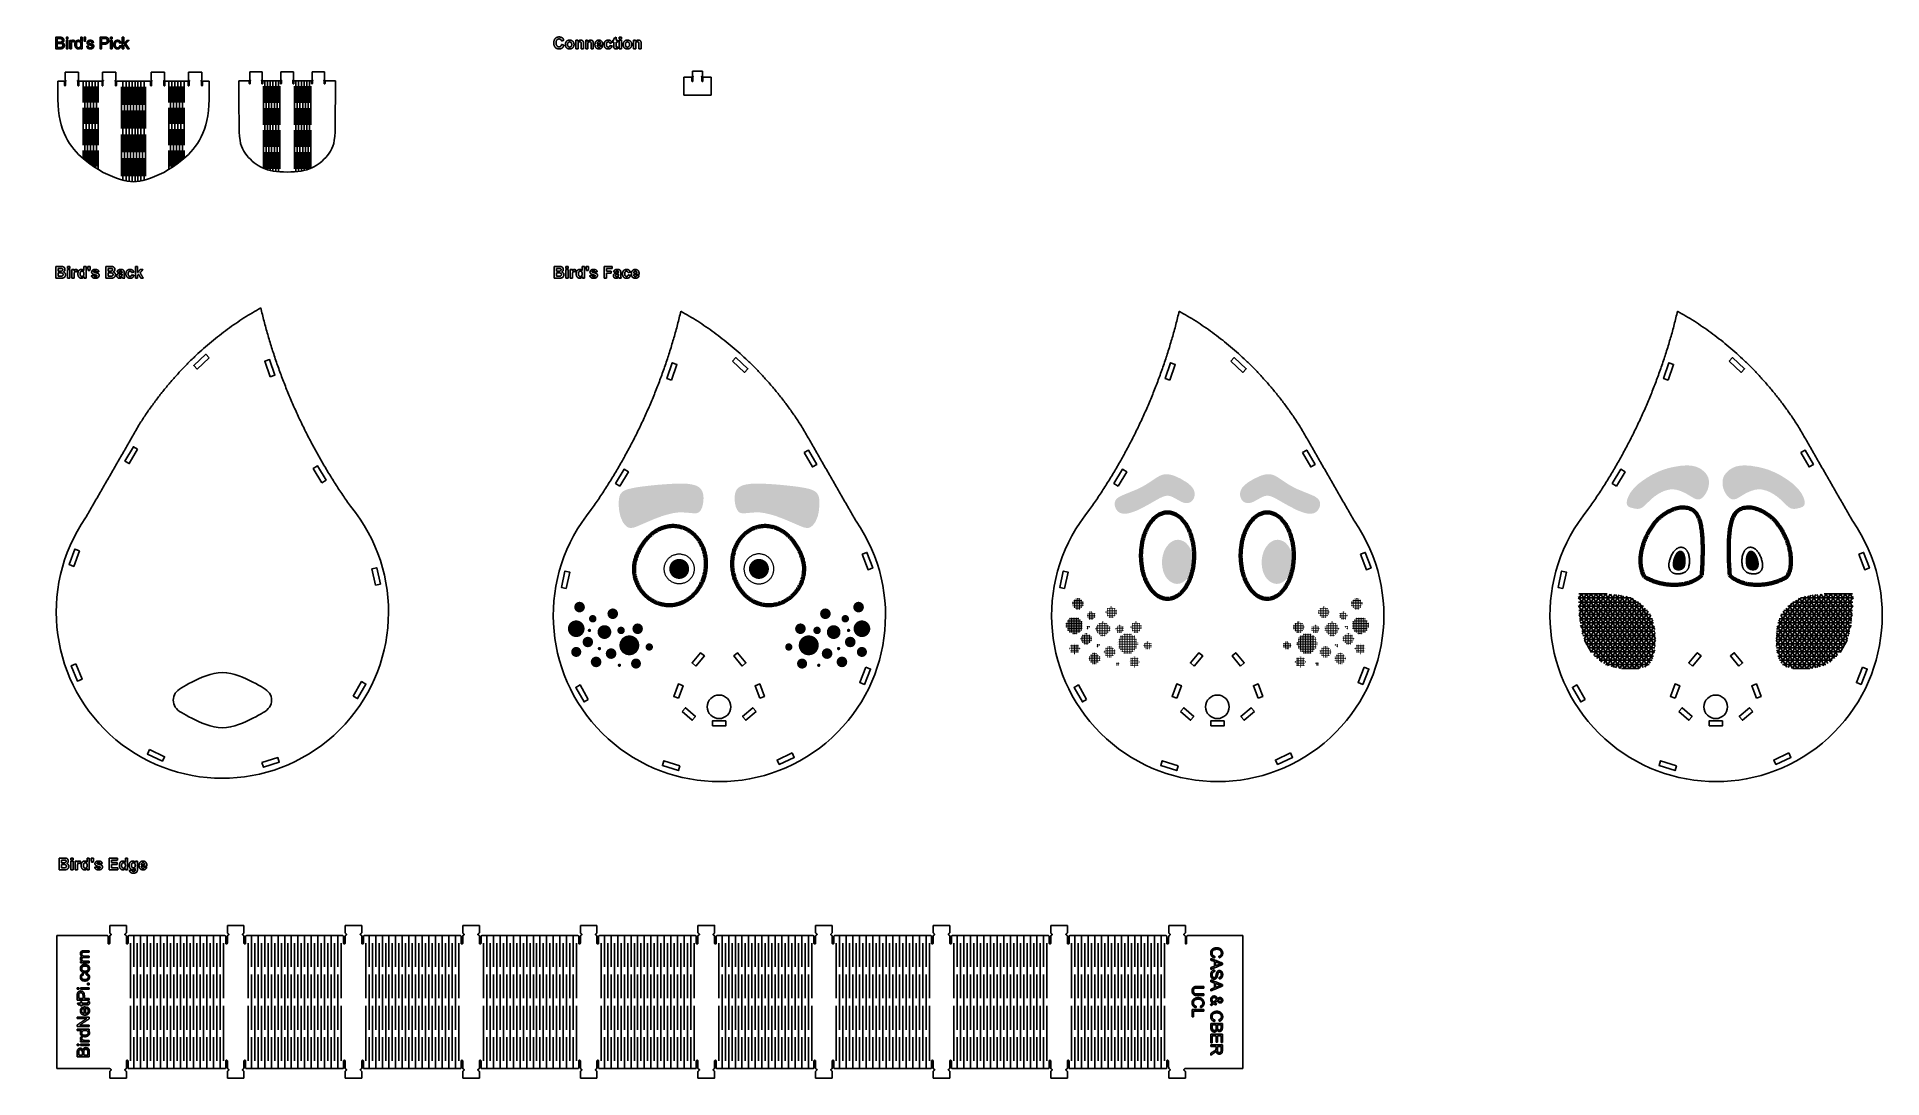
# Model space of a CAD drawing. Header units: millimetres. Extents: x -213 to 898, y -426 to 200.
import ezdxf

# ---------------------------------------------------------------- set-up
doc = ezdxf.new("R2010")
doc.units = ezdxf.units.MM
for name, color, linetype, true_color in [('Cut', 1, 'Continuous', 0xff0000), ('Etch', 5, 'Continuous', 0x0000ff), ('Layer 04', 96, 'Continuous', 0x007f00), ('Line', 18, 'Continuous', 0x000000)]:
    doc.layers.add(name, color=color, linetype=linetype, true_color=true_color)
pattern_1 = [(0, (-400.125, -331), (0, 1), [0.25, -0.75]), (90, (-400, -331.125), (-1, 1e-16), [0.25, -0.75])]
pattern_2 = [(0, (-400.125, -329), (0, 1), [0.25, -0.75]), (90, (-400, -329.125), (-1, 1e-16), [0.25, -0.75])]
pattern_3 = [(0, (595.875, -329), (0, 1), [0.25, -0.75]), (90, (596, -329.125), (-1, 1e-16), [0.25, -0.75])]
pattern_4 = [(0, (595.875, -331), (0, 1), [0.25, -0.75]), (90, (596, -331.125), (-1, 1e-16), [0.25, -0.75])]

msp = doc.modelspace()

# ---------------------------------------------------------------- hatches: boundary and pattern name
at = {"layer": 'Etch', "extrusion": (0, 0, -1)}
for points in [[(-484.3, -75), (-484.3, -75.2), (-484.3, -75.3), (-484.3, -75.5), (-484.3, -75.6), (-484.3, -75.8), (-484.3, -75.9), (-484.2, -76.1), (-484.2, -76.2), (-484.2, -76.4), (-484.1, -76.5), (-484.1, -76.7), (-484.1, -76.8), (-484, -77), (-484, -77.1), (-483.9, -77.3), (-483.9, -77.4), (-483.8, -77.6), (-483.7, -77.7), (-483.7, -77.8), (-483.6, -78), (-483.5, -78.1), (-483.4, -78.2), (-483.4, -78.3), (-483.3, -78.5), (-483.2, -78.6), (-483.1, -78.7), (-483, -78.8), (-482.9, -78.9), (-482.8, -79), (-482.7, -79.1), (-482.6, -79.2), (-482.5, -79.3), (-482.4, -79.4), (-482.3, -79.5), (-482.2, -79.6), (-482, -79.7), (-481.9, -79.8), (-481.8, -79.8), (-481.7, -79.9), (-481.5, -80), (-481.4, -80), (-481.3, -80.1), (-481.1, -80.1), (-481, -80.2), (-480.9, -80.2), (-480.7, -80.2), (-480.6, -80.3), (-480.4, -80.3), (-480.3, -80.3), (-480.1, -80.4), (-480, -80.4), (-479.8, -80.4), (-479.7, -80.4), (-479.5, -80.4), (-479.3, -80.4), (-479.2, -80.4), (-479, -80.4), (-478.8, -80.4), (-478.7, -80.3), (-478.5, -80.3), (-478.3, -80.3), (-478.2, -80.3), (-478, -80.2), (-477.8, -80.2), (-477.7, -80.1), (-477.5, -80.1), (-477.3, -80), (-477.1, -79.9), (-477, -79.9), (-476.8, -79.8), (-476.4, -79.7), (-476.1, -79.5), (-475.7, -79.3), (-471.5, -77), (-471.1, -76.8), (-470.8, -76.7), (-470.5, -76.5), (-470.3, -76.5), (-470.1, -76.4), (-470, -76.3), (-469.8, -76.3), (-469.6, -76.2), (-469.5, -76.2), (-469.3, -76.1), (-469.1, -76.1), (-468.9, -76.1), (-468.8, -76.1), (-468.6, -76), (-468.4, -76), (-468.2, -76), (-468, -76), (-467.9, -76), (-467.7, -76), (-467.5, -76), (-467.3, -76), (-467.1, -76.1), (-466.9, -76.1), (-466.7, -76.1), (-466.5, -76.2), (-466.3, -76.2), (-466.1, -76.3), (-465.9, -76.3), (-465.7, -76.4), (-465.4, -76.5), (-465.2, -76.6), (-464.8, -76.7), (-464.3, -77), (-463.8, -77.2), (-463.3, -77.4), (-462.8, -77.7), (-455.4, -81.9), (-452.5, -83.4), (-451.1, -84.1), (-449.7, -84.8), (-449, -85.1), (-448.3, -85.3), (-447.6, -85.6), (-447, -85.8), (-446.4, -86), (-445.8, -86.2), (-445.2, -86.4), (-444.7, -86.5), (-444.4, -86.6), (-444.2, -86.6), (-443.9, -86.6), (-443.7, -86.7), (-443.4, -86.7), (-443.2, -86.7), (-442.9, -86.8), (-442.7, -86.8), (-442.5, -86.8), (-442.3, -86.8), (-442.1, -86.8), (-441.8, -86.8), (-441.6, -86.8), (-441.4, -86.7), (-441.2, -86.7), (-441, -86.7), (-440.9, -86.7), (-440.7, -86.6), (-440.5, -86.6), (-440.3, -86.6), (-440.2, -86.5), (-440, -86.5), (-439.8, -86.4), (-439.7, -86.3), (-439.5, -86.3), (-439.4, -86.2), (-439.2, -86.1), (-439.1, -86.1), (-438.9, -86), (-438.8, -85.9), (-438.7, -85.8), (-438.5, -85.7), (-438.4, -85.6), (-438.3, -85.5), (-438.2, -85.4), (-438.1, -85.3), (-438, -85.2), (-437.8, -85.1), (-437.7, -85), (-437.6, -84.9), (-437.6, -84.8), (-437.5, -84.7), (-437.4, -84.5), (-437.3, -84.4), (-437.2, -84.3), (-437.1, -84.2), (-437, -84), (-437, -83.9), (-436.9, -83.8), (-436.8, -83.7), (-436.8, -83.5), (-436.7, -83.4), (-436.7, -83.3), (-436.6, -83.1), (-436.5, -83), (-436.5, -82.8), (-436.5, -82.7), (-436.4, -82.6), (-436.4, -82.4), (-436.3, -82.3), (-436.3, -82.1), (-436.3, -82), (-436.2, -81.8), (-436.2, -81.7), (-436.2, -81.5), (-436.2, -81.4), (-436.2, -81.2), (-436.2, -81.1), (-436.2, -81), (-436.2, -80.8), (-436.2, -80.7), (-436.2, -80.5), (-436.2, -80.4), (-436.2, -80.2), (-436.2, -80.1), (-436.3, -79.9), (-436.3, -79.8), (-436.3, -79.7), (-436.4, -79.6), (-436.4, -79.5), (-436.4, -79.5), (-436.4, -79.4), (-436.5, -79.3), (-436.5, -79.3), (-436.5, -79.2), (-436.5, -79.1), (-436.6, -79), (-436.6, -79), (-436.6, -78.9), (-436.7, -78.8), (-436.7, -78.8), (-436.7, -78.7), (-436.8, -78.7), (-436.8, -78.6), (-436.9, -78.5), (-436.9, -78.5), (-437, -78.4), (-437, -78.3), (-437, -78.3), (-437.1, -78.2), (-437.1, -78.1), (-437.2, -78.1), (-437.3, -78), (-437.4, -77.8), (-437.5, -77.7), (-437.7, -77.6), (-437.8, -77.5), (-437.9, -77.4), (-438.1, -77.3), (-438.2, -77.2), (-438.4, -77.1), (-438.5, -76.9), (-438.7, -76.8), (-438.9, -76.7), (-439.2, -76.5), (-439.6, -76.3), (-440, -76.1), (-440.4, -75.9), (-440.9, -75.7), (-441.8, -75.3), (-450.1, -71.9), (-451.3, -71.3), (-452.5, -70.7), (-453.7, -70), (-454.8, -69.4), (-455.9, -68.7), (-460.7, -65.5), (-461.5, -65), (-461.9, -64.7), (-462.4, -64.5), (-462.8, -64.3), (-463.2, -64), (-463.6, -63.9), (-463.8, -63.8), (-464, -63.7), (-464.2, -63.6), (-464.4, -63.5), (-464.6, -63.5), (-464.8, -63.4), (-465, -63.3), (-465.2, -63.3), (-465.4, -63.2), (-465.6, -63.2), (-465.8, -63.1), (-466.1, -63.1), (-466.3, -63.1), (-466.5, -63), (-466.7, -63), (-466.9, -63), (-467.1, -63), (-467.3, -63), (-467.6, -63), (-467.8, -63), (-468, -63), (-468.2, -63), (-468.5, -63.1), (-468.7, -63.1), (-468.9, -63.1), (-469.1, -63.2), (-469.4, -63.2), (-469.6, -63.3), (-470.1, -63.4), (-470.6, -63.5), (-471, -63.7), (-471.5, -63.8), (-472, -64), (-472.5, -64.2), (-473, -64.4), (-474, -64.9), (-475, -65.3), (-476, -65.8), (-477, -66.4), (-477.9, -67), (-478.9, -67.5), (-479.3, -67.8), (-479.8, -68.1), (-480.2, -68.4), (-480.6, -68.8), (-481, -69.1), (-481.3, -69.4), (-481.7, -69.7), (-481.8, -69.8), (-482, -70), (-482.2, -70.2), (-482.3, -70.3), (-482.4, -70.5), (-482.6, -70.6), (-482.7, -70.8), (-482.8, -70.9), (-483, -71.1), (-483.1, -71.2), (-483.2, -71.4), (-483.3, -71.6), (-483.4, -71.7), (-483.5, -71.9), (-483.6, -72), (-483.6, -72.2), (-483.7, -72.3), (-483.8, -72.5), (-483.9, -72.7), (-483.9, -72.8), (-484, -73), (-484, -73.1), (-484.1, -73.3), (-484.1, -73.4), (-484.2, -73.6), (-484.2, -73.7), (-484.2, -73.9), (-484.3, -74.1), (-484.3, -74.2), (-484.3, -74.4), (-484.3, -74.5), (-484.3, -74.7), (-484.3, -74.8)], [(-802.9, -72.4), (-802.8, -72.2), (-802.7, -71.9), (-802.6, -71.6), (-802.6, -71.4), (-802.5, -71.1), (-802.4, -70.8), (-802.4, -70.6), (-802.3, -70.3), (-802.2, -70.1), (-802.2, -69.8), (-802.2, -69.5), (-802.1, -69.3), (-802.1, -69), (-802.1, -68.7), (-802.1, -68.5), (-802.1, -68.2), (-802.1, -68), (-802.1, -67.7), (-802.1, -67.4), (-802.1, -67.2), (-802.1, -66.9), (-802.2, -66.7), (-802.2, -66.4), (-802.3, -66.1), (-802.3, -65.9), (-802.4, -65.6), (-802.5, -65.4), (-802.5, -65.1), (-802.6, -64.9), (-802.7, -64.6), (-802.8, -64.4), (-803, -64.2), (-803.1, -63.9), (-803.2, -63.7), (-803.4, -63.4), (-803.5, -63.2), (-803.7, -63), (-803.8, -62.8), (-804, -62.5), (-804.2, -62.3), (-804.4, -62.1), (-804.6, -61.9), (-804.8, -61.7), (-805, -61.5), (-805.2, -61.3), (-805.4, -61.1), (-805.7, -60.9), (-805.9, -60.7), (-806.1, -60.5), (-806.4, -60.3), (-806.6, -60.1), (-806.9, -60), (-807.1, -59.8), (-807.4, -59.7), (-807.7, -59.5), (-807.9, -59.4), (-808.2, -59.2), (-808.5, -59.1), (-808.8, -59), (-809.1, -58.8), (-809.4, -58.7), (-809.6, -58.6), (-809.9, -58.5), (-810.2, -58.4), (-810.5, -58.3), (-810.9, -58.2), (-811.2, -58.2), (-811.5, -58.1), (-811.8, -58), (-812.1, -58), (-812.4, -57.9), (-812.7, -57.9), (-813.1, -57.8), (-813.4, -57.8), (-814, -57.8), (-814.7, -57.7), (-815.4, -57.7), (-816.1, -57.7), (-816.7, -57.8), (-817.5, -57.8), (-818.2, -57.9), (-819.6, -58), (-821.1, -58.3), (-822.6, -58.5), (-824.1, -58.8), (-825.7, -59.2), (-826.5, -59.4), (-827.3, -59.6), (-828.1, -59.9), (-828.9, -60.1), (-829.8, -60.4), (-830.6, -60.7), (-831.5, -61.1), (-832.3, -61.4), (-833.2, -61.8), (-834.1, -62.2), (-835, -62.7), (-835.9, -63.1), (-836.8, -63.6), (-837.7, -64.1), (-838.6, -64.7), (-839.5, -65.2), (-840.3, -65.8), (-841.2, -66.4), (-842.1, -67), (-842.9, -67.6), (-843.7, -68.2), (-844.5, -68.8), (-845.2, -69.5), (-845.9, -70.1), (-846.6, -70.8), (-846.9, -71.1), (-847.2, -71.5), (-847.5, -71.8), (-847.8, -72.1), (-848.1, -72.5), (-848.3, -72.8), (-848.6, -73.1), (-848.8, -73.4), (-849.1, -73.8), (-849.3, -74.1), (-849.5, -74.4), (-849.7, -74.7), (-849.9, -75.1), (-850.1, -75.4), (-850.2, -75.7), (-850.4, -76), (-850.5, -76.3), (-850.7, -76.6), (-850.8, -76.9), (-850.9, -77.2), (-851, -77.5), (-851.1, -77.8), (-851.2, -78), (-851.3, -78.3), (-851.4, -78.6), (-851.4, -78.8), (-851.5, -79.1), (-851.5, -79.3), (-851.5, -79.4), (-851.5, -79.6), (-851.6, -79.7), (-851.6, -79.8), (-851.6, -79.9), (-851.6, -80), (-851.6, -80.1), (-851.6, -80.2), (-851.6, -80.3), (-851.6, -80.4), (-851.6, -80.5), (-851.6, -80.6), (-851.5, -80.7), (-851.5, -80.8), (-851.5, -80.9), (-851.5, -81), (-851.5, -81), (-851.5, -81.1), (-851.4, -81.2), (-851.4, -81.3), (-851.4, -81.4), (-851.4, -81.4), (-851.3, -81.5), (-851.3, -81.6), (-851.3, -81.6), (-851.2, -81.7), (-851.2, -81.8), (-851.1, -81.8), (-851.1, -81.9), (-851, -82), (-851, -82), (-851, -82.1), (-850.9, -82.1), (-850.9, -82.2), (-850.8, -82.2), (-850.8, -82.3), (-850.7, -82.3), (-850.6, -82.4), (-850.6, -82.4), (-850.5, -82.5), (-850.5, -82.5), (-850.4, -82.5), (-850.3, -82.6), (-850.3, -82.6), (-850.2, -82.7), (-850.2, -82.7), (-850.1, -82.7), (-850, -82.8), (-849.9, -82.8), (-849.7, -82.9), (-849.6, -82.9), (-849.4, -83), (-849.3, -83.1), (-849.1, -83.1), (-848.8, -83.2), (-848.5, -83.3), (-847.2, -83.6), (-846.9, -83.7), (-846.5, -83.7), (-846.2, -83.8), (-846, -83.8), (-845.9, -83.8), (-845.7, -83.8), (-845.6, -83.9), (-845.4, -83.9), (-845.2, -83.9), (-845.1, -83.9), (-844.9, -83.9), (-844.7, -83.9), (-844.6, -83.8), (-844.4, -83.8), (-844.2, -83.8), (-844.1, -83.8), (-844, -83.8), (-843.9, -83.7), (-843.8, -83.7), (-843.7, -83.7), (-843.6, -83.7), (-843.5, -83.6), (-843.5, -83.6), (-843.4, -83.6), (-843.3, -83.6), (-843.2, -83.5), (-843.1, -83.5), (-843, -83.5), (-842.9, -83.4), (-842.9, -83.4), (-842.8, -83.3), (-842.7, -83.3), (-842.6, -83.2), (-842.5, -83.2), (-842.3, -83.1), (-842.2, -83), (-842, -82.9), (-841.8, -82.7), (-841.6, -82.6), (-841.5, -82.5), (-841.1, -82.1), (-840.7, -81.8), (-840.4, -81.5), (-837.8, -79), (-836.9, -78.1), (-836.3, -77.6), (-835.8, -77.2), (-835.2, -76.7), (-834.7, -76.3), (-834, -75.9), (-833.4, -75.4), (-832.8, -75), (-832.1, -74.6), (-831.5, -74.3), (-830.8, -73.9), (-830.4, -73.7), (-830.1, -73.6), (-829.7, -73.4), (-829.4, -73.3), (-829, -73.1), (-828.7, -73), (-828.3, -72.9), (-828, -72.8), (-827.6, -72.7), (-827.2, -72.6), (-826.9, -72.5), (-826.5, -72.4), (-826.2, -72.3), (-825.8, -72.3), (-825.5, -72.2), (-825.1, -72.2), (-824.7, -72.2), (-824.4, -72.2), (-824, -72.2), (-823.7, -72.2), (-823.3, -72.2), (-823, -72.2), (-822.6, -72.3), (-822.3, -72.3), (-822, -72.4), (-821.6, -72.4), (-821.3, -72.5), (-820.9, -72.6), (-820.6, -72.7), (-820.3, -72.8), (-819.9, -72.9), (-819.6, -73), (-819.3, -73.1), (-819, -73.2), (-818.3, -73.5), (-817.7, -73.8), (-817.1, -74), (-816.5, -74.3), (-815.9, -74.6), (-814.8, -75.3), (-811.9, -77), (-811.5, -77.3), (-811.1, -77.5), (-810.8, -77.6), (-810.6, -77.7), (-810.4, -77.8), (-810.2, -77.9), (-810, -77.9), (-809.8, -78), (-809.7, -78), (-809.6, -78.1), (-809.5, -78.1), (-809.4, -78.1), (-809.3, -78.1), (-809.2, -78.1), (-809.1, -78.2), (-809, -78.2), (-809, -78.2), (-808.9, -78.2), (-808.8, -78.2), (-808.7, -78.2), (-808.6, -78.2), (-808.5, -78.2), (-808.4, -78.2), (-808.3, -78.2), (-808.2, -78.2), (-808.1, -78.2), (-808, -78.2), (-807.9, -78.1), (-807.8, -78.1), (-807.7, -78.1), (-807.6, -78.1), (-807.5, -78), (-807.4, -78), (-807.3, -78), (-807.3, -77.9), (-807.2, -77.9), (-807.1, -77.8), (-807, -77.8), (-806.9, -77.7), (-806.8, -77.7), (-806.7, -77.6), (-806.6, -77.6), (-806.5, -77.5), (-806.4, -77.4), (-806.3, -77.4), (-806.3, -77.3), (-806.2, -77.2), (-806.1, -77.2), (-805.9, -77), (-805.7, -76.8), (-805.6, -76.7), (-805.4, -76.5), (-805.2, -76.3), (-805.1, -76.1), (-804.9, -75.9), (-804.7, -75.7), (-804.6, -75.5), (-804.4, -75.3), (-804.3, -75.1), (-804.1, -74.9), (-804, -74.6), (-803.9, -74.4), (-803.7, -74.2), (-803.6, -73.9), (-803.5, -73.7), (-803.4, -73.4), (-803.2, -73.2), (-803.1, -72.9), (-803, -72.7)], [(-821.3, -120.9), (-821.4, -120.9), (-821.5, -120.9), (-821.5, -120.9), (-821.6, -120.9), (-821.7, -120.9), (-821.8, -120.8), (-821.9, -120.8), (-822, -120.8), (-822, -120.7), (-822.1, -120.7), (-822.2, -120.7), (-822.2, -120.7), (-822.2, -120.7), (-822.3, -120.6), (-822.3, -120.6), (-822.4, -120.6), (-822.4, -120.6), (-822.4, -120.5), (-822.5, -120.5), (-822.5, -120.5), (-822.6, -120.5), (-822.6, -120.4), (-822.6, -120.4), (-822.7, -120.4), (-822.7, -120.3), (-822.8, -120.3), (-822.9, -120.2), (-823, -120.1), (-823, -120.1), (-823.1, -120), (-823.2, -119.9), (-823.2, -119.8), (-823.3, -119.7), (-823.3, -119.6), (-823.4, -119.6), (-823.4, -119.5), (-823.5, -119.4), (-823.5, -119.3), (-823.6, -119.2), (-823.6, -119.1), (-823.7, -119), (-823.7, -118.9), (-823.8, -118.8), (-823.8, -118.6), (-823.8, -118.5), (-823.8, -118.4), (-823.9, -118.3), (-823.9, -118.2), (-823.9, -118.1), (-823.9, -118), (-824, -117.8), (-824, -117.7), (-824, -117.6), (-824, -117.5), (-824, -117.4), (-824, -117.2), (-824, -117.1), (-824, -117), (-824, -116.9), (-824, -116.7), (-824, -116.6), (-824, -116.5), (-824, -116.4), (-823.9, -116.1), (-823.9, -115.9), (-823.8, -115.7), (-823.8, -115.4), (-823.7, -115.1), (-823.7, -114.8), (-823.6, -114.4), (-823.5, -114.1), (-823.4, -113.8), (-823.3, -113.4), (-823.2, -113.1), (-823, -112.8), (-822.9, -112.5), (-822.8, -112.1), (-822.6, -111.8), (-822.5, -111.7), (-822.5, -111.5), (-822.4, -111.4), (-822.3, -111.3), (-822.2, -111.1), (-822.1, -111), (-822, -110.9), (-821.9, -110.7), (-821.9, -110.6), (-821.8, -110.5), (-821.7, -110.4), (-821.6, -110.3), (-821.5, -110.2), (-821.4, -110.1), (-821.3, -110), (-821.2, -109.9), (-821.1, -109.8), (-821, -109.7), (-820.9, -109.6), (-820.8, -109.6), (-820.7, -109.5), (-820.6, -109.4), (-820.5, -109.4), (-820.4, -109.3), (-820.4, -109.3), (-820.3, -109.3), (-820.3, -109.3), (-820.2, -109.2), (-820.2, -109.2), (-820.1, -109.2), (-820.1, -109.2), (-820, -109.1), (-820, -109.1), (-819.9, -109.1), (-819.9, -109.1), (-819.8, -109.1), (-819.8, -109.1), (-819.8, -109.1), (-819.7, -109.1), (-819.7, -109), (-819.6, -109), (-819.6, -109), (-819.5, -109), (-819.5, -109), (-819.4, -109), (-819.4, -109), (-819.3, -109), (-819.3, -109), (-819.2, -109), (-819.2, -109), (-819.1, -109), (-819.1, -109), (-819.1, -109), (-819, -109), (-819, -109), (-818.9, -109), (-818.9, -109), (-818.8, -109.1), (-818.8, -109.1), (-818.7, -109.1), (-818.7, -109.1), (-818.7, -109.1), (-818.6, -109.1), (-818.6, -109.1), (-818.5, -109.1), (-818.5, -109.2), (-818.5, -109.2), (-818.4, -109.2), (-818.4, -109.2), (-818.3, -109.2), (-818.3, -109.3), (-818.2, -109.3), (-818.2, -109.3), (-818.2, -109.3), (-818.1, -109.3), (-818.1, -109.4), (-818, -109.4), (-818, -109.4), (-818, -109.5), (-817.9, -109.5), (-817.9, -109.5), (-817.8, -109.6), (-817.8, -109.6), (-817.8, -109.6), (-817.7, -109.7), (-817.6, -109.7), (-817.6, -109.8), (-817.5, -109.9), (-817.4, -110), (-817.3, -110.1), (-817.3, -110.2), (-817.2, -110.3), (-817.1, -110.4), (-817, -110.5), (-817, -110.6), (-816.9, -110.8), (-816.8, -110.9), (-816.8, -111), (-816.7, -111.1), (-816.7, -111.3), (-816.6, -111.4), (-816.6, -111.6), (-816.5, -111.7), (-816.5, -111.9), (-816.4, -112), (-816.4, -112.2), (-816.3, -112.3), (-816.3, -112.5), (-816.2, -112.7), (-816.2, -113), (-816.1, -113.3), (-816.1, -113.7), (-816, -114), (-816, -114.4), (-816, -114.8), (-816, -115.1), (-816, -115.5), (-816, -115.8), (-816, -116.2), (-816.1, -116.6), (-816.1, -116.9), (-816.2, -117.2), (-816.2, -117.8), (-816.3, -117.9), (-816.3, -117.9), (-816.3, -118), (-816.3, -118.1), (-816.4, -118.2), (-816.4, -118.3), (-816.4, -118.4), (-816.5, -118.5), (-816.5, -118.6), (-816.5, -118.7), (-816.6, -118.8), (-816.6, -118.9), (-816.7, -119), (-816.7, -119.1), (-816.8, -119.1), (-816.8, -119.2), (-816.9, -119.3), (-817, -119.4), (-817, -119.5), (-817.1, -119.6), (-817.2, -119.6), (-817.3, -119.7), (-817.3, -119.8), (-817.4, -119.9), (-817.5, -119.9), (-817.6, -120), (-817.7, -120.1), (-817.7, -120.2), (-817.8, -120.2), (-817.9, -120.3), (-818, -120.3), (-818.1, -120.4), (-818.2, -120.5), (-818.3, -120.5), (-818.4, -120.6), (-818.5, -120.6), (-818.6, -120.6), (-818.7, -120.7), (-818.8, -120.7), (-818.9, -120.8), (-819, -120.8), (-819.2, -120.8), (-819.3, -120.9), (-819.4, -120.9), (-819.5, -120.9), (-819.6, -120.9), (-819.7, -120.9), (-819.8, -121), (-819.9, -121), (-820, -121), (-820.1, -121), (-820.2, -121), (-820.4, -121), (-820.5, -121), (-820.6, -121), (-820.7, -121), (-820.8, -121), (-820.9, -121), (-821, -121), (-821.1, -121), (-821.2, -120.9)]]:
    msp.add_hatch(color=256, dxfattribs=at).paths.add_polyline_path(points, flags=0)
at = {"layer": 'Etch'}
for points in [[(511.7, -75), (511.7, -75.2), (511.7, -75.3), (511.7, -75.5), (511.7, -75.6), (511.7, -75.8), (511.7, -75.9), (511.8, -76.1), (511.8, -76.2), (511.8, -76.4), (511.9, -76.5), (511.9, -76.7), (511.9, -76.8), (512, -77), (512, -77.1), (512.1, -77.3), (512.1, -77.4), (512.2, -77.6), (512.3, -77.7), (512.3, -77.8), (512.4, -78), (512.5, -78.1), (512.6, -78.2), (512.6, -78.3), (512.7, -78.5), (512.8, -78.6), (512.9, -78.7), (513, -78.8), (513.1, -78.9), (513.2, -79), (513.3, -79.1), (513.4, -79.2), (513.5, -79.3), (513.6, -79.4), (513.7, -79.5), (513.8, -79.6), (514, -79.7), (514.1, -79.8), (514.2, -79.8), (514.3, -79.9), (514.5, -80), (514.6, -80), (514.7, -80.1), (514.9, -80.1), (515, -80.2), (515.1, -80.2), (515.3, -80.2), (515.4, -80.3), (515.6, -80.3), (515.7, -80.3), (515.9, -80.4), (516, -80.4), (516.2, -80.4), (516.3, -80.4), (516.5, -80.4), (516.7, -80.4), (516.8, -80.4), (517, -80.4), (517.2, -80.4), (517.3, -80.3), (517.5, -80.3), (517.7, -80.3), (517.8, -80.3), (518, -80.2), (518.2, -80.2), (518.3, -80.1), (518.5, -80.1), (518.7, -80), (518.9, -79.9), (519, -79.9), (519.2, -79.8), (519.6, -79.7), (519.9, -79.5), (520.3, -79.3), (524.5, -77), (524.9, -76.8), (525.2, -76.7), (525.5, -76.5), (525.7, -76.5), (525.9, -76.4), (526, -76.3), (526.2, -76.3), (526.4, -76.2), (526.5, -76.2), (526.7, -76.1), (526.9, -76.1), (527.1, -76.1), (527.2, -76.1), (527.4, -76), (527.6, -76), (527.8, -76), (528, -76), (528.1, -76), (528.3, -76), (528.5, -76), (528.7, -76), (528.9, -76.1), (529.1, -76.1), (529.3, -76.1), (529.5, -76.2), (529.7, -76.2), (529.9, -76.3), (530.1, -76.3), (530.3, -76.4), (530.6, -76.5), (530.8, -76.6), (531.2, -76.7), (531.7, -77), (532.2, -77.2), (532.7, -77.4), (533.2, -77.7), (540.6, -81.9), (543.5, -83.4), (544.9, -84.1), (546.3, -84.8), (547, -85.1), (547.7, -85.3), (548.4, -85.6), (549, -85.8), (549.6, -86), (550.2, -86.2), (550.8, -86.4), (551.3, -86.5), (551.6, -86.6), (551.8, -86.6), (552.1, -86.6), (552.3, -86.7), (552.6, -86.7), (552.8, -86.7), (553.1, -86.8), (553.3, -86.8), (553.5, -86.8), (553.7, -86.8), (553.9, -86.8), (554.2, -86.8), (554.4, -86.8), (554.6, -86.7), (554.8, -86.7), (555, -86.7), (555.1, -86.7), (555.3, -86.6), (555.5, -86.6), (555.7, -86.6), (555.8, -86.5), (556, -86.5), (556.2, -86.4), (556.3, -86.3), (556.5, -86.3), (556.6, -86.2), (556.8, -86.1), (556.9, -86.1), (557.1, -86), (557.2, -85.9), (557.3, -85.8), (557.5, -85.7), (557.6, -85.6), (557.7, -85.5), (557.8, -85.4), (557.9, -85.3), (558, -85.2), (558.2, -85.1), (558.3, -85), (558.4, -84.9), (558.4, -84.8), (558.5, -84.7), (558.6, -84.5), (558.7, -84.4), (558.8, -84.3), (558.9, -84.2), (559, -84), (559, -83.9), (559.1, -83.8), (559.2, -83.7), (559.2, -83.5), (559.3, -83.4), (559.3, -83.3), (559.4, -83.1), (559.5, -83), (559.5, -82.8), (559.5, -82.7), (559.6, -82.6), (559.6, -82.4), (559.7, -82.3), (559.7, -82.1), (559.7, -82), (559.8, -81.8), (559.8, -81.7), (559.8, -81.5), (559.8, -81.4), (559.8, -81.2), (559.8, -81.1), (559.8, -81), (559.8, -80.8), (559.8, -80.7), (559.8, -80.5), (559.8, -80.4), (559.8, -80.2), (559.8, -80.1), (559.7, -79.9), (559.7, -79.8), (559.7, -79.7), (559.6, -79.6), (559.6, -79.5), (559.6, -79.5), (559.6, -79.4), (559.5, -79.3), (559.5, -79.3), (559.5, -79.2), (559.5, -79.1), (559.4, -79), (559.4, -79), (559.4, -78.9), (559.3, -78.8), (559.3, -78.8), (559.3, -78.7), (559.2, -78.7), (559.2, -78.6), (559.1, -78.5), (559.1, -78.5), (559, -78.4), (559, -78.3), (559, -78.3), (558.9, -78.2), (558.9, -78.1), (558.8, -78.1), (558.7, -78), (558.6, -77.8), (558.5, -77.7), (558.3, -77.6), (558.2, -77.5), (558.1, -77.4), (557.9, -77.3), (557.8, -77.2), (557.6, -77.1), (557.5, -76.9), (557.3, -76.8), (557.1, -76.7), (556.8, -76.5), (556.4, -76.3), (556, -76.1), (555.6, -75.9), (555.1, -75.7), (554.2, -75.3), (545.9, -71.9), (544.7, -71.3), (543.5, -70.7), (542.3, -70), (541.2, -69.4), (540.1, -68.7), (535.3, -65.5), (534.5, -65), (534.1, -64.7), (533.6, -64.5), (533.2, -64.3), (532.8, -64), (532.4, -63.9), (532.2, -63.8), (532, -63.7), (531.8, -63.6), (531.6, -63.5), (531.4, -63.5), (531.2, -63.4), (531, -63.3), (530.8, -63.3), (530.6, -63.2), (530.4, -63.2), (530.2, -63.1), (529.9, -63.1), (529.7, -63.1), (529.5, -63), (529.3, -63), (529.1, -63), (528.9, -63), (528.7, -63), (528.4, -63), (528.2, -63), (528, -63), (527.8, -63), (527.5, -63.1), (527.3, -63.1), (527.1, -63.1), (526.9, -63.2), (526.6, -63.2), (526.4, -63.3), (525.9, -63.4), (525.4, -63.5), (525, -63.7), (524.5, -63.8), (524, -64), (523.5, -64.2), (523, -64.4), (522, -64.9), (521, -65.3), (520, -65.8), (519, -66.4), (518.1, -67), (517.1, -67.5), (516.7, -67.8), (516.2, -68.1), (515.8, -68.4), (515.4, -68.8), (515, -69.1), (514.7, -69.4), (514.3, -69.7), (514.2, -69.8), (514, -70), (513.8, -70.2), (513.7, -70.3), (513.6, -70.5), (513.4, -70.6), (513.3, -70.8), (513.2, -70.9), (513, -71.1), (512.9, -71.2), (512.8, -71.4), (512.7, -71.6), (512.6, -71.7), (512.5, -71.9), (512.4, -72), (512.4, -72.2), (512.3, -72.3), (512.2, -72.5), (512.1, -72.7), (512.1, -72.8), (512, -73), (512, -73.1), (511.9, -73.3), (511.9, -73.4), (511.8, -73.6), (511.8, -73.7), (511.8, -73.9), (511.7, -74.1), (511.7, -74.2), (511.7, -74.4), (511.7, -74.5), (511.7, -74.7), (511.7, -74.8)], [(793.1, -72.4), (793.2, -72.2), (793.3, -71.9), (793.4, -71.6), (793.4, -71.4), (793.5, -71.1), (793.6, -70.8), (793.6, -70.6), (793.7, -70.3), (793.8, -70.1), (793.8, -69.8), (793.8, -69.5), (793.9, -69.3), (793.9, -69), (793.9, -68.7), (793.9, -68.5), (793.9, -68.2), (793.9, -68), (793.9, -67.7), (793.9, -67.4), (793.9, -67.2), (793.9, -66.9), (793.8, -66.7), (793.8, -66.4), (793.7, -66.1), (793.7, -65.9), (793.6, -65.6), (793.5, -65.4), (793.5, -65.1), (793.4, -64.9), (793.3, -64.6), (793.2, -64.4), (793, -64.2), (792.9, -63.9), (792.8, -63.7), (792.6, -63.4), (792.5, -63.2), (792.3, -63), (792.2, -62.8), (792, -62.5), (791.8, -62.3), (791.6, -62.1), (791.4, -61.9), (791.2, -61.7), (791, -61.5), (790.8, -61.3), (790.6, -61.1), (790.3, -60.9), (790.1, -60.7), (789.9, -60.5), (789.6, -60.3), (789.4, -60.1), (789.1, -60), (788.9, -59.8), (788.6, -59.7), (788.3, -59.5), (788.1, -59.4), (787.8, -59.2), (787.5, -59.1), (787.2, -59), (786.9, -58.8), (786.6, -58.7), (786.4, -58.6), (786.1, -58.5), (785.8, -58.4), (785.5, -58.3), (785.1, -58.2), (784.8, -58.2), (784.5, -58.1), (784.2, -58), (783.9, -58), (783.6, -57.9), (783.3, -57.9), (782.9, -57.8), (782.6, -57.8), (782, -57.8), (781.3, -57.7), (780.6, -57.7), (779.9, -57.7), (779.3, -57.8), (778.5, -57.8), (777.8, -57.9), (776.4, -58), (774.9, -58.3), (773.4, -58.5), (771.9, -58.8), (770.3, -59.2), (769.5, -59.4), (768.7, -59.6), (767.9, -59.9), (767.1, -60.1), (766.2, -60.4), (765.4, -60.7), (764.5, -61.1), (763.7, -61.4), (762.8, -61.8), (761.9, -62.2), (761, -62.7), (760.1, -63.1), (759.2, -63.6), (758.3, -64.1), (757.4, -64.7), (756.5, -65.2), (755.7, -65.8), (754.8, -66.4), (753.9, -67), (753.1, -67.6), (752.3, -68.2), (751.5, -68.8), (750.8, -69.5), (750.1, -70.1), (749.4, -70.8), (749.1, -71.1), (748.8, -71.5), (748.5, -71.8), (748.2, -72.1), (747.9, -72.5), (747.7, -72.8), (747.4, -73.1), (747.2, -73.4), (746.9, -73.8), (746.7, -74.1), (746.5, -74.4), (746.3, -74.7), (746.1, -75.1), (745.9, -75.4), (745.8, -75.7), (745.6, -76), (745.5, -76.3), (745.3, -76.6), (745.2, -76.9), (745.1, -77.2), (745, -77.5), (744.9, -77.8), (744.8, -78), (744.7, -78.3), (744.6, -78.6), (744.6, -78.8), (744.5, -79.1), (744.5, -79.3), (744.5, -79.4), (744.5, -79.6), (744.4, -79.7), (744.4, -79.8), (744.4, -79.9), (744.4, -80), (744.4, -80.1), (744.4, -80.2), (744.4, -80.3), (744.4, -80.4), (744.4, -80.5), (744.4, -80.6), (744.5, -80.7), (744.5, -80.8), (744.5, -80.9), (744.5, -81), (744.5, -81), (744.5, -81.1), (744.6, -81.2), (744.6, -81.3), (744.6, -81.4), (744.6, -81.4), (744.7, -81.5), (744.7, -81.6), (744.7, -81.6), (744.8, -81.7), (744.8, -81.8), (744.9, -81.8), (744.9, -81.9), (745, -82), (745, -82), (745, -82.1), (745.1, -82.1), (745.1, -82.2), (745.2, -82.2), (745.2, -82.3), (745.3, -82.3), (745.4, -82.4), (745.4, -82.4), (745.5, -82.5), (745.5, -82.5), (745.6, -82.5), (745.7, -82.6), (745.7, -82.6), (745.8, -82.7), (745.8, -82.7), (745.9, -82.7), (746, -82.8), (746.1, -82.8), (746.3, -82.9), (746.4, -82.9), (746.6, -83), (746.7, -83.1), (746.9, -83.1), (747.2, -83.2), (747.5, -83.3), (748.8, -83.6), (749.1, -83.7), (749.5, -83.7), (749.8, -83.8), (750, -83.8), (750.1, -83.8), (750.3, -83.8), (750.4, -83.9), (750.6, -83.9), (750.8, -83.9), (750.9, -83.9), (751.1, -83.9), (751.3, -83.9), (751.4, -83.8), (751.6, -83.8), (751.8, -83.8), (751.9, -83.8), (752, -83.8), (752.1, -83.7), (752.2, -83.7), (752.3, -83.7), (752.4, -83.7), (752.5, -83.6), (752.5, -83.6), (752.6, -83.6), (752.7, -83.6), (752.8, -83.5), (752.9, -83.5), (753, -83.5), (753.1, -83.4), (753.1, -83.4), (753.2, -83.3), (753.3, -83.3), (753.4, -83.2), (753.5, -83.2), (753.7, -83.1), (753.8, -83), (754, -82.9), (754.2, -82.7), (754.4, -82.6), (754.5, -82.5), (754.9, -82.1), (755.3, -81.8), (755.6, -81.5), (758.2, -79), (759.1, -78.1), (759.7, -77.6), (760.2, -77.2), (760.8, -76.7), (761.3, -76.3), (762, -75.9), (762.6, -75.4), (763.2, -75), (763.9, -74.6), (764.5, -74.3), (765.2, -73.9), (765.6, -73.7), (765.9, -73.6), (766.3, -73.4), (766.6, -73.3), (767, -73.1), (767.3, -73), (767.7, -72.9), (768, -72.8), (768.4, -72.7), (768.8, -72.6), (769.1, -72.5), (769.5, -72.4), (769.8, -72.3), (770.2, -72.3), (770.5, -72.2), (770.9, -72.2), (771.3, -72.2), (771.6, -72.2), (772, -72.2), (772.3, -72.2), (772.7, -72.2), (773, -72.2), (773.4, -72.3), (773.7, -72.3), (774, -72.4), (774.4, -72.4), (774.7, -72.5), (775.1, -72.6), (775.4, -72.7), (775.7, -72.8), (776.1, -72.9), (776.4, -73), (776.7, -73.1), (777, -73.2), (777.7, -73.5), (778.3, -73.8), (778.9, -74), (779.5, -74.3), (780.1, -74.6), (781.2, -75.3), (784.1, -77), (784.5, -77.3), (784.9, -77.5), (785.2, -77.6), (785.4, -77.7), (785.6, -77.8), (785.8, -77.9), (786, -77.9), (786.2, -78), (786.3, -78), (786.4, -78.1), (786.5, -78.1), (786.6, -78.1), (786.7, -78.1), (786.8, -78.1), (786.9, -78.2), (787, -78.2), (787, -78.2), (787.1, -78.2), (787.2, -78.2), (787.3, -78.2), (787.4, -78.2), (787.5, -78.2), (787.6, -78.2), (787.7, -78.2), (787.8, -78.2), (787.9, -78.2), (788, -78.2), (788.1, -78.1), (788.2, -78.1), (788.3, -78.1), (788.4, -78.1), (788.5, -78), (788.6, -78), (788.7, -78), (788.7, -77.9), (788.8, -77.9), (788.9, -77.8), (789, -77.8), (789.1, -77.7), (789.2, -77.7), (789.3, -77.6), (789.4, -77.6), (789.5, -77.5), (789.6, -77.4), (789.7, -77.4), (789.7, -77.3), (789.8, -77.2), (789.9, -77.2), (790.1, -77), (790.3, -76.8), (790.4, -76.7), (790.6, -76.5), (790.8, -76.3), (790.9, -76.1), (791.1, -75.9), (791.3, -75.7), (791.4, -75.5), (791.6, -75.3), (791.7, -75.1), (791.9, -74.9), (792, -74.6), (792.1, -74.4), (792.3, -74.2), (792.4, -73.9), (792.5, -73.7), (792.6, -73.4), (792.8, -73.2), (792.9, -72.9), (793, -72.7)], [(473.5, -102.6), (473.7, -102.6), (473.9, -102.5), (474.1, -102.5), (474.3, -102.5), (474.5, -102.5), (474.7, -102.5), (474.9, -102.6), (475.2, -102.6), (475.4, -102.6), (475.6, -102.7), (475.8, -102.7), (476, -102.8), (476.3, -102.8), (476.5, -102.9), (476.7, -103), (476.9, -103.1), (477.1, -103.2), (477.4, -103.3), (477.6, -103.4), (477.8, -103.5), (478, -103.6), (478.2, -103.8), (478.4, -103.9), (478.6, -104.1), (478.9, -104.2), (479.1, -104.4), (479.3, -104.6), (479.5, -104.8), (479.6, -105), (479.8, -105.2), (480, -105.4), (480.2, -105.6), (480.4, -105.8), (480.6, -106.1), (480.7, -106.3), (480.9, -106.5), (481.1, -106.8), (481.2, -107), (481.4, -107.3), (481.5, -107.5), (481.6, -107.8), (481.8, -108.1), (481.9, -108.4), (482, -108.6), (482.2, -108.9), (482.3, -109.2), (482.4, -109.5), (482.5, -109.8), (482.6, -110.1), (482.7, -110.4), (482.7, -110.7), (482.8, -111), (482.9, -111.3), (483, -111.6), (483, -111.9), (483.1, -112.2), (483.2, -112.8), (483.2, -113.4), (483.3, -114), (483.3, -114.6), (483.3, -115.1), (483.3, -115.7), (483.3, -116.4), (483.3, -117), (483.2, -117.6), (483.1, -118.2), (483.1, -118.5), (483, -118.9), (482.9, -119.2), (482.9, -119.5), (482.8, -119.8), (482.7, -120.1), (482.6, -120.4), (482.5, -120.7), (482.4, -121), (482.3, -121.4), (482.2, -121.7), (482.1, -122), (482, -122.3), (481.9, -122.5), (481.7, -122.8), (481.6, -123.1), (481.4, -123.4), (481.3, -123.7), (481.1, -124), (481, -124.2), (480.8, -124.5), (480.6, -124.7), (480.5, -125), (480.3, -125.2), (480.1, -125.5), (479.9, -125.7), (479.7, -125.9), (479.6, -126.1), (479.4, -126.3), (479.2, -126.5), (479, -126.7), (478.8, -126.9), (478.6, -127.1), (478.4, -127.2), (478.1, -127.4), (477.9, -127.6), (477.7, -127.7), (477.5, -127.8), (477.3, -128), (477.1, -128.1), (476.9, -128.2), (476.7, -128.3), (476.4, -128.4), (476.2, -128.5), (476, -128.6), (475.8, -128.6), (475.6, -128.7), (475.4, -128.8), (475.2, -128.8), (475, -128.8), (474.8, -128.9), (474.5, -128.9), (474.3, -128.9), (474.1, -129), (473.9, -129), (473.7, -129), (473.5, -129), (473.3, -129), (473.1, -128.9), (472.8, -128.9), (472.6, -128.9), (472.4, -128.8), (472.2, -128.8), (472, -128.7), (471.7, -128.7), (471.5, -128.6), (471.3, -128.5), (471.1, -128.4), (470.9, -128.3), (470.6, -128.2), (470.4, -128.1), (470.2, -128), (470, -127.9), (469.8, -127.7), (469.6, -127.6), (469.4, -127.4), (469.1, -127.3), (468.9, -127.1), (468.7, -126.9), (468.5, -126.7), (468.4, -126.5), (468.2, -126.3), (468, -126.1), (467.8, -125.9), (467.6, -125.7), (467.4, -125.4), (467.3, -125.2), (467.1, -125), (466.9, -124.7), (466.8, -124.5), (466.6, -124.2), (466.5, -124), (466.4, -123.7), (466.2, -123.4), (466.1, -123.1), (466, -122.9), (465.8, -122.6), (465.7, -122.3), (465.6, -122), (465.5, -121.7), (465.4, -121.4), (465.3, -121.1), (465.3, -120.8), (465.2, -120.5), (465.1, -120.2), (465, -119.9), (465, -119.6), (464.9, -119.3), (464.8, -118.7), (464.8, -118.1), (464.7, -117.5), (464.7, -116.9), (464.7, -116.4), (464.7, -115.8), (464.7, -115.1), (464.7, -114.5), (464.8, -113.9), (464.9, -113.3), (464.9, -113), (465, -112.6), (465.1, -112.3), (465.1, -112), (465.2, -111.7), (465.3, -111.4), (465.4, -111.1), (465.5, -110.8), (465.6, -110.5), (465.7, -110.1), (465.8, -109.8), (465.9, -109.5), (466, -109.2), (466.1, -109), (466.3, -108.7), (466.4, -108.4), (466.6, -108.1), (466.7, -107.8), (466.9, -107.5), (467, -107.3), (467.2, -107), (467.4, -106.8), (467.5, -106.5), (467.7, -106.3), (467.9, -106), (468.1, -105.8), (468.3, -105.6), (468.4, -105.4), (468.6, -105.2), (468.8, -105), (469, -104.8), (469.2, -104.6), (469.4, -104.4), (469.6, -104.3), (469.9, -104.1), (470.1, -103.9), (470.3, -103.8), (470.5, -103.7), (470.7, -103.5), (470.9, -103.4), (471.1, -103.3), (471.3, -103.2), (471.6, -103.1), (471.8, -103), (472, -102.9), (472.2, -102.9), (472.4, -102.8), (472.6, -102.7), (472.8, -102.7), (473, -102.7), (473.2, -102.6)], [(533.5, -102.6), (533.7, -102.6), (533.9, -102.5), (534.1, -102.5), (534.3, -102.5), (534.5, -102.5), (534.7, -102.5), (534.9, -102.6), (535.2, -102.6), (535.4, -102.6), (535.6, -102.7), (535.8, -102.7), (536, -102.8), (536.3, -102.8), (536.5, -102.9), (536.7, -103), (536.9, -103.1), (537.1, -103.2), (537.4, -103.3), (537.6, -103.4), (537.8, -103.5), (538, -103.6), (538.2, -103.8), (538.4, -103.9), (538.6, -104.1), (538.9, -104.2), (539.1, -104.4), (539.3, -104.6), (539.5, -104.8), (539.6, -105), (539.8, -105.2), (540, -105.4), (540.2, -105.6), (540.4, -105.8), (540.6, -106.1), (540.7, -106.3), (540.9, -106.5), (541.1, -106.8), (541.2, -107), (541.4, -107.3), (541.5, -107.5), (541.6, -107.8), (541.8, -108.1), (541.9, -108.4), (542, -108.6), (542.2, -108.9), (542.3, -109.2), (542.4, -109.5), (542.5, -109.8), (542.6, -110.1), (542.7, -110.4), (542.7, -110.7), (542.8, -111), (542.9, -111.3), (543, -111.6), (543, -111.9), (543.1, -112.2), (543.2, -112.8), (543.2, -113.4), (543.3, -114), (543.3, -114.6), (543.3, -115.1), (543.3, -115.7), (543.3, -116.4), (543.3, -117), (543.2, -117.6), (543.1, -118.2), (543.1, -118.5), (543, -118.9), (542.9, -119.2), (542.9, -119.5), (542.8, -119.8), (542.7, -120.1), (542.6, -120.4), (542.5, -120.7), (542.4, -121), (542.3, -121.4), (542.2, -121.7), (542.1, -122), (542, -122.3), (541.9, -122.5), (541.7, -122.8), (541.6, -123.1), (541.4, -123.4), (541.3, -123.7), (541.1, -124), (541, -124.2), (540.8, -124.5), (540.6, -124.7), (540.5, -125), (540.3, -125.2), (540.1, -125.5), (539.9, -125.7), (539.7, -125.9), (539.6, -126.1), (539.4, -126.3), (539.2, -126.5), (539, -126.7), (538.8, -126.9), (538.6, -127.1), (538.4, -127.2), (538.1, -127.4), (537.9, -127.6), (537.7, -127.7), (537.5, -127.8), (537.3, -128), (537.1, -128.1), (536.9, -128.2), (536.7, -128.3), (536.4, -128.4), (536.2, -128.5), (536, -128.6), (535.8, -128.6), (535.6, -128.7), (535.4, -128.8), (535.2, -128.8), (535, -128.8), (534.8, -128.9), (534.5, -128.9), (534.3, -128.9), (534.1, -129), (533.9, -129), (533.7, -129), (533.5, -129), (533.3, -129), (533.1, -128.9), (532.8, -128.9), (532.6, -128.9), (532.4, -128.8), (532.2, -128.8), (532, -128.7), (531.7, -128.7), (531.5, -128.6), (531.3, -128.5), (531.1, -128.4), (530.9, -128.3), (530.6, -128.2), (530.4, -128.1), (530.2, -128), (530, -127.9), (529.8, -127.7), (529.6, -127.6), (529.4, -127.4), (529.1, -127.3), (528.9, -127.1), (528.7, -126.9), (528.5, -126.7), (528.4, -126.5), (528.2, -126.3), (528, -126.1), (527.8, -125.9), (527.6, -125.7), (527.4, -125.4), (527.3, -125.2), (527.1, -125), (526.9, -124.7), (526.8, -124.5), (526.6, -124.2), (526.5, -124), (526.4, -123.7), (526.2, -123.4), (526.1, -123.1), (526, -122.9), (525.8, -122.6), (525.7, -122.3), (525.6, -122), (525.5, -121.7), (525.4, -121.4), (525.3, -121.1), (525.3, -120.8), (525.2, -120.5), (525.1, -120.2), (525, -119.9), (525, -119.6), (524.9, -119.3), (524.8, -118.7), (524.8, -118.1), (524.7, -117.5), (524.7, -116.9), (524.7, -116.4), (524.7, -115.8), (524.7, -115.1), (524.7, -114.5), (524.8, -113.9), (524.9, -113.3), (524.9, -113), (525, -112.6), (525.1, -112.3), (525.1, -112), (525.2, -111.7), (525.3, -111.4), (525.4, -111.1), (525.5, -110.8), (525.6, -110.5), (525.7, -110.1), (525.8, -109.8), (525.9, -109.5), (526, -109.2), (526.1, -109), (526.3, -108.7), (526.4, -108.4), (526.6, -108.1), (526.7, -107.8), (526.9, -107.5), (527, -107.3), (527.2, -107), (527.4, -106.8), (527.5, -106.5), (527.7, -106.3), (527.9, -106), (528.1, -105.8), (528.3, -105.6), (528.4, -105.4), (528.6, -105.2), (528.8, -105), (529, -104.8), (529.2, -104.6), (529.4, -104.4), (529.6, -104.3), (529.9, -104.1), (530.1, -103.9), (530.3, -103.8), (530.5, -103.7), (530.7, -103.5), (530.9, -103.4), (531.1, -103.3), (531.3, -103.2), (531.6, -103.1), (531.8, -103), (532, -102.9), (532.2, -102.9), (532.4, -102.8), (532.6, -102.7), (532.8, -102.7), (533, -102.7), (533.2, -102.6)], [(774.7, -120.9), (774.6, -120.9), (774.5, -120.9), (774.5, -120.9), (774.4, -120.9), (774.3, -120.9), (774.2, -120.8), (774.1, -120.8), (774, -120.8), (774, -120.7), (773.9, -120.7), (773.8, -120.7), (773.8, -120.7), (773.8, -120.7), (773.7, -120.6), (773.7, -120.6), (773.6, -120.6), (773.6, -120.6), (773.6, -120.5), (773.5, -120.5), (773.5, -120.5), (773.4, -120.5), (773.4, -120.4), (773.4, -120.4), (773.3, -120.4), (773.3, -120.3), (773.2, -120.3), (773.1, -120.2), (773, -120.1), (773, -120.1), (772.9, -120), (772.8, -119.9), (772.8, -119.8), (772.7, -119.7), (772.7, -119.6), (772.6, -119.6), (772.6, -119.5), (772.5, -119.4), (772.5, -119.3), (772.4, -119.2), (772.4, -119.1), (772.3, -119), (772.3, -118.9), (772.2, -118.8), (772.2, -118.6), (772.2, -118.5), (772.2, -118.4), (772.1, -118.3), (772.1, -118.2), (772.1, -118.1), (772.1, -118), (772, -117.8), (772, -117.7), (772, -117.6), (772, -117.5), (772, -117.4), (772, -117.2), (772, -117.1), (772, -117), (772, -116.9), (772, -116.7), (772, -116.6), (772, -116.5), (772, -116.4), (772.1, -116.1), (772.1, -115.9), (772.2, -115.7), (772.2, -115.4), (772.3, -115.1), (772.3, -114.8), (772.4, -114.4), (772.5, -114.1), (772.6, -113.8), (772.7, -113.4), (772.8, -113.1), (773, -112.8), (773.1, -112.5), (773.2, -112.1), (773.4, -111.8), (773.5, -111.7), (773.5, -111.5), (773.6, -111.4), (773.7, -111.3), (773.8, -111.1), (773.9, -111), (774, -110.9), (774.1, -110.7), (774.1, -110.6), (774.2, -110.5), (774.3, -110.4), (774.4, -110.3), (774.5, -110.2), (774.6, -110.1), (774.7, -110), (774.8, -109.9), (774.9, -109.8), (775, -109.7), (775.1, -109.6), (775.2, -109.6), (775.3, -109.5), (775.4, -109.4), (775.5, -109.4), (775.6, -109.3), (775.6, -109.3), (775.7, -109.3), (775.7, -109.3), (775.8, -109.2), (775.8, -109.2), (775.9, -109.2), (775.9, -109.2), (776, -109.1), (776, -109.1), (776.1, -109.1), (776.1, -109.1), (776.2, -109.1), (776.2, -109.1), (776.2, -109.1), (776.3, -109.1), (776.3, -109), (776.4, -109), (776.4, -109), (776.5, -109), (776.5, -109), (776.6, -109), (776.6, -109), (776.7, -109), (776.7, -109), (776.8, -109), (776.8, -109), (776.9, -109), (776.9, -109), (776.9, -109), (777, -109), (777, -109), (777.1, -109), (777.1, -109), (777.2, -109.1), (777.2, -109.1), (777.3, -109.1), (777.3, -109.1), (777.3, -109.1), (777.4, -109.1), (777.4, -109.1), (777.5, -109.1), (777.5, -109.2), (777.5, -109.2), (777.6, -109.2), (777.6, -109.2), (777.7, -109.2), (777.7, -109.3), (777.8, -109.3), (777.8, -109.3), (777.8, -109.3), (777.9, -109.3), (777.9, -109.4), (778, -109.4), (778, -109.4), (778, -109.5), (778.1, -109.5), (778.1, -109.5), (778.2, -109.6), (778.2, -109.6), (778.2, -109.6), (778.3, -109.7), (778.4, -109.7), (778.4, -109.8), (778.5, -109.9), (778.6, -110), (778.7, -110.1), (778.7, -110.2), (778.8, -110.3), (778.9, -110.4), (779, -110.5), (779, -110.6), (779.1, -110.8), (779.2, -110.9), (779.2, -111), (779.3, -111.1), (779.3, -111.3), (779.4, -111.4), (779.4, -111.6), (779.5, -111.7), (779.5, -111.9), (779.6, -112), (779.6, -112.2), (779.7, -112.3), (779.7, -112.5), (779.8, -112.7), (779.8, -113), (779.9, -113.3), (779.9, -113.7), (780, -114), (780, -114.4), (780, -114.8), (780, -115.1), (780, -115.5), (780, -115.8), (780, -116.2), (779.9, -116.6), (779.9, -116.9), (779.8, -117.2), (779.8, -117.8), (779.7, -117.9), (779.7, -117.9), (779.7, -118), (779.7, -118.1), (779.6, -118.2), (779.6, -118.3), (779.6, -118.4), (779.5, -118.5), (779.5, -118.6), (779.5, -118.7), (779.4, -118.8), (779.4, -118.9), (779.3, -119), (779.3, -119.1), (779.2, -119.1), (779.2, -119.2), (779.1, -119.3), (779, -119.4), (779, -119.5), (778.9, -119.6), (778.8, -119.6), (778.7, -119.7), (778.7, -119.8), (778.6, -119.9), (778.5, -119.9), (778.4, -120), (778.3, -120.1), (778.3, -120.2), (778.2, -120.2), (778.1, -120.3), (778, -120.3), (777.9, -120.4), (777.8, -120.5), (777.7, -120.5), (777.6, -120.6), (777.5, -120.6), (777.4, -120.6), (777.3, -120.7), (777.2, -120.7), (777.1, -120.8), (777, -120.8), (776.8, -120.8), (776.7, -120.9), (776.6, -120.9), (776.5, -120.9), (776.4, -120.9), (776.3, -120.9), (776.2, -121), (776.1, -121), (776, -121), (775.9, -121), (775.8, -121), (775.6, -121), (775.5, -121), (775.4, -121), (775.3, -121), (775.2, -121), (775.1, -121), (775, -121), (774.9, -121), (774.8, -120.9)]]:
    msp.add_hatch(color=256, dxfattribs=at).paths.add_polyline_path(points, flags=0)
at = {"layer": 'Etch', "true_color": 0x0000ff, "extrusion": (0, 0, -1)}
for points in [[(-187.4, -72.4), (-187.5, -72.5), (-187.6, -72.6), (-187.6, -72.8), (-187.7, -72.9), (-187.8, -73.1), (-187.9, -73.3), (-187.9, -73.4), (-188, -73.6), (-188.1, -73.7), (-188.1, -73.9), (-188.2, -74.1), (-188.2, -74.3), (-188.3, -74.4), (-188.3, -74.6), (-188.4, -74.8), (-188.4, -75), (-188.4, -75.1), (-188.5, -75.3), (-188.5, -75.7), (-188.6, -76.1), (-188.6, -76.5), (-188.6, -76.8), (-188.7, -77.2), (-188.7, -77.6), (-188.6, -78), (-188.6, -78.4), (-188.6, -78.8), (-188.6, -79.2), (-188.5, -79.5), (-188.5, -79.9), (-188.4, -80.3), (-188.4, -80.6), (-188.3, -81), (-188.2, -81.4), (-188.1, -81.7), (-188, -82), (-188, -82.3), (-187.9, -82.7), (-187.8, -83), (-187.7, -83.2), (-187.5, -83.5), (-187.4, -83.8), (-187.3, -84), (-187.2, -84.3), (-187.1, -84.4), (-187.1, -84.5), (-187, -84.6), (-187, -84.7), (-186.9, -84.8), (-186.8, -84.9), (-186.8, -85), (-186.7, -85), (-186.6, -85.1), (-186.6, -85.2), (-186.5, -85.3), (-186.4, -85.4), (-186.4, -85.4), (-186.3, -85.5), (-186.2, -85.6), (-186.2, -85.6), (-186.1, -85.7), (-186, -85.8), (-185.9, -85.8), (-185.9, -85.9), (-185.8, -85.9), (-185.7, -86), (-185.6, -86), (-185.5, -86.1), (-185.5, -86.1), (-185.4, -86.1), (-185.3, -86.2), (-185.2, -86.2), (-185.1, -86.3), (-185, -86.3), (-185, -86.3), (-184.9, -86.3), (-184.8, -86.4), (-184.7, -86.4), (-184.6, -86.4), (-184.5, -86.4), (-184.4, -86.5), (-184.3, -86.5), (-184.2, -86.5), (-184.1, -86.5), (-183.9, -86.5), (-183.7, -86.5), (-183.5, -86.5), (-183.3, -86.6), (-183.1, -86.6), (-182.9, -86.6), (-182.7, -86.5), (-182.2, -86.5), (-181.2, -86.4), (-177.8, -86.1), (-177.2, -86.1), (-176.5, -86), (-175.9, -86), (-175.2, -86), (-174.5, -86), (-173.7, -86), (-173, -86.1), (-172.2, -86.2), (-171.4, -86.3), (-170.6, -86.4), (-169.8, -86.6), (-169, -86.8), (-168.1, -87), (-167.2, -87.2), (-165.5, -87.7), (-163.7, -88.2), (-162, -88.9), (-160.3, -89.5), (-158.5, -90.2), (-149.6, -94), (-148.4, -94.5), (-147.9, -94.7), (-147.4, -94.9), (-146.9, -95), (-146.7, -95.1), (-146.4, -95.1), (-146.2, -95.2), (-146, -95.2), (-145.8, -95.2), (-145.6, -95.3), (-145.4, -95.3), (-145.2, -95.3), (-145, -95.3), (-144.9, -95.3), (-144.8, -95.3), (-144.7, -95.3), (-144.6, -95.3), (-144.5, -95.3), (-144.5, -95.3), (-144.4, -95.3), (-144.3, -95.3), (-144.2, -95.3), (-144.1, -95.3), (-144.1, -95.2), (-144, -95.2), (-143.9, -95.2), (-143.8, -95.2), (-143.8, -95.2), (-143.7, -95.2), (-143.6, -95.1), (-143.5, -95.1), (-143.5, -95.1), (-143.4, -95.1), (-143.3, -95), (-143.3, -95), (-143.2, -95), (-143.1, -94.9), (-143.1, -94.9), (-143, -94.9), (-142.9, -94.8), (-142.9, -94.8), (-142.8, -94.8), (-142.7, -94.7), (-142.5, -94.6), (-142.4, -94.5), (-142.3, -94.4), (-142.2, -94.3), (-142, -94.2), (-141.9, -94.1), (-141.8, -94), (-141.7, -93.8), (-141.5, -93.7), (-141.4, -93.6), (-141.3, -93.4), (-141.2, -93.3), (-141.1, -93.2), (-140.9, -93), (-140.8, -92.8), (-140.7, -92.7), (-140.6, -92.5), (-140.5, -92.3), (-140.3, -92.2), (-140.2, -92), (-140.1, -91.8), (-140, -91.6), (-139.9, -91.4), (-139.7, -91), (-139.5, -90.5), (-139.3, -90.1), (-139.1, -89.6), (-138.9, -89.1), (-138.7, -88.6), (-138.5, -88), (-138.4, -87.4), (-138.3, -86.9), (-138.1, -86.2), (-138, -85.6), (-137.9, -85), (-137.8, -84.3), (-137.8, -83.7), (-137.7, -83), (-137.6, -82.4), (-137.6, -81.8), (-137.6, -81.1), (-137.6, -80.5), (-137.6, -79.9), (-137.6, -79.3), (-137.7, -78.7), (-137.7, -78.2), (-137.7, -77.9), (-137.8, -77.7), (-137.8, -77.4), (-137.9, -77.2), (-137.9, -76.9), (-138, -76.7), (-138, -76.5), (-138.1, -76.3), (-138.2, -76.1), (-138.3, -75.9), (-138.3, -75.7), (-138.3, -75.6), (-138.4, -75.6), (-138.4, -75.5), (-138.5, -75.4), (-138.5, -75.3), (-138.6, -75.2), (-138.6, -75.1), (-138.7, -75), (-138.7, -74.9), (-138.8, -74.8), (-138.9, -74.7), (-138.9, -74.6), (-139, -74.6), (-139, -74.5), (-139.1, -74.4), (-139.2, -74.3), (-139.3, -74.2), (-139.3, -74.2), (-139.4, -74.1), (-139.5, -74), (-139.6, -73.9), (-139.6, -73.9), (-139.7, -73.8), (-139.8, -73.7), (-139.9, -73.6), (-140, -73.6), (-140.1, -73.5), (-140.2, -73.4), (-140.3, -73.4), (-140.5, -73.2), (-140.7, -73.1), (-140.9, -73), (-141.1, -72.9), (-141.4, -72.7), (-141.6, -72.6), (-141.9, -72.5), (-142.1, -72.4), (-142.4, -72.3), (-142.7, -72.2), (-143, -72.1), (-143.7, -71.9), (-144.3, -71.7), (-145.1, -71.6), (-145.8, -71.4), (-147.4, -71.1), (-149.2, -70.8), (-151.1, -70.5), (-155.4, -70), (-160.1, -69.5), (-165, -69.1), (-170, -68.8), (-172.4, -68.7), (-174.7, -68.7), (-176.9, -68.7), (-177.9, -68.8), (-178.9, -68.8), (-179.9, -68.9), (-180.4, -69), (-180.8, -69.1), (-181.3, -69.1), (-181.7, -69.2), (-182.1, -69.3), (-182.5, -69.4), (-182.9, -69.5), (-183.3, -69.6), (-183.7, -69.7), (-183.9, -69.8), (-184.1, -69.9), (-184.3, -69.9), (-184.4, -70), (-184.6, -70.1), (-184.8, -70.2), (-184.9, -70.3), (-185.1, -70.3), (-185.2, -70.4), (-185.4, -70.5), (-185.5, -70.6), (-185.7, -70.7), (-185.8, -70.8), (-186, -70.9), (-186.1, -71), (-186.3, -71.1), (-186.4, -71.2), (-186.5, -71.3), (-186.6, -71.4), (-186.7, -71.6), (-186.9, -71.7), (-187, -71.8), (-187.1, -71.9), (-187.2, -72.1), (-187.3, -72.2)], [(-174, -114), (-173.9, -114), (-173.7, -114), (-173.6, -114), (-173.5, -114), (-173.3, -114), (-173.2, -114.1), (-173, -114.1), (-172.9, -114.1), (-172.8, -114.1), (-172.6, -114.2), (-172.5, -114.2), (-172.3, -114.2), (-172.2, -114.3), (-172.1, -114.3), (-171.9, -114.4), (-171.8, -114.4), (-171.7, -114.5), (-171.5, -114.5), (-171.4, -114.6), (-171.2, -114.7), (-171.1, -114.7), (-171, -114.8), (-170.8, -114.9), (-170.7, -115), (-170.6, -115.1), (-170.5, -115.2), (-170.3, -115.2), (-170.2, -115.3), (-170.1, -115.4), (-170, -115.5), (-169.9, -115.6), (-169.8, -115.8), (-169.6, -115.9), (-169.5, -116), (-169.4, -116.1), (-169.3, -116.2), (-169.2, -116.3), (-169.2, -116.5), (-169.1, -116.6), (-169, -116.7), (-168.9, -116.8), (-168.8, -117), (-168.7, -117.1), (-168.7, -117.2), (-168.6, -117.4), (-168.5, -117.5), (-168.5, -117.7), (-168.4, -117.8), (-168.4, -117.9), (-168.3, -118.1), (-168.3, -118.2), (-168.2, -118.3), (-168.2, -118.5), (-168.2, -118.6), (-168.1, -118.8), (-168.1, -118.9), (-168.1, -119), (-168.1, -119.2), (-168, -119.3), (-168, -119.5), (-168, -119.6), (-168, -119.7), (-168, -119.9), (-168, -120), (-168, -120.1), (-168, -120.3), (-168, -120.4), (-168, -120.5), (-168, -120.7), (-168.1, -120.8), (-168.1, -121), (-168.1, -121.1), (-168.1, -121.2), (-168.2, -121.4), (-168.2, -121.5), (-168.2, -121.7), (-168.3, -121.8), (-168.3, -121.9), (-168.4, -122.1), (-168.4, -122.2), (-168.5, -122.3), (-168.5, -122.5), (-168.6, -122.6), (-168.7, -122.8), (-168.7, -122.9), (-168.8, -123), (-168.9, -123.2), (-169, -123.3), (-169.1, -123.4), (-169.2, -123.5), (-169.2, -123.7), (-169.3, -123.8), (-169.4, -123.9), (-169.5, -124), (-169.6, -124.1), (-169.8, -124.2), (-169.9, -124.4), (-170, -124.5), (-170.1, -124.6), (-170.2, -124.7), (-170.3, -124.8), (-170.5, -124.8), (-170.6, -124.9), (-170.7, -125), (-170.8, -125.1), (-171, -125.2), (-171.1, -125.3), (-171.2, -125.3), (-171.4, -125.4), (-171.5, -125.5), (-171.7, -125.5), (-171.8, -125.6), (-171.9, -125.6), (-172.1, -125.7), (-172.2, -125.7), (-172.3, -125.8), (-172.5, -125.8), (-172.6, -125.8), (-172.8, -125.9), (-172.9, -125.9), (-173, -125.9), (-173.2, -125.9), (-173.3, -126), (-173.5, -126), (-173.6, -126), (-173.7, -126), (-173.9, -126), (-174, -126), (-174.1, -126), (-174.3, -126), (-174.4, -126), (-174.5, -126), (-174.7, -126), (-174.8, -125.9), (-175, -125.9), (-175.1, -125.9), (-175.2, -125.9), (-175.4, -125.8), (-175.5, -125.8), (-175.7, -125.8), (-175.8, -125.7), (-175.9, -125.7), (-176.1, -125.6), (-176.2, -125.6), (-176.3, -125.5), (-176.5, -125.5), (-176.6, -125.4), (-176.8, -125.3), (-176.9, -125.3), (-177, -125.2), (-177.2, -125.1), (-177.3, -125), (-177.4, -124.9), (-177.5, -124.8), (-177.7, -124.8), (-177.8, -124.7), (-177.9, -124.6), (-178, -124.5), (-178.1, -124.4), (-178.2, -124.2), (-178.4, -124.1), (-178.5, -124), (-178.6, -123.9), (-178.7, -123.8), (-178.8, -123.7), (-178.8, -123.5), (-178.9, -123.4), (-179, -123.3), (-179.1, -123.2), (-179.2, -123), (-179.3, -122.9), (-179.3, -122.8), (-179.4, -122.6), (-179.5, -122.5), (-179.5, -122.3), (-179.6, -122.2), (-179.6, -122.1), (-179.7, -121.9), (-179.7, -121.8), (-179.8, -121.7), (-179.8, -121.5), (-179.8, -121.4), (-179.9, -121.2), (-179.9, -121.1), (-179.9, -121), (-179.9, -120.8), (-180, -120.7), (-180, -120.5), (-180, -120.4), (-180, -120.3), (-180, -120.1), (-180, -120), (-180, -119.9), (-180, -119.7), (-180, -119.6), (-180, -119.5), (-180, -119.3), (-179.9, -119.2), (-179.9, -119), (-179.9, -118.9), (-179.9, -118.8), (-179.8, -118.6), (-179.8, -118.5), (-179.8, -118.3), (-179.7, -118.2), (-179.7, -118.1), (-179.6, -117.9), (-179.6, -117.8), (-179.5, -117.7), (-179.5, -117.5), (-179.4, -117.4), (-179.3, -117.2), (-179.3, -117.1), (-179.2, -117), (-179.1, -116.8), (-179, -116.7), (-178.9, -116.6), (-178.8, -116.5), (-178.8, -116.3), (-178.7, -116.2), (-178.6, -116.1), (-178.5, -116), (-178.4, -115.9), (-178.2, -115.8), (-178.1, -115.6), (-178, -115.5), (-177.9, -115.4), (-177.8, -115.3), (-177.7, -115.2), (-177.5, -115.2), (-177.4, -115.1), (-177.3, -115), (-177.2, -114.9), (-177, -114.8), (-176.9, -114.7), (-176.8, -114.7), (-176.6, -114.6), (-176.5, -114.5), (-176.3, -114.5), (-176.2, -114.4), (-176.1, -114.4), (-175.9, -114.3), (-175.8, -114.3), (-175.7, -114.2), (-175.5, -114.2), (-175.4, -114.2), (-175.2, -114.1), (-175.1, -114.1), (-175, -114.1), (-174.8, -114.1), (-174.7, -114), (-174.5, -114), (-174.4, -114), (-174.3, -114), (-174.1, -114)], [(-111, -144), (-111, -143.9), (-111, -143.9), (-110.9, -143.8), (-110.9, -143.7), (-110.9, -143.7), (-110.9, -143.6), (-110.9, -143.5), (-110.9, -143.4), (-110.9, -143.4), (-110.9, -143.3), (-110.8, -143.2), (-110.8, -143.1), (-110.8, -143.1), (-110.8, -143), (-110.8, -142.9), (-110.8, -142.8), (-110.8, -142.7), (-110.9, -142.7), (-110.9, -142.6), (-110.9, -142.5), (-110.9, -142.4), (-110.9, -142.4), (-110.9, -142.3), (-110.9, -142.2), (-111, -142.1), (-111, -142), (-111, -142), (-111, -141.9), (-111.1, -141.8), (-111.1, -141.7), (-111.1, -141.7), (-111.2, -141.6), (-111.2, -141.5), (-111.2, -141.4), (-111.3, -141.4), (-111.3, -141.3), (-111.4, -141.2), (-111.4, -141.2), (-111.5, -141.1), (-111.5, -141), (-111.6, -141), (-111.6, -140.9), (-111.7, -140.9), (-111.7, -140.8), (-111.8, -140.7), (-111.8, -140.7), (-111.9, -140.6), (-112, -140.6), (-112, -140.5), (-112.1, -140.5), (-112.2, -140.4), (-112.2, -140.4), (-112.3, -140.3), (-112.3, -140.3), (-112.4, -140.3), (-112.5, -140.2), (-112.5, -140.2), (-112.6, -140.2), (-112.7, -140.1), (-112.7, -140.1), (-112.8, -140.1), (-112.9, -140), (-112.9, -140), (-113, -140), (-113.1, -140), (-113.1, -140), (-113.2, -139.9), (-113.3, -139.9), (-113.3, -139.9), (-113.4, -139.9), (-113.5, -139.9), (-113.6, -139.9), (-113.6, -139.9), (-113.7, -139.9), (-113.8, -139.8), (-113.9, -139.8), (-113.9, -139.8), (-114, -139.8), (-114.1, -139.8), (-114.2, -139.8), (-114.3, -139.8), (-114.3, -139.9), (-114.4, -139.9), (-114.5, -139.9), (-114.6, -139.9), (-114.6, -139.9), (-114.7, -139.9), (-114.8, -139.9), (-114.9, -140), (-115, -140), (-115, -140), (-115.1, -140), (-115.2, -140.1), (-115.3, -140.1), (-115.3, -140.1), (-115.4, -140.2), (-115.5, -140.2), (-115.6, -140.2), (-115.6, -140.3), (-115.7, -140.3), (-115.8, -140.4), (-115.8, -140.4), (-115.9, -140.5), (-116, -140.5), (-116, -140.6), (-116.1, -140.6), (-116.1, -140.7), (-116.2, -140.7), (-116.3, -140.8), (-116.3, -140.8), (-116.4, -140.9), (-116.4, -141), (-116.5, -141), (-116.5, -141.1), (-116.6, -141.2), (-116.6, -141.2), (-116.7, -141.3), (-116.7, -141.3), (-116.7, -141.4), (-116.8, -141.5), (-116.8, -141.5), (-116.8, -141.6), (-116.9, -141.7), (-116.9, -141.7), (-116.9, -141.8), (-117, -141.9), (-117, -141.9), (-117, -142), (-117, -142.1), (-117, -142.1), (-117.1, -142.2), (-117.1, -142.3), (-117.1, -142.3), (-117.1, -142.4), (-117.1, -142.5), (-117.1, -142.6), (-117.1, -142.6), (-117.1, -142.7), (-117.2, -142.8), (-117.2, -142.9), (-117.2, -142.9), (-117.2, -143), (-117.2, -143.1), (-117.2, -143.2), (-117.2, -143.3), (-117.1, -143.3), (-117.1, -143.4), (-117.1, -143.5), (-117.1, -143.6), (-117.1, -143.6), (-117.1, -143.7), (-117.1, -143.8), (-117, -143.9), (-117, -144), (-117, -144), (-117, -144.1), (-116.9, -144.2), (-116.9, -144.3), (-116.9, -144.3), (-116.8, -144.4), (-116.8, -144.5), (-116.8, -144.6), (-116.7, -144.6), (-116.7, -144.7), (-116.6, -144.8), (-116.6, -144.8), (-116.5, -144.9), (-116.5, -145), (-116.4, -145), (-116.4, -145.1), (-116.3, -145.1), (-116.3, -145.2), (-116.2, -145.3), (-116.2, -145.3), (-116.1, -145.4), (-116, -145.4), (-116, -145.5), (-115.9, -145.5), (-115.8, -145.6), (-115.8, -145.6), (-115.7, -145.7), (-115.7, -145.7), (-115.6, -145.7), (-115.5, -145.8), (-115.5, -145.8), (-115.4, -145.8), (-115.3, -145.9), (-115.3, -145.9), (-115.2, -145.9), (-115.1, -146), (-115.1, -146), (-115, -146), (-114.9, -146), (-114.9, -146), (-114.8, -146.1), (-114.7, -146.1), (-114.7, -146.1), (-114.6, -146.1), (-114.5, -146.1), (-114.4, -146.1), (-114.4, -146.1), (-114.3, -146.1), (-114.2, -146.2), (-114.1, -146.2), (-114.1, -146.2), (-114, -146.2), (-113.9, -146.2), (-113.8, -146.2), (-113.7, -146.2), (-113.7, -146.1), (-113.6, -146.1), (-113.5, -146.1), (-113.4, -146.1), (-113.4, -146.1), (-113.3, -146.1), (-113.2, -146.1), (-113.1, -146), (-113, -146), (-113, -146), (-112.9, -146), (-112.8, -145.9), (-112.7, -145.9), (-112.7, -145.9), (-112.6, -145.8), (-112.5, -145.8), (-112.4, -145.8), (-112.4, -145.7), (-112.3, -145.7), (-112.2, -145.6), (-112.2, -145.6), (-112.1, -145.5), (-112, -145.5), (-112, -145.4), (-111.9, -145.4), (-111.9, -145.3), (-111.8, -145.3), (-111.7, -145.2), (-111.7, -145.2), (-111.6, -145.1), (-111.6, -145), (-111.5, -145), (-111.5, -144.9), (-111.4, -144.8), (-111.4, -144.8), (-111.3, -144.7), (-111.3, -144.7), (-111.3, -144.6), (-111.2, -144.5), (-111.2, -144.5), (-111.2, -144.4), (-111.1, -144.3), (-111.1, -144.3), (-111.1, -144.2), (-111, -144.1), (-111, -144.1)], [(-135, -150), (-134.9, -150), (-134.9, -150), (-134.8, -150.1), (-134.7, -150.1), (-134.7, -150.1), (-134.6, -150.1), (-134.5, -150.1), (-134.4, -150.1), (-134.4, -150.1), (-134.3, -150.1), (-134.2, -150.2), (-134.1, -150.2), (-134.1, -150.2), (-134, -150.2), (-133.9, -150.2), (-133.8, -150.2), (-133.7, -150.2), (-133.7, -150.1), (-133.6, -150.1), (-133.5, -150.1), (-133.4, -150.1), (-133.4, -150.1), (-133.3, -150.1), (-133.2, -150.1), (-133.1, -150), (-133, -150), (-133, -150), (-132.9, -150), (-132.8, -149.9), (-132.7, -149.9), (-132.7, -149.9), (-132.6, -149.8), (-132.5, -149.8), (-132.4, -149.8), (-132.4, -149.7), (-132.3, -149.7), (-132.2, -149.6), (-132.2, -149.6), (-132.1, -149.5), (-132, -149.5), (-132, -149.4), (-131.9, -149.4), (-131.9, -149.3), (-131.8, -149.3), (-131.7, -149.2), (-131.7, -149.2), (-131.6, -149.1), (-131.6, -149), (-131.5, -149), (-131.5, -148.9), (-131.4, -148.8), (-131.4, -148.8), (-131.3, -148.7), (-131.3, -148.7), (-131.3, -148.6), (-131.2, -148.5), (-131.2, -148.5), (-131.2, -148.4), (-131.1, -148.3), (-131.1, -148.3), (-131.1, -148.2), (-131, -148.1), (-131, -148.1), (-131, -148), (-131, -147.9), (-131, -147.9), (-130.9, -147.8), (-130.9, -147.7), (-130.9, -147.7), (-130.9, -147.6), (-130.9, -147.5), (-130.9, -147.4), (-130.9, -147.4), (-130.9, -147.3), (-130.8, -147.2), (-130.8, -147.1), (-130.8, -147.1), (-130.8, -147), (-130.8, -146.9), (-130.8, -146.8), (-130.8, -146.7), (-130.9, -146.7), (-130.9, -146.6), (-130.9, -146.5), (-130.9, -146.4), (-130.9, -146.4), (-130.9, -146.3), (-130.9, -146.2), (-131, -146.1), (-131, -146), (-131, -146), (-131, -145.9), (-131.1, -145.8), (-131.1, -145.7), (-131.1, -145.7), (-131.2, -145.6), (-131.2, -145.5), (-131.2, -145.4), (-131.3, -145.4), (-131.3, -145.3), (-131.4, -145.2), (-131.4, -145.2), (-131.5, -145.1), (-131.5, -145), (-131.6, -145), (-131.6, -144.9), (-131.7, -144.9), (-131.7, -144.8), (-131.8, -144.7), (-131.8, -144.7), (-131.9, -144.6), (-132, -144.6), (-132, -144.5), (-132.1, -144.5), (-132.2, -144.4), (-132.2, -144.4), (-132.3, -144.3), (-132.3, -144.3), (-132.4, -144.3), (-132.5, -144.2), (-132.5, -144.2), (-132.6, -144.2), (-132.7, -144.1), (-132.7, -144.1), (-132.8, -144.1), (-132.9, -144), (-132.9, -144), (-133, -144), (-133.1, -144), (-133.1, -144), (-133.2, -143.9), (-133.3, -143.9), (-133.3, -143.9), (-133.4, -143.9), (-133.5, -143.9), (-133.6, -143.9), (-133.6, -143.9), (-133.7, -143.9), (-133.8, -143.8), (-133.9, -143.8), (-133.9, -143.8), (-134, -143.8), (-134.1, -143.8), (-134.2, -143.8), (-134.3, -143.8), (-134.3, -143.9), (-134.4, -143.9), (-134.5, -143.9), (-134.6, -143.9), (-134.6, -143.9), (-134.7, -143.9), (-134.8, -143.9), (-134.9, -144), (-135, -144), (-135, -144), (-135.1, -144), (-135.2, -144.1), (-135.3, -144.1), (-135.3, -144.1), (-135.4, -144.2), (-135.5, -144.2), (-135.6, -144.2), (-135.6, -144.3), (-135.7, -144.3), (-135.8, -144.4), (-135.8, -144.4), (-135.9, -144.5), (-136, -144.5), (-136, -144.6), (-136.1, -144.6), (-136.1, -144.7), (-136.2, -144.7), (-136.3, -144.8), (-136.3, -144.8), (-136.4, -144.9), (-136.4, -145), (-136.5, -145), (-136.5, -145.1), (-136.6, -145.2), (-136.6, -145.2), (-136.7, -145.3), (-136.7, -145.3), (-136.7, -145.4), (-136.8, -145.5), (-136.8, -145.5), (-136.8, -145.6), (-136.9, -145.7), (-136.9, -145.7), (-136.9, -145.8), (-137, -145.9), (-137, -145.9), (-137, -146), (-137, -146.1), (-137, -146.1), (-137.1, -146.2), (-137.1, -146.3), (-137.1, -146.3), (-137.1, -146.4), (-137.1, -146.5), (-137.1, -146.6), (-137.1, -146.6), (-137.1, -146.7), (-137.2, -146.8), (-137.2, -146.9), (-137.2, -146.9), (-137.2, -147), (-137.2, -147.1), (-137.2, -147.2), (-137.2, -147.3), (-137.1, -147.3), (-137.1, -147.4), (-137.1, -147.5), (-137.1, -147.6), (-137.1, -147.6), (-137.1, -147.7), (-137.1, -147.8), (-137, -147.9), (-137, -148), (-137, -148), (-137, -148.1), (-136.9, -148.2), (-136.9, -148.3), (-136.9, -148.3), (-136.8, -148.4), (-136.8, -148.5), (-136.8, -148.6), (-136.7, -148.6), (-136.7, -148.7), (-136.6, -148.8), (-136.6, -148.8), (-136.5, -148.9), (-136.5, -149), (-136.4, -149), (-136.4, -149.1), (-136.3, -149.1), (-136.3, -149.2), (-136.2, -149.3), (-136.2, -149.3), (-136.1, -149.4), (-136, -149.4), (-136, -149.5), (-135.9, -149.5), (-135.8, -149.6), (-135.8, -149.6), (-135.7, -149.7), (-135.7, -149.7), (-135.6, -149.7), (-135.5, -149.8), (-135.5, -149.8), (-135.4, -149.8), (-135.3, -149.9), (-135.3, -149.9), (-135.2, -149.9), (-135.1, -150), (-135.1, -150)], [(-113.6, -160.7), (-113.5, -160.8), (-113.4, -160.8), (-113.3, -160.8), (-113.1, -160.9), (-113, -160.9), (-112.9, -160.9), (-112.8, -160.9), (-112.7, -161), (-112.6, -161), (-112.5, -161), (-112.3, -161), (-112.2, -161), (-112.1, -161), (-112, -161), (-111.8, -161), (-111.7, -161), (-111.6, -161), (-111.5, -161), (-111.4, -161), (-111.2, -160.9), (-111.1, -160.9), (-111, -160.9), (-110.9, -160.9), (-110.7, -160.8), (-110.6, -160.8), (-110.5, -160.8), (-110.4, -160.7), (-110.2, -160.7), (-110.1, -160.6), (-110, -160.6), (-109.9, -160.5), (-109.8, -160.5), (-109.6, -160.4), (-109.5, -160.4), (-109.4, -160.3), (-109.3, -160.2), (-109.2, -160.1), (-109.1, -160.1), (-109, -160), (-108.9, -159.9), (-108.8, -159.8), (-108.7, -159.8), (-108.6, -159.7), (-108.5, -159.6), (-108.4, -159.5), (-108.3, -159.4), (-108.3, -159.3), (-108.2, -159.2), (-108.1, -159.1), (-108, -159), (-107.9, -158.9), (-107.9, -158.8), (-107.8, -158.7), (-107.7, -158.6), (-107.7, -158.5), (-107.6, -158.4), (-107.6, -158.3), (-107.5, -158.2), (-107.5, -158.1), (-107.4, -158), (-107.4, -157.9), (-107.3, -157.8), (-107.3, -157.7), (-107.3, -157.6), (-107.2, -157.5), (-107.2, -157.4), (-107.2, -157.3), (-107.1, -157.1), (-107.1, -157), (-107.1, -156.9), (-107.1, -156.8), (-107, -156.7), (-107, -156.6), (-107, -156.5), (-107, -156.3), (-107, -156.2), (-107, -156.1), (-107, -156), (-107, -155.8), (-107, -155.7), (-107, -155.6), (-107, -155.5), (-107, -155.4), (-107.1, -155.2), (-107.1, -155.1), (-107.1, -155), (-107.1, -154.9), (-107.2, -154.7), (-107.2, -154.6), (-107.2, -154.5), (-107.3, -154.4), (-107.3, -154.2), (-107.4, -154.1), (-107.4, -154), (-107.5, -153.9), (-107.5, -153.8), (-107.6, -153.6), (-107.6, -153.5), (-107.7, -153.4), (-107.8, -153.3), (-107.9, -153.2), (-107.9, -153.1), (-108, -153), (-108.1, -152.9), (-108.2, -152.8), (-108.2, -152.7), (-108.3, -152.6), (-108.4, -152.5), (-108.5, -152.4), (-108.6, -152.3), (-108.7, -152.3), (-108.8, -152.2), (-108.9, -152.1), (-109, -152), (-109.1, -151.9), (-109.2, -151.9), (-109.3, -151.8), (-109.4, -151.7), (-109.5, -151.7), (-109.6, -151.6), (-109.7, -151.6), (-109.8, -151.5), (-109.9, -151.5), (-110, -151.4), (-110.1, -151.4), (-110.2, -151.3), (-110.3, -151.3), (-110.4, -151.3), (-110.5, -151.2), (-110.6, -151.2), (-110.7, -151.2), (-110.9, -151.1), (-111, -151.1), (-111.1, -151.1), (-111.2, -151.1), (-111.3, -151), (-111.4, -151), (-111.5, -151), (-111.7, -151), (-111.8, -151), (-111.9, -151), (-112, -151), (-112.2, -151), (-112.3, -151), (-112.4, -151), (-112.5, -151), (-112.6, -151), (-112.8, -151.1), (-112.9, -151.1), (-113, -151.1), (-113.1, -151.1), (-113.3, -151.2), (-113.4, -151.2), (-113.5, -151.2), (-113.6, -151.3), (-113.8, -151.3), (-113.9, -151.4), (-114, -151.4), (-114.1, -151.5), (-114.2, -151.5), (-114.4, -151.6), (-114.5, -151.6), (-114.6, -151.7), (-114.7, -151.8), (-114.8, -151.9), (-114.9, -151.9), (-115, -152), (-115.1, -152.1), (-115.2, -152.2), (-115.3, -152.2), (-115.4, -152.3), (-115.5, -152.4), (-115.6, -152.5), (-115.7, -152.6), (-115.7, -152.7), (-115.8, -152.8), (-115.9, -152.9), (-116, -153), (-116.1, -153.1), (-116.1, -153.2), (-116.2, -153.3), (-116.3, -153.4), (-116.3, -153.5), (-116.4, -153.6), (-116.4, -153.7), (-116.5, -153.8), (-116.5, -153.9), (-116.6, -154), (-116.6, -154.1), (-116.7, -154.2), (-116.7, -154.3), (-116.7, -154.4), (-116.8, -154.5), (-116.8, -154.6), (-116.8, -154.7), (-116.9, -154.9), (-116.9, -155), (-116.9, -155.1), (-116.9, -155.2), (-117, -155.3), (-117, -155.4), (-117, -155.5), (-117, -155.7), (-117, -155.8), (-117, -155.9), (-117, -156), (-117, -156.2), (-117, -156.3), (-117, -156.4), (-117, -156.5), (-117, -156.6), (-116.9, -156.8), (-116.9, -156.9), (-116.9, -157), (-116.9, -157.1), (-116.8, -157.3), (-116.8, -157.4), (-116.8, -157.5), (-116.7, -157.6), (-116.7, -157.8), (-116.6, -157.9), (-116.6, -158), (-116.5, -158.1), (-116.5, -158.2), (-116.4, -158.4), (-116.4, -158.5), (-116.3, -158.6), (-116.2, -158.7), (-116.1, -158.8), (-116.1, -158.9), (-116, -159), (-115.9, -159.1), (-115.8, -159.2), (-115.8, -159.3), (-115.7, -159.4), (-115.6, -159.5), (-115.5, -159.6), (-115.4, -159.7), (-115.3, -159.7), (-115.2, -159.8), (-115.1, -159.9), (-115, -160), (-114.9, -160.1), (-114.8, -160.1), (-114.7, -160.2), (-114.6, -160.3), (-114.5, -160.3), (-114.4, -160.4), (-114.3, -160.4), (-114.2, -160.5), (-114.1, -160.5), (-114, -160.6), (-113.9, -160.6), (-113.8, -160.7), (-113.7, -160.7)], [(-121, -152), (-121, -152), (-120.9, -152), (-120.9, -151.9), (-120.8, -151.9), (-120.8, -151.9), (-120.7, -151.8), (-120.7, -151.8), (-120.7, -151.8), (-120.6, -151.8), (-120.6, -151.7), (-120.5, -151.7), (-120.5, -151.6), (-120.4, -151.6), (-120.4, -151.6), (-120.4, -151.5), (-120.3, -151.5), (-120.3, -151.4), (-120.3, -151.4), (-120.2, -151.4), (-120.2, -151.3), (-120.2, -151.3), (-120.1, -151.2), (-120.1, -151.2), (-120.1, -151.1), (-120, -151.1), (-120, -151), (-120, -151), (-120, -150.9), (-119.9, -150.9), (-119.9, -150.8), (-119.9, -150.8), (-119.9, -150.7), (-119.9, -150.7), (-119.8, -150.6), (-119.8, -150.5), (-119.8, -150.5), (-119.8, -150.4), (-119.8, -150.4), (-119.8, -150.3), (-119.8, -150.3), (-119.8, -150.2), (-119.8, -150.1), (-119.8, -150.1), (-119.8, -150), (-119.8, -150), (-119.8, -149.9), (-119.8, -149.9), (-119.8, -149.8), (-119.8, -149.8), (-119.8, -149.7), (-119.8, -149.6), (-119.8, -149.6), (-119.8, -149.5), (-119.8, -149.5), (-119.8, -149.4), (-119.9, -149.4), (-119.9, -149.3), (-119.9, -149.3), (-119.9, -149.2), (-119.9, -149.2), (-119.9, -149.1), (-120, -149.1), (-120, -149), (-120, -149), (-120, -149), (-120, -148.9), (-120.1, -148.9), (-120.1, -148.8), (-120.1, -148.8), (-120.2, -148.7), (-120.2, -148.7), (-120.2, -148.7), (-120.2, -148.6), (-120.3, -148.6), (-120.3, -148.5), (-120.4, -148.5), (-120.4, -148.4), (-120.4, -148.4), (-120.5, -148.4), (-120.5, -148.3), (-120.6, -148.3), (-120.6, -148.3), (-120.6, -148.2), (-120.7, -148.2), (-120.7, -148.2), (-120.8, -148.1), (-120.8, -148.1), (-120.9, -148.1), (-120.9, -148), (-121, -148), (-121, -148), (-121.1, -148), (-121.1, -147.9), (-121.2, -147.9), (-121.2, -147.9), (-121.3, -147.9), (-121.3, -147.9), (-121.4, -147.8), (-121.5, -147.8), (-121.5, -147.8), (-121.6, -147.8), (-121.6, -147.8), (-121.7, -147.8), (-121.7, -147.8), (-121.8, -147.8), (-121.9, -147.8), (-121.9, -147.8), (-122, -147.8), (-122, -147.8), (-122.1, -147.8), (-122.1, -147.8), (-122.2, -147.8), (-122.2, -147.8), (-122.3, -147.8), (-122.4, -147.8), (-122.4, -147.8), (-122.5, -147.8), (-122.5, -147.8), (-122.6, -147.8), (-122.6, -147.9), (-122.7, -147.9), (-122.7, -147.9), (-122.8, -147.9), (-122.8, -147.9), (-122.9, -147.9), (-122.9, -148), (-123, -148), (-123, -148), (-123, -148), (-123.1, -148), (-123.1, -148.1), (-123.2, -148.1), (-123.2, -148.1), (-123.3, -148.2), (-123.3, -148.2), (-123.3, -148.2), (-123.4, -148.2), (-123.4, -148.3), (-123.5, -148.3), (-123.5, -148.4), (-123.6, -148.4), (-123.6, -148.4), (-123.6, -148.5), (-123.7, -148.5), (-123.7, -148.6), (-123.7, -148.6), (-123.8, -148.6), (-123.8, -148.7), (-123.8, -148.7), (-123.9, -148.8), (-123.9, -148.8), (-123.9, -148.9), (-124, -148.9), (-124, -149), (-124, -149), (-124, -149.1), (-124.1, -149.1), (-124.1, -149.2), (-124.1, -149.2), (-124.1, -149.3), (-124.1, -149.3), (-124.2, -149.4), (-124.2, -149.5), (-124.2, -149.5), (-124.2, -149.6), (-124.2, -149.6), (-124.2, -149.7), (-124.2, -149.7), (-124.2, -149.8), (-124.2, -149.9), (-124.2, -149.9), (-124.2, -150), (-124.2, -150), (-124.2, -150.1), (-124.2, -150.1), (-124.2, -150.2), (-124.2, -150.2), (-124.2, -150.3), (-124.2, -150.4), (-124.2, -150.4), (-124.2, -150.5), (-124.2, -150.5), (-124.2, -150.6), (-124.1, -150.6), (-124.1, -150.7), (-124.1, -150.7), (-124.1, -150.8), (-124.1, -150.8), (-124.1, -150.9), (-124, -150.9), (-124, -151), (-124, -151), (-124, -151), (-124, -151.1), (-123.9, -151.1), (-123.9, -151.2), (-123.9, -151.2), (-123.8, -151.3), (-123.8, -151.3), (-123.8, -151.3), (-123.8, -151.4), (-123.7, -151.4), (-123.7, -151.5), (-123.6, -151.5), (-123.6, -151.6), (-123.6, -151.6), (-123.5, -151.6), (-123.5, -151.7), (-123.4, -151.7), (-123.4, -151.7), (-123.4, -151.8), (-123.3, -151.8), (-123.3, -151.8), (-123.2, -151.9), (-123.2, -151.9), (-123.1, -151.9), (-123.1, -152), (-123, -152), (-123, -152), (-122.9, -152), (-122.9, -152.1), (-122.8, -152.1), (-122.8, -152.1), (-122.7, -152.1), (-122.7, -152.1), (-122.6, -152.2), (-122.5, -152.2), (-122.5, -152.2), (-122.4, -152.2), (-122.4, -152.2), (-122.3, -152.2), (-122.3, -152.2), (-122.2, -152.2), (-122.1, -152.2), (-122.1, -152.2), (-122, -152.2), (-122, -152.2), (-121.9, -152.2), (-121.9, -152.2), (-121.8, -152.2), (-121.8, -152.2), (-121.7, -152.2), (-121.6, -152.2), (-121.6, -152.2), (-121.5, -152.2), (-121.5, -152.2), (-121.4, -152.2), (-121.4, -152.1), (-121.3, -152.1), (-121.3, -152.1), (-121.2, -152.1), (-121.2, -152.1), (-121.1, -152.1), (-121.1, -152), (-121, -152)], [(-128, -162), (-127.9, -162), (-127.8, -162), (-127.7, -161.9), (-127.6, -161.9), (-127.6, -161.9), (-127.5, -161.8), (-127.4, -161.8), (-127.3, -161.8), (-127.2, -161.7), (-127.1, -161.7), (-127, -161.6), (-126.9, -161.6), (-126.9, -161.5), (-126.8, -161.5), (-126.7, -161.4), (-126.6, -161.4), (-126.5, -161.3), (-126.4, -161.2), (-126.4, -161.2), (-126.3, -161.1), (-126.2, -161), (-126.1, -161), (-126, -160.9), (-126, -160.8), (-125.9, -160.7), (-125.8, -160.6), (-125.8, -160.6), (-125.7, -160.5), (-125.6, -160.4), (-125.6, -160.3), (-125.5, -160.2), (-125.5, -160.1), (-125.4, -160), (-125.4, -159.9), (-125.3, -159.8), (-125.3, -159.7), (-125.2, -159.6), (-125.2, -159.6), (-125.1, -159.5), (-125.1, -159.4), (-125.1, -159.3), (-125, -159.2), (-125, -159.1), (-125, -158.9), (-125, -158.8), (-124.9, -158.7), (-124.9, -158.6), (-124.9, -158.5), (-124.9, -158.4), (-124.9, -158.3), (-124.9, -158.2), (-124.9, -158.1), (-124.9, -158), (-124.9, -157.9), (-124.9, -157.8), (-124.9, -157.7), (-124.9, -157.6), (-124.9, -157.6), (-124.9, -157.5), (-124.9, -157.4), (-124.9, -157.3), (-125, -157.2), (-125, -157.1), (-125, -157), (-125, -156.9), (-125, -156.8), (-125.1, -156.7), (-125.1, -156.6), (-125.1, -156.6), (-125.2, -156.5), (-125.2, -156.4), (-125.2, -156.3), (-125.3, -156.2), (-125.3, -156.1), (-125.4, -156), (-125.4, -155.9), (-125.5, -155.9), (-125.5, -155.8), (-125.6, -155.7), (-125.6, -155.6), (-125.7, -155.5), (-125.8, -155.4), (-125.8, -155.4), (-125.9, -155.3), (-126, -155.2), (-126, -155.1), (-126.1, -155), (-126.2, -155), (-126.3, -154.9), (-126.4, -154.8), (-126.4, -154.8), (-126.5, -154.7), (-126.6, -154.6), (-126.7, -154.6), (-126.8, -154.5), (-126.9, -154.5), (-127, -154.4), (-127.1, -154.4), (-127.2, -154.3), (-127.3, -154.3), (-127.4, -154.2), (-127.4, -154.2), (-127.5, -154.1), (-127.6, -154.1), (-127.7, -154.1), (-127.8, -154), (-127.9, -154), (-128.1, -154), (-128.2, -154), (-128.3, -153.9), (-128.4, -153.9), (-128.5, -153.9), (-128.6, -153.9), (-128.7, -153.9), (-128.8, -153.9), (-128.9, -153.9), (-129, -153.9), (-129.1, -153.9), (-129.2, -153.9), (-129.3, -153.9), (-129.4, -153.9), (-129.4, -153.9), (-129.5, -153.9), (-129.6, -153.9), (-129.7, -153.9), (-129.8, -154), (-129.9, -154), (-130, -154), (-130.1, -154), (-130.2, -154), (-130.3, -154.1), (-130.4, -154.1), (-130.4, -154.1), (-130.5, -154.2), (-130.6, -154.2), (-130.7, -154.2), (-130.8, -154.3), (-130.9, -154.3), (-131, -154.4), (-131.1, -154.4), (-131.1, -154.5), (-131.2, -154.5), (-131.3, -154.6), (-131.4, -154.6), (-131.5, -154.7), (-131.6, -154.8), (-131.6, -154.8), (-131.7, -154.9), (-131.8, -155), (-131.9, -155), (-132, -155.1), (-132, -155.2), (-132.1, -155.3), (-132.2, -155.4), (-132.2, -155.4), (-132.3, -155.5), (-132.4, -155.6), (-132.4, -155.7), (-132.5, -155.8), (-132.5, -155.9), (-132.6, -156), (-132.6, -156.1), (-132.7, -156.2), (-132.7, -156.3), (-132.8, -156.4), (-132.8, -156.5), (-132.9, -156.5), (-132.9, -156.6), (-132.9, -156.7), (-133, -156.8), (-133, -156.9), (-133, -157.1), (-133, -157.2), (-133.1, -157.3), (-133.1, -157.4), (-133.1, -157.5), (-133.1, -157.6), (-133.1, -157.7), (-133.1, -157.8), (-133.1, -157.9), (-133.1, -158), (-133.1, -158.1), (-133.1, -158.2), (-133.1, -158.3), (-133.1, -158.4), (-133.1, -158.4), (-133.1, -158.5), (-133.1, -158.6), (-133.1, -158.7), (-133, -158.8), (-133, -158.9), (-133, -159), (-133, -159.1), (-133, -159.2), (-132.9, -159.3), (-132.9, -159.4), (-132.9, -159.4), (-132.8, -159.5), (-132.8, -159.6), (-132.8, -159.7), (-132.7, -159.8), (-132.7, -159.9), (-132.6, -160), (-132.6, -160.1), (-132.5, -160.1), (-132.5, -160.2), (-132.4, -160.3), (-132.4, -160.4), (-132.3, -160.5), (-132.2, -160.6), (-132.2, -160.6), (-132.1, -160.7), (-132, -160.8), (-132, -160.9), (-131.9, -161), (-131.8, -161), (-131.7, -161.1), (-131.6, -161.2), (-131.6, -161.2), (-131.5, -161.3), (-131.4, -161.4), (-131.3, -161.4), (-131.2, -161.5), (-131.1, -161.5), (-131, -161.6), (-130.9, -161.6), (-130.8, -161.7), (-130.7, -161.7), (-130.6, -161.8), (-130.6, -161.8), (-130.5, -161.9), (-130.4, -161.9), (-130.3, -161.9), (-130.2, -162), (-130.1, -162), (-129.9, -162), (-129.8, -162), (-129.7, -162.1), (-129.6, -162.1), (-129.5, -162.1), (-129.4, -162.1), (-129.3, -162.1), (-129.2, -162.1), (-129.1, -162.1), (-129, -162.1), (-128.9, -162.1), (-128.8, -162.1), (-128.7, -162.1), (-128.6, -162.1), (-128.6, -162.1), (-128.5, -162.1), (-128.4, -162.1), (-128.3, -162.1), (-128.2, -162), (-128.1, -162)], [(-138, -159), (-138, -159), (-137.9, -159), (-137.9, -158.9), (-137.8, -158.9), (-137.8, -158.9), (-137.7, -158.8), (-137.7, -158.8), (-137.7, -158.8), (-137.6, -158.8), (-137.6, -158.7), (-137.5, -158.7), (-137.5, -158.6), (-137.4, -158.6), (-137.4, -158.6), (-137.4, -158.5), (-137.3, -158.5), (-137.3, -158.4), (-137.3, -158.4), (-137.2, -158.4), (-137.2, -158.3), (-137.2, -158.3), (-137.1, -158.2), (-137.1, -158.2), (-137.1, -158.1), (-137, -158.1), (-137, -158), (-137, -158), (-137, -157.9), (-136.9, -157.9), (-136.9, -157.8), (-136.9, -157.8), (-136.9, -157.7), (-136.9, -157.7), (-136.8, -157.6), (-136.8, -157.5), (-136.8, -157.5), (-136.8, -157.4), (-136.8, -157.4), (-136.8, -157.3), (-136.8, -157.3), (-136.8, -157.2), (-136.8, -157.1), (-136.8, -157.1), (-136.8, -157), (-136.8, -157), (-136.8, -156.9), (-136.8, -156.9), (-136.8, -156.8), (-136.8, -156.8), (-136.8, -156.7), (-136.8, -156.6), (-136.8, -156.6), (-136.8, -156.5), (-136.8, -156.5), (-136.8, -156.4), (-136.9, -156.4), (-136.9, -156.3), (-136.9, -156.3), (-136.9, -156.2), (-136.9, -156.2), (-136.9, -156.1), (-137, -156.1), (-137, -156), (-137, -156), (-137, -156), (-137, -155.9), (-137.1, -155.9), (-137.1, -155.8), (-137.1, -155.8), (-137.2, -155.7), (-137.2, -155.7), (-137.2, -155.7), (-137.2, -155.6), (-137.3, -155.6), (-137.3, -155.5), (-137.4, -155.5), (-137.4, -155.4), (-137.4, -155.4), (-137.5, -155.4), (-137.5, -155.3), (-137.6, -155.3), (-137.6, -155.3), (-137.6, -155.2), (-137.7, -155.2), (-137.7, -155.2), (-137.8, -155.1), (-137.8, -155.1), (-137.9, -155.1), (-137.9, -155), (-138, -155), (-138, -155), (-138.1, -155), (-138.1, -154.9), (-138.2, -154.9), (-138.2, -154.9), (-138.3, -154.9), (-138.3, -154.9), (-138.4, -154.8), (-138.5, -154.8), (-138.5, -154.8), (-138.6, -154.8), (-138.6, -154.8), (-138.7, -154.8), (-138.7, -154.8), (-138.8, -154.8), (-138.9, -154.8), (-138.9, -154.8), (-139, -154.8), (-139, -154.8), (-139.1, -154.8), (-139.1, -154.8), (-139.2, -154.8), (-139.2, -154.8), (-139.3, -154.8), (-139.4, -154.8), (-139.4, -154.8), (-139.5, -154.8), (-139.5, -154.8), (-139.6, -154.8), (-139.6, -154.9), (-139.7, -154.9), (-139.7, -154.9), (-139.8, -154.9), (-139.8, -154.9), (-139.9, -154.9), (-139.9, -155), (-140, -155), (-140, -155), (-140, -155), (-140.1, -155), (-140.1, -155.1), (-140.2, -155.1), (-140.2, -155.1), (-140.3, -155.2), (-140.3, -155.2), (-140.3, -155.2), (-140.4, -155.2), (-140.4, -155.3), (-140.5, -155.3), (-140.5, -155.4), (-140.6, -155.4), (-140.6, -155.4), (-140.6, -155.5), (-140.7, -155.5), (-140.7, -155.6), (-140.7, -155.6), (-140.8, -155.6), (-140.8, -155.7), (-140.8, -155.7), (-140.9, -155.8), (-140.9, -155.8), (-140.9, -155.9), (-141, -155.9), (-141, -156), (-141, -156), (-141, -156.1), (-141.1, -156.1), (-141.1, -156.2), (-141.1, -156.2), (-141.1, -156.3), (-141.1, -156.3), (-141.2, -156.4), (-141.2, -156.5), (-141.2, -156.5), (-141.2, -156.6), (-141.2, -156.6), (-141.2, -156.7), (-141.2, -156.7), (-141.2, -156.8), (-141.2, -156.9), (-141.2, -156.9), (-141.2, -157), (-141.2, -157), (-141.2, -157.1), (-141.2, -157.1), (-141.2, -157.2), (-141.2, -157.2), (-141.2, -157.3), (-141.2, -157.4), (-141.2, -157.4), (-141.2, -157.5), (-141.2, -157.5), (-141.2, -157.6), (-141.1, -157.6), (-141.1, -157.7), (-141.1, -157.7), (-141.1, -157.8), (-141.1, -157.8), (-141.1, -157.9), (-141, -157.9), (-141, -158), (-141, -158), (-141, -158), (-141, -158.1), (-140.9, -158.1), (-140.9, -158.2), (-140.9, -158.2), (-140.8, -158.3), (-140.8, -158.3), (-140.8, -158.3), (-140.8, -158.4), (-140.7, -158.4), (-140.7, -158.5), (-140.6, -158.5), (-140.6, -158.6), (-140.6, -158.6), (-140.5, -158.6), (-140.5, -158.7), (-140.4, -158.7), (-140.4, -158.7), (-140.4, -158.8), (-140.3, -158.8), (-140.3, -158.8), (-140.2, -158.9), (-140.2, -158.9), (-140.1, -158.9), (-140.1, -159), (-140, -159), (-140, -159), (-139.9, -159), (-139.9, -159.1), (-139.8, -159.1), (-139.8, -159.1), (-139.7, -159.1), (-139.7, -159.1), (-139.6, -159.2), (-139.5, -159.2), (-139.5, -159.2), (-139.4, -159.2), (-139.4, -159.2), (-139.3, -159.2), (-139.3, -159.2), (-139.2, -159.2), (-139.1, -159.2), (-139.1, -159.2), (-139, -159.2), (-139, -159.2), (-138.9, -159.2), (-138.9, -159.2), (-138.8, -159.2), (-138.8, -159.2), (-138.7, -159.2), (-138.6, -159.2), (-138.6, -159.2), (-138.5, -159.2), (-138.5, -159.2), (-138.4, -159.2), (-138.4, -159.1), (-138.3, -159.1), (-138.3, -159.1), (-138.2, -159.1), (-138.2, -159.1), (-138.1, -159.1), (-138.1, -159), (-138, -159)], [(-150, -159), (-149.9, -159), (-149.9, -159), (-149.8, -159.1), (-149.7, -159.1), (-149.7, -159.1), (-149.6, -159.1), (-149.5, -159.1), (-149.4, -159.1), (-149.4, -159.1), (-149.3, -159.1), (-149.2, -159.2), (-149.1, -159.2), (-149.1, -159.2), (-149, -159.2), (-148.9, -159.2), (-148.8, -159.2), (-148.7, -159.2), (-148.7, -159.1), (-148.6, -159.1), (-148.5, -159.1), (-148.4, -159.1), (-148.4, -159.1), (-148.3, -159.1), (-148.2, -159.1), (-148.1, -159), (-148, -159), (-148, -159), (-147.9, -159), (-147.8, -158.9), (-147.7, -158.9), (-147.7, -158.9), (-147.6, -158.8), (-147.5, -158.8), (-147.4, -158.8), (-147.4, -158.7), (-147.3, -158.7), (-147.2, -158.6), (-147.2, -158.6), (-147.1, -158.5), (-147, -158.5), (-147, -158.4), (-146.9, -158.4), (-146.9, -158.3), (-146.8, -158.3), (-146.7, -158.2), (-146.7, -158.2), (-146.6, -158.1), (-146.6, -158), (-146.5, -158), (-146.5, -157.9), (-146.4, -157.9), (-146.4, -157.8), (-146.3, -157.7), (-146.3, -157.7), (-146.3, -157.6), (-146.2, -157.5), (-146.2, -157.5), (-146.2, -157.4), (-146.1, -157.3), (-146.1, -157.3), (-146.1, -157.2), (-146, -157.1), (-146, -157.1), (-146, -157), (-146, -156.9), (-146, -156.9), (-145.9, -156.8), (-145.9, -156.7), (-145.9, -156.7), (-145.9, -156.6), (-145.9, -156.5), (-145.9, -156.4), (-145.9, -156.4), (-145.9, -156.3), (-145.8, -156.2), (-145.8, -156.1), (-145.8, -156.1), (-145.8, -156), (-145.8, -155.9), (-145.8, -155.8), (-145.8, -155.7), (-145.9, -155.7), (-145.9, -155.6), (-145.9, -155.5), (-145.9, -155.4), (-145.9, -155.4), (-145.9, -155.3), (-145.9, -155.2), (-146, -155.1), (-146, -155), (-146, -155), (-146, -154.9), (-146.1, -154.8), (-146.1, -154.7), (-146.1, -154.7), (-146.2, -154.6), (-146.2, -154.5), (-146.2, -154.4), (-146.3, -154.4), (-146.3, -154.3), (-146.4, -154.2), (-146.4, -154.2), (-146.5, -154.1), (-146.5, -154), (-146.6, -154), (-146.6, -153.9), (-146.7, -153.9), (-146.7, -153.8), (-146.8, -153.7), (-146.8, -153.7), (-146.9, -153.6), (-147, -153.6), (-147, -153.5), (-147.1, -153.5), (-147.2, -153.4), (-147.2, -153.4), (-147.3, -153.3), (-147.3, -153.3), (-147.4, -153.3), (-147.5, -153.2), (-147.5, -153.2), (-147.6, -153.2), (-147.7, -153.1), (-147.7, -153.1), (-147.8, -153.1), (-147.9, -153), (-147.9, -153), (-148, -153), (-148.1, -153), (-148.1, -153), (-148.2, -152.9), (-148.3, -152.9), (-148.3, -152.9), (-148.4, -152.9), (-148.5, -152.9), (-148.6, -152.9), (-148.6, -152.9), (-148.7, -152.9), (-148.8, -152.8), (-148.9, -152.8), (-148.9, -152.8), (-149, -152.8), (-149.1, -152.8), (-149.2, -152.8), (-149.3, -152.8), (-149.3, -152.9), (-149.4, -152.9), (-149.5, -152.9), (-149.6, -152.9), (-149.6, -152.9), (-149.7, -152.9), (-149.8, -152.9), (-149.9, -153), (-150, -153), (-150, -153), (-150.1, -153), (-150.2, -153.1), (-150.3, -153.1), (-150.3, -153.1), (-150.4, -153.2), (-150.5, -153.2), (-150.6, -153.2), (-150.6, -153.3), (-150.7, -153.3), (-150.8, -153.4), (-150.8, -153.4), (-150.9, -153.5), (-151, -153.5), (-151, -153.6), (-151.1, -153.6), (-151.1, -153.7), (-151.2, -153.7), (-151.3, -153.8), (-151.3, -153.8), (-151.4, -153.9), (-151.4, -154), (-151.5, -154), (-151.5, -154.1), (-151.6, -154.2), (-151.6, -154.2), (-151.7, -154.3), (-151.7, -154.3), (-151.7, -154.4), (-151.8, -154.5), (-151.8, -154.5), (-151.8, -154.6), (-151.9, -154.7), (-151.9, -154.7), (-151.9, -154.8), (-152, -154.9), (-152, -154.9), (-152, -155), (-152, -155.1), (-152, -155.1), (-152.1, -155.2), (-152.1, -155.3), (-152.1, -155.3), (-152.1, -155.4), (-152.1, -155.5), (-152.1, -155.6), (-152.1, -155.6), (-152.1, -155.7), (-152.2, -155.8), (-152.2, -155.9), (-152.2, -155.9), (-152.2, -156), (-152.2, -156.1), (-152.2, -156.2), (-152.2, -156.3), (-152.1, -156.3), (-152.1, -156.4), (-152.1, -156.5), (-152.1, -156.6), (-152.1, -156.6), (-152.1, -156.7), (-152.1, -156.8), (-152, -156.9), (-152, -157), (-152, -157), (-152, -157.1), (-151.9, -157.2), (-151.9, -157.3), (-151.9, -157.3), (-151.8, -157.4), (-151.8, -157.5), (-151.8, -157.6), (-151.7, -157.6), (-151.7, -157.7), (-151.6, -157.8), (-151.6, -157.8), (-151.5, -157.9), (-151.5, -158), (-151.4, -158), (-151.4, -158.1), (-151.3, -158.1), (-151.3, -158.2), (-151.2, -158.3), (-151.2, -158.3), (-151.1, -158.4), (-151, -158.4), (-151, -158.5), (-150.9, -158.5), (-150.8, -158.6), (-150.8, -158.6), (-150.7, -158.7), (-150.7, -158.7), (-150.6, -158.7), (-150.5, -158.8), (-150.5, -158.8), (-150.4, -158.8), (-150.3, -158.9), (-150.3, -158.9), (-150.2, -158.9), (-150.1, -159), (-150.1, -159)], [(-120, -167), (-119.9, -167), (-119.9, -167), (-119.8, -167.1), (-119.7, -167.1), (-119.7, -167.1), (-119.6, -167.1), (-119.5, -167.1), (-119.4, -167.1), (-119.4, -167.1), (-119.3, -167.1), (-119.2, -167.2), (-119.1, -167.2), (-119.1, -167.2), (-119, -167.2), (-118.9, -167.2), (-118.8, -167.2), (-118.7, -167.2), (-118.7, -167.1), (-118.6, -167.1), (-118.5, -167.1), (-118.4, -167.1), (-118.4, -167.1), (-118.3, -167.1), (-118.2, -167.1), (-118.1, -167), (-118, -167), (-118, -167), (-117.9, -167), (-117.8, -166.9), (-117.7, -166.9), (-117.7, -166.9), (-117.6, -166.8), (-117.5, -166.8), (-117.4, -166.8), (-117.4, -166.7), (-117.3, -166.7), (-117.2, -166.6), (-117.2, -166.6), (-117.1, -166.5), (-117, -166.5), (-117, -166.4), (-116.9, -166.4), (-116.9, -166.3), (-116.8, -166.3), (-116.7, -166.2), (-116.7, -166.2), (-116.6, -166.1), (-116.6, -166), (-116.5, -166), (-116.5, -165.9), (-116.4, -165.8), (-116.4, -165.8), (-116.3, -165.7), (-116.3, -165.7), (-116.3, -165.6), (-116.2, -165.5), (-116.2, -165.5), (-116.2, -165.4), (-116.1, -165.3), (-116.1, -165.3), (-116.1, -165.2), (-116, -165.1), (-116, -165.1), (-116, -165), (-116, -164.9), (-116, -164.9), (-115.9, -164.8), (-115.9, -164.7), (-115.9, -164.7), (-115.9, -164.6), (-115.9, -164.5), (-115.9, -164.4), (-115.9, -164.4), (-115.9, -164.3), (-115.8, -164.2), (-115.8, -164.1), (-115.8, -164.1), (-115.8, -164), (-115.8, -163.9), (-115.8, -163.8), (-115.8, -163.7), (-115.9, -163.7), (-115.9, -163.6), (-115.9, -163.5), (-115.9, -163.4), (-115.9, -163.4), (-115.9, -163.3), (-115.9, -163.2), (-116, -163.1), (-116, -163), (-116, -163), (-116, -162.9), (-116.1, -162.8), (-116.1, -162.7), (-116.1, -162.7), (-116.2, -162.6), (-116.2, -162.5), (-116.2, -162.4), (-116.3, -162.4), (-116.3, -162.3), (-116.4, -162.2), (-116.4, -162.2), (-116.5, -162.1), (-116.5, -162), (-116.6, -162), (-116.6, -161.9), (-116.7, -161.9), (-116.7, -161.8), (-116.8, -161.7), (-116.8, -161.7), (-116.9, -161.6), (-117, -161.6), (-117, -161.5), (-117.1, -161.5), (-117.2, -161.4), (-117.2, -161.4), (-117.3, -161.3), (-117.3, -161.3), (-117.4, -161.3), (-117.5, -161.2), (-117.5, -161.2), (-117.6, -161.2), (-117.7, -161.1), (-117.7, -161.1), (-117.8, -161.1), (-117.9, -161), (-117.9, -161), (-118, -161), (-118.1, -161), (-118.1, -161), (-118.2, -160.9), (-118.3, -160.9), (-118.3, -160.9), (-118.4, -160.9), (-118.5, -160.9), (-118.6, -160.9), (-118.6, -160.9), (-118.7, -160.9), (-118.8, -160.8), (-118.9, -160.8), (-118.9, -160.8), (-119, -160.8), (-119.1, -160.8), (-119.2, -160.8), (-119.3, -160.8), (-119.3, -160.9), (-119.4, -160.9), (-119.5, -160.9), (-119.6, -160.9), (-119.6, -160.9), (-119.7, -160.9), (-119.8, -160.9), (-119.9, -161), (-120, -161), (-120, -161), (-120.1, -161), (-120.2, -161.1), (-120.3, -161.1), (-120.3, -161.1), (-120.4, -161.2), (-120.5, -161.2), (-120.6, -161.2), (-120.6, -161.3), (-120.7, -161.3), (-120.8, -161.4), (-120.8, -161.4), (-120.9, -161.5), (-121, -161.5), (-121, -161.6), (-121.1, -161.6), (-121.1, -161.7), (-121.2, -161.7), (-121.3, -161.8), (-121.3, -161.8), (-121.4, -161.9), (-121.4, -162), (-121.5, -162), (-121.5, -162.1), (-121.6, -162.2), (-121.6, -162.2), (-121.7, -162.3), (-121.7, -162.3), (-121.7, -162.4), (-121.8, -162.5), (-121.8, -162.5), (-121.8, -162.6), (-121.9, -162.7), (-121.9, -162.7), (-121.9, -162.8), (-122, -162.9), (-122, -162.9), (-122, -163), (-122, -163.1), (-122, -163.1), (-122.1, -163.2), (-122.1, -163.3), (-122.1, -163.3), (-122.1, -163.4), (-122.1, -163.5), (-122.1, -163.6), (-122.1, -163.6), (-122.1, -163.7), (-122.2, -163.8), (-122.2, -163.9), (-122.2, -163.9), (-122.2, -164), (-122.2, -164.1), (-122.2, -164.2), (-122.2, -164.3), (-122.1, -164.3), (-122.1, -164.4), (-122.1, -164.5), (-122.1, -164.6), (-122.1, -164.6), (-122.1, -164.7), (-122.1, -164.8), (-122, -164.9), (-122, -165), (-122, -165), (-122, -165.1), (-121.9, -165.2), (-121.9, -165.3), (-121.9, -165.3), (-121.8, -165.4), (-121.8, -165.5), (-121.8, -165.6), (-121.7, -165.6), (-121.7, -165.7), (-121.6, -165.8), (-121.6, -165.8), (-121.5, -165.9), (-121.5, -166), (-121.4, -166), (-121.4, -166.1), (-121.3, -166.1), (-121.3, -166.2), (-121.2, -166.3), (-121.2, -166.3), (-121.1, -166.4), (-121, -166.4), (-121, -166.5), (-120.9, -166.5), (-120.9, -166.6), (-120.8, -166.6), (-120.7, -166.7), (-120.7, -166.7), (-120.6, -166.7), (-120.5, -166.8), (-120.5, -166.8), (-120.4, -166.8), (-120.3, -166.9), (-120.3, -166.9), (-120.2, -166.9), (-120.1, -167), (-120.1, -167)], [(-119.6, -157.9), (-119.5, -157.9), (-119.5, -157.9), (-119.5, -157.9), (-119.5, -157.9), (-119.5, -157.8), (-119.4, -157.8), (-119.4, -157.8), (-119.4, -157.8), (-119.4, -157.8), (-119.4, -157.8), (-119.3, -157.8), (-119.3, -157.7), (-119.3, -157.7), (-119.3, -157.7), (-119.3, -157.7), (-119.3, -157.7), (-119.2, -157.6), (-119.2, -157.6), (-119.2, -157.6), (-119.2, -157.6), (-119.2, -157.6), (-119.2, -157.5), (-119.1, -157.5), (-119.1, -157.5), (-119.1, -157.5), (-119.1, -157.5), (-119.1, -157.4), (-119.1, -157.4), (-119.1, -157.4), (-119.1, -157.4), (-119.1, -157.3), (-119.1, -157.3), (-119, -157.3), (-119, -157.3), (-119, -157.2), (-119, -157.2), (-119, -157.2), (-119, -157.2), (-119, -157.1), (-119, -157.1), (-119, -157.1), (-119, -157.1), (-119, -157), (-119, -157), (-119, -157), (-119, -157), (-119, -156.9), (-119, -156.9), (-119, -156.9), (-119, -156.9), (-119, -156.8), (-119, -156.8), (-119, -156.8), (-119, -156.8), (-119, -156.7), (-119, -156.7), (-119, -156.7), (-119.1, -156.7), (-119.1, -156.7), (-119.1, -156.6), (-119.1, -156.6), (-119.1, -156.6), (-119.1, -156.6), (-119.1, -156.6), (-119.1, -156.5), (-119.1, -156.5), (-119.1, -156.5), (-119.1, -156.5), (-119.2, -156.5), (-119.2, -156.4), (-119.2, -156.4), (-119.2, -156.4), (-119.2, -156.4), (-119.2, -156.4), (-119.2, -156.3), (-119.3, -156.3), (-119.3, -156.3), (-119.3, -156.3), (-119.3, -156.3), (-119.3, -156.3), (-119.4, -156.2), (-119.4, -156.2), (-119.4, -156.2), (-119.4, -156.2), (-119.4, -156.2), (-119.5, -156.2), (-119.5, -156.1), (-119.5, -156.1), (-119.5, -156.1), (-119.5, -156.1), (-119.6, -156.1), (-119.6, -156.1), (-119.6, -156.1), (-119.6, -156.1), (-119.7, -156.1), (-119.7, -156.1), (-119.7, -156), (-119.7, -156), (-119.8, -156), (-119.8, -156), (-119.8, -156), (-119.8, -156), (-119.9, -156), (-119.9, -156), (-119.9, -156), (-119.9, -156), (-120, -156), (-120, -156), (-120, -156), (-120, -156), (-120.1, -156), (-120.1, -156), (-120.1, -156), (-120.1, -156), (-120.2, -156), (-120.2, -156), (-120.2, -156), (-120.2, -156), (-120.3, -156), (-120.3, -156), (-120.3, -156), (-120.3, -156.1), (-120.3, -156.1), (-120.4, -156.1), (-120.4, -156.1), (-120.4, -156.1), (-120.4, -156.1), (-120.4, -156.1), (-120.5, -156.1), (-120.5, -156.1), (-120.5, -156.1), (-120.5, -156.1), (-120.5, -156.2), (-120.6, -156.2), (-120.6, -156.2), (-120.6, -156.2), (-120.6, -156.2), (-120.6, -156.2), (-120.7, -156.2), (-120.7, -156.3), (-120.7, -156.3), (-120.7, -156.3), (-120.7, -156.3), (-120.7, -156.3), (-120.8, -156.4), (-120.8, -156.4), (-120.8, -156.4), (-120.8, -156.4), (-120.8, -156.4), (-120.8, -156.5), (-120.9, -156.5), (-120.9, -156.5), (-120.9, -156.5), (-120.9, -156.5), (-120.9, -156.6), (-120.9, -156.6), (-120.9, -156.6), (-120.9, -156.6), (-120.9, -156.7), (-120.9, -156.7), (-121, -156.7), (-121, -156.7), (-121, -156.8), (-121, -156.8), (-121, -156.8), (-121, -156.8), (-121, -156.9), (-121, -156.9), (-121, -156.9), (-121, -156.9), (-121, -157), (-121, -157), (-121, -157), (-121, -157), (-121, -157.1), (-121, -157.1), (-121, -157.1), (-121, -157.1), (-121, -157.2), (-121, -157.2), (-121, -157.2), (-121, -157.2), (-121, -157.3), (-121, -157.3), (-121, -157.3), (-120.9, -157.3), (-120.9, -157.3), (-120.9, -157.4), (-120.9, -157.4), (-120.9, -157.4), (-120.9, -157.4), (-120.9, -157.4), (-120.9, -157.5), (-120.9, -157.5), (-120.9, -157.5), (-120.9, -157.5), (-120.8, -157.5), (-120.8, -157.6), (-120.8, -157.6), (-120.8, -157.6), (-120.8, -157.6), (-120.8, -157.6), (-120.8, -157.7), (-120.7, -157.7), (-120.7, -157.7), (-120.7, -157.7), (-120.7, -157.7), (-120.7, -157.7), (-120.6, -157.8), (-120.6, -157.8), (-120.6, -157.8), (-120.6, -157.8), (-120.6, -157.8), (-120.5, -157.8), (-120.5, -157.9), (-120.5, -157.9), (-120.5, -157.9), (-120.5, -157.9), (-120.4, -157.9), (-120.4, -157.9), (-120.4, -157.9), (-120.4, -157.9), (-120.3, -157.9), (-120.3, -157.9), (-120.3, -158), (-120.3, -158), (-120.2, -158), (-120.2, -158), (-120.2, -158), (-120.2, -158), (-120.1, -158), (-120.1, -158), (-120.1, -158), (-120.1, -158), (-120, -158), (-120, -158), (-120, -158), (-120, -158), (-119.9, -158), (-119.9, -158), (-119.9, -158), (-119.9, -158), (-119.8, -158), (-119.8, -158), (-119.8, -158), (-119.8, -158), (-119.7, -158), (-119.7, -158), (-119.7, -158), (-119.7, -157.9), (-119.7, -157.9), (-119.6, -157.9), (-119.6, -157.9), (-119.6, -157.9), (-119.6, -157.9)], [(-142.5, -171.8), (-142.4, -171.8), (-142.3, -171.8), (-142.2, -171.7), (-142, -171.7), (-141.9, -171.6), (-141.8, -171.6), (-141.6, -171.5), (-141.5, -171.5), (-141.4, -171.4), (-141.3, -171.3), (-141.1, -171.3), (-141, -171.2), (-140.9, -171.1), (-140.7, -171), (-140.6, -171), (-140.5, -170.9), (-140.4, -170.8), (-140.3, -170.7), (-140.1, -170.6), (-140, -170.5), (-139.9, -170.4), (-139.8, -170.3), (-139.7, -170.2), (-139.6, -170.1), (-139.5, -170), (-139.4, -169.8), (-139.3, -169.7), (-139.2, -169.6), (-139.1, -169.5), (-139, -169.3), (-138.9, -169.2), (-138.9, -169.1), (-138.8, -169), (-138.7, -168.8), (-138.6, -168.7), (-138.6, -168.5), (-138.5, -168.4), (-138.4, -168.3), (-138.4, -168.1), (-138.3, -168), (-138.3, -167.8), (-138.2, -167.7), (-138.2, -167.5), (-138.2, -167.4), (-138.1, -167.2), (-138.1, -167.1), (-138.1, -166.9), (-138.1, -166.8), (-138, -166.6), (-138, -166.5), (-138, -166.3), (-138, -166.2), (-138, -166.1), (-138, -165.9), (-138, -165.8), (-138, -165.6), (-138, -165.5), (-138, -165.3), (-138.1, -165.2), (-138.1, -165.1), (-138.1, -164.9), (-138.1, -164.8), (-138.1, -164.7), (-138.2, -164.5), (-138.2, -164.4), (-138.2, -164.3), (-138.3, -164.2), (-138.3, -164), (-138.4, -163.9), (-138.4, -163.8), (-138.5, -163.6), (-138.5, -163.5), (-138.6, -163.4), (-138.7, -163.3), (-138.7, -163.1), (-138.8, -163), (-138.9, -162.9), (-139, -162.7), (-139, -162.6), (-139.1, -162.5), (-139.2, -162.4), (-139.3, -162.3), (-139.4, -162.1), (-139.5, -162), (-139.6, -161.9), (-139.7, -161.8), (-139.8, -161.7), (-139.9, -161.6), (-140, -161.5), (-140.2, -161.4), (-140.3, -161.3), (-140.4, -161.2), (-140.5, -161.1), (-140.7, -161), (-140.8, -160.9), (-140.9, -160.9), (-141, -160.8), (-141.2, -160.7), (-141.3, -160.6), (-141.5, -160.6), (-141.6, -160.5), (-141.7, -160.4), (-141.9, -160.4), (-142, -160.3), (-142.2, -160.3), (-142.3, -160.2), (-142.5, -160.2), (-142.6, -160.2), (-142.8, -160.1), (-142.9, -160.1), (-143.1, -160.1), (-143.2, -160.1), (-143.4, -160), (-143.5, -160), (-143.7, -160), (-143.8, -160), (-143.9, -160), (-144.1, -160), (-144.2, -160), (-144.4, -160), (-144.5, -160), (-144.7, -160), (-144.8, -160.1), (-144.9, -160.1), (-145.1, -160.1), (-145.2, -160.1), (-145.3, -160.1), (-145.5, -160.2), (-145.6, -160.2), (-145.7, -160.2), (-145.8, -160.3), (-146, -160.3), (-146.1, -160.4), (-146.2, -160.4), (-146.4, -160.5), (-146.5, -160.5), (-146.6, -160.6), (-146.7, -160.7), (-146.9, -160.7), (-147, -160.8), (-147.1, -160.9), (-147.3, -161), (-147.4, -161), (-147.5, -161.1), (-147.6, -161.2), (-147.7, -161.3), (-147.9, -161.4), (-148, -161.5), (-148.1, -161.6), (-148.2, -161.7), (-148.3, -161.8), (-148.4, -161.9), (-148.5, -162), (-148.6, -162.2), (-148.7, -162.3), (-148.8, -162.4), (-148.9, -162.5), (-149, -162.7), (-149.1, -162.8), (-149.1, -162.9), (-149.2, -163), (-149.3, -163.2), (-149.4, -163.3), (-149.4, -163.5), (-149.5, -163.6), (-149.6, -163.7), (-149.6, -163.9), (-149.7, -164), (-149.7, -164.2), (-149.8, -164.3), (-149.8, -164.5), (-149.8, -164.6), (-149.9, -164.8), (-149.9, -164.9), (-149.9, -165.1), (-149.9, -165.2), (-150, -165.4), (-150, -165.5), (-150, -165.7), (-150, -165.8), (-150, -165.9), (-150, -166.1), (-150, -166.2), (-150, -166.4), (-150, -166.5), (-150, -166.7), (-149.9, -166.8), (-149.9, -166.9), (-149.9, -167.1), (-149.9, -167.2), (-149.9, -167.3), (-149.8, -167.5), (-149.8, -167.6), (-149.8, -167.7), (-149.7, -167.8), (-149.7, -168), (-149.6, -168.1), (-149.6, -168.2), (-149.5, -168.4), (-149.5, -168.5), (-149.4, -168.6), (-149.3, -168.7), (-149.3, -168.9), (-149.2, -169), (-149.1, -169.1), (-149, -169.3), (-149, -169.4), (-148.9, -169.5), (-148.8, -169.6), (-148.7, -169.7), (-148.6, -169.9), (-148.5, -170), (-148.4, -170.1), (-148.3, -170.2), (-148.2, -170.3), (-148.1, -170.4), (-148, -170.5), (-147.8, -170.6), (-147.7, -170.7), (-147.6, -170.8), (-147.5, -170.9), (-147.3, -171), (-147.2, -171.1), (-147.1, -171.1), (-147, -171.2), (-146.8, -171.3), (-146.7, -171.4), (-146.5, -171.4), (-146.4, -171.5), (-146.3, -171.6), (-146.1, -171.6), (-146, -171.7), (-145.8, -171.7), (-145.7, -171.8), (-145.5, -171.8), (-145.4, -171.8), (-145.2, -171.9), (-145.1, -171.9), (-144.9, -171.9), (-144.8, -171.9), (-144.6, -172), (-144.5, -172), (-144.3, -172), (-144.2, -172), (-144.1, -172), (-143.9, -172), (-143.8, -172), (-143.6, -172), (-143.5, -172), (-143.3, -172), (-143.2, -171.9), (-143.1, -171.9), (-142.9, -171.9), (-142.8, -171.9), (-142.7, -171.9)], [(-155, -169), (-155, -169), (-154.9, -169), (-154.9, -168.9), (-154.8, -168.9), (-154.8, -168.9), (-154.7, -168.8), (-154.7, -168.8), (-154.7, -168.8), (-154.6, -168.8), (-154.6, -168.7), (-154.5, -168.7), (-154.5, -168.6), (-154.4, -168.6), (-154.4, -168.6), (-154.4, -168.5), (-154.3, -168.5), (-154.3, -168.4), (-154.3, -168.4), (-154.2, -168.4), (-154.2, -168.3), (-154.2, -168.3), (-154.1, -168.2), (-154.1, -168.2), (-154.1, -168.1), (-154, -168.1), (-154, -168), (-154, -168), (-154, -167.9), (-153.9, -167.9), (-153.9, -167.8), (-153.9, -167.8), (-153.9, -167.7), (-153.9, -167.7), (-153.8, -167.6), (-153.8, -167.5), (-153.8, -167.5), (-153.8, -167.4), (-153.8, -167.4), (-153.8, -167.3), (-153.8, -167.3), (-153.8, -167.2), (-153.8, -167.1), (-153.8, -167.1), (-153.8, -167), (-153.8, -167), (-153.8, -166.9), (-153.8, -166.9), (-153.8, -166.8), (-153.8, -166.8), (-153.8, -166.7), (-153.8, -166.6), (-153.8, -166.6), (-153.8, -166.5), (-153.8, -166.5), (-153.8, -166.4), (-153.9, -166.4), (-153.9, -166.3), (-153.9, -166.3), (-153.9, -166.2), (-153.9, -166.2), (-153.9, -166.1), (-154, -166.1), (-154, -166), (-154, -166), (-154, -166), (-154, -165.9), (-154.1, -165.9), (-154.1, -165.8), (-154.1, -165.8), (-154.2, -165.7), (-154.2, -165.7), (-154.2, -165.7), (-154.2, -165.6), (-154.3, -165.6), (-154.3, -165.5), (-154.4, -165.5), (-154.4, -165.4), (-154.4, -165.4), (-154.5, -165.4), (-154.5, -165.3), (-154.6, -165.3), (-154.6, -165.3), (-154.6, -165.2), (-154.7, -165.2), (-154.7, -165.2), (-154.8, -165.1), (-154.8, -165.1), (-154.9, -165.1), (-154.9, -165), (-155, -165), (-155, -165), (-155.1, -165), (-155.1, -164.9), (-155.2, -164.9), (-155.2, -164.9), (-155.3, -164.9), (-155.3, -164.9), (-155.4, -164.8), (-155.5, -164.8), (-155.5, -164.8), (-155.6, -164.8), (-155.6, -164.8), (-155.7, -164.8), (-155.7, -164.8), (-155.8, -164.8), (-155.9, -164.8), (-155.9, -164.8), (-156, -164.8), (-156, -164.8), (-156.1, -164.8), (-156.1, -164.8), (-156.2, -164.8), (-156.2, -164.8), (-156.3, -164.8), (-156.4, -164.8), (-156.4, -164.8), (-156.5, -164.8), (-156.5, -164.8), (-156.6, -164.8), (-156.6, -164.9), (-156.7, -164.9), (-156.7, -164.9), (-156.8, -164.9), (-156.8, -164.9), (-156.9, -164.9), (-156.9, -165), (-157, -165), (-157, -165), (-157, -165), (-157.1, -165), (-157.1, -165.1), (-157.2, -165.1), (-157.2, -165.1), (-157.3, -165.2), (-157.3, -165.2), (-157.3, -165.2), (-157.4, -165.2), (-157.4, -165.3), (-157.5, -165.3), (-157.5, -165.4), (-157.6, -165.4), (-157.6, -165.4), (-157.6, -165.5), (-157.7, -165.5), (-157.7, -165.6), (-157.7, -165.6), (-157.8, -165.6), (-157.8, -165.7), (-157.8, -165.7), (-157.9, -165.8), (-157.9, -165.8), (-157.9, -165.9), (-158, -165.9), (-158, -166), (-158, -166), (-158, -166.1), (-158.1, -166.1), (-158.1, -166.2), (-158.1, -166.2), (-158.1, -166.3), (-158.1, -166.3), (-158.2, -166.4), (-158.2, -166.5), (-158.2, -166.5), (-158.2, -166.6), (-158.2, -166.6), (-158.2, -166.7), (-158.2, -166.7), (-158.2, -166.8), (-158.2, -166.9), (-158.2, -166.9), (-158.2, -167), (-158.2, -167), (-158.2, -167.1), (-158.2, -167.1), (-158.2, -167.2), (-158.2, -167.2), (-158.2, -167.3), (-158.2, -167.4), (-158.2, -167.4), (-158.2, -167.5), (-158.2, -167.5), (-158.2, -167.6), (-158.1, -167.6), (-158.1, -167.7), (-158.1, -167.7), (-158.1, -167.8), (-158.1, -167.8), (-158.1, -167.9), (-158, -167.9), (-158, -168), (-158, -168), (-158, -168), (-158, -168.1), (-157.9, -168.1), (-157.9, -168.2), (-157.9, -168.2), (-157.8, -168.3), (-157.8, -168.3), (-157.8, -168.3), (-157.8, -168.4), (-157.7, -168.4), (-157.7, -168.5), (-157.6, -168.5), (-157.6, -168.6), (-157.6, -168.6), (-157.5, -168.6), (-157.5, -168.7), (-157.4, -168.7), (-157.4, -168.7), (-157.4, -168.8), (-157.3, -168.8), (-157.3, -168.8), (-157.2, -168.9), (-157.2, -168.9), (-157.1, -168.9), (-157.1, -169), (-157, -169), (-157, -169), (-156.9, -169), (-156.9, -169.1), (-156.8, -169.1), (-156.8, -169.1), (-156.7, -169.1), (-156.7, -169.1), (-156.6, -169.2), (-156.5, -169.2), (-156.5, -169.2), (-156.4, -169.2), (-156.4, -169.2), (-156.3, -169.2), (-156.3, -169.2), (-156.2, -169.2), (-156.1, -169.2), (-156.1, -169.2), (-156, -169.2), (-156, -169.2), (-155.9, -169.2), (-155.9, -169.2), (-155.8, -169.2), (-155.8, -169.2), (-155.7, -169.2), (-155.6, -169.2), (-155.6, -169.2), (-155.5, -169.2), (-155.5, -169.2), (-155.4, -169.2), (-155.4, -169.1), (-155.3, -169.1), (-155.3, -169.1), (-155.2, -169.1), (-155.2, -169.1), (-155.1, -169.1), (-155.1, -169), (-155, -169)], [(-112, -167), (-112.1, -167), (-112.1, -167), (-112.2, -167), (-112.3, -167), (-112.3, -167), (-112.4, -167), (-112.5, -167), (-112.5, -167.1), (-112.6, -167.1), (-112.7, -167.1), (-112.8, -167.1), (-112.8, -167.1), (-112.9, -167.1), (-113, -167.2), (-113, -167.2), (-113.1, -167.2), (-113.2, -167.2), (-113.2, -167.3), (-113.3, -167.3), (-113.4, -167.3), (-113.4, -167.4), (-113.5, -167.4), (-113.6, -167.4), (-113.6, -167.5), (-113.7, -167.5), (-113.8, -167.6), (-113.8, -167.6), (-113.9, -167.7), (-114, -167.7), (-114, -167.8), (-114.1, -167.8), (-114.1, -167.9), (-114.2, -167.9), (-114.2, -168), (-114.3, -168), (-114.3, -168.1), (-114.4, -168.2), (-114.4, -168.2), (-114.5, -168.3), (-114.5, -168.4), (-114.6, -168.4), (-114.6, -168.5), (-114.6, -168.6), (-114.7, -168.6), (-114.7, -168.7), (-114.7, -168.8), (-114.8, -168.8), (-114.8, -168.9), (-114.8, -169), (-114.8, -169), (-114.9, -169.1), (-114.9, -169.2), (-114.9, -169.2), (-114.9, -169.3), (-114.9, -169.4), (-114.9, -169.5), (-115, -169.5), (-115, -169.6), (-115, -169.7), (-115, -169.7), (-115, -169.8), (-115, -169.9), (-115, -169.9), (-115, -170), (-115, -170.1), (-115, -170.1), (-115, -170.2), (-115, -170.3), (-115, -170.3), (-115, -170.4), (-115, -170.5), (-114.9, -170.5), (-114.9, -170.6), (-114.9, -170.7), (-114.9, -170.8), (-114.9, -170.8), (-114.9, -170.9), (-114.8, -171), (-114.8, -171), (-114.8, -171.1), (-114.8, -171.2), (-114.7, -171.2), (-114.7, -171.3), (-114.7, -171.4), (-114.6, -171.4), (-114.6, -171.5), (-114.6, -171.6), (-114.5, -171.6), (-114.5, -171.7), (-114.4, -171.8), (-114.4, -171.8), (-114.3, -171.9), (-114.3, -172), (-114.2, -172), (-114.2, -172.1), (-114.1, -172.1), (-114.1, -172.2), (-114, -172.2), (-114, -172.3), (-113.9, -172.3), (-113.8, -172.4), (-113.8, -172.4), (-113.7, -172.5), (-113.6, -172.5), (-113.6, -172.6), (-113.5, -172.6), (-113.4, -172.6), (-113.4, -172.7), (-113.3, -172.7), (-113.2, -172.7), (-113.2, -172.8), (-113.1, -172.8), (-113, -172.8), (-113, -172.8), (-112.9, -172.9), (-112.8, -172.9), (-112.8, -172.9), (-112.7, -172.9), (-112.6, -172.9), (-112.5, -172.9), (-112.5, -173), (-112.4, -173), (-112.3, -173), (-112.3, -173), (-112.2, -173), (-112.1, -173), (-112.1, -173), (-112, -173), (-111.9, -173), (-111.9, -173), (-111.8, -173), (-111.7, -173), (-111.7, -173), (-111.6, -173), (-111.5, -173), (-111.5, -172.9), (-111.4, -172.9), (-111.3, -172.9), (-111.2, -172.9), (-111.2, -172.9), (-111.1, -172.9), (-111, -172.8), (-111, -172.8), (-110.9, -172.8), (-110.8, -172.8), (-110.8, -172.7), (-110.7, -172.7), (-110.6, -172.7), (-110.6, -172.6), (-110.5, -172.6), (-110.4, -172.6), (-110.4, -172.5), (-110.3, -172.5), (-110.2, -172.4), (-110.2, -172.4), (-110.1, -172.3), (-110, -172.3), (-110, -172.2), (-109.9, -172.2), (-109.9, -172.1), (-109.8, -172.1), (-109.8, -172), (-109.7, -172), (-109.7, -171.9), (-109.6, -171.8), (-109.6, -171.8), (-109.5, -171.7), (-109.5, -171.6), (-109.4, -171.6), (-109.4, -171.5), (-109.4, -171.4), (-109.3, -171.4), (-109.3, -171.3), (-109.3, -171.2), (-109.2, -171.2), (-109.2, -171.1), (-109.2, -171), (-109.2, -171), (-109.1, -170.9), (-109.1, -170.8), (-109.1, -170.8), (-109.1, -170.7), (-109.1, -170.6), (-109.1, -170.5), (-109, -170.5), (-109, -170.4), (-109, -170.3), (-109, -170.3), (-109, -170.2), (-109, -170.1), (-109, -170.1), (-109, -170), (-109, -169.9), (-109, -169.9), (-109, -169.8), (-109, -169.7), (-109, -169.7), (-109, -169.6), (-109, -169.5), (-109.1, -169.5), (-109.1, -169.4), (-109.1, -169.3), (-109.1, -169.2), (-109.1, -169.2), (-109.1, -169.1), (-109.2, -169), (-109.2, -169), (-109.2, -168.9), (-109.2, -168.8), (-109.3, -168.8), (-109.3, -168.7), (-109.3, -168.6), (-109.4, -168.6), (-109.4, -168.5), (-109.4, -168.4), (-109.5, -168.4), (-109.5, -168.3), (-109.6, -168.2), (-109.6, -168.2), (-109.7, -168.1), (-109.7, -168), (-109.8, -168), (-109.8, -167.9), (-109.9, -167.9), (-109.9, -167.8), (-110, -167.8), (-110, -167.7), (-110.1, -167.7), (-110.2, -167.6), (-110.2, -167.6), (-110.3, -167.5), (-110.4, -167.5), (-110.4, -167.4), (-110.5, -167.4), (-110.6, -167.4), (-110.6, -167.3), (-110.7, -167.3), (-110.8, -167.3), (-110.8, -167.2), (-110.9, -167.2), (-111, -167.2), (-111, -167.2), (-111.1, -167.1), (-111.2, -167.1), (-111.2, -167.1), (-111.3, -167.1), (-111.4, -167.1), (-111.5, -167.1), (-111.5, -167), (-111.6, -167), (-111.7, -167), (-111.7, -167), (-111.8, -167), (-111.9, -167), (-111.9, -167)], [(-125, -179), (-124.9, -179), (-124.9, -179), (-124.8, -179.1), (-124.7, -179.1), (-124.7, -179.1), (-124.6, -179.1), (-124.5, -179.1), (-124.4, -179.1), (-124.4, -179.1), (-124.3, -179.1), (-124.2, -179.2), (-124.1, -179.2), (-124.1, -179.2), (-124, -179.2), (-123.9, -179.2), (-123.8, -179.2), (-123.7, -179.2), (-123.7, -179.1), (-123.6, -179.1), (-123.5, -179.1), (-123.4, -179.1), (-123.4, -179.1), (-123.3, -179.1), (-123.2, -179.1), (-123.1, -179), (-123, -179), (-123, -179), (-122.9, -179), (-122.8, -178.9), (-122.7, -178.9), (-122.7, -178.9), (-122.6, -178.8), (-122.5, -178.8), (-122.4, -178.8), (-122.4, -178.7), (-122.3, -178.7), (-122.2, -178.6), (-122.2, -178.6), (-122.1, -178.5), (-122, -178.5), (-122, -178.4), (-121.9, -178.4), (-121.9, -178.3), (-121.8, -178.3), (-121.7, -178.2), (-121.7, -178.2), (-121.6, -178.1), (-121.6, -178), (-121.5, -178), (-121.5, -177.9), (-121.4, -177.9), (-121.4, -177.8), (-121.3, -177.7), (-121.3, -177.7), (-121.3, -177.6), (-121.2, -177.5), (-121.2, -177.5), (-121.2, -177.4), (-121.1, -177.3), (-121.1, -177.3), (-121.1, -177.2), (-121, -177.1), (-121, -177.1), (-121, -177), (-121, -176.9), (-121, -176.9), (-120.9, -176.8), (-120.9, -176.7), (-120.9, -176.7), (-120.9, -176.6), (-120.9, -176.5), (-120.9, -176.4), (-120.9, -176.4), (-120.9, -176.3), (-120.8, -176.2), (-120.8, -176.1), (-120.8, -176.1), (-120.8, -176), (-120.8, -175.9), (-120.8, -175.8), (-120.8, -175.7), (-120.9, -175.7), (-120.9, -175.6), (-120.9, -175.5), (-120.9, -175.4), (-120.9, -175.4), (-120.9, -175.3), (-120.9, -175.2), (-121, -175.1), (-121, -175), (-121, -175), (-121, -174.9), (-121.1, -174.8), (-121.1, -174.7), (-121.1, -174.7), (-121.2, -174.6), (-121.2, -174.5), (-121.2, -174.4), (-121.3, -174.4), (-121.3, -174.3), (-121.4, -174.2), (-121.4, -174.2), (-121.5, -174.1), (-121.5, -174), (-121.6, -174), (-121.6, -173.9), (-121.7, -173.9), (-121.7, -173.8), (-121.8, -173.7), (-121.8, -173.7), (-121.9, -173.6), (-122, -173.6), (-122, -173.5), (-122.1, -173.5), (-122.2, -173.4), (-122.2, -173.4), (-122.3, -173.3), (-122.3, -173.3), (-122.4, -173.3), (-122.5, -173.2), (-122.5, -173.2), (-122.6, -173.2), (-122.7, -173.1), (-122.7, -173.1), (-122.8, -173.1), (-122.9, -173), (-122.9, -173), (-123, -173), (-123.1, -173), (-123.1, -173), (-123.2, -172.9), (-123.3, -172.9), (-123.3, -172.9), (-123.4, -172.9), (-123.5, -172.9), (-123.6, -172.9), (-123.6, -172.9), (-123.7, -172.9), (-123.8, -172.8), (-123.9, -172.8), (-123.9, -172.8), (-124, -172.8), (-124.1, -172.8), (-124.2, -172.8), (-124.3, -172.8), (-124.3, -172.9), (-124.4, -172.9), (-124.5, -172.9), (-124.6, -172.9), (-124.6, -172.9), (-124.7, -172.9), (-124.8, -172.9), (-124.9, -173), (-125, -173), (-125, -173), (-125.1, -173), (-125.2, -173.1), (-125.3, -173.1), (-125.3, -173.1), (-125.4, -173.2), (-125.5, -173.2), (-125.6, -173.2), (-125.6, -173.3), (-125.7, -173.3), (-125.8, -173.4), (-125.8, -173.4), (-125.9, -173.5), (-126, -173.5), (-126, -173.6), (-126.1, -173.6), (-126.1, -173.7), (-126.2, -173.7), (-126.3, -173.8), (-126.3, -173.8), (-126.4, -173.9), (-126.4, -174), (-126.5, -174), (-126.5, -174.1), (-126.6, -174.2), (-126.6, -174.2), (-126.7, -174.3), (-126.7, -174.3), (-126.7, -174.4), (-126.8, -174.5), (-126.8, -174.5), (-126.8, -174.6), (-126.9, -174.7), (-126.9, -174.7), (-126.9, -174.8), (-127, -174.9), (-127, -174.9), (-127, -175), (-127, -175.1), (-127, -175.1), (-127.1, -175.2), (-127.1, -175.3), (-127.1, -175.3), (-127.1, -175.4), (-127.1, -175.5), (-127.1, -175.6), (-127.1, -175.6), (-127.1, -175.7), (-127.2, -175.8), (-127.2, -175.9), (-127.2, -175.9), (-127.2, -176), (-127.2, -176.1), (-127.2, -176.2), (-127.2, -176.3), (-127.1, -176.3), (-127.1, -176.4), (-127.1, -176.5), (-127.1, -176.6), (-127.1, -176.6), (-127.1, -176.7), (-127.1, -176.8), (-127, -176.9), (-127, -177), (-127, -177), (-127, -177.1), (-126.9, -177.2), (-126.9, -177.3), (-126.9, -177.3), (-126.8, -177.4), (-126.8, -177.5), (-126.8, -177.6), (-126.7, -177.6), (-126.7, -177.7), (-126.6, -177.8), (-126.6, -177.8), (-126.5, -177.9), (-126.5, -178), (-126.4, -178), (-126.4, -178.1), (-126.3, -178.1), (-126.3, -178.2), (-126.2, -178.3), (-126.2, -178.3), (-126.1, -178.4), (-126, -178.4), (-126, -178.5), (-125.9, -178.5), (-125.8, -178.6), (-125.8, -178.6), (-125.7, -178.7), (-125.7, -178.7), (-125.6, -178.7), (-125.5, -178.8), (-125.5, -178.8), (-125.4, -178.8), (-125.3, -178.9), (-125.3, -178.9), (-125.2, -178.9), (-125.1, -179), (-125.1, -179)], [(-125.6, -168.9), (-125.5, -168.9), (-125.5, -168.9), (-125.5, -168.9), (-125.5, -168.9), (-125.5, -168.8), (-125.4, -168.8), (-125.4, -168.8), (-125.4, -168.8), (-125.4, -168.8), (-125.4, -168.8), (-125.3, -168.8), (-125.3, -168.7), (-125.3, -168.7), (-125.3, -168.7), (-125.3, -168.7), (-125.3, -168.7), (-125.2, -168.6), (-125.2, -168.6), (-125.2, -168.6), (-125.2, -168.6), (-125.2, -168.6), (-125.2, -168.5), (-125.1, -168.5), (-125.1, -168.5), (-125.1, -168.5), (-125.1, -168.5), (-125.1, -168.4), (-125.1, -168.4), (-125.1, -168.4), (-125.1, -168.4), (-125.1, -168.3), (-125.1, -168.3), (-125, -168.3), (-125, -168.3), (-125, -168.2), (-125, -168.2), (-125, -168.2), (-125, -168.2), (-125, -168.1), (-125, -168.1), (-125, -168.1), (-125, -168.1), (-125, -168), (-125, -168), (-125, -168), (-125, -168), (-125, -167.9), (-125, -167.9), (-125, -167.9), (-125, -167.9), (-125, -167.8), (-125, -167.8), (-125, -167.8), (-125, -167.8), (-125, -167.7), (-125, -167.7), (-125, -167.7), (-125.1, -167.7), (-125.1, -167.7), (-125.1, -167.6), (-125.1, -167.6), (-125.1, -167.6), (-125.1, -167.6), (-125.1, -167.6), (-125.1, -167.5), (-125.1, -167.5), (-125.1, -167.5), (-125.1, -167.5), (-125.2, -167.5), (-125.2, -167.4), (-125.2, -167.4), (-125.2, -167.4), (-125.2, -167.4), (-125.2, -167.4), (-125.2, -167.3), (-125.3, -167.3), (-125.3, -167.3), (-125.3, -167.3), (-125.3, -167.3), (-125.3, -167.3), (-125.4, -167.2), (-125.4, -167.2), (-125.4, -167.2), (-125.4, -167.2), (-125.4, -167.2), (-125.5, -167.2), (-125.5, -167.1), (-125.5, -167.1), (-125.5, -167.1), (-125.5, -167.1), (-125.6, -167.1), (-125.6, -167.1), (-125.6, -167.1), (-125.6, -167.1), (-125.7, -167.1), (-125.7, -167.1), (-125.7, -167), (-125.7, -167), (-125.8, -167), (-125.8, -167), (-125.8, -167), (-125.8, -167), (-125.9, -167), (-125.9, -167), (-125.9, -167), (-125.9, -167), (-126, -167), (-126, -167), (-126, -167), (-126, -167), (-126.1, -167), (-126.1, -167), (-126.1, -167), (-126.1, -167), (-126.2, -167), (-126.2, -167), (-126.2, -167), (-126.2, -167), (-126.3, -167), (-126.3, -167), (-126.3, -167), (-126.3, -167.1), (-126.3, -167.1), (-126.4, -167.1), (-126.4, -167.1), (-126.4, -167.1), (-126.4, -167.1), (-126.4, -167.1), (-126.5, -167.1), (-126.5, -167.1), (-126.5, -167.1), (-126.5, -167.1), (-126.5, -167.2), (-126.6, -167.2), (-126.6, -167.2), (-126.6, -167.2), (-126.6, -167.2), (-126.6, -167.2), (-126.7, -167.2), (-126.7, -167.3), (-126.7, -167.3), (-126.7, -167.3), (-126.7, -167.3), (-126.7, -167.3), (-126.8, -167.4), (-126.8, -167.4), (-126.8, -167.4), (-126.8, -167.4), (-126.8, -167.4), (-126.8, -167.5), (-126.9, -167.5), (-126.9, -167.5), (-126.9, -167.5), (-126.9, -167.5), (-126.9, -167.6), (-126.9, -167.6), (-126.9, -167.6), (-126.9, -167.6), (-126.9, -167.7), (-126.9, -167.7), (-127, -167.7), (-127, -167.7), (-127, -167.8), (-127, -167.8), (-127, -167.8), (-127, -167.8), (-127, -167.9), (-127, -167.9), (-127, -167.9), (-127, -167.9), (-127, -168), (-127, -168), (-127, -168), (-127, -168), (-127, -168.1), (-127, -168.1), (-127, -168.1), (-127, -168.1), (-127, -168.2), (-127, -168.2), (-127, -168.2), (-127, -168.2), (-127, -168.3), (-127, -168.3), (-127, -168.3), (-126.9, -168.3), (-126.9, -168.3), (-126.9, -168.4), (-126.9, -168.4), (-126.9, -168.4), (-126.9, -168.4), (-126.9, -168.4), (-126.9, -168.5), (-126.9, -168.5), (-126.9, -168.5), (-126.9, -168.5), (-126.8, -168.5), (-126.8, -168.6), (-126.8, -168.6), (-126.8, -168.6), (-126.8, -168.6), (-126.8, -168.6), (-126.8, -168.7), (-126.7, -168.7), (-126.7, -168.7), (-126.7, -168.7), (-126.7, -168.7), (-126.7, -168.7), (-126.6, -168.8), (-126.6, -168.8), (-126.6, -168.8), (-126.6, -168.8), (-126.6, -168.8), (-126.5, -168.8), (-126.5, -168.9), (-126.5, -168.9), (-126.5, -168.9), (-126.5, -168.9), (-126.4, -168.9), (-126.4, -168.9), (-126.4, -168.9), (-126.4, -168.9), (-126.3, -168.9), (-126.3, -168.9), (-126.3, -169), (-126.3, -169), (-126.2, -169), (-126.2, -169), (-126.2, -169), (-126.2, -169), (-126.1, -169), (-126.1, -169), (-126.1, -169), (-126.1, -169), (-126, -169), (-126, -169), (-126, -169), (-126, -169), (-125.9, -169), (-125.9, -169), (-125.9, -169), (-125.9, -169), (-125.8, -169), (-125.8, -169), (-125.8, -169), (-125.8, -169), (-125.7, -169), (-125.7, -169), (-125.7, -169), (-125.7, -168.9), (-125.7, -168.9), (-125.6, -168.9), (-125.6, -168.9), (-125.6, -168.9), (-125.6, -168.9)], [(-134, -174), (-133.9, -174), (-133.9, -174), (-133.8, -174.1), (-133.7, -174.1), (-133.7, -174.1), (-133.6, -174.1), (-133.5, -174.1), (-133.4, -174.1), (-133.4, -174.1), (-133.3, -174.1), (-133.2, -174.2), (-133.1, -174.2), (-133.1, -174.2), (-133, -174.2), (-132.9, -174.2), (-132.8, -174.2), (-132.7, -174.2), (-132.7, -174.1), (-132.6, -174.1), (-132.5, -174.1), (-132.4, -174.1), (-132.4, -174.1), (-132.3, -174.1), (-132.2, -174.1), (-132.1, -174), (-132, -174), (-132, -174), (-131.9, -174), (-131.8, -173.9), (-131.7, -173.9), (-131.7, -173.9), (-131.6, -173.8), (-131.5, -173.8), (-131.4, -173.8), (-131.4, -173.7), (-131.3, -173.7), (-131.2, -173.6), (-131.2, -173.6), (-131.1, -173.5), (-131, -173.5), (-131, -173.4), (-130.9, -173.4), (-130.9, -173.3), (-130.8, -173.3), (-130.7, -173.2), (-130.7, -173.2), (-130.6, -173.1), (-130.6, -173), (-130.5, -173), (-130.5, -172.9), (-130.4, -172.8), (-130.4, -172.8), (-130.3, -172.7), (-130.3, -172.7), (-130.3, -172.6), (-130.2, -172.5), (-130.2, -172.5), (-130.2, -172.4), (-130.1, -172.3), (-130.1, -172.3), (-130.1, -172.2), (-130, -172.1), (-130, -172.1), (-130, -172), (-130, -171.9), (-130, -171.9), (-129.9, -171.8), (-129.9, -171.7), (-129.9, -171.7), (-129.9, -171.6), (-129.9, -171.5), (-129.9, -171.4), (-129.9, -171.4), (-129.9, -171.3), (-129.8, -171.2), (-129.8, -171.1), (-129.8, -171.1), (-129.8, -171), (-129.8, -170.9), (-129.8, -170.8), (-129.8, -170.7), (-129.9, -170.7), (-129.9, -170.6), (-129.9, -170.5), (-129.9, -170.4), (-129.9, -170.4), (-129.9, -170.3), (-129.9, -170.2), (-130, -170.1), (-130, -170), (-130, -170), (-130, -169.9), (-130.1, -169.8), (-130.1, -169.7), (-130.1, -169.7), (-130.2, -169.6), (-130.2, -169.5), (-130.2, -169.4), (-130.3, -169.4), (-130.3, -169.3), (-130.4, -169.2), (-130.4, -169.2), (-130.5, -169.1), (-130.5, -169), (-130.6, -169), (-130.6, -168.9), (-130.7, -168.9), (-130.7, -168.8), (-130.8, -168.7), (-130.8, -168.7), (-130.9, -168.6), (-131, -168.6), (-131, -168.5), (-131.1, -168.5), (-131.2, -168.4), (-131.2, -168.4), (-131.3, -168.3), (-131.3, -168.3), (-131.4, -168.3), (-131.5, -168.2), (-131.5, -168.2), (-131.6, -168.2), (-131.7, -168.1), (-131.7, -168.1), (-131.8, -168.1), (-131.9, -168), (-131.9, -168), (-132, -168), (-132.1, -168), (-132.1, -168), (-132.2, -167.9), (-132.3, -167.9), (-132.3, -167.9), (-132.4, -167.9), (-132.5, -167.9), (-132.6, -167.9), (-132.6, -167.9), (-132.7, -167.9), (-132.8, -167.8), (-132.9, -167.8), (-132.9, -167.8), (-133, -167.8), (-133.1, -167.8), (-133.2, -167.8), (-133.3, -167.8), (-133.3, -167.9), (-133.4, -167.9), (-133.5, -167.9), (-133.6, -167.9), (-133.6, -167.9), (-133.7, -167.9), (-133.8, -167.9), (-133.9, -168), (-134, -168), (-134, -168), (-134.1, -168), (-134.2, -168.1), (-134.3, -168.1), (-134.3, -168.1), (-134.4, -168.2), (-134.5, -168.2), (-134.6, -168.2), (-134.6, -168.3), (-134.7, -168.3), (-134.8, -168.4), (-134.8, -168.4), (-134.9, -168.5), (-135, -168.5), (-135, -168.6), (-135.1, -168.6), (-135.1, -168.7), (-135.2, -168.7), (-135.3, -168.8), (-135.3, -168.8), (-135.4, -168.9), (-135.4, -169), (-135.5, -169), (-135.5, -169.1), (-135.6, -169.2), (-135.6, -169.2), (-135.7, -169.3), (-135.7, -169.3), (-135.7, -169.4), (-135.8, -169.5), (-135.8, -169.5), (-135.8, -169.6), (-135.9, -169.7), (-135.9, -169.7), (-135.9, -169.8), (-136, -169.9), (-136, -169.9), (-136, -170), (-136, -170.1), (-136, -170.1), (-136.1, -170.2), (-136.1, -170.3), (-136.1, -170.3), (-136.1, -170.4), (-136.1, -170.5), (-136.1, -170.6), (-136.1, -170.6), (-136.1, -170.7), (-136.2, -170.8), (-136.2, -170.9), (-136.2, -170.9), (-136.2, -171), (-136.2, -171.1), (-136.2, -171.2), (-136.2, -171.3), (-136.1, -171.3), (-136.1, -171.4), (-136.1, -171.5), (-136.1, -171.6), (-136.1, -171.6), (-136.1, -171.7), (-136.1, -171.8), (-136, -171.9), (-136, -172), (-136, -172), (-136, -172.1), (-135.9, -172.2), (-135.9, -172.3), (-135.9, -172.3), (-135.8, -172.4), (-135.8, -172.5), (-135.8, -172.6), (-135.7, -172.6), (-135.7, -172.7), (-135.6, -172.8), (-135.6, -172.8), (-135.5, -172.9), (-135.5, -173), (-135.4, -173), (-135.4, -173.1), (-135.3, -173.1), (-135.3, -173.2), (-135.2, -173.3), (-135.2, -173.3), (-135.1, -173.4), (-135, -173.4), (-135, -173.5), (-134.9, -173.5), (-134.8, -173.6), (-134.8, -173.6), (-134.7, -173.7), (-134.7, -173.7), (-134.6, -173.7), (-134.5, -173.8), (-134.5, -173.8), (-134.4, -173.8), (-134.3, -173.9), (-134.3, -173.9), (-134.2, -173.9), (-134.1, -174), (-134.1, -174)], [(-137.6, -178.9), (-137.5, -178.9), (-137.5, -178.9), (-137.5, -178.9), (-137.5, -178.9), (-137.5, -178.8), (-137.4, -178.8), (-137.4, -178.8), (-137.4, -178.8), (-137.4, -178.8), (-137.4, -178.8), (-137.3, -178.8), (-137.3, -178.7), (-137.3, -178.7), (-137.3, -178.7), (-137.3, -178.7), (-137.3, -178.7), (-137.2, -178.6), (-137.2, -178.6), (-137.2, -178.6), (-137.2, -178.6), (-137.2, -178.6), (-137.2, -178.5), (-137.1, -178.5), (-137.1, -178.5), (-137.1, -178.5), (-137.1, -178.5), (-137.1, -178.4), (-137.1, -178.4), (-137.1, -178.4), (-137.1, -178.4), (-137.1, -178.3), (-137.1, -178.3), (-137, -178.3), (-137, -178.3), (-137, -178.2), (-137, -178.2), (-137, -178.2), (-137, -178.2), (-137, -178.1), (-137, -178.1), (-137, -178.1), (-137, -178.1), (-137, -178), (-137, -178), (-137, -178), (-137, -178), (-137, -177.9), (-137, -177.9), (-137, -177.9), (-137, -177.9), (-137, -177.8), (-137, -177.8), (-137, -177.8), (-137, -177.8), (-137, -177.7), (-137, -177.7), (-137, -177.7), (-137.1, -177.7), (-137.1, -177.7), (-137.1, -177.6), (-137.1, -177.6), (-137.1, -177.6), (-137.1, -177.6), (-137.1, -177.6), (-137.1, -177.5), (-137.1, -177.5), (-137.1, -177.5), (-137.1, -177.5), (-137.2, -177.5), (-137.2, -177.4), (-137.2, -177.4), (-137.2, -177.4), (-137.2, -177.4), (-137.2, -177.4), (-137.2, -177.3), (-137.3, -177.3), (-137.3, -177.3), (-137.3, -177.3), (-137.3, -177.3), (-137.3, -177.3), (-137.4, -177.2), (-137.4, -177.2), (-137.4, -177.2), (-137.4, -177.2), (-137.4, -177.2), (-137.5, -177.2), (-137.5, -177.1), (-137.5, -177.1), (-137.5, -177.1), (-137.5, -177.1), (-137.6, -177.1), (-137.6, -177.1), (-137.6, -177.1), (-137.6, -177.1), (-137.7, -177.1), (-137.7, -177.1), (-137.7, -177), (-137.7, -177), (-137.8, -177), (-137.8, -177), (-137.8, -177), (-137.8, -177), (-137.9, -177), (-137.9, -177), (-137.9, -177), (-137.9, -177), (-138, -177), (-138, -177), (-138, -177), (-138, -177), (-138.1, -177), (-138.1, -177), (-138.1, -177), (-138.1, -177), (-138.2, -177), (-138.2, -177), (-138.2, -177), (-138.2, -177), (-138.3, -177), (-138.3, -177), (-138.3, -177), (-138.3, -177.1), (-138.3, -177.1), (-138.4, -177.1), (-138.4, -177.1), (-138.4, -177.1), (-138.4, -177.1), (-138.4, -177.1), (-138.5, -177.1), (-138.5, -177.1), (-138.5, -177.1), (-138.5, -177.1), (-138.5, -177.2), (-138.6, -177.2), (-138.6, -177.2), (-138.6, -177.2), (-138.6, -177.2), (-138.6, -177.2), (-138.7, -177.2), (-138.7, -177.3), (-138.7, -177.3), (-138.7, -177.3), (-138.7, -177.3), (-138.7, -177.3), (-138.8, -177.4), (-138.8, -177.4), (-138.8, -177.4), (-138.8, -177.4), (-138.8, -177.4), (-138.8, -177.5), (-138.9, -177.5), (-138.9, -177.5), (-138.9, -177.5), (-138.9, -177.5), (-138.9, -177.6), (-138.9, -177.6), (-138.9, -177.6), (-138.9, -177.6), (-138.9, -177.7), (-138.9, -177.7), (-139, -177.7), (-139, -177.7), (-139, -177.8), (-139, -177.8), (-139, -177.8), (-139, -177.8), (-139, -177.9), (-139, -177.9), (-139, -177.9), (-139, -177.9), (-139, -178), (-139, -178), (-139, -178), (-139, -178), (-139, -178.1), (-139, -178.1), (-139, -178.1), (-139, -178.1), (-139, -178.2), (-139, -178.2), (-139, -178.2), (-139, -178.2), (-139, -178.3), (-139, -178.3), (-139, -178.3), (-138.9, -178.3), (-138.9, -178.3), (-138.9, -178.4), (-138.9, -178.4), (-138.9, -178.4), (-138.9, -178.4), (-138.9, -178.4), (-138.9, -178.5), (-138.9, -178.5), (-138.9, -178.5), (-138.9, -178.5), (-138.8, -178.5), (-138.8, -178.6), (-138.8, -178.6), (-138.8, -178.6), (-138.8, -178.6), (-138.8, -178.6), (-138.8, -178.7), (-138.7, -178.7), (-138.7, -178.7), (-138.7, -178.7), (-138.7, -178.7), (-138.7, -178.7), (-138.6, -178.8), (-138.6, -178.8), (-138.6, -178.8), (-138.6, -178.8), (-138.6, -178.8), (-138.5, -178.8), (-138.5, -178.9), (-138.5, -178.9), (-138.5, -178.9), (-138.5, -178.9), (-138.4, -178.9), (-138.4, -178.9), (-138.4, -178.9), (-138.4, -178.9), (-138.3, -178.9), (-138.3, -178.9), (-138.3, -179), (-138.3, -179), (-138.2, -179), (-138.2, -179), (-138.2, -179), (-138.2, -179), (-138.1, -179), (-138.1, -179), (-138.1, -179), (-138.1, -179), (-138, -179), (-138, -179), (-138, -179), (-138, -179), (-137.9, -179), (-137.9, -179), (-137.9, -179), (-137.9, -179), (-137.8, -179), (-137.8, -179), (-137.8, -179), (-137.8, -179), (-137.7, -179), (-137.7, -179), (-137.7, -179), (-137.7, -178.9), (-137.7, -178.9), (-137.6, -178.9), (-137.6, -178.9), (-137.6, -178.9), (-137.6, -178.9)], [(-148, -174), (-148.1, -174), (-148.1, -174), (-148.2, -174), (-148.3, -174), (-148.3, -174), (-148.4, -174), (-148.5, -174), (-148.5, -174.1), (-148.6, -174.1), (-148.7, -174.1), (-148.8, -174.1), (-148.8, -174.1), (-148.9, -174.1), (-149, -174.2), (-149, -174.2), (-149.1, -174.2), (-149.2, -174.2), (-149.2, -174.3), (-149.3, -174.3), (-149.4, -174.3), (-149.4, -174.4), (-149.5, -174.4), (-149.6, -174.4), (-149.6, -174.5), (-149.7, -174.5), (-149.8, -174.6), (-149.8, -174.6), (-149.9, -174.7), (-150, -174.7), (-150, -174.8), (-150.1, -174.8), (-150.1, -174.9), (-150.2, -174.9), (-150.2, -175), (-150.3, -175), (-150.3, -175.1), (-150.4, -175.2), (-150.4, -175.2), (-150.5, -175.3), (-150.5, -175.4), (-150.6, -175.4), (-150.6, -175.5), (-150.6, -175.6), (-150.7, -175.6), (-150.7, -175.7), (-150.7, -175.8), (-150.8, -175.8), (-150.8, -175.9), (-150.8, -176), (-150.8, -176), (-150.9, -176.1), (-150.9, -176.2), (-150.9, -176.2), (-150.9, -176.3), (-150.9, -176.4), (-150.9, -176.5), (-151, -176.5), (-151, -176.6), (-151, -176.7), (-151, -176.7), (-151, -176.8), (-151, -176.9), (-151, -176.9), (-151, -177), (-151, -177.1), (-151, -177.1), (-151, -177.2), (-151, -177.3), (-151, -177.3), (-151, -177.4), (-151, -177.5), (-150.9, -177.5), (-150.9, -177.6), (-150.9, -177.7), (-150.9, -177.8), (-150.9, -177.8), (-150.9, -177.9), (-150.8, -178), (-150.8, -178), (-150.8, -178.1), (-150.8, -178.2), (-150.7, -178.2), (-150.7, -178.3), (-150.7, -178.4), (-150.6, -178.4), (-150.6, -178.5), (-150.6, -178.6), (-150.5, -178.6), (-150.5, -178.7), (-150.4, -178.8), (-150.4, -178.8), (-150.3, -178.9), (-150.3, -179), (-150.2, -179), (-150.2, -179.1), (-150.1, -179.1), (-150.1, -179.2), (-150, -179.2), (-150, -179.3), (-149.9, -179.3), (-149.8, -179.4), (-149.8, -179.4), (-149.7, -179.5), (-149.6, -179.5), (-149.6, -179.6), (-149.5, -179.6), (-149.4, -179.6), (-149.4, -179.7), (-149.3, -179.7), (-149.2, -179.7), (-149.2, -179.8), (-149.1, -179.8), (-149, -179.8), (-149, -179.8), (-148.9, -179.9), (-148.8, -179.9), (-148.8, -179.9), (-148.7, -179.9), (-148.6, -179.9), (-148.5, -179.9), (-148.5, -180), (-148.4, -180), (-148.3, -180), (-148.3, -180), (-148.2, -180), (-148.1, -180), (-148.1, -180), (-148, -180), (-147.9, -180), (-147.9, -180), (-147.8, -180), (-147.7, -180), (-147.7, -180), (-147.6, -180), (-147.5, -180), (-147.5, -179.9), (-147.4, -179.9), (-147.3, -179.9), (-147.2, -179.9), (-147.2, -179.9), (-147.1, -179.9), (-147, -179.8), (-147, -179.8), (-146.9, -179.8), (-146.8, -179.8), (-146.8, -179.7), (-146.7, -179.7), (-146.6, -179.7), (-146.6, -179.6), (-146.5, -179.6), (-146.4, -179.6), (-146.4, -179.5), (-146.3, -179.5), (-146.2, -179.4), (-146.2, -179.4), (-146.1, -179.3), (-146, -179.3), (-146, -179.2), (-145.9, -179.2), (-145.9, -179.1), (-145.8, -179.1), (-145.8, -179), (-145.7, -179), (-145.7, -178.9), (-145.6, -178.8), (-145.6, -178.8), (-145.5, -178.7), (-145.5, -178.6), (-145.4, -178.6), (-145.4, -178.5), (-145.4, -178.4), (-145.3, -178.4), (-145.3, -178.3), (-145.3, -178.2), (-145.2, -178.2), (-145.2, -178.1), (-145.2, -178), (-145.2, -178), (-145.1, -177.9), (-145.1, -177.8), (-145.1, -177.8), (-145.1, -177.7), (-145.1, -177.6), (-145.1, -177.5), (-145, -177.5), (-145, -177.4), (-145, -177.3), (-145, -177.3), (-145, -177.2), (-145, -177.1), (-145, -177.1), (-145, -177), (-145, -176.9), (-145, -176.9), (-145, -176.8), (-145, -176.7), (-145, -176.7), (-145, -176.6), (-145, -176.5), (-145.1, -176.5), (-145.1, -176.4), (-145.1, -176.3), (-145.1, -176.2), (-145.1, -176.2), (-145.1, -176.1), (-145.2, -176), (-145.2, -176), (-145.2, -175.9), (-145.2, -175.8), (-145.3, -175.8), (-145.3, -175.7), (-145.3, -175.6), (-145.4, -175.6), (-145.4, -175.5), (-145.4, -175.4), (-145.5, -175.4), (-145.5, -175.3), (-145.6, -175.2), (-145.6, -175.2), (-145.7, -175.1), (-145.7, -175), (-145.8, -175), (-145.8, -174.9), (-145.9, -174.9), (-145.9, -174.8), (-146, -174.8), (-146, -174.7), (-146.1, -174.7), (-146.2, -174.6), (-146.2, -174.6), (-146.3, -174.5), (-146.4, -174.5), (-146.4, -174.4), (-146.5, -174.4), (-146.6, -174.4), (-146.6, -174.3), (-146.7, -174.3), (-146.8, -174.3), (-146.8, -174.2), (-146.9, -174.2), (-147, -174.2), (-147, -174.2), (-147.1, -174.1), (-147.2, -174.1), (-147.2, -174.1), (-147.3, -174.1), (-147.4, -174.1), (-147.5, -174.1), (-147.5, -174), (-147.6, -174), (-147.7, -174), (-147.7, -174), (-147.8, -174), (-147.9, -174), (-147.9, -174)]]:
    msp.add_hatch(color=5, dxfattribs=at).paths.add_polyline_path(points, flags=0)
at = {"layer": 'Etch', "true_color": 0x0000ff}
for points in [[(208.6, -72.4), (208.5, -72.5), (208.4, -72.6), (208.4, -72.8), (208.3, -72.9), (208.2, -73.1), (208.1, -73.3), (208.1, -73.4), (208, -73.6), (207.9, -73.7), (207.9, -73.9), (207.8, -74.1), (207.8, -74.3), (207.7, -74.4), (207.7, -74.6), (207.6, -74.8), (207.6, -75), (207.6, -75.1), (207.5, -75.3), (207.5, -75.7), (207.4, -76.1), (207.4, -76.5), (207.4, -76.8), (207.3, -77.2), (207.3, -77.6), (207.4, -78), (207.4, -78.4), (207.4, -78.8), (207.4, -79.2), (207.5, -79.5), (207.5, -79.9), (207.6, -80.3), (207.6, -80.6), (207.7, -81), (207.8, -81.4), (207.9, -81.7), (208, -82), (208, -82.3), (208.1, -82.7), (208.2, -83), (208.3, -83.2), (208.5, -83.5), (208.6, -83.8), (208.7, -84), (208.8, -84.3), (208.9, -84.4), (208.9, -84.5), (209, -84.6), (209, -84.7), (209.1, -84.8), (209.2, -84.9), (209.2, -85), (209.3, -85), (209.4, -85.1), (209.4, -85.2), (209.5, -85.3), (209.6, -85.4), (209.6, -85.4), (209.7, -85.5), (209.8, -85.6), (209.8, -85.6), (209.9, -85.7), (210, -85.8), (210.1, -85.8), (210.1, -85.9), (210.2, -85.9), (210.3, -86), (210.4, -86), (210.5, -86.1), (210.5, -86.1), (210.6, -86.1), (210.7, -86.2), (210.8, -86.2), (210.9, -86.3), (211, -86.3), (211, -86.3), (211.1, -86.3), (211.2, -86.4), (211.3, -86.4), (211.4, -86.4), (211.5, -86.4), (211.6, -86.5), (211.7, -86.5), (211.8, -86.5), (211.9, -86.5), (212.1, -86.5), (212.3, -86.5), (212.5, -86.5), (212.7, -86.6), (212.9, -86.6), (213.1, -86.6), (213.3, -86.5), (213.8, -86.5), (214.8, -86.4), (218.2, -86.1), (218.8, -86.1), (219.5, -86), (220.1, -86), (220.8, -86), (221.5, -86), (222.3, -86), (223, -86.1), (223.8, -86.2), (224.6, -86.3), (225.4, -86.4), (226.2, -86.6), (227, -86.8), (227.9, -87), (228.8, -87.2), (230.5, -87.7), (232.3, -88.2), (234, -88.9), (235.7, -89.5), (237.5, -90.2), (246.4, -94), (247.6, -94.5), (248.1, -94.7), (248.6, -94.9), (249.1, -95), (249.3, -95.1), (249.6, -95.1), (249.8, -95.2), (250, -95.2), (250.2, -95.2), (250.4, -95.3), (250.6, -95.3), (250.8, -95.3), (251, -95.3), (251.1, -95.3), (251.2, -95.3), (251.3, -95.3), (251.4, -95.3), (251.5, -95.3), (251.5, -95.3), (251.6, -95.3), (251.7, -95.3), (251.8, -95.3), (251.9, -95.3), (251.9, -95.2), (252, -95.2), (252.1, -95.2), (252.2, -95.2), (252.2, -95.2), (252.3, -95.2), (252.4, -95.1), (252.5, -95.1), (252.5, -95.1), (252.6, -95.1), (252.7, -95), (252.7, -95), (252.8, -95), (252.9, -94.9), (252.9, -94.9), (253, -94.9), (253.1, -94.8), (253.1, -94.8), (253.2, -94.8), (253.3, -94.7), (253.5, -94.6), (253.6, -94.5), (253.7, -94.4), (253.8, -94.3), (254, -94.2), (254.1, -94.1), (254.2, -94), (254.3, -93.8), (254.5, -93.7), (254.6, -93.6), (254.7, -93.4), (254.8, -93.3), (254.9, -93.2), (255.1, -93), (255.2, -92.8), (255.3, -92.7), (255.4, -92.5), (255.5, -92.3), (255.7, -92.2), (255.8, -92), (255.9, -91.8), (256, -91.6), (256.1, -91.4), (256.3, -91), (256.5, -90.5), (256.7, -90.1), (256.9, -89.6), (257.1, -89.1), (257.3, -88.6), (257.5, -88), (257.6, -87.4), (257.7, -86.9), (257.9, -86.2), (258, -85.6), (258.1, -85), (258.2, -84.3), (258.2, -83.7), (258.3, -83), (258.4, -82.4), (258.4, -81.8), (258.4, -81.1), (258.4, -80.5), (258.4, -79.9), (258.4, -79.3), (258.3, -78.7), (258.3, -78.2), (258.3, -77.9), (258.2, -77.7), (258.2, -77.4), (258.1, -77.2), (258.1, -76.9), (258, -76.7), (258, -76.5), (257.9, -76.3), (257.8, -76.1), (257.7, -75.9), (257.7, -75.7), (257.7, -75.6), (257.6, -75.6), (257.6, -75.5), (257.5, -75.4), (257.5, -75.3), (257.4, -75.2), (257.4, -75.1), (257.3, -75), (257.3, -74.9), (257.2, -74.8), (257.1, -74.7), (257.1, -74.6), (257, -74.6), (257, -74.5), (256.9, -74.4), (256.8, -74.3), (256.7, -74.2), (256.7, -74.2), (256.6, -74.1), (256.5, -74), (256.4, -73.9), (256.4, -73.9), (256.3, -73.8), (256.2, -73.7), (256.1, -73.6), (256, -73.6), (255.9, -73.5), (255.8, -73.4), (255.7, -73.4), (255.5, -73.2), (255.3, -73.1), (255.1, -73), (254.9, -72.9), (254.6, -72.7), (254.4, -72.6), (254.1, -72.5), (253.9, -72.4), (253.6, -72.3), (253.3, -72.2), (253, -72.1), (252.3, -71.9), (251.7, -71.7), (250.9, -71.6), (250.2, -71.4), (248.6, -71.1), (246.8, -70.8), (244.9, -70.5), (240.6, -70), (235.9, -69.5), (231, -69.1), (226, -68.8), (223.6, -68.7), (221.3, -68.7), (219.1, -68.7), (218.1, -68.8), (217.1, -68.8), (216.1, -68.9), (215.6, -69), (215.2, -69.1), (214.7, -69.1), (214.3, -69.2), (213.9, -69.3), (213.5, -69.4), (213.1, -69.5), (212.7, -69.6), (212.3, -69.7), (212.1, -69.8), (211.9, -69.9), (211.7, -69.9), (211.6, -70), (211.4, -70.1), (211.2, -70.2), (211.1, -70.3), (210.9, -70.3), (210.8, -70.4), (210.6, -70.5), (210.5, -70.6), (210.3, -70.7), (210.2, -70.8), (210, -70.9), (209.9, -71), (209.7, -71.1), (209.6, -71.2), (209.5, -71.3), (209.4, -71.4), (209.3, -71.6), (209.1, -71.7), (209, -71.8), (208.9, -71.9), (208.8, -72.1), (208.7, -72.2)], [(222, -114), (222.1, -114), (222.3, -114), (222.4, -114), (222.5, -114), (222.7, -114), (222.8, -114.1), (223, -114.1), (223.1, -114.1), (223.2, -114.1), (223.4, -114.2), (223.5, -114.2), (223.7, -114.2), (223.8, -114.3), (223.9, -114.3), (224.1, -114.4), (224.2, -114.4), (224.3, -114.5), (224.5, -114.5), (224.6, -114.6), (224.8, -114.7), (224.9, -114.7), (225, -114.8), (225.2, -114.9), (225.3, -115), (225.4, -115.1), (225.5, -115.2), (225.7, -115.2), (225.8, -115.3), (225.9, -115.4), (226, -115.5), (226.1, -115.6), (226.2, -115.8), (226.4, -115.9), (226.5, -116), (226.6, -116.1), (226.7, -116.2), (226.8, -116.3), (226.8, -116.5), (226.9, -116.6), (227, -116.7), (227.1, -116.8), (227.2, -117), (227.3, -117.1), (227.3, -117.2), (227.4, -117.4), (227.5, -117.5), (227.5, -117.7), (227.6, -117.8), (227.6, -117.9), (227.7, -118.1), (227.7, -118.2), (227.8, -118.3), (227.8, -118.5), (227.8, -118.6), (227.9, -118.8), (227.9, -118.9), (227.9, -119), (227.9, -119.2), (228, -119.3), (228, -119.5), (228, -119.6), (228, -119.7), (228, -119.9), (228, -120), (228, -120.1), (228, -120.3), (228, -120.4), (228, -120.5), (228, -120.7), (227.9, -120.8), (227.9, -121), (227.9, -121.1), (227.9, -121.2), (227.8, -121.4), (227.8, -121.5), (227.8, -121.7), (227.7, -121.8), (227.7, -121.9), (227.6, -122.1), (227.6, -122.2), (227.5, -122.3), (227.5, -122.5), (227.4, -122.6), (227.3, -122.8), (227.3, -122.9), (227.2, -123), (227.1, -123.2), (227, -123.3), (226.9, -123.4), (226.8, -123.5), (226.8, -123.7), (226.7, -123.8), (226.6, -123.9), (226.5, -124), (226.4, -124.1), (226.2, -124.2), (226.1, -124.4), (226, -124.5), (225.9, -124.6), (225.8, -124.7), (225.7, -124.8), (225.5, -124.8), (225.4, -124.9), (225.3, -125), (225.2, -125.1), (225, -125.2), (224.9, -125.3), (224.8, -125.3), (224.6, -125.4), (224.5, -125.5), (224.3, -125.5), (224.2, -125.6), (224.1, -125.6), (223.9, -125.7), (223.8, -125.7), (223.7, -125.8), (223.5, -125.8), (223.4, -125.8), (223.2, -125.9), (223.1, -125.9), (223, -125.9), (222.8, -125.9), (222.7, -126), (222.5, -126), (222.4, -126), (222.3, -126), (222.1, -126), (222, -126), (221.9, -126), (221.7, -126), (221.6, -126), (221.5, -126), (221.3, -126), (221.2, -125.9), (221, -125.9), (220.9, -125.9), (220.8, -125.9), (220.6, -125.8), (220.5, -125.8), (220.3, -125.8), (220.2, -125.7), (220.1, -125.7), (219.9, -125.6), (219.8, -125.6), (219.7, -125.5), (219.5, -125.5), (219.4, -125.4), (219.2, -125.3), (219.1, -125.3), (219, -125.2), (218.8, -125.1), (218.7, -125), (218.6, -124.9), (218.5, -124.8), (218.3, -124.8), (218.2, -124.7), (218.1, -124.6), (218, -124.5), (217.9, -124.4), (217.8, -124.2), (217.6, -124.1), (217.5, -124), (217.4, -123.9), (217.3, -123.8), (217.2, -123.7), (217.2, -123.5), (217.1, -123.4), (217, -123.3), (216.9, -123.2), (216.8, -123), (216.7, -122.9), (216.7, -122.8), (216.6, -122.6), (216.5, -122.5), (216.5, -122.3), (216.4, -122.2), (216.4, -122.1), (216.3, -121.9), (216.3, -121.8), (216.2, -121.7), (216.2, -121.5), (216.2, -121.4), (216.1, -121.2), (216.1, -121.1), (216.1, -121), (216.1, -120.8), (216, -120.7), (216, -120.5), (216, -120.4), (216, -120.3), (216, -120.1), (216, -120), (216, -119.9), (216, -119.7), (216, -119.6), (216, -119.5), (216, -119.3), (216.1, -119.2), (216.1, -119), (216.1, -118.9), (216.1, -118.8), (216.2, -118.6), (216.2, -118.5), (216.2, -118.3), (216.3, -118.2), (216.3, -118.1), (216.4, -117.9), (216.4, -117.8), (216.5, -117.7), (216.5, -117.5), (216.6, -117.4), (216.7, -117.2), (216.7, -117.1), (216.8, -117), (216.9, -116.8), (217, -116.7), (217.1, -116.6), (217.2, -116.5), (217.2, -116.3), (217.3, -116.2), (217.4, -116.1), (217.5, -116), (217.6, -115.9), (217.8, -115.8), (217.9, -115.6), (218, -115.5), (218.1, -115.4), (218.2, -115.3), (218.3, -115.2), (218.5, -115.2), (218.6, -115.1), (218.7, -115), (218.8, -114.9), (219, -114.8), (219.1, -114.7), (219.2, -114.7), (219.4, -114.6), (219.5, -114.5), (219.7, -114.5), (219.8, -114.4), (219.9, -114.4), (220.1, -114.3), (220.2, -114.3), (220.3, -114.2), (220.5, -114.2), (220.6, -114.2), (220.8, -114.1), (220.9, -114.1), (221, -114.1), (221.2, -114.1), (221.3, -114), (221.5, -114), (221.6, -114), (221.7, -114), (221.9, -114)], [(261, -150), (261.1, -150), (261.1, -150), (261.2, -150.1), (261.3, -150.1), (261.3, -150.1), (261.4, -150.1), (261.5, -150.1), (261.6, -150.1), (261.6, -150.1), (261.7, -150.1), (261.8, -150.2), (261.9, -150.2), (261.9, -150.2), (262, -150.2), (262.1, -150.2), (262.2, -150.2), (262.3, -150.2), (262.3, -150.1), (262.4, -150.1), (262.5, -150.1), (262.6, -150.1), (262.6, -150.1), (262.7, -150.1), (262.8, -150.1), (262.9, -150), (263, -150), (263, -150), (263.1, -150), (263.2, -149.9), (263.3, -149.9), (263.3, -149.9), (263.4, -149.8), (263.5, -149.8), (263.6, -149.8), (263.6, -149.7), (263.7, -149.7), (263.8, -149.6), (263.8, -149.6), (263.9, -149.5), (264, -149.5), (264, -149.4), (264.1, -149.4), (264.1, -149.3), (264.2, -149.3), (264.3, -149.2), (264.3, -149.2), (264.4, -149.1), (264.4, -149), (264.5, -149), (264.5, -148.9), (264.6, -148.8), (264.6, -148.8), (264.7, -148.7), (264.7, -148.7), (264.7, -148.6), (264.8, -148.5), (264.8, -148.5), (264.8, -148.4), (264.9, -148.3), (264.9, -148.3), (264.9, -148.2), (265, -148.1), (265, -148.1), (265, -148), (265, -147.9), (265, -147.9), (265.1, -147.8), (265.1, -147.7), (265.1, -147.7), (265.1, -147.6), (265.1, -147.5), (265.1, -147.4), (265.1, -147.4), (265.1, -147.3), (265.2, -147.2), (265.2, -147.1), (265.2, -147.1), (265.2, -147), (265.2, -146.9), (265.2, -146.8), (265.2, -146.7), (265.1, -146.7), (265.1, -146.6), (265.1, -146.5), (265.1, -146.4), (265.1, -146.4), (265.1, -146.3), (265.1, -146.2), (265, -146.1), (265, -146), (265, -146), (265, -145.9), (264.9, -145.8), (264.9, -145.7), (264.9, -145.7), (264.8, -145.6), (264.8, -145.5), (264.8, -145.4), (264.7, -145.4), (264.7, -145.3), (264.6, -145.2), (264.6, -145.2), (264.5, -145.1), (264.5, -145), (264.4, -145), (264.4, -144.9), (264.3, -144.9), (264.3, -144.8), (264.2, -144.7), (264.2, -144.7), (264.1, -144.6), (264, -144.6), (264, -144.5), (263.9, -144.5), (263.8, -144.4), (263.8, -144.4), (263.7, -144.3), (263.7, -144.3), (263.6, -144.3), (263.5, -144.2), (263.5, -144.2), (263.4, -144.2), (263.3, -144.1), (263.3, -144.1), (263.2, -144.1), (263.1, -144), (263.1, -144), (263, -144), (262.9, -144), (262.9, -144), (262.8, -143.9), (262.7, -143.9), (262.7, -143.9), (262.6, -143.9), (262.5, -143.9), (262.4, -143.9), (262.4, -143.9), (262.3, -143.9), (262.2, -143.8), (262.1, -143.8), (262.1, -143.8), (262, -143.8), (261.9, -143.8), (261.8, -143.8), (261.7, -143.8), (261.7, -143.9), (261.6, -143.9), (261.5, -143.9), (261.4, -143.9), (261.4, -143.9), (261.3, -143.9), (261.2, -143.9), (261.1, -144), (261, -144), (261, -144), (260.9, -144), (260.8, -144.1), (260.7, -144.1), (260.7, -144.1), (260.6, -144.2), (260.5, -144.2), (260.4, -144.2), (260.4, -144.3), (260.3, -144.3), (260.2, -144.4), (260.2, -144.4), (260.1, -144.5), (260, -144.5), (260, -144.6), (259.9, -144.6), (259.9, -144.7), (259.8, -144.7), (259.7, -144.8), (259.7, -144.8), (259.6, -144.9), (259.6, -145), (259.5, -145), (259.5, -145.1), (259.4, -145.2), (259.4, -145.2), (259.3, -145.3), (259.3, -145.3), (259.3, -145.4), (259.2, -145.5), (259.2, -145.5), (259.2, -145.6), (259.1, -145.7), (259.1, -145.7), (259.1, -145.8), (259, -145.9), (259, -145.9), (259, -146), (259, -146.1), (259, -146.1), (258.9, -146.2), (258.9, -146.3), (258.9, -146.3), (258.9, -146.4), (258.9, -146.5), (258.9, -146.6), (258.9, -146.6), (258.9, -146.7), (258.8, -146.8), (258.8, -146.9), (258.8, -146.9), (258.8, -147), (258.8, -147.1), (258.8, -147.2), (258.8, -147.3), (258.9, -147.3), (258.9, -147.4), (258.9, -147.5), (258.9, -147.6), (258.9, -147.6), (258.9, -147.7), (258.9, -147.8), (259, -147.9), (259, -148), (259, -148), (259, -148.1), (259.1, -148.2), (259.1, -148.3), (259.1, -148.3), (259.2, -148.4), (259.2, -148.5), (259.2, -148.6), (259.3, -148.6), (259.3, -148.7), (259.4, -148.8), (259.4, -148.8), (259.5, -148.9), (259.5, -149), (259.6, -149), (259.6, -149.1), (259.7, -149.1), (259.7, -149.2), (259.8, -149.3), (259.8, -149.3), (259.9, -149.4), (260, -149.4), (260, -149.5), (260.1, -149.5), (260.2, -149.6), (260.2, -149.6), (260.3, -149.7), (260.3, -149.7), (260.4, -149.7), (260.5, -149.8), (260.5, -149.8), (260.6, -149.8), (260.7, -149.9), (260.7, -149.9), (260.8, -149.9), (260.9, -150), (260.9, -150)], [(285, -144), (285, -143.9), (285, -143.9), (285.1, -143.8), (285.1, -143.7), (285.1, -143.7), (285.1, -143.6), (285.1, -143.5), (285.1, -143.4), (285.1, -143.4), (285.1, -143.3), (285.2, -143.2), (285.2, -143.1), (285.2, -143.1), (285.2, -143), (285.2, -142.9), (285.2, -142.8), (285.2, -142.7), (285.1, -142.7), (285.1, -142.6), (285.1, -142.5), (285.1, -142.4), (285.1, -142.4), (285.1, -142.3), (285.1, -142.2), (285, -142.1), (285, -142), (285, -142), (285, -141.9), (284.9, -141.8), (284.9, -141.7), (284.9, -141.7), (284.8, -141.6), (284.8, -141.5), (284.8, -141.4), (284.7, -141.4), (284.7, -141.3), (284.6, -141.2), (284.6, -141.2), (284.5, -141.1), (284.5, -141), (284.4, -141), (284.4, -140.9), (284.3, -140.9), (284.3, -140.8), (284.2, -140.7), (284.2, -140.7), (284.1, -140.6), (284, -140.6), (284, -140.5), (283.9, -140.5), (283.8, -140.4), (283.8, -140.4), (283.7, -140.3), (283.7, -140.3), (283.6, -140.3), (283.5, -140.2), (283.5, -140.2), (283.4, -140.2), (283.3, -140.1), (283.3, -140.1), (283.2, -140.1), (283.1, -140), (283.1, -140), (283, -140), (282.9, -140), (282.9, -140), (282.8, -139.9), (282.7, -139.9), (282.7, -139.9), (282.6, -139.9), (282.5, -139.9), (282.4, -139.9), (282.4, -139.9), (282.3, -139.9), (282.2, -139.8), (282.1, -139.8), (282.1, -139.8), (282, -139.8), (281.9, -139.8), (281.8, -139.8), (281.7, -139.8), (281.7, -139.9), (281.6, -139.9), (281.5, -139.9), (281.4, -139.9), (281.4, -139.9), (281.3, -139.9), (281.2, -139.9), (281.1, -140), (281, -140), (281, -140), (280.9, -140), (280.8, -140.1), (280.7, -140.1), (280.7, -140.1), (280.6, -140.2), (280.5, -140.2), (280.4, -140.2), (280.4, -140.3), (280.3, -140.3), (280.2, -140.4), (280.2, -140.4), (280.1, -140.5), (280, -140.5), (280, -140.6), (279.9, -140.6), (279.9, -140.7), (279.8, -140.7), (279.7, -140.8), (279.7, -140.8), (279.6, -140.9), (279.6, -141), (279.5, -141), (279.5, -141.1), (279.4, -141.2), (279.4, -141.2), (279.3, -141.3), (279.3, -141.3), (279.3, -141.4), (279.2, -141.5), (279.2, -141.5), (279.2, -141.6), (279.1, -141.7), (279.1, -141.7), (279.1, -141.8), (279, -141.9), (279, -141.9), (279, -142), (279, -142.1), (279, -142.1), (278.9, -142.2), (278.9, -142.3), (278.9, -142.3), (278.9, -142.4), (278.9, -142.5), (278.9, -142.6), (278.9, -142.6), (278.9, -142.7), (278.8, -142.8), (278.8, -142.9), (278.8, -142.9), (278.8, -143), (278.8, -143.1), (278.8, -143.2), (278.8, -143.3), (278.9, -143.3), (278.9, -143.4), (278.9, -143.5), (278.9, -143.6), (278.9, -143.6), (278.9, -143.7), (278.9, -143.8), (279, -143.9), (279, -144), (279, -144), (279, -144.1), (279.1, -144.2), (279.1, -144.3), (279.1, -144.3), (279.2, -144.4), (279.2, -144.5), (279.2, -144.6), (279.3, -144.6), (279.3, -144.7), (279.4, -144.8), (279.4, -144.8), (279.5, -144.9), (279.5, -145), (279.6, -145), (279.6, -145.1), (279.7, -145.1), (279.7, -145.2), (279.8, -145.3), (279.8, -145.3), (279.9, -145.4), (280, -145.4), (280, -145.5), (280.1, -145.5), (280.2, -145.6), (280.2, -145.6), (280.3, -145.7), (280.3, -145.7), (280.4, -145.7), (280.5, -145.8), (280.5, -145.8), (280.6, -145.8), (280.7, -145.9), (280.7, -145.9), (280.8, -145.9), (280.9, -146), (280.9, -146), (281, -146), (281.1, -146), (281.1, -146), (281.2, -146.1), (281.3, -146.1), (281.3, -146.1), (281.4, -146.1), (281.5, -146.1), (281.6, -146.1), (281.6, -146.1), (281.7, -146.1), (281.8, -146.2), (281.9, -146.2), (281.9, -146.2), (282, -146.2), (282.1, -146.2), (282.2, -146.2), (282.3, -146.2), (282.3, -146.1), (282.4, -146.1), (282.5, -146.1), (282.6, -146.1), (282.6, -146.1), (282.7, -146.1), (282.8, -146.1), (282.9, -146), (283, -146), (283, -146), (283.1, -146), (283.2, -145.9), (283.3, -145.9), (283.3, -145.9), (283.4, -145.8), (283.5, -145.8), (283.6, -145.8), (283.6, -145.7), (283.7, -145.7), (283.8, -145.6), (283.8, -145.6), (283.9, -145.5), (284, -145.5), (284, -145.4), (284.1, -145.4), (284.1, -145.3), (284.2, -145.3), (284.3, -145.2), (284.3, -145.2), (284.4, -145.1), (284.4, -145), (284.5, -145), (284.5, -144.9), (284.6, -144.8), (284.6, -144.8), (284.7, -144.7), (284.7, -144.7), (284.7, -144.6), (284.8, -144.5), (284.8, -144.5), (284.8, -144.4), (284.9, -144.3), (284.9, -144.3), (284.9, -144.2), (285, -144.1), (285, -144.1)], [(246, -159), (246.1, -159), (246.1, -159), (246.2, -159.1), (246.3, -159.1), (246.3, -159.1), (246.4, -159.1), (246.5, -159.1), (246.6, -159.1), (246.6, -159.1), (246.7, -159.1), (246.8, -159.2), (246.9, -159.2), (246.9, -159.2), (247, -159.2), (247.1, -159.2), (247.2, -159.2), (247.3, -159.2), (247.3, -159.1), (247.4, -159.1), (247.5, -159.1), (247.6, -159.1), (247.6, -159.1), (247.7, -159.1), (247.8, -159.1), (247.9, -159), (248, -159), (248, -159), (248.1, -159), (248.2, -158.9), (248.3, -158.9), (248.3, -158.9), (248.4, -158.8), (248.5, -158.8), (248.6, -158.8), (248.6, -158.7), (248.7, -158.7), (248.8, -158.6), (248.8, -158.6), (248.9, -158.5), (249, -158.5), (249, -158.4), (249.1, -158.4), (249.1, -158.3), (249.2, -158.3), (249.3, -158.2), (249.3, -158.2), (249.4, -158.1), (249.4, -158), (249.5, -158), (249.5, -157.9), (249.6, -157.9), (249.6, -157.8), (249.7, -157.7), (249.7, -157.7), (249.7, -157.6), (249.8, -157.5), (249.8, -157.5), (249.8, -157.4), (249.9, -157.3), (249.9, -157.3), (249.9, -157.2), (250, -157.1), (250, -157.1), (250, -157), (250, -156.9), (250, -156.9), (250.1, -156.8), (250.1, -156.7), (250.1, -156.7), (250.1, -156.6), (250.1, -156.5), (250.1, -156.4), (250.1, -156.4), (250.1, -156.3), (250.2, -156.2), (250.2, -156.1), (250.2, -156.1), (250.2, -156), (250.2, -155.9), (250.2, -155.8), (250.2, -155.7), (250.1, -155.7), (250.1, -155.6), (250.1, -155.5), (250.1, -155.4), (250.1, -155.4), (250.1, -155.3), (250.1, -155.2), (250, -155.1), (250, -155), (250, -155), (250, -154.9), (249.9, -154.8), (249.9, -154.7), (249.9, -154.7), (249.8, -154.6), (249.8, -154.5), (249.8, -154.4), (249.7, -154.4), (249.7, -154.3), (249.6, -154.2), (249.6, -154.2), (249.5, -154.1), (249.5, -154), (249.4, -154), (249.4, -153.9), (249.3, -153.9), (249.3, -153.8), (249.2, -153.7), (249.2, -153.7), (249.1, -153.6), (249, -153.6), (249, -153.5), (248.9, -153.5), (248.8, -153.4), (248.8, -153.4), (248.7, -153.3), (248.7, -153.3), (248.6, -153.3), (248.5, -153.2), (248.5, -153.2), (248.4, -153.2), (248.3, -153.1), (248.3, -153.1), (248.2, -153.1), (248.1, -153), (248.1, -153), (248, -153), (247.9, -153), (247.9, -153), (247.8, -152.9), (247.7, -152.9), (247.7, -152.9), (247.6, -152.9), (247.5, -152.9), (247.4, -152.9), (247.4, -152.9), (247.3, -152.9), (247.2, -152.8), (247.1, -152.8), (247.1, -152.8), (247, -152.8), (246.9, -152.8), (246.8, -152.8), (246.7, -152.8), (246.7, -152.9), (246.6, -152.9), (246.5, -152.9), (246.4, -152.9), (246.4, -152.9), (246.3, -152.9), (246.2, -152.9), (246.1, -153), (246, -153), (246, -153), (245.9, -153), (245.8, -153.1), (245.7, -153.1), (245.7, -153.1), (245.6, -153.2), (245.5, -153.2), (245.4, -153.2), (245.4, -153.3), (245.3, -153.3), (245.2, -153.4), (245.2, -153.4), (245.1, -153.5), (245, -153.5), (245, -153.6), (244.9, -153.6), (244.9, -153.7), (244.8, -153.7), (244.7, -153.8), (244.7, -153.8), (244.6, -153.9), (244.6, -154), (244.5, -154), (244.5, -154.1), (244.4, -154.2), (244.4, -154.2), (244.3, -154.3), (244.3, -154.3), (244.3, -154.4), (244.2, -154.5), (244.2, -154.5), (244.2, -154.6), (244.1, -154.7), (244.1, -154.7), (244.1, -154.8), (244, -154.9), (244, -154.9), (244, -155), (244, -155.1), (244, -155.1), (243.9, -155.2), (243.9, -155.3), (243.9, -155.3), (243.9, -155.4), (243.9, -155.5), (243.9, -155.6), (243.9, -155.6), (243.9, -155.7), (243.8, -155.8), (243.8, -155.9), (243.8, -155.9), (243.8, -156), (243.8, -156.1), (243.8, -156.2), (243.8, -156.3), (243.9, -156.3), (243.9, -156.4), (243.9, -156.5), (243.9, -156.6), (243.9, -156.6), (243.9, -156.7), (243.9, -156.8), (244, -156.9), (244, -157), (244, -157), (244, -157.1), (244.1, -157.2), (244.1, -157.3), (244.1, -157.3), (244.2, -157.4), (244.2, -157.5), (244.2, -157.6), (244.3, -157.6), (244.3, -157.7), (244.4, -157.8), (244.4, -157.8), (244.5, -157.9), (244.5, -158), (244.6, -158), (244.6, -158.1), (244.7, -158.1), (244.7, -158.2), (244.8, -158.3), (244.8, -158.3), (244.9, -158.4), (245, -158.4), (245, -158.5), (245.1, -158.5), (245.2, -158.6), (245.2, -158.6), (245.3, -158.7), (245.3, -158.7), (245.4, -158.7), (245.5, -158.8), (245.5, -158.8), (245.6, -158.8), (245.7, -158.9), (245.7, -158.9), (245.8, -158.9), (245.9, -159), (245.9, -159)], [(258, -159), (258, -159), (258.1, -159), (258.1, -158.9), (258.2, -158.9), (258.2, -158.9), (258.3, -158.8), (258.3, -158.8), (258.3, -158.8), (258.4, -158.8), (258.4, -158.7), (258.5, -158.7), (258.5, -158.6), (258.6, -158.6), (258.6, -158.6), (258.6, -158.5), (258.7, -158.5), (258.7, -158.4), (258.7, -158.4), (258.8, -158.4), (258.8, -158.3), (258.8, -158.3), (258.9, -158.2), (258.9, -158.2), (258.9, -158.1), (259, -158.1), (259, -158), (259, -158), (259, -157.9), (259.1, -157.9), (259.1, -157.8), (259.1, -157.8), (259.1, -157.7), (259.1, -157.7), (259.2, -157.6), (259.2, -157.5), (259.2, -157.5), (259.2, -157.4), (259.2, -157.4), (259.2, -157.3), (259.2, -157.3), (259.2, -157.2), (259.2, -157.1), (259.2, -157.1), (259.2, -157), (259.2, -157), (259.2, -156.9), (259.2, -156.9), (259.2, -156.8), (259.2, -156.8), (259.2, -156.7), (259.2, -156.6), (259.2, -156.6), (259.2, -156.5), (259.2, -156.5), (259.2, -156.4), (259.1, -156.4), (259.1, -156.3), (259.1, -156.3), (259.1, -156.2), (259.1, -156.2), (259.1, -156.1), (259, -156.1), (259, -156), (259, -156), (259, -156), (259, -155.9), (258.9, -155.9), (258.9, -155.8), (258.9, -155.8), (258.8, -155.7), (258.8, -155.7), (258.8, -155.7), (258.8, -155.6), (258.7, -155.6), (258.7, -155.5), (258.6, -155.5), (258.6, -155.4), (258.6, -155.4), (258.5, -155.4), (258.5, -155.3), (258.4, -155.3), (258.4, -155.3), (258.4, -155.2), (258.3, -155.2), (258.3, -155.2), (258.2, -155.1), (258.2, -155.1), (258.1, -155.1), (258.1, -155), (258, -155), (258, -155), (257.9, -155), (257.9, -154.9), (257.8, -154.9), (257.8, -154.9), (257.7, -154.9), (257.7, -154.9), (257.6, -154.8), (257.5, -154.8), (257.5, -154.8), (257.4, -154.8), (257.4, -154.8), (257.3, -154.8), (257.3, -154.8), (257.2, -154.8), (257.1, -154.8), (257.1, -154.8), (257, -154.8), (257, -154.8), (256.9, -154.8), (256.9, -154.8), (256.8, -154.8), (256.8, -154.8), (256.7, -154.8), (256.6, -154.8), (256.6, -154.8), (256.5, -154.8), (256.5, -154.8), (256.4, -154.8), (256.4, -154.9), (256.3, -154.9), (256.3, -154.9), (256.2, -154.9), (256.2, -154.9), (256.1, -154.9), (256.1, -155), (256, -155), (256, -155), (256, -155), (255.9, -155), (255.9, -155.1), (255.8, -155.1), (255.8, -155.1), (255.7, -155.2), (255.7, -155.2), (255.7, -155.2), (255.6, -155.2), (255.6, -155.3), (255.5, -155.3), (255.5, -155.4), (255.4, -155.4), (255.4, -155.4), (255.4, -155.5), (255.3, -155.5), (255.3, -155.6), (255.3, -155.6), (255.2, -155.6), (255.2, -155.7), (255.2, -155.7), (255.1, -155.8), (255.1, -155.8), (255.1, -155.9), (255, -155.9), (255, -156), (255, -156), (255, -156.1), (254.9, -156.1), (254.9, -156.2), (254.9, -156.2), (254.9, -156.3), (254.9, -156.3), (254.8, -156.4), (254.8, -156.5), (254.8, -156.5), (254.8, -156.6), (254.8, -156.6), (254.8, -156.7), (254.8, -156.7), (254.8, -156.8), (254.8, -156.9), (254.8, -156.9), (254.8, -157), (254.8, -157), (254.8, -157.1), (254.8, -157.1), (254.8, -157.2), (254.8, -157.2), (254.8, -157.3), (254.8, -157.4), (254.8, -157.4), (254.8, -157.5), (254.8, -157.5), (254.8, -157.6), (254.9, -157.6), (254.9, -157.7), (254.9, -157.7), (254.9, -157.8), (254.9, -157.8), (254.9, -157.9), (255, -157.9), (255, -158), (255, -158), (255, -158), (255, -158.1), (255.1, -158.1), (255.1, -158.2), (255.1, -158.2), (255.2, -158.3), (255.2, -158.3), (255.2, -158.3), (255.2, -158.4), (255.3, -158.4), (255.3, -158.5), (255.4, -158.5), (255.4, -158.6), (255.4, -158.6), (255.5, -158.6), (255.5, -158.7), (255.6, -158.7), (255.6, -158.7), (255.6, -158.8), (255.7, -158.8), (255.7, -158.8), (255.8, -158.9), (255.8, -158.9), (255.9, -158.9), (255.9, -159), (256, -159), (256, -159), (256.1, -159), (256.1, -159.1), (256.2, -159.1), (256.2, -159.1), (256.3, -159.1), (256.3, -159.1), (256.4, -159.2), (256.5, -159.2), (256.5, -159.2), (256.6, -159.2), (256.6, -159.2), (256.7, -159.2), (256.7, -159.2), (256.8, -159.2), (256.9, -159.2), (256.9, -159.2), (257, -159.2), (257, -159.2), (257.1, -159.2), (257.1, -159.2), (257.2, -159.2), (257.2, -159.2), (257.3, -159.2), (257.4, -159.2), (257.4, -159.2), (257.5, -159.2), (257.5, -159.2), (257.6, -159.2), (257.6, -159.1), (257.7, -159.1), (257.7, -159.1), (257.8, -159.1), (257.8, -159.1), (257.9, -159.1), (257.9, -159), (258, -159)], [(268, -162), (268.1, -162), (268.2, -162), (268.3, -161.9), (268.4, -161.9), (268.4, -161.9), (268.5, -161.8), (268.6, -161.8), (268.7, -161.8), (268.8, -161.7), (268.9, -161.7), (269, -161.6), (269.1, -161.6), (269.1, -161.5), (269.2, -161.5), (269.3, -161.4), (269.4, -161.4), (269.5, -161.3), (269.6, -161.2), (269.6, -161.2), (269.7, -161.1), (269.8, -161), (269.9, -161), (270, -160.9), (270, -160.8), (270.1, -160.7), (270.2, -160.6), (270.2, -160.6), (270.3, -160.5), (270.4, -160.4), (270.4, -160.3), (270.5, -160.2), (270.5, -160.1), (270.6, -160), (270.6, -159.9), (270.7, -159.8), (270.7, -159.7), (270.8, -159.6), (270.8, -159.6), (270.9, -159.5), (270.9, -159.4), (270.9, -159.3), (271, -159.2), (271, -159.1), (271, -158.9), (271, -158.8), (271.1, -158.7), (271.1, -158.6), (271.1, -158.5), (271.1, -158.4), (271.1, -158.3), (271.1, -158.2), (271.1, -158.1), (271.1, -158), (271.1, -157.9), (271.1, -157.8), (271.1, -157.7), (271.1, -157.6), (271.1, -157.6), (271.1, -157.5), (271.1, -157.4), (271.1, -157.3), (271, -157.2), (271, -157.1), (271, -157), (271, -156.9), (271, -156.8), (270.9, -156.7), (270.9, -156.6), (270.9, -156.6), (270.8, -156.5), (270.8, -156.4), (270.8, -156.3), (270.7, -156.2), (270.7, -156.1), (270.6, -156), (270.6, -155.9), (270.5, -155.9), (270.5, -155.8), (270.4, -155.7), (270.4, -155.6), (270.3, -155.5), (270.2, -155.4), (270.2, -155.4), (270.1, -155.3), (270, -155.2), (270, -155.1), (269.9, -155), (269.8, -155), (269.7, -154.9), (269.6, -154.8), (269.6, -154.8), (269.5, -154.7), (269.4, -154.6), (269.3, -154.6), (269.2, -154.5), (269.1, -154.5), (269, -154.4), (268.9, -154.4), (268.8, -154.3), (268.7, -154.3), (268.6, -154.2), (268.6, -154.2), (268.5, -154.1), (268.4, -154.1), (268.3, -154.1), (268.2, -154), (268.1, -154), (267.9, -154), (267.8, -154), (267.7, -153.9), (267.6, -153.9), (267.5, -153.9), (267.4, -153.9), (267.3, -153.9), (267.2, -153.9), (267.1, -153.9), (267, -153.9), (266.9, -153.9), (266.8, -153.9), (266.7, -153.9), (266.6, -153.9), (266.6, -153.9), (266.5, -153.9), (266.4, -153.9), (266.3, -153.9), (266.2, -154), (266.1, -154), (266, -154), (265.9, -154), (265.8, -154), (265.7, -154.1), (265.6, -154.1), (265.6, -154.1), (265.5, -154.2), (265.4, -154.2), (265.3, -154.2), (265.2, -154.3), (265.1, -154.3), (265, -154.4), (264.9, -154.4), (264.9, -154.5), (264.8, -154.5), (264.7, -154.6), (264.6, -154.6), (264.5, -154.7), (264.4, -154.8), (264.4, -154.8), (264.3, -154.9), (264.2, -155), (264.1, -155), (264, -155.1), (264, -155.2), (263.9, -155.3), (263.8, -155.4), (263.8, -155.4), (263.7, -155.5), (263.6, -155.6), (263.6, -155.7), (263.5, -155.8), (263.5, -155.9), (263.4, -156), (263.4, -156.1), (263.3, -156.2), (263.3, -156.3), (263.2, -156.4), (263.2, -156.5), (263.1, -156.5), (263.1, -156.6), (263.1, -156.7), (263, -156.8), (263, -156.9), (263, -157.1), (263, -157.2), (262.9, -157.3), (262.9, -157.4), (262.9, -157.5), (262.9, -157.6), (262.9, -157.7), (262.9, -157.8), (262.9, -157.9), (262.9, -158), (262.9, -158.1), (262.9, -158.2), (262.9, -158.3), (262.9, -158.4), (262.9, -158.4), (262.9, -158.5), (262.9, -158.6), (262.9, -158.7), (263, -158.8), (263, -158.9), (263, -159), (263, -159.1), (263, -159.2), (263.1, -159.3), (263.1, -159.4), (263.1, -159.4), (263.2, -159.5), (263.2, -159.6), (263.2, -159.7), (263.3, -159.8), (263.3, -159.9), (263.4, -160), (263.4, -160.1), (263.5, -160.1), (263.5, -160.2), (263.6, -160.3), (263.6, -160.4), (263.7, -160.5), (263.8, -160.6), (263.8, -160.6), (263.9, -160.7), (264, -160.8), (264, -160.9), (264.1, -161), (264.2, -161), (264.3, -161.1), (264.4, -161.2), (264.4, -161.2), (264.5, -161.3), (264.6, -161.4), (264.7, -161.4), (264.8, -161.5), (264.9, -161.5), (265, -161.6), (265.1, -161.6), (265.2, -161.7), (265.3, -161.7), (265.4, -161.8), (265.4, -161.8), (265.5, -161.9), (265.6, -161.9), (265.7, -161.9), (265.8, -162), (265.9, -162), (266.1, -162), (266.2, -162), (266.3, -162.1), (266.4, -162.1), (266.5, -162.1), (266.6, -162.1), (266.7, -162.1), (266.8, -162.1), (266.9, -162.1), (267, -162.1), (267.1, -162.1), (267.2, -162.1), (267.3, -162.1), (267.4, -162.1), (267.4, -162.1), (267.5, -162.1), (267.6, -162.1), (267.7, -162.1), (267.8, -162), (267.9, -162)], [(275, -152), (275, -152), (275.1, -152), (275.1, -151.9), (275.2, -151.9), (275.2, -151.9), (275.3, -151.8), (275.3, -151.8), (275.3, -151.8), (275.4, -151.8), (275.4, -151.7), (275.5, -151.7), (275.5, -151.6), (275.6, -151.6), (275.6, -151.6), (275.6, -151.5), (275.7, -151.5), (275.7, -151.4), (275.7, -151.4), (275.8, -151.4), (275.8, -151.3), (275.8, -151.3), (275.9, -151.2), (275.9, -151.2), (275.9, -151.1), (276, -151.1), (276, -151), (276, -151), (276, -150.9), (276.1, -150.9), (276.1, -150.8), (276.1, -150.8), (276.1, -150.7), (276.1, -150.7), (276.2, -150.6), (276.2, -150.5), (276.2, -150.5), (276.2, -150.4), (276.2, -150.4), (276.2, -150.3), (276.2, -150.3), (276.2, -150.2), (276.2, -150.1), (276.2, -150.1), (276.2, -150), (276.2, -150), (276.2, -149.9), (276.2, -149.9), (276.2, -149.8), (276.2, -149.8), (276.2, -149.7), (276.2, -149.6), (276.2, -149.6), (276.2, -149.5), (276.2, -149.5), (276.2, -149.4), (276.1, -149.4), (276.1, -149.3), (276.1, -149.3), (276.1, -149.2), (276.1, -149.2), (276.1, -149.1), (276, -149.1), (276, -149), (276, -149), (276, -149), (276, -148.9), (275.9, -148.9), (275.9, -148.8), (275.9, -148.8), (275.8, -148.7), (275.8, -148.7), (275.8, -148.7), (275.8, -148.6), (275.7, -148.6), (275.7, -148.5), (275.6, -148.5), (275.6, -148.4), (275.6, -148.4), (275.5, -148.4), (275.5, -148.3), (275.4, -148.3), (275.4, -148.3), (275.4, -148.2), (275.3, -148.2), (275.3, -148.2), (275.2, -148.1), (275.2, -148.1), (275.1, -148.1), (275.1, -148), (275, -148), (275, -148), (274.9, -148), (274.9, -147.9), (274.8, -147.9), (274.8, -147.9), (274.7, -147.9), (274.7, -147.9), (274.6, -147.8), (274.5, -147.8), (274.5, -147.8), (274.4, -147.8), (274.4, -147.8), (274.3, -147.8), (274.3, -147.8), (274.2, -147.8), (274.1, -147.8), (274.1, -147.8), (274, -147.8), (274, -147.8), (273.9, -147.8), (273.9, -147.8), (273.8, -147.8), (273.8, -147.8), (273.7, -147.8), (273.6, -147.8), (273.6, -147.8), (273.5, -147.8), (273.5, -147.8), (273.4, -147.8), (273.4, -147.9), (273.3, -147.9), (273.3, -147.9), (273.2, -147.9), (273.2, -147.9), (273.1, -147.9), (273.1, -148), (273, -148), (273, -148), (273, -148), (272.9, -148), (272.9, -148.1), (272.8, -148.1), (272.8, -148.1), (272.7, -148.2), (272.7, -148.2), (272.7, -148.2), (272.6, -148.2), (272.6, -148.3), (272.5, -148.3), (272.5, -148.4), (272.4, -148.4), (272.4, -148.4), (272.4, -148.5), (272.3, -148.5), (272.3, -148.6), (272.3, -148.6), (272.2, -148.6), (272.2, -148.7), (272.2, -148.7), (272.1, -148.8), (272.1, -148.8), (272.1, -148.9), (272, -148.9), (272, -149), (272, -149), (272, -149.1), (271.9, -149.1), (271.9, -149.2), (271.9, -149.2), (271.9, -149.3), (271.9, -149.3), (271.8, -149.4), (271.8, -149.5), (271.8, -149.5), (271.8, -149.6), (271.8, -149.6), (271.8, -149.7), (271.8, -149.7), (271.8, -149.8), (271.8, -149.9), (271.8, -149.9), (271.8, -150), (271.8, -150), (271.8, -150.1), (271.8, -150.1), (271.8, -150.2), (271.8, -150.2), (271.8, -150.3), (271.8, -150.4), (271.8, -150.4), (271.8, -150.5), (271.8, -150.5), (271.8, -150.6), (271.9, -150.6), (271.9, -150.7), (271.9, -150.7), (271.9, -150.8), (271.9, -150.8), (271.9, -150.9), (272, -150.9), (272, -151), (272, -151), (272, -151), (272, -151.1), (272.1, -151.1), (272.1, -151.2), (272.1, -151.2), (272.2, -151.3), (272.2, -151.3), (272.2, -151.3), (272.2, -151.4), (272.3, -151.4), (272.3, -151.5), (272.4, -151.5), (272.4, -151.6), (272.4, -151.6), (272.5, -151.6), (272.5, -151.7), (272.6, -151.7), (272.6, -151.7), (272.6, -151.8), (272.7, -151.8), (272.7, -151.8), (272.8, -151.9), (272.8, -151.9), (272.9, -151.9), (272.9, -152), (273, -152), (273, -152), (273.1, -152), (273.1, -152.1), (273.2, -152.1), (273.2, -152.1), (273.3, -152.1), (273.3, -152.1), (273.4, -152.2), (273.5, -152.2), (273.5, -152.2), (273.6, -152.2), (273.6, -152.2), (273.7, -152.2), (273.7, -152.2), (273.8, -152.2), (273.9, -152.2), (273.9, -152.2), (274, -152.2), (274, -152.2), (274.1, -152.2), (274.1, -152.2), (274.2, -152.2), (274.2, -152.2), (274.3, -152.2), (274.4, -152.2), (274.4, -152.2), (274.5, -152.2), (274.5, -152.2), (274.6, -152.2), (274.6, -152.1), (274.7, -152.1), (274.7, -152.1), (274.8, -152.1), (274.8, -152.1), (274.9, -152.1), (274.9, -152), (275, -152)], [(282.4, -160.7), (282.5, -160.8), (282.6, -160.8), (282.7, -160.8), (282.9, -160.9), (283, -160.9), (283.1, -160.9), (283.2, -160.9), (283.3, -161), (283.4, -161), (283.5, -161), (283.7, -161), (283.8, -161), (283.9, -161), (284, -161), (284.2, -161), (284.3, -161), (284.4, -161), (284.5, -161), (284.6, -161), (284.8, -160.9), (284.9, -160.9), (285, -160.9), (285.1, -160.9), (285.3, -160.8), (285.4, -160.8), (285.5, -160.8), (285.6, -160.7), (285.8, -160.7), (285.9, -160.6), (286, -160.6), (286.1, -160.5), (286.2, -160.5), (286.4, -160.4), (286.5, -160.4), (286.6, -160.3), (286.7, -160.2), (286.8, -160.1), (286.9, -160.1), (287, -160), (287.1, -159.9), (287.2, -159.8), (287.3, -159.8), (287.4, -159.7), (287.5, -159.6), (287.6, -159.5), (287.7, -159.4), (287.7, -159.3), (287.8, -159.2), (287.9, -159.1), (288, -159), (288.1, -158.9), (288.1, -158.8), (288.2, -158.7), (288.3, -158.6), (288.3, -158.5), (288.4, -158.4), (288.4, -158.3), (288.5, -158.2), (288.5, -158.1), (288.6, -158), (288.6, -157.9), (288.7, -157.8), (288.7, -157.7), (288.7, -157.6), (288.8, -157.5), (288.8, -157.4), (288.8, -157.3), (288.9, -157.1), (288.9, -157), (288.9, -156.9), (288.9, -156.8), (289, -156.7), (289, -156.6), (289, -156.5), (289, -156.3), (289, -156.2), (289, -156.1), (289, -156), (289, -155.8), (289, -155.7), (289, -155.6), (289, -155.5), (289, -155.4), (288.9, -155.2), (288.9, -155.1), (288.9, -155), (288.9, -154.9), (288.8, -154.7), (288.8, -154.6), (288.8, -154.5), (288.7, -154.4), (288.7, -154.2), (288.6, -154.1), (288.6, -154), (288.5, -153.9), (288.5, -153.8), (288.4, -153.6), (288.4, -153.5), (288.3, -153.4), (288.2, -153.3), (288.1, -153.2), (288.1, -153.1), (288, -153), (287.9, -152.9), (287.8, -152.8), (287.8, -152.7), (287.7, -152.6), (287.6, -152.5), (287.5, -152.4), (287.4, -152.3), (287.3, -152.3), (287.2, -152.2), (287.1, -152.1), (287, -152), (286.9, -151.9), (286.8, -151.9), (286.7, -151.8), (286.6, -151.7), (286.5, -151.7), (286.4, -151.6), (286.3, -151.6), (286.2, -151.5), (286.1, -151.5), (286, -151.4), (285.9, -151.4), (285.8, -151.3), (285.7, -151.3), (285.6, -151.3), (285.5, -151.2), (285.4, -151.2), (285.3, -151.2), (285.1, -151.1), (285, -151.1), (284.9, -151.1), (284.8, -151.1), (284.7, -151), (284.6, -151), (284.5, -151), (284.3, -151), (284.2, -151), (284.1, -151), (284, -151), (283.8, -151), (283.7, -151), (283.6, -151), (283.5, -151), (283.4, -151), (283.2, -151.1), (283.1, -151.1), (283, -151.1), (282.9, -151.1), (282.7, -151.2), (282.6, -151.2), (282.5, -151.2), (282.4, -151.3), (282.2, -151.3), (282.1, -151.4), (282, -151.4), (281.9, -151.5), (281.8, -151.5), (281.6, -151.6), (281.5, -151.6), (281.4, -151.7), (281.3, -151.8), (281.2, -151.9), (281.1, -151.9), (281, -152), (280.9, -152.1), (280.8, -152.2), (280.7, -152.2), (280.6, -152.3), (280.5, -152.4), (280.4, -152.5), (280.3, -152.6), (280.3, -152.7), (280.2, -152.8), (280.1, -152.9), (280, -153), (279.9, -153.1), (279.9, -153.2), (279.8, -153.3), (279.7, -153.4), (279.7, -153.5), (279.6, -153.6), (279.6, -153.7), (279.5, -153.8), (279.5, -153.9), (279.4, -154), (279.4, -154.1), (279.3, -154.2), (279.3, -154.3), (279.3, -154.4), (279.2, -154.5), (279.2, -154.6), (279.2, -154.7), (279.1, -154.9), (279.1, -155), (279.1, -155.1), (279.1, -155.2), (279, -155.3), (279, -155.4), (279, -155.5), (279, -155.7), (279, -155.8), (279, -155.9), (279, -156), (279, -156.2), (279, -156.3), (279, -156.4), (279, -156.5), (279, -156.6), (279.1, -156.8), (279.1, -156.9), (279.1, -157), (279.1, -157.1), (279.2, -157.3), (279.2, -157.4), (279.2, -157.5), (279.3, -157.6), (279.3, -157.8), (279.4, -157.9), (279.4, -158), (279.5, -158.1), (279.5, -158.2), (279.6, -158.4), (279.6, -158.5), (279.7, -158.6), (279.8, -158.7), (279.9, -158.8), (279.9, -158.9), (280, -159), (280.1, -159.1), (280.2, -159.2), (280.2, -159.3), (280.3, -159.4), (280.4, -159.5), (280.5, -159.6), (280.6, -159.7), (280.7, -159.7), (280.8, -159.8), (280.9, -159.9), (281, -160), (281.1, -160.1), (281.2, -160.1), (281.3, -160.2), (281.4, -160.3), (281.5, -160.3), (281.6, -160.4), (281.7, -160.4), (281.8, -160.5), (281.9, -160.5), (282, -160.6), (282.1, -160.6), (282.2, -160.7), (282.3, -160.7)], [(241, -169), (241, -169), (241.1, -169), (241.1, -168.9), (241.2, -168.9), (241.2, -168.9), (241.3, -168.8), (241.3, -168.8), (241.3, -168.8), (241.4, -168.8), (241.4, -168.7), (241.5, -168.7), (241.5, -168.6), (241.6, -168.6), (241.6, -168.6), (241.6, -168.5), (241.7, -168.5), (241.7, -168.4), (241.7, -168.4), (241.8, -168.4), (241.8, -168.3), (241.8, -168.3), (241.9, -168.2), (241.9, -168.2), (241.9, -168.1), (242, -168.1), (242, -168), (242, -168), (242, -167.9), (242.1, -167.9), (242.1, -167.8), (242.1, -167.8), (242.1, -167.7), (242.1, -167.7), (242.2, -167.6), (242.2, -167.5), (242.2, -167.5), (242.2, -167.4), (242.2, -167.4), (242.2, -167.3), (242.2, -167.3), (242.2, -167.2), (242.2, -167.1), (242.2, -167.1), (242.2, -167), (242.2, -167), (242.2, -166.9), (242.2, -166.9), (242.2, -166.8), (242.2, -166.8), (242.2, -166.7), (242.2, -166.6), (242.2, -166.6), (242.2, -166.5), (242.2, -166.5), (242.2, -166.4), (242.1, -166.4), (242.1, -166.3), (242.1, -166.3), (242.1, -166.2), (242.1, -166.2), (242.1, -166.1), (242, -166.1), (242, -166), (242, -166), (242, -166), (242, -165.9), (241.9, -165.9), (241.9, -165.8), (241.9, -165.8), (241.8, -165.7), (241.8, -165.7), (241.8, -165.7), (241.8, -165.6), (241.7, -165.6), (241.7, -165.5), (241.6, -165.5), (241.6, -165.4), (241.6, -165.4), (241.5, -165.4), (241.5, -165.3), (241.4, -165.3), (241.4, -165.3), (241.4, -165.2), (241.3, -165.2), (241.3, -165.2), (241.2, -165.1), (241.2, -165.1), (241.1, -165.1), (241.1, -165), (241, -165), (241, -165), (240.9, -165), (240.9, -164.9), (240.8, -164.9), (240.8, -164.9), (240.7, -164.9), (240.7, -164.9), (240.6, -164.8), (240.5, -164.8), (240.5, -164.8), (240.4, -164.8), (240.4, -164.8), (240.3, -164.8), (240.3, -164.8), (240.2, -164.8), (240.1, -164.8), (240.1, -164.8), (240, -164.8), (240, -164.8), (239.9, -164.8), (239.9, -164.8), (239.8, -164.8), (239.8, -164.8), (239.7, -164.8), (239.6, -164.8), (239.6, -164.8), (239.5, -164.8), (239.5, -164.8), (239.4, -164.8), (239.4, -164.9), (239.3, -164.9), (239.3, -164.9), (239.2, -164.9), (239.2, -164.9), (239.1, -164.9), (239.1, -165), (239, -165), (239, -165), (239, -165), (238.9, -165), (238.9, -165.1), (238.8, -165.1), (238.8, -165.1), (238.7, -165.2), (238.7, -165.2), (238.7, -165.2), (238.6, -165.2), (238.6, -165.3), (238.5, -165.3), (238.5, -165.4), (238.4, -165.4), (238.4, -165.4), (238.4, -165.5), (238.3, -165.5), (238.3, -165.6), (238.3, -165.6), (238.2, -165.6), (238.2, -165.7), (238.2, -165.7), (238.1, -165.8), (238.1, -165.8), (238.1, -165.9), (238, -165.9), (238, -166), (238, -166), (238, -166.1), (237.9, -166.1), (237.9, -166.2), (237.9, -166.2), (237.9, -166.3), (237.9, -166.3), (237.8, -166.4), (237.8, -166.5), (237.8, -166.5), (237.8, -166.6), (237.8, -166.6), (237.8, -166.7), (237.8, -166.7), (237.8, -166.8), (237.8, -166.9), (237.8, -166.9), (237.8, -167), (237.8, -167), (237.8, -167.1), (237.8, -167.1), (237.8, -167.2), (237.8, -167.2), (237.8, -167.3), (237.8, -167.4), (237.8, -167.4), (237.8, -167.5), (237.8, -167.5), (237.8, -167.6), (237.9, -167.6), (237.9, -167.7), (237.9, -167.7), (237.9, -167.8), (237.9, -167.8), (237.9, -167.9), (238, -167.9), (238, -168), (238, -168), (238, -168), (238, -168.1), (238.1, -168.1), (238.1, -168.2), (238.1, -168.2), (238.2, -168.3), (238.2, -168.3), (238.2, -168.3), (238.2, -168.4), (238.3, -168.4), (238.3, -168.5), (238.4, -168.5), (238.4, -168.6), (238.4, -168.6), (238.5, -168.6), (238.5, -168.7), (238.6, -168.7), (238.6, -168.7), (238.6, -168.8), (238.7, -168.8), (238.7, -168.8), (238.8, -168.9), (238.8, -168.9), (238.9, -168.9), (238.9, -169), (239, -169), (239, -169), (239.1, -169), (239.1, -169.1), (239.2, -169.1), (239.2, -169.1), (239.3, -169.1), (239.3, -169.1), (239.4, -169.2), (239.5, -169.2), (239.5, -169.2), (239.6, -169.2), (239.6, -169.2), (239.7, -169.2), (239.7, -169.2), (239.8, -169.2), (239.9, -169.2), (239.9, -169.2), (240, -169.2), (240, -169.2), (240.1, -169.2), (240.1, -169.2), (240.2, -169.2), (240.2, -169.2), (240.3, -169.2), (240.4, -169.2), (240.4, -169.2), (240.5, -169.2), (240.5, -169.2), (240.6, -169.2), (240.6, -169.1), (240.7, -169.1), (240.7, -169.1), (240.8, -169.1), (240.8, -169.1), (240.9, -169.1), (240.9, -169), (241, -169)], [(253.5, -171.8), (253.6, -171.8), (253.7, -171.8), (253.8, -171.7), (254, -171.7), (254.1, -171.6), (254.2, -171.6), (254.4, -171.5), (254.5, -171.5), (254.6, -171.4), (254.7, -171.3), (254.9, -171.3), (255, -171.2), (255.1, -171.1), (255.3, -171), (255.4, -171), (255.5, -170.9), (255.6, -170.8), (255.7, -170.7), (255.9, -170.6), (256, -170.5), (256.1, -170.4), (256.2, -170.3), (256.3, -170.2), (256.4, -170.1), (256.5, -170), (256.6, -169.8), (256.7, -169.7), (256.8, -169.6), (256.9, -169.5), (257, -169.3), (257.1, -169.2), (257.1, -169.1), (257.2, -169), (257.3, -168.8), (257.4, -168.7), (257.4, -168.5), (257.5, -168.4), (257.6, -168.3), (257.6, -168.1), (257.7, -168), (257.7, -167.8), (257.8, -167.7), (257.8, -167.5), (257.8, -167.4), (257.9, -167.2), (257.9, -167.1), (257.9, -166.9), (257.9, -166.8), (258, -166.6), (258, -166.5), (258, -166.3), (258, -166.2), (258, -166.1), (258, -165.9), (258, -165.8), (258, -165.6), (258, -165.5), (258, -165.3), (257.9, -165.2), (257.9, -165.1), (257.9, -164.9), (257.9, -164.8), (257.9, -164.7), (257.8, -164.5), (257.8, -164.4), (257.8, -164.3), (257.7, -164.2), (257.7, -164), (257.6, -163.9), (257.6, -163.8), (257.5, -163.6), (257.5, -163.5), (257.4, -163.4), (257.3, -163.3), (257.3, -163.1), (257.2, -163), (257.1, -162.9), (257, -162.7), (257, -162.6), (256.9, -162.5), (256.8, -162.4), (256.7, -162.3), (256.6, -162.1), (256.5, -162), (256.4, -161.9), (256.3, -161.8), (256.2, -161.7), (256.1, -161.6), (256, -161.5), (255.8, -161.4), (255.7, -161.3), (255.6, -161.2), (255.5, -161.1), (255.3, -161), (255.2, -160.9), (255.1, -160.9), (255, -160.8), (254.8, -160.7), (254.7, -160.6), (254.5, -160.6), (254.4, -160.5), (254.3, -160.4), (254.1, -160.4), (254, -160.3), (253.8, -160.3), (253.7, -160.2), (253.5, -160.2), (253.4, -160.2), (253.2, -160.1), (253.1, -160.1), (252.9, -160.1), (252.8, -160.1), (252.6, -160), (252.5, -160), (252.3, -160), (252.2, -160), (252.1, -160), (251.9, -160), (251.8, -160), (251.6, -160), (251.5, -160), (251.3, -160), (251.2, -160.1), (251.1, -160.1), (250.9, -160.1), (250.8, -160.1), (250.7, -160.1), (250.5, -160.2), (250.4, -160.2), (250.3, -160.2), (250.2, -160.3), (250, -160.3), (249.9, -160.4), (249.8, -160.4), (249.6, -160.5), (249.5, -160.5), (249.4, -160.6), (249.3, -160.7), (249.1, -160.7), (249, -160.8), (248.9, -160.9), (248.7, -161), (248.6, -161), (248.5, -161.1), (248.4, -161.2), (248.3, -161.3), (248.1, -161.4), (248, -161.5), (247.9, -161.6), (247.8, -161.7), (247.7, -161.8), (247.6, -161.9), (247.5, -162), (247.4, -162.2), (247.3, -162.3), (247.2, -162.4), (247.1, -162.5), (247, -162.7), (246.9, -162.8), (246.9, -162.9), (246.8, -163), (246.7, -163.2), (246.6, -163.3), (246.6, -163.5), (246.5, -163.6), (246.4, -163.7), (246.4, -163.9), (246.3, -164), (246.3, -164.2), (246.2, -164.3), (246.2, -164.5), (246.2, -164.6), (246.1, -164.8), (246.1, -164.9), (246.1, -165.1), (246.1, -165.2), (246, -165.4), (246, -165.5), (246, -165.7), (246, -165.8), (246, -165.9), (246, -166.1), (246, -166.2), (246, -166.4), (246, -166.5), (246, -166.7), (246.1, -166.8), (246.1, -166.9), (246.1, -167.1), (246.1, -167.2), (246.1, -167.3), (246.2, -167.5), (246.2, -167.6), (246.2, -167.7), (246.3, -167.8), (246.3, -168), (246.4, -168.1), (246.4, -168.2), (246.5, -168.4), (246.5, -168.5), (246.6, -168.6), (246.7, -168.7), (246.7, -168.9), (246.8, -169), (246.9, -169.1), (247, -169.3), (247, -169.4), (247.1, -169.5), (247.2, -169.6), (247.3, -169.7), (247.4, -169.9), (247.5, -170), (247.6, -170.1), (247.7, -170.2), (247.8, -170.3), (247.9, -170.4), (248, -170.5), (248.2, -170.6), (248.3, -170.7), (248.4, -170.8), (248.5, -170.9), (248.7, -171), (248.8, -171.1), (248.9, -171.1), (249, -171.2), (249.2, -171.3), (249.3, -171.4), (249.5, -171.4), (249.6, -171.5), (249.7, -171.6), (249.9, -171.6), (250, -171.7), (250.2, -171.7), (250.3, -171.8), (250.5, -171.8), (250.6, -171.8), (250.8, -171.9), (250.9, -171.9), (251.1, -171.9), (251.2, -171.9), (251.4, -172), (251.5, -172), (251.7, -172), (251.8, -172), (251.9, -172), (252.1, -172), (252.2, -172), (252.4, -172), (252.5, -172), (252.7, -172), (252.8, -171.9), (252.9, -171.9), (253.1, -171.9), (253.2, -171.9), (253.3, -171.9)], [(276, -167), (276.1, -167), (276.1, -167), (276.2, -167.1), (276.3, -167.1), (276.3, -167.1), (276.4, -167.1), (276.5, -167.1), (276.6, -167.1), (276.6, -167.1), (276.7, -167.1), (276.8, -167.2), (276.9, -167.2), (276.9, -167.2), (277, -167.2), (277.1, -167.2), (277.2, -167.2), (277.3, -167.2), (277.3, -167.1), (277.4, -167.1), (277.5, -167.1), (277.6, -167.1), (277.6, -167.1), (277.7, -167.1), (277.8, -167.1), (277.9, -167), (278, -167), (278, -167), (278.1, -167), (278.2, -166.9), (278.3, -166.9), (278.3, -166.9), (278.4, -166.8), (278.5, -166.8), (278.6, -166.8), (278.6, -166.7), (278.7, -166.7), (278.8, -166.6), (278.8, -166.6), (278.9, -166.5), (279, -166.5), (279, -166.4), (279.1, -166.4), (279.1, -166.3), (279.2, -166.3), (279.3, -166.2), (279.3, -166.2), (279.4, -166.1), (279.4, -166), (279.5, -166), (279.5, -165.9), (279.6, -165.8), (279.6, -165.8), (279.7, -165.7), (279.7, -165.7), (279.7, -165.6), (279.8, -165.5), (279.8, -165.5), (279.8, -165.4), (279.9, -165.3), (279.9, -165.3), (279.9, -165.2), (280, -165.1), (280, -165.1), (280, -165), (280, -164.9), (280, -164.9), (280.1, -164.8), (280.1, -164.7), (280.1, -164.7), (280.1, -164.6), (280.1, -164.5), (280.1, -164.4), (280.1, -164.4), (280.1, -164.3), (280.2, -164.2), (280.2, -164.1), (280.2, -164.1), (280.2, -164), (280.2, -163.9), (280.2, -163.8), (280.2, -163.7), (280.1, -163.7), (280.1, -163.6), (280.1, -163.5), (280.1, -163.4), (280.1, -163.4), (280.1, -163.3), (280.1, -163.2), (280, -163.1), (280, -163), (280, -163), (280, -162.9), (279.9, -162.8), (279.9, -162.7), (279.9, -162.7), (279.8, -162.6), (279.8, -162.5), (279.8, -162.4), (279.7, -162.4), (279.7, -162.3), (279.6, -162.2), (279.6, -162.2), (279.5, -162.1), (279.5, -162), (279.4, -162), (279.4, -161.9), (279.3, -161.9), (279.3, -161.8), (279.2, -161.7), (279.2, -161.7), (279.1, -161.6), (279, -161.6), (279, -161.5), (278.9, -161.5), (278.8, -161.4), (278.8, -161.4), (278.7, -161.3), (278.7, -161.3), (278.6, -161.3), (278.5, -161.2), (278.5, -161.2), (278.4, -161.2), (278.3, -161.1), (278.3, -161.1), (278.2, -161.1), (278.1, -161), (278.1, -161), (278, -161), (277.9, -161), (277.9, -161), (277.8, -160.9), (277.7, -160.9), (277.7, -160.9), (277.6, -160.9), (277.5, -160.9), (277.4, -160.9), (277.4, -160.9), (277.3, -160.9), (277.2, -160.8), (277.1, -160.8), (277.1, -160.8), (277, -160.8), (276.9, -160.8), (276.8, -160.8), (276.7, -160.8), (276.7, -160.9), (276.6, -160.9), (276.5, -160.9), (276.4, -160.9), (276.4, -160.9), (276.3, -160.9), (276.2, -160.9), (276.1, -161), (276, -161), (276, -161), (275.9, -161), (275.8, -161.1), (275.7, -161.1), (275.7, -161.1), (275.6, -161.2), (275.5, -161.2), (275.4, -161.2), (275.4, -161.3), (275.3, -161.3), (275.2, -161.4), (275.2, -161.4), (275.1, -161.5), (275, -161.5), (275, -161.6), (274.9, -161.6), (274.9, -161.7), (274.8, -161.7), (274.7, -161.8), (274.7, -161.8), (274.6, -161.9), (274.6, -162), (274.5, -162), (274.5, -162.1), (274.4, -162.2), (274.4, -162.2), (274.3, -162.3), (274.3, -162.3), (274.3, -162.4), (274.2, -162.5), (274.2, -162.5), (274.2, -162.6), (274.1, -162.7), (274.1, -162.7), (274.1, -162.8), (274, -162.9), (274, -162.9), (274, -163), (274, -163.1), (274, -163.1), (273.9, -163.2), (273.9, -163.3), (273.9, -163.3), (273.9, -163.4), (273.9, -163.5), (273.9, -163.6), (273.9, -163.6), (273.9, -163.7), (273.8, -163.8), (273.8, -163.9), (273.8, -163.9), (273.8, -164), (273.8, -164.1), (273.8, -164.2), (273.8, -164.3), (273.9, -164.3), (273.9, -164.4), (273.9, -164.5), (273.9, -164.6), (273.9, -164.6), (273.9, -164.7), (273.9, -164.8), (274, -164.9), (274, -165), (274, -165), (274, -165.1), (274.1, -165.2), (274.1, -165.3), (274.1, -165.3), (274.2, -165.4), (274.2, -165.5), (274.2, -165.6), (274.3, -165.6), (274.3, -165.7), (274.4, -165.8), (274.4, -165.8), (274.5, -165.9), (274.5, -166), (274.6, -166), (274.6, -166.1), (274.7, -166.1), (274.7, -166.2), (274.8, -166.3), (274.8, -166.3), (274.9, -166.4), (275, -166.4), (275, -166.5), (275.1, -166.5), (275.1, -166.6), (275.2, -166.6), (275.3, -166.7), (275.3, -166.7), (275.4, -166.7), (275.5, -166.8), (275.5, -166.8), (275.6, -166.8), (275.7, -166.9), (275.7, -166.9), (275.8, -166.9), (275.9, -167), (275.9, -167)], [(276.4, -157.9), (276.5, -157.9), (276.5, -157.9), (276.5, -157.9), (276.5, -157.9), (276.5, -157.8), (276.6, -157.8), (276.6, -157.8), (276.6, -157.8), (276.6, -157.8), (276.6, -157.8), (276.7, -157.8), (276.7, -157.7), (276.7, -157.7), (276.7, -157.7), (276.7, -157.7), (276.7, -157.7), (276.8, -157.6), (276.8, -157.6), (276.8, -157.6), (276.8, -157.6), (276.8, -157.6), (276.8, -157.5), (276.9, -157.5), (276.9, -157.5), (276.9, -157.5), (276.9, -157.5), (276.9, -157.4), (276.9, -157.4), (276.9, -157.4), (276.9, -157.4), (276.9, -157.3), (276.9, -157.3), (277, -157.3), (277, -157.3), (277, -157.2), (277, -157.2), (277, -157.2), (277, -157.2), (277, -157.1), (277, -157.1), (277, -157.1), (277, -157.1), (277, -157), (277, -157), (277, -157), (277, -157), (277, -156.9), (277, -156.9), (277, -156.9), (277, -156.9), (277, -156.8), (277, -156.8), (277, -156.8), (277, -156.8), (277, -156.7), (277, -156.7), (277, -156.7), (276.9, -156.7), (276.9, -156.7), (276.9, -156.6), (276.9, -156.6), (276.9, -156.6), (276.9, -156.6), (276.9, -156.6), (276.9, -156.5), (276.9, -156.5), (276.9, -156.5), (276.9, -156.5), (276.8, -156.5), (276.8, -156.4), (276.8, -156.4), (276.8, -156.4), (276.8, -156.4), (276.8, -156.4), (276.8, -156.3), (276.7, -156.3), (276.7, -156.3), (276.7, -156.3), (276.7, -156.3), (276.7, -156.3), (276.6, -156.2), (276.6, -156.2), (276.6, -156.2), (276.6, -156.2), (276.6, -156.2), (276.5, -156.2), (276.5, -156.1), (276.5, -156.1), (276.5, -156.1), (276.5, -156.1), (276.4, -156.1), (276.4, -156.1), (276.4, -156.1), (276.4, -156.1), (276.3, -156.1), (276.3, -156.1), (276.3, -156), (276.3, -156), (276.2, -156), (276.2, -156), (276.2, -156), (276.2, -156), (276.1, -156), (276.1, -156), (276.1, -156), (276.1, -156), (276, -156), (276, -156), (276, -156), (276, -156), (275.9, -156), (275.9, -156), (275.9, -156), (275.9, -156), (275.8, -156), (275.8, -156), (275.8, -156), (275.8, -156), (275.7, -156), (275.7, -156), (275.7, -156), (275.7, -156.1), (275.7, -156.1), (275.6, -156.1), (275.6, -156.1), (275.6, -156.1), (275.6, -156.1), (275.6, -156.1), (275.5, -156.1), (275.5, -156.1), (275.5, -156.1), (275.5, -156.1), (275.5, -156.2), (275.4, -156.2), (275.4, -156.2), (275.4, -156.2), (275.4, -156.2), (275.4, -156.2), (275.3, -156.2), (275.3, -156.3), (275.3, -156.3), (275.3, -156.3), (275.3, -156.3), (275.3, -156.3), (275.2, -156.4), (275.2, -156.4), (275.2, -156.4), (275.2, -156.4), (275.2, -156.4), (275.2, -156.5), (275.1, -156.5), (275.1, -156.5), (275.1, -156.5), (275.1, -156.5), (275.1, -156.6), (275.1, -156.6), (275.1, -156.6), (275.1, -156.6), (275.1, -156.7), (275.1, -156.7), (275, -156.7), (275, -156.7), (275, -156.8), (275, -156.8), (275, -156.8), (275, -156.8), (275, -156.9), (275, -156.9), (275, -156.9), (275, -156.9), (275, -157), (275, -157), (275, -157), (275, -157), (275, -157.1), (275, -157.1), (275, -157.1), (275, -157.1), (275, -157.2), (275, -157.2), (275, -157.2), (275, -157.2), (275, -157.3), (275, -157.3), (275, -157.3), (275.1, -157.3), (275.1, -157.3), (275.1, -157.4), (275.1, -157.4), (275.1, -157.4), (275.1, -157.4), (275.1, -157.4), (275.1, -157.5), (275.1, -157.5), (275.1, -157.5), (275.1, -157.5), (275.2, -157.5), (275.2, -157.6), (275.2, -157.6), (275.2, -157.6), (275.2, -157.6), (275.2, -157.6), (275.2, -157.7), (275.3, -157.7), (275.3, -157.7), (275.3, -157.7), (275.3, -157.7), (275.3, -157.7), (275.4, -157.8), (275.4, -157.8), (275.4, -157.8), (275.4, -157.8), (275.4, -157.8), (275.5, -157.8), (275.5, -157.9), (275.5, -157.9), (275.5, -157.9), (275.5, -157.9), (275.6, -157.9), (275.6, -157.9), (275.6, -157.9), (275.6, -157.9), (275.7, -157.9), (275.7, -157.9), (275.7, -158), (275.7, -158), (275.8, -158), (275.8, -158), (275.8, -158), (275.8, -158), (275.9, -158), (275.9, -158), (275.9, -158), (275.9, -158), (276, -158), (276, -158), (276, -158), (276, -158), (276.1, -158), (276.1, -158), (276.1, -158), (276.1, -158), (276.2, -158), (276.2, -158), (276.2, -158), (276.2, -158), (276.3, -158), (276.3, -158), (276.3, -158), (276.3, -157.9), (276.3, -157.9), (276.4, -157.9), (276.4, -157.9), (276.4, -157.9), (276.4, -157.9)], [(248, -174), (247.9, -174), (247.9, -174), (247.8, -174), (247.7, -174), (247.7, -174), (247.6, -174), (247.5, -174), (247.5, -174.1), (247.4, -174.1), (247.3, -174.1), (247.2, -174.1), (247.2, -174.1), (247.1, -174.1), (247, -174.2), (247, -174.2), (246.9, -174.2), (246.8, -174.2), (246.8, -174.3), (246.7, -174.3), (246.6, -174.3), (246.6, -174.4), (246.5, -174.4), (246.4, -174.4), (246.4, -174.5), (246.3, -174.5), (246.2, -174.6), (246.2, -174.6), (246.1, -174.7), (246, -174.7), (246, -174.8), (245.9, -174.8), (245.9, -174.9), (245.8, -174.9), (245.8, -175), (245.7, -175), (245.7, -175.1), (245.6, -175.2), (245.6, -175.2), (245.5, -175.3), (245.5, -175.4), (245.4, -175.4), (245.4, -175.5), (245.4, -175.6), (245.3, -175.6), (245.3, -175.7), (245.3, -175.8), (245.2, -175.8), (245.2, -175.9), (245.2, -176), (245.2, -176), (245.1, -176.1), (245.1, -176.2), (245.1, -176.2), (245.1, -176.3), (245.1, -176.4), (245.1, -176.5), (245, -176.5), (245, -176.6), (245, -176.7), (245, -176.7), (245, -176.8), (245, -176.9), (245, -176.9), (245, -177), (245, -177.1), (245, -177.1), (245, -177.2), (245, -177.3), (245, -177.3), (245, -177.4), (245, -177.5), (245.1, -177.5), (245.1, -177.6), (245.1, -177.7), (245.1, -177.8), (245.1, -177.8), (245.1, -177.9), (245.2, -178), (245.2, -178), (245.2, -178.1), (245.2, -178.2), (245.3, -178.2), (245.3, -178.3), (245.3, -178.4), (245.4, -178.4), (245.4, -178.5), (245.4, -178.6), (245.5, -178.6), (245.5, -178.7), (245.6, -178.8), (245.6, -178.8), (245.7, -178.9), (245.7, -179), (245.8, -179), (245.8, -179.1), (245.9, -179.1), (245.9, -179.2), (246, -179.2), (246, -179.3), (246.1, -179.3), (246.2, -179.4), (246.2, -179.4), (246.3, -179.5), (246.4, -179.5), (246.4, -179.6), (246.5, -179.6), (246.6, -179.6), (246.6, -179.7), (246.7, -179.7), (246.8, -179.7), (246.8, -179.8), (246.9, -179.8), (247, -179.8), (247, -179.8), (247.1, -179.9), (247.2, -179.9), (247.2, -179.9), (247.3, -179.9), (247.4, -179.9), (247.5, -179.9), (247.5, -180), (247.6, -180), (247.7, -180), (247.7, -180), (247.8, -180), (247.9, -180), (247.9, -180), (248, -180), (248.1, -180), (248.1, -180), (248.2, -180), (248.3, -180), (248.3, -180), (248.4, -180), (248.5, -180), (248.5, -179.9), (248.6, -179.9), (248.7, -179.9), (248.8, -179.9), (248.8, -179.9), (248.9, -179.9), (249, -179.8), (249, -179.8), (249.1, -179.8), (249.2, -179.8), (249.2, -179.7), (249.3, -179.7), (249.4, -179.7), (249.4, -179.6), (249.5, -179.6), (249.6, -179.6), (249.6, -179.5), (249.7, -179.5), (249.8, -179.4), (249.8, -179.4), (249.9, -179.3), (250, -179.3), (250, -179.2), (250.1, -179.2), (250.1, -179.1), (250.2, -179.1), (250.2, -179), (250.3, -179), (250.3, -178.9), (250.4, -178.8), (250.4, -178.8), (250.5, -178.7), (250.5, -178.6), (250.6, -178.6), (250.6, -178.5), (250.6, -178.4), (250.7, -178.4), (250.7, -178.3), (250.7, -178.2), (250.8, -178.2), (250.8, -178.1), (250.8, -178), (250.8, -178), (250.9, -177.9), (250.9, -177.8), (250.9, -177.8), (250.9, -177.7), (250.9, -177.6), (250.9, -177.5), (251, -177.5), (251, -177.4), (251, -177.3), (251, -177.3), (251, -177.2), (251, -177.1), (251, -177.1), (251, -177), (251, -176.9), (251, -176.9), (251, -176.8), (251, -176.7), (251, -176.7), (251, -176.6), (251, -176.5), (250.9, -176.5), (250.9, -176.4), (250.9, -176.3), (250.9, -176.2), (250.9, -176.2), (250.9, -176.1), (250.8, -176), (250.8, -176), (250.8, -175.9), (250.8, -175.8), (250.7, -175.8), (250.7, -175.7), (250.7, -175.6), (250.6, -175.6), (250.6, -175.5), (250.6, -175.4), (250.5, -175.4), (250.5, -175.3), (250.4, -175.2), (250.4, -175.2), (250.3, -175.1), (250.3, -175), (250.2, -175), (250.2, -174.9), (250.1, -174.9), (250.1, -174.8), (250, -174.8), (250, -174.7), (249.9, -174.7), (249.8, -174.6), (249.8, -174.6), (249.7, -174.5), (249.6, -174.5), (249.6, -174.4), (249.5, -174.4), (249.4, -174.4), (249.4, -174.3), (249.3, -174.3), (249.2, -174.3), (249.2, -174.2), (249.1, -174.2), (249, -174.2), (249, -174.2), (248.9, -174.1), (248.8, -174.1), (248.8, -174.1), (248.7, -174.1), (248.6, -174.1), (248.5, -174.1), (248.5, -174), (248.4, -174), (248.3, -174), (248.3, -174), (248.2, -174), (248.1, -174), (248.1, -174)], [(258.4, -178.9), (258.5, -178.9), (258.5, -178.9), (258.5, -178.9), (258.5, -178.9), (258.5, -178.8), (258.6, -178.8), (258.6, -178.8), (258.6, -178.8), (258.6, -178.8), (258.6, -178.8), (258.7, -178.8), (258.7, -178.7), (258.7, -178.7), (258.7, -178.7), (258.7, -178.7), (258.7, -178.7), (258.8, -178.6), (258.8, -178.6), (258.8, -178.6), (258.8, -178.6), (258.8, -178.6), (258.8, -178.5), (258.9, -178.5), (258.9, -178.5), (258.9, -178.5), (258.9, -178.5), (258.9, -178.4), (258.9, -178.4), (258.9, -178.4), (258.9, -178.4), (258.9, -178.3), (258.9, -178.3), (259, -178.3), (259, -178.3), (259, -178.2), (259, -178.2), (259, -178.2), (259, -178.2), (259, -178.1), (259, -178.1), (259, -178.1), (259, -178.1), (259, -178), (259, -178), (259, -178), (259, -178), (259, -177.9), (259, -177.9), (259, -177.9), (259, -177.9), (259, -177.8), (259, -177.8), (259, -177.8), (259, -177.8), (259, -177.7), (259, -177.7), (259, -177.7), (258.9, -177.7), (258.9, -177.7), (258.9, -177.6), (258.9, -177.6), (258.9, -177.6), (258.9, -177.6), (258.9, -177.6), (258.9, -177.5), (258.9, -177.5), (258.9, -177.5), (258.9, -177.5), (258.8, -177.5), (258.8, -177.4), (258.8, -177.4), (258.8, -177.4), (258.8, -177.4), (258.8, -177.4), (258.8, -177.3), (258.7, -177.3), (258.7, -177.3), (258.7, -177.3), (258.7, -177.3), (258.7, -177.3), (258.6, -177.2), (258.6, -177.2), (258.6, -177.2), (258.6, -177.2), (258.6, -177.2), (258.5, -177.2), (258.5, -177.1), (258.5, -177.1), (258.5, -177.1), (258.5, -177.1), (258.4, -177.1), (258.4, -177.1), (258.4, -177.1), (258.4, -177.1), (258.3, -177.1), (258.3, -177.1), (258.3, -177), (258.3, -177), (258.2, -177), (258.2, -177), (258.2, -177), (258.2, -177), (258.1, -177), (258.1, -177), (258.1, -177), (258.1, -177), (258, -177), (258, -177), (258, -177), (258, -177), (257.9, -177), (257.9, -177), (257.9, -177), (257.9, -177), (257.8, -177), (257.8, -177), (257.8, -177), (257.8, -177), (257.7, -177), (257.7, -177), (257.7, -177), (257.7, -177.1), (257.7, -177.1), (257.6, -177.1), (257.6, -177.1), (257.6, -177.1), (257.6, -177.1), (257.6, -177.1), (257.5, -177.1), (257.5, -177.1), (257.5, -177.1), (257.5, -177.1), (257.5, -177.2), (257.4, -177.2), (257.4, -177.2), (257.4, -177.2), (257.4, -177.2), (257.4, -177.2), (257.3, -177.2), (257.3, -177.3), (257.3, -177.3), (257.3, -177.3), (257.3, -177.3), (257.3, -177.3), (257.2, -177.4), (257.2, -177.4), (257.2, -177.4), (257.2, -177.4), (257.2, -177.4), (257.2, -177.5), (257.1, -177.5), (257.1, -177.5), (257.1, -177.5), (257.1, -177.5), (257.1, -177.6), (257.1, -177.6), (257.1, -177.6), (257.1, -177.6), (257.1, -177.7), (257.1, -177.7), (257, -177.7), (257, -177.7), (257, -177.8), (257, -177.8), (257, -177.8), (257, -177.8), (257, -177.9), (257, -177.9), (257, -177.9), (257, -177.9), (257, -178), (257, -178), (257, -178), (257, -178), (257, -178.1), (257, -178.1), (257, -178.1), (257, -178.1), (257, -178.2), (257, -178.2), (257, -178.2), (257, -178.2), (257, -178.3), (257, -178.3), (257, -178.3), (257.1, -178.3), (257.1, -178.3), (257.1, -178.4), (257.1, -178.4), (257.1, -178.4), (257.1, -178.4), (257.1, -178.4), (257.1, -178.5), (257.1, -178.5), (257.1, -178.5), (257.1, -178.5), (257.2, -178.5), (257.2, -178.6), (257.2, -178.6), (257.2, -178.6), (257.2, -178.6), (257.2, -178.6), (257.2, -178.7), (257.3, -178.7), (257.3, -178.7), (257.3, -178.7), (257.3, -178.7), (257.3, -178.7), (257.4, -178.8), (257.4, -178.8), (257.4, -178.8), (257.4, -178.8), (257.4, -178.8), (257.5, -178.8), (257.5, -178.9), (257.5, -178.9), (257.5, -178.9), (257.5, -178.9), (257.6, -178.9), (257.6, -178.9), (257.6, -178.9), (257.6, -178.9), (257.7, -178.9), (257.7, -178.9), (257.7, -179), (257.7, -179), (257.8, -179), (257.8, -179), (257.8, -179), (257.8, -179), (257.9, -179), (257.9, -179), (257.9, -179), (257.9, -179), (258, -179), (258, -179), (258, -179), (258, -179), (258.1, -179), (258.1, -179), (258.1, -179), (258.1, -179), (258.2, -179), (258.2, -179), (258.2, -179), (258.2, -179), (258.3, -179), (258.3, -179), (258.3, -179), (258.3, -178.9), (258.3, -178.9), (258.4, -178.9), (258.4, -178.9), (258.4, -178.9), (258.4, -178.9)], [(262, -174), (262.1, -174), (262.1, -174), (262.2, -174.1), (262.3, -174.1), (262.3, -174.1), (262.4, -174.1), (262.5, -174.1), (262.6, -174.1), (262.6, -174.1), (262.7, -174.1), (262.8, -174.2), (262.9, -174.2), (262.9, -174.2), (263, -174.2), (263.1, -174.2), (263.2, -174.2), (263.3, -174.2), (263.3, -174.1), (263.4, -174.1), (263.5, -174.1), (263.6, -174.1), (263.6, -174.1), (263.7, -174.1), (263.8, -174.1), (263.9, -174), (264, -174), (264, -174), (264.1, -174), (264.2, -173.9), (264.3, -173.9), (264.3, -173.9), (264.4, -173.8), (264.5, -173.8), (264.6, -173.8), (264.6, -173.7), (264.7, -173.7), (264.8, -173.6), (264.8, -173.6), (264.9, -173.5), (265, -173.5), (265, -173.4), (265.1, -173.4), (265.1, -173.3), (265.2, -173.3), (265.3, -173.2), (265.3, -173.2), (265.4, -173.1), (265.4, -173), (265.5, -173), (265.5, -172.9), (265.6, -172.8), (265.6, -172.8), (265.7, -172.7), (265.7, -172.7), (265.7, -172.6), (265.8, -172.5), (265.8, -172.5), (265.8, -172.4), (265.9, -172.3), (265.9, -172.3), (265.9, -172.2), (266, -172.1), (266, -172.1), (266, -172), (266, -171.9), (266, -171.9), (266.1, -171.8), (266.1, -171.7), (266.1, -171.7), (266.1, -171.6), (266.1, -171.5), (266.1, -171.4), (266.1, -171.4), (266.1, -171.3), (266.2, -171.2), (266.2, -171.1), (266.2, -171.1), (266.2, -171), (266.2, -170.9), (266.2, -170.8), (266.2, -170.7), (266.1, -170.7), (266.1, -170.6), (266.1, -170.5), (266.1, -170.4), (266.1, -170.4), (266.1, -170.3), (266.1, -170.2), (266, -170.1), (266, -170), (266, -170), (266, -169.9), (265.9, -169.8), (265.9, -169.7), (265.9, -169.7), (265.8, -169.6), (265.8, -169.5), (265.8, -169.4), (265.7, -169.4), (265.7, -169.3), (265.6, -169.2), (265.6, -169.2), (265.5, -169.1), (265.5, -169), (265.4, -169), (265.4, -168.9), (265.3, -168.9), (265.3, -168.8), (265.2, -168.7), (265.2, -168.7), (265.1, -168.6), (265, -168.6), (265, -168.5), (264.9, -168.5), (264.8, -168.4), (264.8, -168.4), (264.7, -168.3), (264.7, -168.3), (264.6, -168.3), (264.5, -168.2), (264.5, -168.2), (264.4, -168.2), (264.3, -168.1), (264.3, -168.1), (264.2, -168.1), (264.1, -168), (264.1, -168), (264, -168), (263.9, -168), (263.9, -168), (263.8, -167.9), (263.7, -167.9), (263.7, -167.9), (263.6, -167.9), (263.5, -167.9), (263.4, -167.9), (263.4, -167.9), (263.3, -167.9), (263.2, -167.8), (263.1, -167.8), (263.1, -167.8), (263, -167.8), (262.9, -167.8), (262.8, -167.8), (262.7, -167.8), (262.7, -167.9), (262.6, -167.9), (262.5, -167.9), (262.4, -167.9), (262.4, -167.9), (262.3, -167.9), (262.2, -167.9), (262.1, -168), (262, -168), (262, -168), (261.9, -168), (261.8, -168.1), (261.7, -168.1), (261.7, -168.1), (261.6, -168.2), (261.5, -168.2), (261.4, -168.2), (261.4, -168.3), (261.3, -168.3), (261.2, -168.4), (261.2, -168.4), (261.1, -168.5), (261, -168.5), (261, -168.6), (260.9, -168.6), (260.9, -168.7), (260.8, -168.7), (260.7, -168.8), (260.7, -168.8), (260.6, -168.9), (260.6, -169), (260.5, -169), (260.5, -169.1), (260.4, -169.2), (260.4, -169.2), (260.3, -169.3), (260.3, -169.3), (260.3, -169.4), (260.2, -169.5), (260.2, -169.5), (260.2, -169.6), (260.1, -169.7), (260.1, -169.7), (260.1, -169.8), (260, -169.9), (260, -169.9), (260, -170), (260, -170.1), (260, -170.1), (259.9, -170.2), (259.9, -170.3), (259.9, -170.3), (259.9, -170.4), (259.9, -170.5), (259.9, -170.6), (259.9, -170.6), (259.9, -170.7), (259.8, -170.8), (259.8, -170.9), (259.8, -170.9), (259.8, -171), (259.8, -171.1), (259.8, -171.2), (259.8, -171.3), (259.9, -171.3), (259.9, -171.4), (259.9, -171.5), (259.9, -171.6), (259.9, -171.6), (259.9, -171.7), (259.9, -171.8), (260, -171.9), (260, -172), (260, -172), (260, -172.1), (260.1, -172.2), (260.1, -172.3), (260.1, -172.3), (260.2, -172.4), (260.2, -172.5), (260.2, -172.6), (260.3, -172.6), (260.3, -172.7), (260.4, -172.8), (260.4, -172.8), (260.5, -172.9), (260.5, -173), (260.6, -173), (260.6, -173.1), (260.7, -173.1), (260.7, -173.2), (260.8, -173.3), (260.8, -173.3), (260.9, -173.4), (261, -173.4), (261, -173.5), (261.1, -173.5), (261.2, -173.6), (261.2, -173.6), (261.3, -173.7), (261.3, -173.7), (261.4, -173.7), (261.5, -173.8), (261.5, -173.8), (261.6, -173.8), (261.7, -173.9), (261.7, -173.9), (261.8, -173.9), (261.9, -174), (261.9, -174)], [(271, -179), (271.1, -179), (271.1, -179), (271.2, -179.1), (271.3, -179.1), (271.3, -179.1), (271.4, -179.1), (271.5, -179.1), (271.6, -179.1), (271.6, -179.1), (271.7, -179.1), (271.8, -179.2), (271.9, -179.2), (271.9, -179.2), (272, -179.2), (272.1, -179.2), (272.2, -179.2), (272.3, -179.2), (272.3, -179.1), (272.4, -179.1), (272.5, -179.1), (272.6, -179.1), (272.6, -179.1), (272.7, -179.1), (272.8, -179.1), (272.9, -179), (273, -179), (273, -179), (273.1, -179), (273.2, -178.9), (273.3, -178.9), (273.3, -178.9), (273.4, -178.8), (273.5, -178.8), (273.6, -178.8), (273.6, -178.7), (273.7, -178.7), (273.8, -178.6), (273.8, -178.6), (273.9, -178.5), (274, -178.5), (274, -178.4), (274.1, -178.4), (274.1, -178.3), (274.2, -178.3), (274.3, -178.2), (274.3, -178.2), (274.4, -178.1), (274.4, -178), (274.5, -178), (274.5, -177.9), (274.6, -177.9), (274.6, -177.8), (274.7, -177.7), (274.7, -177.7), (274.7, -177.6), (274.8, -177.5), (274.8, -177.5), (274.8, -177.4), (274.9, -177.3), (274.9, -177.3), (274.9, -177.2), (275, -177.1), (275, -177.1), (275, -177), (275, -176.9), (275, -176.9), (275.1, -176.8), (275.1, -176.7), (275.1, -176.7), (275.1, -176.6), (275.1, -176.5), (275.1, -176.4), (275.1, -176.4), (275.1, -176.3), (275.2, -176.2), (275.2, -176.1), (275.2, -176.1), (275.2, -176), (275.2, -175.9), (275.2, -175.8), (275.2, -175.7), (275.1, -175.7), (275.1, -175.6), (275.1, -175.5), (275.1, -175.4), (275.1, -175.4), (275.1, -175.3), (275.1, -175.2), (275, -175.1), (275, -175), (275, -175), (275, -174.9), (274.9, -174.8), (274.9, -174.7), (274.9, -174.7), (274.8, -174.6), (274.8, -174.5), (274.8, -174.4), (274.7, -174.4), (274.7, -174.3), (274.6, -174.2), (274.6, -174.2), (274.5, -174.1), (274.5, -174), (274.4, -174), (274.4, -173.9), (274.3, -173.9), (274.3, -173.8), (274.2, -173.7), (274.2, -173.7), (274.1, -173.6), (274, -173.6), (274, -173.5), (273.9, -173.5), (273.8, -173.4), (273.8, -173.4), (273.7, -173.3), (273.7, -173.3), (273.6, -173.3), (273.5, -173.2), (273.5, -173.2), (273.4, -173.2), (273.3, -173.1), (273.3, -173.1), (273.2, -173.1), (273.1, -173), (273.1, -173), (273, -173), (272.9, -173), (272.9, -173), (272.8, -172.9), (272.7, -172.9), (272.7, -172.9), (272.6, -172.9), (272.5, -172.9), (272.4, -172.9), (272.4, -172.9), (272.3, -172.9), (272.2, -172.8), (272.1, -172.8), (272.1, -172.8), (272, -172.8), (271.9, -172.8), (271.8, -172.8), (271.7, -172.8), (271.7, -172.9), (271.6, -172.9), (271.5, -172.9), (271.4, -172.9), (271.4, -172.9), (271.3, -172.9), (271.2, -172.9), (271.1, -173), (271, -173), (271, -173), (270.9, -173), (270.8, -173.1), (270.7, -173.1), (270.7, -173.1), (270.6, -173.2), (270.5, -173.2), (270.4, -173.2), (270.4, -173.3), (270.3, -173.3), (270.2, -173.4), (270.2, -173.4), (270.1, -173.5), (270, -173.5), (270, -173.6), (269.9, -173.6), (269.9, -173.7), (269.8, -173.7), (269.7, -173.8), (269.7, -173.8), (269.6, -173.9), (269.6, -174), (269.5, -174), (269.5, -174.1), (269.4, -174.2), (269.4, -174.2), (269.3, -174.3), (269.3, -174.3), (269.3, -174.4), (269.2, -174.5), (269.2, -174.5), (269.2, -174.6), (269.1, -174.7), (269.1, -174.7), (269.1, -174.8), (269, -174.9), (269, -174.9), (269, -175), (269, -175.1), (269, -175.1), (268.9, -175.2), (268.9, -175.3), (268.9, -175.3), (268.9, -175.4), (268.9, -175.5), (268.9, -175.6), (268.9, -175.6), (268.9, -175.7), (268.8, -175.8), (268.8, -175.9), (268.8, -175.9), (268.8, -176), (268.8, -176.1), (268.8, -176.2), (268.8, -176.3), (268.9, -176.3), (268.9, -176.4), (268.9, -176.5), (268.9, -176.6), (268.9, -176.6), (268.9, -176.7), (268.9, -176.8), (269, -176.9), (269, -177), (269, -177), (269, -177.1), (269.1, -177.2), (269.1, -177.3), (269.1, -177.3), (269.2, -177.4), (269.2, -177.5), (269.2, -177.6), (269.3, -177.6), (269.3, -177.7), (269.4, -177.8), (269.4, -177.8), (269.5, -177.9), (269.5, -178), (269.6, -178), (269.6, -178.1), (269.7, -178.1), (269.7, -178.2), (269.8, -178.3), (269.8, -178.3), (269.9, -178.4), (270, -178.4), (270, -178.5), (270.1, -178.5), (270.2, -178.6), (270.2, -178.6), (270.3, -178.7), (270.3, -178.7), (270.4, -178.7), (270.5, -178.8), (270.5, -178.8), (270.6, -178.8), (270.7, -178.9), (270.7, -178.9), (270.8, -178.9), (270.9, -179), (270.9, -179)], [(270.4, -168.9), (270.5, -168.9), (270.5, -168.9), (270.5, -168.9), (270.5, -168.9), (270.5, -168.8), (270.6, -168.8), (270.6, -168.8), (270.6, -168.8), (270.6, -168.8), (270.6, -168.8), (270.7, -168.8), (270.7, -168.7), (270.7, -168.7), (270.7, -168.7), (270.7, -168.7), (270.7, -168.7), (270.8, -168.6), (270.8, -168.6), (270.8, -168.6), (270.8, -168.6), (270.8, -168.6), (270.8, -168.5), (270.9, -168.5), (270.9, -168.5), (270.9, -168.5), (270.9, -168.5), (270.9, -168.4), (270.9, -168.4), (270.9, -168.4), (270.9, -168.4), (270.9, -168.3), (270.9, -168.3), (271, -168.3), (271, -168.3), (271, -168.2), (271, -168.2), (271, -168.2), (271, -168.2), (271, -168.1), (271, -168.1), (271, -168.1), (271, -168.1), (271, -168), (271, -168), (271, -168), (271, -168), (271, -167.9), (271, -167.9), (271, -167.9), (271, -167.9), (271, -167.8), (271, -167.8), (271, -167.8), (271, -167.8), (271, -167.7), (271, -167.7), (271, -167.7), (270.9, -167.7), (270.9, -167.7), (270.9, -167.6), (270.9, -167.6), (270.9, -167.6), (270.9, -167.6), (270.9, -167.6), (270.9, -167.5), (270.9, -167.5), (270.9, -167.5), (270.9, -167.5), (270.8, -167.5), (270.8, -167.4), (270.8, -167.4), (270.8, -167.4), (270.8, -167.4), (270.8, -167.4), (270.8, -167.3), (270.7, -167.3), (270.7, -167.3), (270.7, -167.3), (270.7, -167.3), (270.7, -167.3), (270.6, -167.2), (270.6, -167.2), (270.6, -167.2), (270.6, -167.2), (270.6, -167.2), (270.5, -167.2), (270.5, -167.1), (270.5, -167.1), (270.5, -167.1), (270.5, -167.1), (270.4, -167.1), (270.4, -167.1), (270.4, -167.1), (270.4, -167.1), (270.3, -167.1), (270.3, -167.1), (270.3, -167), (270.3, -167), (270.2, -167), (270.2, -167), (270.2, -167), (270.2, -167), (270.1, -167), (270.1, -167), (270.1, -167), (270.1, -167), (270, -167), (270, -167), (270, -167), (270, -167), (269.9, -167), (269.9, -167), (269.9, -167), (269.9, -167), (269.8, -167), (269.8, -167), (269.8, -167), (269.8, -167), (269.7, -167), (269.7, -167), (269.7, -167), (269.7, -167.1), (269.7, -167.1), (269.6, -167.1), (269.6, -167.1), (269.6, -167.1), (269.6, -167.1), (269.6, -167.1), (269.5, -167.1), (269.5, -167.1), (269.5, -167.1), (269.5, -167.1), (269.5, -167.2), (269.4, -167.2), (269.4, -167.2), (269.4, -167.2), (269.4, -167.2), (269.4, -167.2), (269.3, -167.2), (269.3, -167.3), (269.3, -167.3), (269.3, -167.3), (269.3, -167.3), (269.3, -167.3), (269.2, -167.4), (269.2, -167.4), (269.2, -167.4), (269.2, -167.4), (269.2, -167.4), (269.2, -167.5), (269.1, -167.5), (269.1, -167.5), (269.1, -167.5), (269.1, -167.5), (269.1, -167.6), (269.1, -167.6), (269.1, -167.6), (269.1, -167.6), (269.1, -167.7), (269.1, -167.7), (269, -167.7), (269, -167.7), (269, -167.8), (269, -167.8), (269, -167.8), (269, -167.8), (269, -167.9), (269, -167.9), (269, -167.9), (269, -167.9), (269, -168), (269, -168), (269, -168), (269, -168), (269, -168.1), (269, -168.1), (269, -168.1), (269, -168.1), (269, -168.2), (269, -168.2), (269, -168.2), (269, -168.2), (269, -168.3), (269, -168.3), (269, -168.3), (269.1, -168.3), (269.1, -168.3), (269.1, -168.4), (269.1, -168.4), (269.1, -168.4), (269.1, -168.4), (269.1, -168.4), (269.1, -168.5), (269.1, -168.5), (269.1, -168.5), (269.1, -168.5), (269.2, -168.5), (269.2, -168.6), (269.2, -168.6), (269.2, -168.6), (269.2, -168.6), (269.2, -168.6), (269.2, -168.7), (269.3, -168.7), (269.3, -168.7), (269.3, -168.7), (269.3, -168.7), (269.3, -168.7), (269.4, -168.8), (269.4, -168.8), (269.4, -168.8), (269.4, -168.8), (269.4, -168.8), (269.5, -168.8), (269.5, -168.9), (269.5, -168.9), (269.5, -168.9), (269.5, -168.9), (269.6, -168.9), (269.6, -168.9), (269.6, -168.9), (269.6, -168.9), (269.7, -168.9), (269.7, -168.9), (269.7, -169), (269.7, -169), (269.8, -169), (269.8, -169), (269.8, -169), (269.8, -169), (269.9, -169), (269.9, -169), (269.9, -169), (269.9, -169), (270, -169), (270, -169), (270, -169), (270, -169), (270.1, -169), (270.1, -169), (270.1, -169), (270.1, -169), (270.2, -169), (270.2, -169), (270.2, -169), (270.2, -169), (270.3, -169), (270.3, -169), (270.3, -169), (270.3, -168.9), (270.3, -168.9), (270.4, -168.9), (270.4, -168.9), (270.4, -168.9), (270.4, -168.9)], [(284, -167), (283.9, -167), (283.9, -167), (283.8, -167), (283.7, -167), (283.7, -167), (283.6, -167), (283.5, -167), (283.5, -167.1), (283.4, -167.1), (283.3, -167.1), (283.2, -167.1), (283.2, -167.1), (283.1, -167.1), (283, -167.2), (283, -167.2), (282.9, -167.2), (282.8, -167.2), (282.8, -167.3), (282.7, -167.3), (282.6, -167.3), (282.6, -167.4), (282.5, -167.4), (282.4, -167.4), (282.4, -167.5), (282.3, -167.5), (282.2, -167.6), (282.2, -167.6), (282.1, -167.7), (282, -167.7), (282, -167.8), (281.9, -167.8), (281.9, -167.9), (281.8, -167.9), (281.8, -168), (281.7, -168), (281.7, -168.1), (281.6, -168.2), (281.6, -168.2), (281.5, -168.3), (281.5, -168.4), (281.4, -168.4), (281.4, -168.5), (281.4, -168.6), (281.3, -168.6), (281.3, -168.7), (281.3, -168.8), (281.2, -168.8), (281.2, -168.9), (281.2, -169), (281.2, -169), (281.1, -169.1), (281.1, -169.2), (281.1, -169.2), (281.1, -169.3), (281.1, -169.4), (281.1, -169.5), (281, -169.5), (281, -169.6), (281, -169.7), (281, -169.7), (281, -169.8), (281, -169.9), (281, -169.9), (281, -170), (281, -170.1), (281, -170.1), (281, -170.2), (281, -170.3), (281, -170.3), (281, -170.4), (281, -170.5), (281.1, -170.5), (281.1, -170.6), (281.1, -170.7), (281.1, -170.8), (281.1, -170.8), (281.1, -170.9), (281.2, -171), (281.2, -171), (281.2, -171.1), (281.2, -171.2), (281.3, -171.2), (281.3, -171.3), (281.3, -171.4), (281.4, -171.4), (281.4, -171.5), (281.4, -171.6), (281.5, -171.6), (281.5, -171.7), (281.6, -171.8), (281.6, -171.8), (281.7, -171.9), (281.7, -172), (281.8, -172), (281.8, -172.1), (281.9, -172.1), (281.9, -172.2), (282, -172.2), (282, -172.3), (282.1, -172.3), (282.2, -172.4), (282.2, -172.4), (282.3, -172.5), (282.4, -172.5), (282.4, -172.6), (282.5, -172.6), (282.6, -172.6), (282.6, -172.7), (282.7, -172.7), (282.8, -172.7), (282.8, -172.8), (282.9, -172.8), (283, -172.8), (283, -172.8), (283.1, -172.9), (283.2, -172.9), (283.2, -172.9), (283.3, -172.9), (283.4, -172.9), (283.5, -172.9), (283.5, -173), (283.6, -173), (283.7, -173), (283.7, -173), (283.8, -173), (283.9, -173), (283.9, -173), (284, -173), (284.1, -173), (284.1, -173), (284.2, -173), (284.3, -173), (284.3, -173), (284.4, -173), (284.5, -173), (284.5, -172.9), (284.6, -172.9), (284.7, -172.9), (284.8, -172.9), (284.8, -172.9), (284.9, -172.9), (285, -172.8), (285, -172.8), (285.1, -172.8), (285.2, -172.8), (285.2, -172.7), (285.3, -172.7), (285.4, -172.7), (285.4, -172.6), (285.5, -172.6), (285.6, -172.6), (285.6, -172.5), (285.7, -172.5), (285.8, -172.4), (285.8, -172.4), (285.9, -172.3), (286, -172.3), (286, -172.2), (286.1, -172.2), (286.1, -172.1), (286.2, -172.1), (286.2, -172), (286.3, -172), (286.3, -171.9), (286.4, -171.8), (286.4, -171.8), (286.5, -171.7), (286.5, -171.6), (286.6, -171.6), (286.6, -171.5), (286.6, -171.4), (286.7, -171.4), (286.7, -171.3), (286.7, -171.2), (286.8, -171.2), (286.8, -171.1), (286.8, -171), (286.8, -171), (286.9, -170.9), (286.9, -170.8), (286.9, -170.8), (286.9, -170.7), (286.9, -170.6), (286.9, -170.5), (287, -170.5), (287, -170.4), (287, -170.3), (287, -170.3), (287, -170.2), (287, -170.1), (287, -170.1), (287, -170), (287, -169.9), (287, -169.9), (287, -169.8), (287, -169.7), (287, -169.7), (287, -169.6), (287, -169.5), (286.9, -169.5), (286.9, -169.4), (286.9, -169.3), (286.9, -169.2), (286.9, -169.2), (286.9, -169.1), (286.8, -169), (286.8, -169), (286.8, -168.9), (286.8, -168.8), (286.7, -168.8), (286.7, -168.7), (286.7, -168.6), (286.6, -168.6), (286.6, -168.5), (286.6, -168.4), (286.5, -168.4), (286.5, -168.3), (286.4, -168.2), (286.4, -168.2), (286.3, -168.1), (286.3, -168), (286.2, -168), (286.2, -167.9), (286.1, -167.9), (286.1, -167.8), (286, -167.8), (286, -167.7), (285.9, -167.7), (285.8, -167.6), (285.8, -167.6), (285.7, -167.5), (285.6, -167.5), (285.6, -167.4), (285.5, -167.4), (285.4, -167.4), (285.4, -167.3), (285.3, -167.3), (285.2, -167.3), (285.2, -167.2), (285.1, -167.2), (285, -167.2), (285, -167.2), (284.9, -167.1), (284.8, -167.1), (284.8, -167.1), (284.7, -167.1), (284.6, -167.1), (284.5, -167.1), (284.5, -167), (284.4, -167), (284.3, -167), (284.3, -167), (284.2, -167), (284.1, -167), (284.1, -167)]]:
    msp.add_hatch(color=5, dxfattribs=at).paths.add_polyline_path(points, flags=0)
at = {"layer": 'Etch', "extrusion": (0, 0, -1)}
h = msp.add_hatch(dxfattribs=at)
h.set_pattern_fill('Plus', color=256, style=0, pattern_type=2)
h.set_pattern_definition(pattern_1)
h.paths.add_polyline_path([(-411, -142), (-411, -141.9), (-411, -141.9), (-410.9, -141.8), (-410.9, -141.7), (-410.9, -141.7), (-410.9, -141.6), (-410.9, -141.5), (-410.9, -141.4), (-410.9, -141.4), (-410.9, -141.3), (-410.8, -141.2), (-410.8, -141.1), (-410.8, -141.1), (-410.8, -141), (-410.8, -140.9), (-410.8, -140.8), (-410.8, -140.7), (-410.9, -140.7), (-410.9, -140.6), (-410.9, -140.5), (-410.9, -140.4), (-410.9, -140.4), (-410.9, -140.3), (-410.9, -140.2), (-411, -140.1), (-411, -140), (-411, -140), (-411, -139.9), (-411.1, -139.8), (-411.1, -139.7), (-411.1, -139.7), (-411.2, -139.6), (-411.2, -139.5), (-411.2, -139.4), (-411.3, -139.4), (-411.3, -139.3), (-411.4, -139.2), (-411.4, -139.2), (-411.5, -139.1), (-411.5, -139), (-411.6, -139), (-411.6, -138.9), (-411.7, -138.9), (-411.7, -138.8), (-411.8, -138.7), (-411.8, -138.7), (-411.9, -138.6), (-412, -138.6), (-412, -138.5), (-412.1, -138.5), (-412.2, -138.4), (-412.2, -138.4), (-412.3, -138.3), (-412.3, -138.3), (-412.4, -138.3), (-412.5, -138.2), (-412.5, -138.2), (-412.6, -138.2), (-412.7, -138.1), (-412.7, -138.1), (-412.8, -138.1), (-412.9, -138), (-412.9, -138), (-413, -138), (-413.1, -138), (-413.1, -138), (-413.2, -137.9), (-413.3, -137.9), (-413.3, -137.9), (-413.4, -137.9), (-413.5, -137.9), (-413.6, -137.9), (-413.6, -137.9), (-413.7, -137.9), (-413.8, -137.8), (-413.9, -137.8), (-413.9, -137.8), (-414, -137.8), (-414.1, -137.8), (-414.2, -137.8), (-414.3, -137.8), (-414.3, -137.9), (-414.4, -137.9), (-414.5, -137.9), (-414.6, -137.9), (-414.6, -137.9), (-414.7, -137.9), (-414.8, -137.9), (-414.9, -138), (-415, -138), (-415, -138), (-415.1, -138), (-415.2, -138.1), (-415.3, -138.1), (-415.3, -138.1), (-415.4, -138.2), (-415.5, -138.2), (-415.6, -138.2), (-415.6, -138.3), (-415.7, -138.3), (-415.8, -138.4), (-415.8, -138.4), (-415.9, -138.5), (-416, -138.5), (-416, -138.6), (-416.1, -138.6), (-416.1, -138.7), (-416.2, -138.7), (-416.3, -138.8), (-416.3, -138.8), (-416.4, -138.9), (-416.4, -139), (-416.5, -139), (-416.5, -139.1), (-416.6, -139.2), (-416.6, -139.2), (-416.7, -139.3), (-416.7, -139.3), (-416.7, -139.4), (-416.8, -139.5), (-416.8, -139.5), (-416.8, -139.6), (-416.9, -139.7), (-416.9, -139.7), (-416.9, -139.8), (-417, -139.9), (-417, -139.9), (-417, -140), (-417, -140.1), (-417, -140.1), (-417.1, -140.2), (-417.1, -140.3), (-417.1, -140.3), (-417.1, -140.4), (-417.1, -140.5), (-417.1, -140.6), (-417.1, -140.6), (-417.1, -140.7), (-417.2, -140.8), (-417.2, -140.9), (-417.2, -140.9), (-417.2, -141), (-417.2, -141.1), (-417.2, -141.2), (-417.2, -141.3), (-417.1, -141.3), (-417.1, -141.4), (-417.1, -141.5), (-417.1, -141.6), (-417.1, -141.6), (-417.1, -141.7), (-417.1, -141.8), (-417, -141.9), (-417, -142), (-417, -142), (-417, -142.1), (-416.9, -142.2), (-416.9, -142.3), (-416.9, -142.3), (-416.8, -142.4), (-416.8, -142.5), (-416.8, -142.6), (-416.7, -142.6), (-416.7, -142.7), (-416.6, -142.8), (-416.6, -142.8), (-416.5, -142.9), (-416.5, -143), (-416.4, -143), (-416.4, -143.1), (-416.3, -143.1), (-416.3, -143.2), (-416.2, -143.3), (-416.2, -143.3), (-416.1, -143.4), (-416, -143.4), (-416, -143.5), (-415.9, -143.5), (-415.8, -143.6), (-415.8, -143.6), (-415.7, -143.7), (-415.7, -143.7), (-415.6, -143.7), (-415.5, -143.8), (-415.5, -143.8), (-415.4, -143.8), (-415.3, -143.9), (-415.3, -143.9), (-415.2, -143.9), (-415.1, -144), (-415.1, -144), (-415, -144), (-414.9, -144), (-414.9, -144), (-414.8, -144.1), (-414.7, -144.1), (-414.7, -144.1), (-414.6, -144.1), (-414.5, -144.1), (-414.4, -144.1), (-414.4, -144.1), (-414.3, -144.1), (-414.2, -144.2), (-414.1, -144.2), (-414.1, -144.2), (-414, -144.2), (-413.9, -144.2), (-413.8, -144.2), (-413.7, -144.2), (-413.7, -144.1), (-413.6, -144.1), (-413.5, -144.1), (-413.4, -144.1), (-413.4, -144.1), (-413.3, -144.1), (-413.2, -144.1), (-413.1, -144), (-413, -144), (-413, -144), (-412.9, -144), (-412.8, -143.9), (-412.7, -143.9), (-412.7, -143.9), (-412.6, -143.8), (-412.5, -143.8), (-412.4, -143.8), (-412.4, -143.7), (-412.3, -143.7), (-412.2, -143.6), (-412.2, -143.6), (-412.1, -143.5), (-412, -143.5), (-412, -143.4), (-411.9, -143.4), (-411.9, -143.3), (-411.8, -143.3), (-411.7, -143.2), (-411.7, -143.2), (-411.6, -143.1), (-411.6, -143), (-411.5, -143), (-411.5, -142.9), (-411.4, -142.8), (-411.4, -142.8), (-411.3, -142.7), (-411.3, -142.7), (-411.3, -142.6), (-411.2, -142.5), (-411.2, -142.5), (-411.2, -142.4), (-411.1, -142.3), (-411.1, -142.3), (-411.1, -142.2), (-411, -142.1), (-411, -142.1)], flags=0)
h = msp.add_hatch(dxfattribs=at)
h.set_pattern_fill('Plus', color=256, style=0, pattern_type=2)
h.set_pattern_definition(pattern_2)
h.paths.add_polyline_path([(-435, -149), (-434.9, -149), (-434.9, -149), (-434.8, -149.1), (-434.7, -149.1), (-434.7, -149.1), (-434.6, -149.1), (-434.5, -149.1), (-434.4, -149.1), (-434.4, -149.1), (-434.3, -149.1), (-434.2, -149.2), (-434.1, -149.2), (-434.1, -149.2), (-434, -149.2), (-433.9, -149.2), (-433.8, -149.2), (-433.7, -149.2), (-433.7, -149.1), (-433.6, -149.1), (-433.5, -149.1), (-433.4, -149.1), (-433.4, -149.1), (-433.3, -149.1), (-433.2, -149.1), (-433.1, -149), (-433, -149), (-433, -149), (-432.9, -149), (-432.8, -148.9), (-432.7, -148.9), (-432.7, -148.9), (-432.6, -148.8), (-432.5, -148.8), (-432.4, -148.8), (-432.4, -148.7), (-432.3, -148.7), (-432.2, -148.6), (-432.2, -148.6), (-432.1, -148.5), (-432, -148.5), (-432, -148.4), (-431.9, -148.4), (-431.9, -148.3), (-431.8, -148.3), (-431.7, -148.2), (-431.7, -148.2), (-431.6, -148.1), (-431.6, -148), (-431.5, -148), (-431.5, -147.9), (-431.4, -147.8), (-431.4, -147.8), (-431.3, -147.7), (-431.3, -147.7), (-431.3, -147.6), (-431.2, -147.5), (-431.2, -147.5), (-431.2, -147.4), (-431.1, -147.3), (-431.1, -147.3), (-431.1, -147.2), (-431, -147.1), (-431, -147.1), (-431, -147), (-431, -146.9), (-431, -146.9), (-430.9, -146.8), (-430.9, -146.7), (-430.9, -146.7), (-430.9, -146.6), (-430.9, -146.5), (-430.9, -146.4), (-430.9, -146.4), (-430.9, -146.3), (-430.8, -146.2), (-430.8, -146.1), (-430.8, -146.1), (-430.8, -146), (-430.8, -145.9), (-430.8, -145.8), (-430.8, -145.7), (-430.9, -145.7), (-430.9, -145.6), (-430.9, -145.5), (-430.9, -145.4), (-430.9, -145.4), (-430.9, -145.3), (-430.9, -145.2), (-431, -145.1), (-431, -145), (-431, -145), (-431, -144.9), (-431.1, -144.8), (-431.1, -144.7), (-431.1, -144.7), (-431.2, -144.6), (-431.2, -144.5), (-431.2, -144.4), (-431.3, -144.4), (-431.3, -144.3), (-431.4, -144.2), (-431.4, -144.2), (-431.5, -144.1), (-431.5, -144), (-431.6, -144), (-431.6, -143.9), (-431.7, -143.9), (-431.7, -143.8), (-431.8, -143.7), (-431.8, -143.7), (-431.9, -143.6), (-432, -143.6), (-432, -143.5), (-432.1, -143.5), (-432.2, -143.4), (-432.2, -143.4), (-432.3, -143.3), (-432.3, -143.3), (-432.4, -143.3), (-432.5, -143.2), (-432.5, -143.2), (-432.6, -143.2), (-432.7, -143.1), (-432.7, -143.1), (-432.8, -143.1), (-432.9, -143), (-432.9, -143), (-433, -143), (-433.1, -143), (-433.1, -143), (-433.2, -142.9), (-433.3, -142.9), (-433.3, -142.9), (-433.4, -142.9), (-433.5, -142.9), (-433.6, -142.9), (-433.6, -142.9), (-433.7, -142.9), (-433.8, -142.8), (-433.9, -142.8), (-433.9, -142.8), (-434, -142.8), (-434.1, -142.8), (-434.2, -142.8), (-434.3, -142.8), (-434.3, -142.9), (-434.4, -142.9), (-434.5, -142.9), (-434.6, -142.9), (-434.6, -142.9), (-434.7, -142.9), (-434.8, -142.9), (-434.9, -143), (-435, -143), (-435, -143), (-435.1, -143), (-435.2, -143.1), (-435.3, -143.1), (-435.3, -143.1), (-435.4, -143.2), (-435.5, -143.2), (-435.6, -143.2), (-435.6, -143.3), (-435.7, -143.3), (-435.8, -143.4), (-435.8, -143.4), (-435.9, -143.5), (-436, -143.5), (-436, -143.6), (-436.1, -143.6), (-436.1, -143.7), (-436.2, -143.7), (-436.3, -143.8), (-436.3, -143.8), (-436.4, -143.9), (-436.4, -144), (-436.5, -144), (-436.5, -144.1), (-436.6, -144.2), (-436.6, -144.2), (-436.7, -144.3), (-436.7, -144.3), (-436.7, -144.4), (-436.8, -144.5), (-436.8, -144.5), (-436.8, -144.6), (-436.9, -144.7), (-436.9, -144.7), (-436.9, -144.8), (-437, -144.9), (-437, -144.9), (-437, -145), (-437, -145.1), (-437, -145.1), (-437.1, -145.2), (-437.1, -145.3), (-437.1, -145.3), (-437.1, -145.4), (-437.1, -145.5), (-437.1, -145.6), (-437.1, -145.6), (-437.1, -145.7), (-437.2, -145.8), (-437.2, -145.9), (-437.2, -145.9), (-437.2, -146), (-437.2, -146.1), (-437.2, -146.2), (-437.2, -146.3), (-437.1, -146.3), (-437.1, -146.4), (-437.1, -146.5), (-437.1, -146.6), (-437.1, -146.6), (-437.1, -146.7), (-437.1, -146.8), (-437, -146.9), (-437, -147), (-437, -147), (-437, -147.1), (-436.9, -147.2), (-436.9, -147.3), (-436.9, -147.3), (-436.8, -147.4), (-436.8, -147.5), (-436.8, -147.6), (-436.7, -147.6), (-436.7, -147.7), (-436.6, -147.8), (-436.6, -147.8), (-436.5, -147.9), (-436.5, -148), (-436.4, -148), (-436.4, -148.1), (-436.3, -148.1), (-436.3, -148.2), (-436.2, -148.3), (-436.2, -148.3), (-436.1, -148.4), (-436, -148.4), (-436, -148.5), (-435.9, -148.5), (-435.8, -148.6), (-435.8, -148.6), (-435.7, -148.7), (-435.7, -148.7), (-435.6, -148.7), (-435.5, -148.8), (-435.5, -148.8), (-435.4, -148.8), (-435.3, -148.9), (-435.3, -148.9), (-435.2, -148.9), (-435.1, -149), (-435.1, -149)], flags=0)
at = {"layer": 'Etch'}
h = msp.add_hatch(dxfattribs=at)
h.set_pattern_fill('Plus', color=256, style=0, pattern_type=2)
h.set_pattern_definition(pattern_3)
h.paths.add_polyline_path([(561, -149), (561.1, -149), (561.1, -149), (561.2, -149.1), (561.3, -149.1), (561.3, -149.1), (561.4, -149.1), (561.5, -149.1), (561.6, -149.1), (561.6, -149.1), (561.7, -149.1), (561.8, -149.2), (561.9, -149.2), (561.9, -149.2), (562, -149.2), (562.1, -149.2), (562.2, -149.2), (562.3, -149.2), (562.3, -149.1), (562.4, -149.1), (562.5, -149.1), (562.6, -149.1), (562.6, -149.1), (562.7, -149.1), (562.8, -149.1), (562.9, -149), (563, -149), (563, -149), (563.1, -149), (563.2, -148.9), (563.3, -148.9), (563.3, -148.9), (563.4, -148.8), (563.5, -148.8), (563.6, -148.8), (563.6, -148.7), (563.7, -148.7), (563.8, -148.6), (563.8, -148.6), (563.9, -148.5), (564, -148.5), (564, -148.4), (564.1, -148.4), (564.1, -148.3), (564.2, -148.3), (564.3, -148.2), (564.3, -148.2), (564.4, -148.1), (564.4, -148), (564.5, -148), (564.5, -147.9), (564.6, -147.8), (564.6, -147.8), (564.7, -147.7), (564.7, -147.7), (564.7, -147.6), (564.8, -147.5), (564.8, -147.5), (564.8, -147.4), (564.9, -147.3), (564.9, -147.3), (564.9, -147.2), (565, -147.1), (565, -147.1), (565, -147), (565, -146.9), (565, -146.9), (565.1, -146.8), (565.1, -146.7), (565.1, -146.7), (565.1, -146.6), (565.1, -146.5), (565.1, -146.4), (565.1, -146.4), (565.1, -146.3), (565.2, -146.2), (565.2, -146.1), (565.2, -146.1), (565.2, -146), (565.2, -145.9), (565.2, -145.8), (565.2, -145.7), (565.1, -145.7), (565.1, -145.6), (565.1, -145.5), (565.1, -145.4), (565.1, -145.4), (565.1, -145.3), (565.1, -145.2), (565, -145.1), (565, -145), (565, -145), (565, -144.9), (564.9, -144.8), (564.9, -144.7), (564.9, -144.7), (564.8, -144.6), (564.8, -144.5), (564.8, -144.4), (564.7, -144.4), (564.7, -144.3), (564.6, -144.2), (564.6, -144.2), (564.5, -144.1), (564.5, -144), (564.4, -144), (564.4, -143.9), (564.3, -143.9), (564.3, -143.8), (564.2, -143.7), (564.2, -143.7), (564.1, -143.6), (564, -143.6), (564, -143.5), (563.9, -143.5), (563.8, -143.4), (563.8, -143.4), (563.7, -143.3), (563.7, -143.3), (563.6, -143.3), (563.5, -143.2), (563.5, -143.2), (563.4, -143.2), (563.3, -143.1), (563.3, -143.1), (563.2, -143.1), (563.1, -143), (563.1, -143), (563, -143), (562.9, -143), (562.9, -143), (562.8, -142.9), (562.7, -142.9), (562.7, -142.9), (562.6, -142.9), (562.5, -142.9), (562.4, -142.9), (562.4, -142.9), (562.3, -142.9), (562.2, -142.8), (562.1, -142.8), (562.1, -142.8), (562, -142.8), (561.9, -142.8), (561.8, -142.8), (561.7, -142.8), (561.7, -142.9), (561.6, -142.9), (561.5, -142.9), (561.4, -142.9), (561.4, -142.9), (561.3, -142.9), (561.2, -142.9), (561.1, -143), (561, -143), (561, -143), (560.9, -143), (560.8, -143.1), (560.7, -143.1), (560.7, -143.1), (560.6, -143.2), (560.5, -143.2), (560.4, -143.2), (560.4, -143.3), (560.3, -143.3), (560.2, -143.4), (560.2, -143.4), (560.1, -143.5), (560, -143.5), (560, -143.6), (559.9, -143.6), (559.9, -143.7), (559.8, -143.7), (559.7, -143.8), (559.7, -143.8), (559.6, -143.9), (559.6, -144), (559.5, -144), (559.5, -144.1), (559.4, -144.2), (559.4, -144.2), (559.3, -144.3), (559.3, -144.3), (559.3, -144.4), (559.2, -144.5), (559.2, -144.5), (559.2, -144.6), (559.1, -144.7), (559.1, -144.7), (559.1, -144.8), (559, -144.9), (559, -144.9), (559, -145), (559, -145.1), (559, -145.1), (558.9, -145.2), (558.9, -145.3), (558.9, -145.3), (558.9, -145.4), (558.9, -145.5), (558.9, -145.6), (558.9, -145.6), (558.9, -145.7), (558.8, -145.8), (558.8, -145.9), (558.8, -145.9), (558.8, -146), (558.8, -146.1), (558.8, -146.2), (558.8, -146.3), (558.9, -146.3), (558.9, -146.4), (558.9, -146.5), (558.9, -146.6), (558.9, -146.6), (558.9, -146.7), (558.9, -146.8), (559, -146.9), (559, -147), (559, -147), (559, -147.1), (559.1, -147.2), (559.1, -147.3), (559.1, -147.3), (559.2, -147.4), (559.2, -147.5), (559.2, -147.6), (559.3, -147.6), (559.3, -147.7), (559.4, -147.8), (559.4, -147.8), (559.5, -147.9), (559.5, -148), (559.6, -148), (559.6, -148.1), (559.7, -148.1), (559.7, -148.2), (559.8, -148.3), (559.8, -148.3), (559.9, -148.4), (560, -148.4), (560, -148.5), (560.1, -148.5), (560.2, -148.6), (560.2, -148.6), (560.3, -148.7), (560.3, -148.7), (560.4, -148.7), (560.5, -148.8), (560.5, -148.8), (560.6, -148.8), (560.7, -148.9), (560.7, -148.9), (560.8, -148.9), (560.9, -149), (560.9, -149)], flags=0)
h = msp.add_hatch(dxfattribs=at)
h.set_pattern_fill('Plus', color=256, style=0, pattern_type=2)
h.set_pattern_definition(pattern_4)
h.paths.add_polyline_path([(585, -142), (585, -141.9), (585, -141.9), (585.1, -141.8), (585.1, -141.7), (585.1, -141.7), (585.1, -141.6), (585.1, -141.5), (585.1, -141.4), (585.1, -141.4), (585.1, -141.3), (585.2, -141.2), (585.2, -141.1), (585.2, -141.1), (585.2, -141), (585.2, -140.9), (585.2, -140.8), (585.2, -140.7), (585.1, -140.7), (585.1, -140.6), (585.1, -140.5), (585.1, -140.4), (585.1, -140.4), (585.1, -140.3), (585.1, -140.2), (585, -140.1), (585, -140), (585, -140), (585, -139.9), (584.9, -139.8), (584.9, -139.7), (584.9, -139.7), (584.8, -139.6), (584.8, -139.5), (584.8, -139.4), (584.7, -139.4), (584.7, -139.3), (584.6, -139.2), (584.6, -139.2), (584.5, -139.1), (584.5, -139), (584.4, -139), (584.4, -138.9), (584.3, -138.9), (584.3, -138.8), (584.2, -138.7), (584.2, -138.7), (584.1, -138.6), (584, -138.6), (584, -138.5), (583.9, -138.5), (583.8, -138.4), (583.8, -138.4), (583.7, -138.3), (583.7, -138.3), (583.6, -138.3), (583.5, -138.2), (583.5, -138.2), (583.4, -138.2), (583.3, -138.1), (583.3, -138.1), (583.2, -138.1), (583.1, -138), (583.1, -138), (583, -138), (582.9, -138), (582.9, -138), (582.8, -137.9), (582.7, -137.9), (582.7, -137.9), (582.6, -137.9), (582.5, -137.9), (582.4, -137.9), (582.4, -137.9), (582.3, -137.9), (582.2, -137.8), (582.1, -137.8), (582.1, -137.8), (582, -137.8), (581.9, -137.8), (581.8, -137.8), (581.7, -137.8), (581.7, -137.9), (581.6, -137.9), (581.5, -137.9), (581.4, -137.9), (581.4, -137.9), (581.3, -137.9), (581.2, -137.9), (581.1, -138), (581, -138), (581, -138), (580.9, -138), (580.8, -138.1), (580.7, -138.1), (580.7, -138.1), (580.6, -138.2), (580.5, -138.2), (580.4, -138.2), (580.4, -138.3), (580.3, -138.3), (580.2, -138.4), (580.2, -138.4), (580.1, -138.5), (580, -138.5), (580, -138.6), (579.9, -138.6), (579.9, -138.7), (579.8, -138.7), (579.7, -138.8), (579.7, -138.8), (579.6, -138.9), (579.6, -139), (579.5, -139), (579.5, -139.1), (579.4, -139.2), (579.4, -139.2), (579.3, -139.3), (579.3, -139.3), (579.3, -139.4), (579.2, -139.5), (579.2, -139.5), (579.2, -139.6), (579.1, -139.7), (579.1, -139.7), (579.1, -139.8), (579, -139.9), (579, -139.9), (579, -140), (579, -140.1), (579, -140.1), (578.9, -140.2), (578.9, -140.3), (578.9, -140.3), (578.9, -140.4), (578.9, -140.5), (578.9, -140.6), (578.9, -140.6), (578.9, -140.7), (578.8, -140.8), (578.8, -140.9), (578.8, -140.9), (578.8, -141), (578.8, -141.1), (578.8, -141.2), (578.8, -141.3), (578.9, -141.3), (578.9, -141.4), (578.9, -141.5), (578.9, -141.6), (578.9, -141.6), (578.9, -141.7), (578.9, -141.8), (579, -141.9), (579, -142), (579, -142), (579, -142.1), (579.1, -142.2), (579.1, -142.3), (579.1, -142.3), (579.2, -142.4), (579.2, -142.5), (579.2, -142.6), (579.3, -142.6), (579.3, -142.7), (579.4, -142.8), (579.4, -142.8), (579.5, -142.9), (579.5, -143), (579.6, -143), (579.6, -143.1), (579.7, -143.1), (579.7, -143.2), (579.8, -143.3), (579.8, -143.3), (579.9, -143.4), (580, -143.4), (580, -143.5), (580.1, -143.5), (580.2, -143.6), (580.2, -143.6), (580.3, -143.7), (580.3, -143.7), (580.4, -143.7), (580.5, -143.8), (580.5, -143.8), (580.6, -143.8), (580.7, -143.9), (580.7, -143.9), (580.8, -143.9), (580.9, -144), (580.9, -144), (581, -144), (581.1, -144), (581.1, -144), (581.2, -144.1), (581.3, -144.1), (581.3, -144.1), (581.4, -144.1), (581.5, -144.1), (581.6, -144.1), (581.6, -144.1), (581.7, -144.1), (581.8, -144.2), (581.9, -144.2), (581.9, -144.2), (582, -144.2), (582.1, -144.2), (582.2, -144.2), (582.3, -144.2), (582.3, -144.1), (582.4, -144.1), (582.5, -144.1), (582.6, -144.1), (582.6, -144.1), (582.7, -144.1), (582.8, -144.1), (582.9, -144), (583, -144), (583, -144), (583.1, -144), (583.2, -143.9), (583.3, -143.9), (583.3, -143.9), (583.4, -143.8), (583.5, -143.8), (583.6, -143.8), (583.6, -143.7), (583.7, -143.7), (583.8, -143.6), (583.8, -143.6), (583.9, -143.5), (584, -143.5), (584, -143.4), (584.1, -143.4), (584.1, -143.3), (584.2, -143.3), (584.3, -143.2), (584.3, -143.2), (584.4, -143.1), (584.4, -143), (584.5, -143), (584.5, -142.9), (584.6, -142.8), (584.6, -142.8), (584.7, -142.7), (584.7, -142.7), (584.7, -142.6), (584.8, -142.5), (584.8, -142.5), (584.8, -142.4), (584.9, -142.3), (584.9, -142.3), (584.9, -142.2), (585, -142.1), (585, -142.1)], flags=0)
at = {"layer": 'Etch', "extrusion": (0, 0, -1)}
h = msp.add_hatch(dxfattribs=at)
h.set_pattern_fill('Grid60', color=256, scale=10, style=0, pattern_type=2)
h.set_pattern_definition([(0, (-697, -45), (0, 2.5), []), (60, (-697, -45), (-2.165064, 1.25), []), (120, (-697, -45), (-2.165064, -1.25), [])])
h.paths.add_polyline_path([(-721.3, -134.8), (-725.8, -134.8), (-731.3, -134.9), (-734.2, -135.1), (-737, -135.3), (-738.4, -135.5), (-739.7, -135.6), (-741, -135.8), (-742.2, -136), (-742.8, -136.2), (-743.4, -136.3), (-743.9, -136.4), (-744.4, -136.6), (-744.9, -136.7), (-745.4, -136.9), (-745.9, -137), (-746.4, -137.2), (-746.8, -137.4), (-747.3, -137.6), (-747.7, -137.7), (-748.1, -137.9), (-748.5, -138.1), (-748.9, -138.3), (-749.2, -138.5), (-749.6, -138.7), (-749.9, -138.9), (-750.3, -139.1), (-750.6, -139.4), (-750.9, -139.6), (-751.5, -140), (-752.1, -140.5), (-752.7, -140.9), (-753.2, -141.4), (-754.3, -142.3), (-755.3, -143.3), (-755.8, -143.8), (-756.3, -144.3), (-756.6, -144.5), (-756.8, -144.8), (-757, -145.1), (-757.3, -145.4), (-757.5, -145.7), (-757.7, -146), (-757.9, -146.3), (-758.1, -146.6), (-758.4, -146.9), (-758.6, -147.3), (-758.8, -147.6), (-759, -148), (-759.1, -148.4), (-759.3, -148.8), (-759.5, -149.2), (-759.7, -149.6), (-759.9, -150), (-760, -150.5), (-760.2, -151), (-760.3, -151.5), (-760.5, -152), (-760.6, -152.5), (-760.7, -153.1), (-760.8, -153.7), (-761, -154.3), (-761.1, -154.9), (-761.3, -156.2), (-761.4, -157.6), (-761.5, -159), (-761.6, -160.4), (-761.7, -161.9), (-761.7, -163.4), (-761.6, -164.8), (-761.6, -166.3), (-761.4, -167.7), (-761.3, -168.5), (-761.3, -169.1), (-761.1, -169.8), (-761, -170.5), (-760.9, -171.1), (-760.8, -171.8), (-760.6, -172.4), (-760.4, -173), (-760.2, -173.5), (-760.1, -173.8), (-760, -174.1), (-759.9, -174.3), (-759.8, -174.6), (-759.7, -174.8), (-759.6, -175.1), (-759.5, -175.3), (-759.3, -175.5), (-759.2, -175.7), (-759.1, -176), (-759, -176.2), (-758.8, -176.4), (-758.7, -176.6), (-758.5, -176.7), (-758.4, -176.9), (-758.2, -177.1), (-758.1, -177.2), (-757.9, -177.4), (-757.8, -177.6), (-757.6, -177.7), (-757.4, -177.8), (-757.3, -178), (-757.1, -178.1), (-756.9, -178.2), (-756.7, -178.4), (-756.6, -178.5), (-756.4, -178.6), (-756.2, -178.7), (-756, -178.8), (-755.8, -178.9), (-755.6, -179), (-755.4, -179.1), (-755.2, -179.1), (-755.1, -179.2), (-754.9, -179.3), (-754.6, -179.4), (-754.4, -179.4), (-754.2, -179.5), (-754, -179.5), (-753.8, -179.6), (-753.4, -179.7), (-753, -179.8), (-752.5, -179.8), (-752.1, -179.9), (-751.6, -180), (-751.2, -180), (-750.7, -180), (-749.8, -180.1), (-748.9, -180.1), (-747, -180.1), (-743.2, -180.1), (-742.3, -180), (-741.3, -180), (-740.4, -179.9), (-739.4, -179.8), (-738.5, -179.7), (-738, -179.6), (-737.6, -179.5), (-737.1, -179.4), (-736.6, -179.3), (-736.1, -179.2), (-735.7, -179), (-735.2, -178.9), (-734.7, -178.8), (-734.3, -178.6), (-733.8, -178.4), (-733.3, -178.2), (-732.8, -178), (-732.4, -177.8), (-731.9, -177.6), (-731.4, -177.3), (-730.9, -177.1), (-730.5, -176.8), (-730, -176.5), (-729.5, -176.2), (-729.1, -175.9), (-728.6, -175.6), (-728.1, -175.2), (-727.7, -174.9), (-727.2, -174.5), (-726.8, -174.1), (-726.3, -173.7), (-725.9, -173.3), (-725.5, -172.9), (-725, -172.5), (-724.6, -172), (-724.2, -171.6), (-723.8, -171.1), (-723.4, -170.6), (-723, -170.1), (-722.6, -169.6), (-722.2, -169.1), (-721.9, -168.5), (-721.5, -168), (-721.2, -167.4), (-720.8, -166.9), (-720.5, -166.3), (-720.2, -165.7), (-719.9, -165.1), (-719.6, -164.5), (-719.3, -163.9), (-719, -163.2), (-718.8, -162.6), (-718.6, -161.9), (-718.3, -161.3), (-718.1, -160.6), (-717.9, -159.9), (-717.7, -159.3), (-717.4, -157.9), (-717.1, -156.5), (-716.8, -155.1), (-716.5, -153.8), (-716.3, -152.4), (-716, -149.8), (-715.8, -147.3), (-715.5, -143.1), (-715.3, -138.3), (-715.3, -136.5), (-715.3, -136), (-715.3, -135.9), (-715.3, -135.8), (-715.3, -135.7), (-715.3, -135.6), (-715.3, -135.6), (-715.3, -135.5), (-715.3, -135.5), (-715.3, -135.4), (-715.3, -135.4), (-715.4, -135.3), (-715.4, -135.3), (-715.4, -135.3), (-715.4, -135.3), (-715.4, -135.3), (-715.4, -135.3), (-715.4, -135.2), (-715.4, -135.2), (-715.4, -135.2), (-715.4, -135.2), (-715.4, -135.2), (-715.4, -135.2), (-715.4, -135.1), (-715.4, -135.1), (-715.5, -135.1), (-715.5, -135.1), (-715.5, -135.1), (-715.5, -135.1), (-715.5, -135.1), (-715.5, -135), (-715.5, -135), (-715.5, -135), (-715.5, -135), (-715.5, -135), (-715.6, -135), (-715.6, -135), (-715.6, -135), (-715.6, -135), (-715.6, -135), (-715.6, -135), (-715.6, -135), (-715.6, -135), (-715.6, -135), (-715.6, -135), (-715.6, -135), (-715.6, -135), (-715.6, -134.9), (-715.7, -134.9), (-715.7, -134.9), (-715.7, -134.9), (-715.7, -134.9), (-715.7, -134.9), (-715.7, -134.9), (-715.7, -134.9), (-715.8, -134.9), (-715.8, -134.9), (-715.8, -134.9), (-715.9, -134.9), (-715.9, -134.9), (-716, -134.9), (-716, -134.9), (-716.1, -134.8), (-716.4, -134.8), (-716.6, -134.8), (-718.3, -134.8)], flags=0)
at = {"layer": 'Etch'}
h = msp.add_hatch(dxfattribs=at)
h.set_pattern_fill('Grid60', color=256, scale=10, style=0, pattern_type=2)
h.set_pattern_definition([(0, (899, -45), (0, 2.5), []), (60, (899, -45), (-2.165064, 1.25), []), (120, (899, -45), (-2.165064, -1.25), [])])
h.paths.add_polyline_path([(874.7, -134.8), (870.2, -134.8), (864.7, -134.9), (861.8, -135.1), (859, -135.3), (857.6, -135.5), (856.3, -135.6), (855, -135.8), (853.8, -136), (853.2, -136.2), (852.6, -136.3), (852.1, -136.4), (851.6, -136.6), (851.1, -136.7), (850.6, -136.9), (850.1, -137), (849.6, -137.2), (849.2, -137.4), (848.7, -137.6), (848.3, -137.7), (847.9, -137.9), (847.5, -138.1), (847.1, -138.3), (846.8, -138.5), (846.4, -138.7), (846.1, -138.9), (845.7, -139.1), (845.4, -139.4), (845.1, -139.6), (844.5, -140), (843.9, -140.5), (843.3, -140.9), (842.8, -141.4), (841.7, -142.3), (840.7, -143.3), (840.2, -143.8), (839.7, -144.3), (839.4, -144.5), (839.2, -144.8), (839, -145.1), (838.7, -145.4), (838.5, -145.7), (838.3, -146), (838.1, -146.3), (837.9, -146.6), (837.6, -146.9), (837.4, -147.3), (837.2, -147.6), (837, -148), (836.9, -148.4), (836.7, -148.8), (836.5, -149.2), (836.3, -149.6), (836.1, -150), (836, -150.5), (835.8, -151), (835.7, -151.5), (835.5, -152), (835.4, -152.5), (835.3, -153.1), (835.2, -153.7), (835, -154.3), (834.9, -154.9), (834.7, -156.2), (834.6, -157.6), (834.5, -159), (834.4, -160.4), (834.3, -161.9), (834.3, -163.4), (834.4, -164.8), (834.4, -166.3), (834.6, -167.7), (834.7, -168.5), (834.7, -169.1), (834.9, -169.8), (835, -170.5), (835.1, -171.1), (835.2, -171.8), (835.4, -172.4), (835.6, -173), (835.8, -173.5), (835.9, -173.8), (836, -174.1), (836.1, -174.3), (836.2, -174.6), (836.3, -174.8), (836.4, -175.1), (836.5, -175.3), (836.7, -175.5), (836.8, -175.7), (836.9, -176), (837, -176.2), (837.2, -176.4), (837.3, -176.6), (837.5, -176.7), (837.6, -176.9), (837.8, -177.1), (837.9, -177.2), (838.1, -177.4), (838.2, -177.6), (838.4, -177.7), (838.6, -177.8), (838.7, -178), (838.9, -178.1), (839.1, -178.2), (839.3, -178.4), (839.4, -178.5), (839.6, -178.6), (839.8, -178.7), (840, -178.8), (840.2, -178.9), (840.4, -179), (840.6, -179.1), (840.8, -179.1), (840.9, -179.2), (841.1, -179.3), (841.4, -179.4), (841.6, -179.4), (841.8, -179.5), (842, -179.5), (842.2, -179.6), (842.6, -179.7), (843, -179.8), (843.5, -179.8), (843.9, -179.9), (844.4, -180), (844.8, -180), (845.3, -180), (846.2, -180.1), (847.1, -180.1), (849, -180.1), (852.8, -180.1), (853.7, -180), (854.7, -180), (855.6, -179.9), (856.6, -179.8), (857.5, -179.7), (858, -179.6), (858.4, -179.5), (858.9, -179.4), (859.4, -179.3), (859.9, -179.2), (860.3, -179), (860.8, -178.9), (861.3, -178.8), (861.7, -178.6), (862.2, -178.4), (862.7, -178.2), (863.2, -178), (863.6, -177.8), (864.1, -177.6), (864.6, -177.3), (865.1, -177.1), (865.5, -176.8), (866, -176.5), (866.5, -176.2), (866.9, -175.9), (867.4, -175.6), (867.9, -175.2), (868.3, -174.9), (868.8, -174.5), (869.2, -174.1), (869.7, -173.7), (870.1, -173.3), (870.5, -172.9), (871, -172.5), (871.4, -172), (871.8, -171.6), (872.2, -171.1), (872.6, -170.6), (873, -170.1), (873.4, -169.6), (873.8, -169.1), (874.1, -168.5), (874.5, -168), (874.8, -167.4), (875.2, -166.9), (875.5, -166.3), (875.8, -165.7), (876.1, -165.1), (876.4, -164.5), (876.7, -163.9), (877, -163.2), (877.2, -162.6), (877.4, -161.9), (877.7, -161.3), (877.9, -160.6), (878.1, -159.9), (878.3, -159.3), (878.6, -157.9), (878.9, -156.5), (879.2, -155.1), (879.5, -153.8), (879.7, -152.4), (880, -149.8), (880.2, -147.3), (880.5, -143.1), (880.7, -138.3), (880.7, -136.5), (880.7, -136), (880.7, -135.9), (880.7, -135.8), (880.7, -135.7), (880.7, -135.6), (880.7, -135.6), (880.7, -135.5), (880.7, -135.5), (880.7, -135.4), (880.7, -135.4), (880.6, -135.3), (880.6, -135.3), (880.6, -135.3), (880.6, -135.3), (880.6, -135.3), (880.6, -135.3), (880.6, -135.2), (880.6, -135.2), (880.6, -135.2), (880.6, -135.2), (880.6, -135.2), (880.6, -135.2), (880.6, -135.1), (880.6, -135.1), (880.5, -135.1), (880.5, -135.1), (880.5, -135.1), (880.5, -135.1), (880.5, -135.1), (880.5, -135), (880.5, -135), (880.5, -135), (880.5, -135), (880.5, -135), (880.4, -135), (880.4, -135), (880.4, -135), (880.4, -135), (880.4, -135), (880.4, -135), (880.4, -135), (880.4, -135), (880.4, -135), (880.4, -135), (880.4, -135), (880.4, -135), (880.4, -134.9), (880.3, -134.9), (880.3, -134.9), (880.3, -134.9), (880.3, -134.9), (880.3, -134.9), (880.3, -134.9), (880.3, -134.9), (880.2, -134.9), (880.2, -134.9), (880.2, -134.9), (880.1, -134.9), (880.1, -134.9), (880, -134.9), (880, -134.9), (879.9, -134.8), (879.6, -134.8), (879.4, -134.8), (877.7, -134.8)], flags=0)
at = {"layer": 'Etch', "extrusion": (0, 0, -1)}
h = msp.add_hatch(dxfattribs=at)
h.set_pattern_fill('Plus', color=256, style=0, pattern_type=2)
h.set_pattern_definition([(0, (-396.3136, -433.8616), (0, 1), [0.25, -0.75]), (90, (-396.1886, -433.9866), (-1, 1e-16), [0.25, -0.75])])
h.paths.add_polyline_path([(-413.6, -158.7), (-413.5, -158.8), (-413.4, -158.8), (-413.3, -158.8), (-413.1, -158.9), (-413, -158.9), (-412.9, -158.9), (-412.8, -158.9), (-412.7, -159), (-412.6, -159), (-412.5, -159), (-412.3, -159), (-412.2, -159), (-412.1, -159), (-412, -159), (-411.8, -159), (-411.7, -159), (-411.6, -159), (-411.5, -159), (-411.4, -159), (-411.2, -158.9), (-411.1, -158.9), (-411, -158.9), (-410.9, -158.9), (-410.7, -158.8), (-410.6, -158.8), (-410.5, -158.8), (-410.4, -158.7), (-410.2, -158.7), (-410.1, -158.6), (-410, -158.6), (-409.9, -158.5), (-409.8, -158.5), (-409.6, -158.4), (-409.5, -158.4), (-409.4, -158.3), (-409.3, -158.2), (-409.2, -158.1), (-409.1, -158.1), (-409, -158), (-408.9, -157.9), (-408.8, -157.8), (-408.7, -157.8), (-408.6, -157.7), (-408.5, -157.6), (-408.4, -157.5), (-408.3, -157.4), (-408.3, -157.3), (-408.2, -157.2), (-408.1, -157.1), (-408, -157), (-407.9, -156.9), (-407.9, -156.8), (-407.8, -156.7), (-407.7, -156.6), (-407.7, -156.5), (-407.6, -156.4), (-407.6, -156.3), (-407.5, -156.2), (-407.5, -156.1), (-407.4, -156), (-407.4, -155.9), (-407.3, -155.8), (-407.3, -155.7), (-407.3, -155.6), (-407.2, -155.5), (-407.2, -155.4), (-407.2, -155.3), (-407.1, -155.1), (-407.1, -155), (-407.1, -154.9), (-407.1, -154.8), (-407, -154.7), (-407, -154.6), (-407, -154.5), (-407, -154.3), (-407, -154.2), (-407, -154.1), (-407, -154), (-407, -153.8), (-407, -153.7), (-407, -153.6), (-407, -153.5), (-407, -153.4), (-407.1, -153.2), (-407.1, -153.1), (-407.1, -153), (-407.1, -152.9), (-407.2, -152.7), (-407.2, -152.6), (-407.2, -152.5), (-407.3, -152.4), (-407.3, -152.2), (-407.4, -152.1), (-407.4, -152), (-407.5, -151.9), (-407.5, -151.8), (-407.6, -151.6), (-407.6, -151.5), (-407.7, -151.4), (-407.8, -151.3), (-407.9, -151.2), (-407.9, -151.1), (-408, -151), (-408.1, -150.9), (-408.2, -150.8), (-408.2, -150.7), (-408.3, -150.6), (-408.4, -150.5), (-408.5, -150.4), (-408.6, -150.3), (-408.7, -150.3), (-408.8, -150.2), (-408.9, -150.1), (-409, -150), (-409.1, -149.9), (-409.2, -149.9), (-409.3, -149.8), (-409.4, -149.7), (-409.5, -149.7), (-409.6, -149.6), (-409.7, -149.6), (-409.8, -149.5), (-409.9, -149.5), (-410, -149.4), (-410.1, -149.4), (-410.2, -149.3), (-410.3, -149.3), (-410.4, -149.3), (-410.5, -149.2), (-410.6, -149.2), (-410.7, -149.2), (-410.9, -149.1), (-411, -149.1), (-411.1, -149.1), (-411.2, -149.1), (-411.3, -149), (-411.4, -149), (-411.5, -149), (-411.7, -149), (-411.8, -149), (-411.9, -149), (-412, -149), (-412.2, -149), (-412.3, -149), (-412.4, -149), (-412.5, -149), (-412.6, -149), (-412.8, -149.1), (-412.9, -149.1), (-413, -149.1), (-413.1, -149.1), (-413.3, -149.2), (-413.4, -149.2), (-413.5, -149.2), (-413.6, -149.3), (-413.8, -149.3), (-413.9, -149.4), (-414, -149.4), (-414.1, -149.5), (-414.2, -149.5), (-414.4, -149.6), (-414.5, -149.6), (-414.6, -149.7), (-414.7, -149.8), (-414.8, -149.9), (-414.9, -149.9), (-415, -150), (-415.1, -150.1), (-415.2, -150.2), (-415.3, -150.2), (-415.4, -150.3), (-415.5, -150.4), (-415.6, -150.5), (-415.7, -150.6), (-415.7, -150.7), (-415.8, -150.8), (-415.9, -150.9), (-416, -151), (-416.1, -151.1), (-416.1, -151.2), (-416.2, -151.3), (-416.3, -151.4), (-416.3, -151.5), (-416.4, -151.6), (-416.4, -151.7), (-416.5, -151.8), (-416.5, -151.9), (-416.6, -152), (-416.6, -152.1), (-416.7, -152.2), (-416.7, -152.3), (-416.7, -152.4), (-416.8, -152.5), (-416.8, -152.6), (-416.8, -152.7), (-416.9, -152.9), (-416.9, -153), (-416.9, -153.1), (-416.9, -153.2), (-417, -153.3), (-417, -153.4), (-417, -153.5), (-417, -153.7), (-417, -153.8), (-417, -153.9), (-417, -154), (-417, -154.2), (-417, -154.3), (-417, -154.4), (-417, -154.5), (-417, -154.6), (-416.9, -154.8), (-416.9, -154.9), (-416.9, -155), (-416.9, -155.1), (-416.8, -155.3), (-416.8, -155.4), (-416.8, -155.5), (-416.7, -155.6), (-416.7, -155.8), (-416.6, -155.9), (-416.6, -156), (-416.5, -156.1), (-416.5, -156.2), (-416.4, -156.4), (-416.4, -156.5), (-416.3, -156.6), (-416.2, -156.7), (-416.1, -156.8), (-416.1, -156.9), (-416, -157), (-415.9, -157.1), (-415.8, -157.2), (-415.8, -157.3), (-415.7, -157.4), (-415.6, -157.5), (-415.5, -157.6), (-415.4, -157.7), (-415.3, -157.7), (-415.2, -157.8), (-415.1, -157.9), (-415, -158), (-414.9, -158.1), (-414.8, -158.1), (-414.7, -158.2), (-414.6, -158.3), (-414.5, -158.3), (-414.4, -158.4), (-414.3, -158.4), (-414.2, -158.5), (-414.1, -158.5), (-414, -158.6), (-413.9, -158.6), (-413.8, -158.7), (-413.7, -158.7)], flags=0)
h = msp.add_hatch(dxfattribs=at)
h.set_pattern_fill('Plus', color=256, style=0, pattern_type=2)
h.set_pattern_definition([(0, (-408.9447, -228.7902), (0, 1), [0.25, -0.75]), (90, (-408.8197, -228.9152), (-1, 1e-16), [0.25, -0.75])])
h.paths.add_polyline_path([(-419.6, -155.9), (-419.5, -155.9), (-419.5, -155.9), (-419.5, -155.9), (-419.5, -155.9), (-419.5, -155.8), (-419.4, -155.8), (-419.4, -155.8), (-419.4, -155.8), (-419.4, -155.8), (-419.4, -155.8), (-419.3, -155.8), (-419.3, -155.7), (-419.3, -155.7), (-419.3, -155.7), (-419.3, -155.7), (-419.3, -155.7), (-419.2, -155.6), (-419.2, -155.6), (-419.2, -155.6), (-419.2, -155.6), (-419.2, -155.6), (-419.2, -155.5), (-419.1, -155.5), (-419.1, -155.5), (-419.1, -155.5), (-419.1, -155.5), (-419.1, -155.4), (-419.1, -155.4), (-419.1, -155.4), (-419.1, -155.4), (-419.1, -155.3), (-419.1, -155.3), (-419, -155.3), (-419, -155.3), (-419, -155.2), (-419, -155.2), (-419, -155.2), (-419, -155.2), (-419, -155.1), (-419, -155.1), (-419, -155.1), (-419, -155.1), (-419, -155), (-419, -155), (-419, -155), (-419, -155), (-419, -154.9), (-419, -154.9), (-419, -154.9), (-419, -154.9), (-419, -154.8), (-419, -154.8), (-419, -154.8), (-419, -154.8), (-419, -154.7), (-419, -154.7), (-419, -154.7), (-419.1, -154.7), (-419.1, -154.7), (-419.1, -154.6), (-419.1, -154.6), (-419.1, -154.6), (-419.1, -154.6), (-419.1, -154.6), (-419.1, -154.5), (-419.1, -154.5), (-419.1, -154.5), (-419.1, -154.5), (-419.2, -154.5), (-419.2, -154.4), (-419.2, -154.4), (-419.2, -154.4), (-419.2, -154.4), (-419.2, -154.4), (-419.2, -154.3), (-419.3, -154.3), (-419.3, -154.3), (-419.3, -154.3), (-419.3, -154.3), (-419.3, -154.3), (-419.4, -154.2), (-419.4, -154.2), (-419.4, -154.2), (-419.4, -154.2), (-419.4, -154.2), (-419.5, -154.2), (-419.5, -154.2), (-419.5, -154.1), (-419.5, -154.1), (-419.5, -154.1), (-419.6, -154.1), (-419.6, -154.1), (-419.6, -154.1), (-419.6, -154.1), (-419.7, -154.1), (-419.7, -154.1), (-419.7, -154), (-419.7, -154), (-419.8, -154), (-419.8, -154), (-419.8, -154), (-419.8, -154), (-419.9, -154), (-419.9, -154), (-419.9, -154), (-419.9, -154), (-420, -154), (-420, -154), (-420, -154), (-420, -154), (-420.1, -154), (-420.1, -154), (-420.1, -154), (-420.1, -154), (-420.2, -154), (-420.2, -154), (-420.2, -154), (-420.2, -154), (-420.3, -154), (-420.3, -154), (-420.3, -154), (-420.3, -154.1), (-420.3, -154.1), (-420.4, -154.1), (-420.4, -154.1), (-420.4, -154.1), (-420.4, -154.1), (-420.4, -154.1), (-420.5, -154.1), (-420.5, -154.1), (-420.5, -154.1), (-420.5, -154.2), (-420.5, -154.2), (-420.6, -154.2), (-420.6, -154.2), (-420.6, -154.2), (-420.6, -154.2), (-420.6, -154.2), (-420.7, -154.2), (-420.7, -154.3), (-420.7, -154.3), (-420.7, -154.3), (-420.7, -154.3), (-420.7, -154.3), (-420.8, -154.4), (-420.8, -154.4), (-420.8, -154.4), (-420.8, -154.4), (-420.8, -154.4), (-420.8, -154.5), (-420.9, -154.5), (-420.9, -154.5), (-420.9, -154.5), (-420.9, -154.5), (-420.9, -154.6), (-420.9, -154.6), (-420.9, -154.6), (-420.9, -154.6), (-420.9, -154.7), (-420.9, -154.7), (-421, -154.7), (-421, -154.7), (-421, -154.8), (-421, -154.8), (-421, -154.8), (-421, -154.8), (-421, -154.9), (-421, -154.9), (-421, -154.9), (-421, -154.9), (-421, -155), (-421, -155), (-421, -155), (-421, -155), (-421, -155.1), (-421, -155.1), (-421, -155.1), (-421, -155.1), (-421, -155.2), (-421, -155.2), (-421, -155.2), (-421, -155.2), (-421, -155.3), (-421, -155.3), (-421, -155.3), (-420.9, -155.3), (-420.9, -155.3), (-420.9, -155.4), (-420.9, -155.4), (-420.9, -155.4), (-420.9, -155.4), (-420.9, -155.4), (-420.9, -155.5), (-420.9, -155.5), (-420.9, -155.5), (-420.9, -155.5), (-420.8, -155.5), (-420.8, -155.6), (-420.8, -155.6), (-420.8, -155.6), (-420.8, -155.6), (-420.8, -155.6), (-420.8, -155.7), (-420.7, -155.7), (-420.7, -155.7), (-420.7, -155.7), (-420.7, -155.7), (-420.7, -155.7), (-420.6, -155.8), (-420.6, -155.8), (-420.6, -155.8), (-420.6, -155.8), (-420.6, -155.8), (-420.5, -155.8), (-420.5, -155.9), (-420.5, -155.9), (-420.5, -155.9), (-420.5, -155.9), (-420.4, -155.9), (-420.4, -155.9), (-420.4, -155.9), (-420.4, -155.9), (-420.3, -155.9), (-420.3, -155.9), (-420.3, -156), (-420.3, -156), (-420.2, -156), (-420.2, -156), (-420.2, -156), (-420.2, -156), (-420.1, -156), (-420.1, -156), (-420.1, -156), (-420.1, -156), (-420, -156), (-420, -156), (-420, -156), (-420, -156), (-419.9, -156), (-419.9, -156), (-419.9, -156), (-419.9, -156), (-419.8, -156), (-419.8, -156), (-419.8, -156), (-419.8, -156), (-419.7, -156), (-419.7, -156), (-419.7, -156), (-419.7, -155.9), (-419.7, -155.9), (-419.6, -155.9), (-419.6, -155.9), (-419.6, -155.9), (-419.6, -155.9)], flags=0)
h = msp.add_hatch(dxfattribs=at)
h.set_pattern_fill('Plus', color=256, style=0, pattern_type=2)
h.set_pattern_definition(pattern_1)
h.paths.add_polyline_path([(-421, -150), (-421, -150), (-420.9, -150), (-420.9, -149.9), (-420.8, -149.9), (-420.8, -149.9), (-420.7, -149.8), (-420.7, -149.8), (-420.7, -149.8), (-420.6, -149.8), (-420.6, -149.7), (-420.5, -149.7), (-420.5, -149.6), (-420.4, -149.6), (-420.4, -149.6), (-420.4, -149.5), (-420.3, -149.5), (-420.3, -149.4), (-420.3, -149.4), (-420.2, -149.4), (-420.2, -149.3), (-420.2, -149.3), (-420.1, -149.2), (-420.1, -149.2), (-420.1, -149.1), (-420, -149.1), (-420, -149), (-420, -149), (-420, -148.9), (-419.9, -148.9), (-419.9, -148.8), (-419.9, -148.8), (-419.9, -148.7), (-419.9, -148.7), (-419.8, -148.6), (-419.8, -148.5), (-419.8, -148.5), (-419.8, -148.4), (-419.8, -148.4), (-419.8, -148.3), (-419.8, -148.3), (-419.8, -148.2), (-419.8, -148.1), (-419.8, -148.1), (-419.8, -148), (-419.8, -148), (-419.8, -147.9), (-419.8, -147.9), (-419.8, -147.8), (-419.8, -147.8), (-419.8, -147.7), (-419.8, -147.6), (-419.8, -147.6), (-419.8, -147.5), (-419.8, -147.5), (-419.8, -147.4), (-419.9, -147.4), (-419.9, -147.3), (-419.9, -147.3), (-419.9, -147.2), (-419.9, -147.2), (-419.9, -147.1), (-420, -147.1), (-420, -147), (-420, -147), (-420, -147), (-420, -146.9), (-420.1, -146.9), (-420.1, -146.8), (-420.1, -146.8), (-420.2, -146.7), (-420.2, -146.7), (-420.2, -146.7), (-420.2, -146.6), (-420.3, -146.6), (-420.3, -146.5), (-420.4, -146.5), (-420.4, -146.4), (-420.4, -146.4), (-420.5, -146.4), (-420.5, -146.3), (-420.6, -146.3), (-420.6, -146.3), (-420.6, -146.2), (-420.7, -146.2), (-420.7, -146.2), (-420.8, -146.1), (-420.8, -146.1), (-420.9, -146.1), (-420.9, -146), (-421, -146), (-421, -146), (-421.1, -146), (-421.1, -145.9), (-421.2, -145.9), (-421.2, -145.9), (-421.3, -145.9), (-421.3, -145.9), (-421.4, -145.8), (-421.5, -145.8), (-421.5, -145.8), (-421.6, -145.8), (-421.6, -145.8), (-421.7, -145.8), (-421.7, -145.8), (-421.8, -145.8), (-421.9, -145.8), (-421.9, -145.8), (-422, -145.8), (-422, -145.8), (-422.1, -145.8), (-422.1, -145.8), (-422.2, -145.8), (-422.2, -145.8), (-422.3, -145.8), (-422.4, -145.8), (-422.4, -145.8), (-422.5, -145.8), (-422.5, -145.8), (-422.6, -145.8), (-422.6, -145.9), (-422.7, -145.9), (-422.7, -145.9), (-422.8, -145.9), (-422.8, -145.9), (-422.9, -145.9), (-422.9, -146), (-423, -146), (-423, -146), (-423, -146), (-423.1, -146), (-423.1, -146.1), (-423.2, -146.1), (-423.2, -146.1), (-423.3, -146.2), (-423.3, -146.2), (-423.3, -146.2), (-423.4, -146.2), (-423.4, -146.3), (-423.5, -146.3), (-423.5, -146.4), (-423.6, -146.4), (-423.6, -146.4), (-423.6, -146.5), (-423.7, -146.5), (-423.7, -146.6), (-423.7, -146.6), (-423.8, -146.6), (-423.8, -146.7), (-423.8, -146.7), (-423.9, -146.8), (-423.9, -146.8), (-423.9, -146.9), (-424, -146.9), (-424, -147), (-424, -147), (-424, -147.1), (-424.1, -147.1), (-424.1, -147.2), (-424.1, -147.2), (-424.1, -147.3), (-424.1, -147.3), (-424.2, -147.4), (-424.2, -147.5), (-424.2, -147.5), (-424.2, -147.6), (-424.2, -147.6), (-424.2, -147.7), (-424.2, -147.7), (-424.2, -147.8), (-424.2, -147.9), (-424.2, -147.9), (-424.2, -148), (-424.2, -148), (-424.2, -148.1), (-424.2, -148.1), (-424.2, -148.2), (-424.2, -148.2), (-424.2, -148.3), (-424.2, -148.4), (-424.2, -148.4), (-424.2, -148.5), (-424.2, -148.5), (-424.2, -148.6), (-424.1, -148.6), (-424.1, -148.7), (-424.1, -148.7), (-424.1, -148.8), (-424.1, -148.8), (-424.1, -148.9), (-424, -148.9), (-424, -149), (-424, -149), (-424, -149), (-424, -149.1), (-423.9, -149.1), (-423.9, -149.2), (-423.9, -149.2), (-423.8, -149.3), (-423.8, -149.3), (-423.8, -149.3), (-423.8, -149.4), (-423.7, -149.4), (-423.7, -149.5), (-423.6, -149.5), (-423.6, -149.6), (-423.6, -149.6), (-423.5, -149.6), (-423.5, -149.7), (-423.4, -149.7), (-423.4, -149.7), (-423.4, -149.8), (-423.3, -149.8), (-423.3, -149.8), (-423.2, -149.9), (-423.2, -149.9), (-423.1, -149.9), (-423.1, -150), (-423, -150), (-423, -150), (-422.9, -150), (-422.9, -150.1), (-422.8, -150.1), (-422.8, -150.1), (-422.7, -150.1), (-422.7, -150.1), (-422.6, -150.2), (-422.5, -150.2), (-422.5, -150.2), (-422.4, -150.2), (-422.4, -150.2), (-422.3, -150.2), (-422.3, -150.2), (-422.2, -150.2), (-422.1, -150.2), (-422.1, -150.2), (-422, -150.2), (-422, -150.2), (-421.9, -150.2), (-421.9, -150.2), (-421.8, -150.2), (-421.8, -150.2), (-421.7, -150.2), (-421.6, -150.2), (-421.6, -150.2), (-421.5, -150.2), (-421.5, -150.2), (-421.4, -150.2), (-421.4, -150.1), (-421.3, -150.1), (-421.3, -150.1), (-421.2, -150.1), (-421.2, -150.1), (-421.1, -150.1), (-421.1, -150), (-421, -150)], flags=0)
h = msp.add_hatch(dxfattribs=at)
h.set_pattern_fill('Plus', color=256, style=0, pattern_type=2)
h.set_pattern_definition(pattern_2)
h.paths.add_polyline_path([(-428, -160), (-427.9, -160), (-427.8, -160), (-427.7, -159.9), (-427.6, -159.9), (-427.6, -159.9), (-427.5, -159.8), (-427.4, -159.8), (-427.3, -159.8), (-427.2, -159.7), (-427.1, -159.7), (-427, -159.6), (-426.9, -159.6), (-426.9, -159.5), (-426.8, -159.5), (-426.7, -159.4), (-426.6, -159.4), (-426.5, -159.3), (-426.4, -159.2), (-426.4, -159.2), (-426.3, -159.1), (-426.2, -159), (-426.1, -159), (-426, -158.9), (-426, -158.8), (-425.9, -158.7), (-425.8, -158.6), (-425.8, -158.6), (-425.7, -158.5), (-425.6, -158.4), (-425.6, -158.3), (-425.5, -158.2), (-425.5, -158.1), (-425.4, -158), (-425.4, -157.9), (-425.3, -157.8), (-425.3, -157.7), (-425.2, -157.6), (-425.2, -157.6), (-425.1, -157.5), (-425.1, -157.4), (-425.1, -157.3), (-425, -157.2), (-425, -157.1), (-425, -156.9), (-425, -156.8), (-424.9, -156.7), (-424.9, -156.6), (-424.9, -156.5), (-424.9, -156.4), (-424.9, -156.3), (-424.9, -156.2), (-424.9, -156.1), (-424.9, -156), (-424.9, -155.9), (-424.9, -155.8), (-424.9, -155.7), (-424.9, -155.6), (-424.9, -155.6), (-424.9, -155.5), (-424.9, -155.4), (-424.9, -155.3), (-425, -155.2), (-425, -155.1), (-425, -155), (-425, -154.9), (-425, -154.8), (-425.1, -154.7), (-425.1, -154.6), (-425.1, -154.6), (-425.2, -154.5), (-425.2, -154.4), (-425.2, -154.3), (-425.3, -154.2), (-425.3, -154.1), (-425.4, -154), (-425.4, -153.9), (-425.5, -153.9), (-425.5, -153.8), (-425.6, -153.7), (-425.6, -153.6), (-425.7, -153.5), (-425.8, -153.4), (-425.8, -153.4), (-425.9, -153.3), (-426, -153.2), (-426, -153.1), (-426.1, -153), (-426.2, -153), (-426.3, -152.9), (-426.4, -152.8), (-426.4, -152.8), (-426.5, -152.7), (-426.6, -152.6), (-426.7, -152.6), (-426.8, -152.5), (-426.9, -152.5), (-427, -152.4), (-427.1, -152.4), (-427.2, -152.3), (-427.3, -152.3), (-427.4, -152.2), (-427.4, -152.2), (-427.5, -152.1), (-427.6, -152.1), (-427.7, -152.1), (-427.8, -152), (-427.9, -152), (-428.1, -152), (-428.2, -152), (-428.3, -151.9), (-428.4, -151.9), (-428.5, -151.9), (-428.6, -151.9), (-428.7, -151.9), (-428.8, -151.9), (-428.9, -151.9), (-429, -151.9), (-429.1, -151.9), (-429.2, -151.9), (-429.3, -151.9), (-429.4, -151.9), (-429.4, -151.9), (-429.5, -151.9), (-429.6, -151.9), (-429.7, -151.9), (-429.8, -152), (-429.9, -152), (-430, -152), (-430.1, -152), (-430.2, -152), (-430.3, -152.1), (-430.4, -152.1), (-430.4, -152.1), (-430.5, -152.2), (-430.6, -152.2), (-430.7, -152.2), (-430.8, -152.3), (-430.9, -152.3), (-431, -152.4), (-431.1, -152.4), (-431.1, -152.5), (-431.2, -152.5), (-431.3, -152.6), (-431.4, -152.6), (-431.5, -152.7), (-431.6, -152.8), (-431.6, -152.8), (-431.7, -152.9), (-431.8, -153), (-431.9, -153), (-432, -153.1), (-432, -153.2), (-432.1, -153.3), (-432.2, -153.4), (-432.2, -153.4), (-432.3, -153.5), (-432.4, -153.6), (-432.4, -153.7), (-432.5, -153.8), (-432.5, -153.9), (-432.6, -154), (-432.6, -154.1), (-432.7, -154.2), (-432.7, -154.3), (-432.8, -154.4), (-432.8, -154.4), (-432.9, -154.5), (-432.9, -154.6), (-432.9, -154.7), (-433, -154.8), (-433, -154.9), (-433, -155.1), (-433, -155.2), (-433.1, -155.3), (-433.1, -155.4), (-433.1, -155.5), (-433.1, -155.6), (-433.1, -155.7), (-433.1, -155.8), (-433.1, -155.9), (-433.1, -156), (-433.1, -156.1), (-433.1, -156.2), (-433.1, -156.3), (-433.1, -156.4), (-433.1, -156.4), (-433.1, -156.5), (-433.1, -156.6), (-433.1, -156.7), (-433, -156.8), (-433, -156.9), (-433, -157), (-433, -157.1), (-433, -157.2), (-432.9, -157.3), (-432.9, -157.4), (-432.9, -157.4), (-432.8, -157.5), (-432.8, -157.6), (-432.8, -157.7), (-432.7, -157.8), (-432.7, -157.9), (-432.6, -158), (-432.6, -158.1), (-432.5, -158.1), (-432.5, -158.2), (-432.4, -158.3), (-432.4, -158.4), (-432.3, -158.5), (-432.2, -158.6), (-432.2, -158.6), (-432.1, -158.7), (-432, -158.8), (-432, -158.9), (-431.9, -159), (-431.8, -159), (-431.7, -159.1), (-431.6, -159.2), (-431.6, -159.2), (-431.5, -159.3), (-431.4, -159.4), (-431.3, -159.4), (-431.2, -159.5), (-431.1, -159.5), (-431, -159.6), (-430.9, -159.6), (-430.8, -159.7), (-430.7, -159.7), (-430.6, -159.8), (-430.6, -159.8), (-430.5, -159.9), (-430.4, -159.9), (-430.3, -159.9), (-430.2, -160), (-430.1, -160), (-429.9, -160), (-429.8, -160), (-429.7, -160.1), (-429.6, -160.1), (-429.5, -160.1), (-429.4, -160.1), (-429.3, -160.1), (-429.2, -160.1), (-429.1, -160.1), (-429, -160.1), (-428.9, -160.1), (-428.8, -160.1), (-428.7, -160.1), (-428.6, -160.1), (-428.6, -160.1), (-428.5, -160.1), (-428.4, -160.1), (-428.3, -160.1), (-428.2, -160), (-428.1, -160)], flags=0)
h = msp.add_hatch(dxfattribs=at)
h.set_pattern_fill('Plus', color=256, style=0, pattern_type=2)
h.set_pattern_definition(pattern_1)
h.paths.add_polyline_path([(-438, -158), (-438, -158), (-437.9, -158), (-437.9, -157.9), (-437.8, -157.9), (-437.8, -157.9), (-437.7, -157.8), (-437.7, -157.8), (-437.7, -157.8), (-437.6, -157.8), (-437.6, -157.7), (-437.5, -157.7), (-437.5, -157.6), (-437.4, -157.6), (-437.4, -157.6), (-437.4, -157.5), (-437.3, -157.5), (-437.3, -157.4), (-437.3, -157.4), (-437.2, -157.4), (-437.2, -157.3), (-437.2, -157.3), (-437.1, -157.2), (-437.1, -157.2), (-437.1, -157.1), (-437, -157.1), (-437, -157), (-437, -157), (-437, -156.9), (-436.9, -156.9), (-436.9, -156.8), (-436.9, -156.8), (-436.9, -156.7), (-436.9, -156.7), (-436.8, -156.6), (-436.8, -156.5), (-436.8, -156.5), (-436.8, -156.4), (-436.8, -156.4), (-436.8, -156.3), (-436.8, -156.3), (-436.8, -156.2), (-436.8, -156.1), (-436.8, -156.1), (-436.8, -156), (-436.8, -156), (-436.8, -155.9), (-436.8, -155.9), (-436.8, -155.8), (-436.8, -155.8), (-436.8, -155.7), (-436.8, -155.6), (-436.8, -155.6), (-436.8, -155.5), (-436.8, -155.5), (-436.8, -155.4), (-436.9, -155.4), (-436.9, -155.3), (-436.9, -155.3), (-436.9, -155.2), (-436.9, -155.2), (-436.9, -155.1), (-437, -155.1), (-437, -155), (-437, -155), (-437, -155), (-437, -154.9), (-437.1, -154.9), (-437.1, -154.8), (-437.1, -154.8), (-437.2, -154.7), (-437.2, -154.7), (-437.2, -154.7), (-437.2, -154.6), (-437.3, -154.6), (-437.3, -154.5), (-437.4, -154.5), (-437.4, -154.4), (-437.4, -154.4), (-437.5, -154.4), (-437.5, -154.3), (-437.6, -154.3), (-437.6, -154.3), (-437.6, -154.2), (-437.7, -154.2), (-437.7, -154.2), (-437.8, -154.1), (-437.8, -154.1), (-437.9, -154.1), (-437.9, -154), (-438, -154), (-438, -154), (-438.1, -154), (-438.1, -153.9), (-438.2, -153.9), (-438.2, -153.9), (-438.3, -153.9), (-438.3, -153.9), (-438.4, -153.8), (-438.5, -153.8), (-438.5, -153.8), (-438.6, -153.8), (-438.6, -153.8), (-438.7, -153.8), (-438.7, -153.8), (-438.8, -153.8), (-438.9, -153.8), (-438.9, -153.8), (-439, -153.8), (-439, -153.8), (-439.1, -153.8), (-439.1, -153.8), (-439.2, -153.8), (-439.2, -153.8), (-439.3, -153.8), (-439.4, -153.8), (-439.4, -153.8), (-439.5, -153.8), (-439.5, -153.8), (-439.6, -153.8), (-439.6, -153.9), (-439.7, -153.9), (-439.7, -153.9), (-439.8, -153.9), (-439.8, -153.9), (-439.9, -153.9), (-439.9, -154), (-440, -154), (-440, -154), (-440, -154), (-440.1, -154), (-440.1, -154.1), (-440.2, -154.1), (-440.2, -154.1), (-440.3, -154.2), (-440.3, -154.2), (-440.3, -154.2), (-440.4, -154.2), (-440.4, -154.3), (-440.5, -154.3), (-440.5, -154.4), (-440.6, -154.4), (-440.6, -154.4), (-440.6, -154.5), (-440.7, -154.5), (-440.7, -154.6), (-440.7, -154.6), (-440.8, -154.6), (-440.8, -154.7), (-440.8, -154.7), (-440.9, -154.8), (-440.9, -154.8), (-440.9, -154.9), (-441, -154.9), (-441, -155), (-441, -155), (-441, -155.1), (-441.1, -155.1), (-441.1, -155.2), (-441.1, -155.2), (-441.1, -155.3), (-441.1, -155.3), (-441.2, -155.4), (-441.2, -155.5), (-441.2, -155.5), (-441.2, -155.6), (-441.2, -155.6), (-441.2, -155.7), (-441.2, -155.7), (-441.2, -155.8), (-441.2, -155.9), (-441.2, -155.9), (-441.2, -156), (-441.2, -156), (-441.2, -156.1), (-441.2, -156.1), (-441.2, -156.2), (-441.2, -156.2), (-441.2, -156.3), (-441.2, -156.4), (-441.2, -156.4), (-441.2, -156.5), (-441.2, -156.5), (-441.2, -156.6), (-441.1, -156.6), (-441.1, -156.7), (-441.1, -156.7), (-441.1, -156.8), (-441.1, -156.8), (-441.1, -156.9), (-441, -156.9), (-441, -157), (-441, -157), (-441, -157), (-441, -157.1), (-440.9, -157.1), (-440.9, -157.2), (-440.9, -157.2), (-440.8, -157.3), (-440.8, -157.3), (-440.8, -157.3), (-440.8, -157.4), (-440.7, -157.4), (-440.7, -157.5), (-440.6, -157.5), (-440.6, -157.6), (-440.6, -157.6), (-440.5, -157.6), (-440.5, -157.7), (-440.4, -157.7), (-440.4, -157.7), (-440.4, -157.8), (-440.3, -157.8), (-440.3, -157.8), (-440.2, -157.9), (-440.2, -157.9), (-440.1, -157.9), (-440.1, -158), (-440, -158), (-440, -158), (-439.9, -158), (-439.9, -158.1), (-439.8, -158.1), (-439.8, -158.1), (-439.7, -158.1), (-439.7, -158.1), (-439.6, -158.2), (-439.5, -158.2), (-439.5, -158.2), (-439.4, -158.2), (-439.4, -158.2), (-439.3, -158.2), (-439.3, -158.2), (-439.2, -158.2), (-439.1, -158.2), (-439.1, -158.2), (-439, -158.2), (-439, -158.2), (-438.9, -158.2), (-438.9, -158.2), (-438.8, -158.2), (-438.8, -158.2), (-438.7, -158.2), (-438.6, -158.2), (-438.6, -158.2), (-438.5, -158.2), (-438.5, -158.2), (-438.4, -158.2), (-438.4, -158.1), (-438.3, -158.1), (-438.3, -158.1), (-438.2, -158.1), (-438.2, -158.1), (-438.1, -158.1), (-438.1, -158), (-438, -158)], flags=0)
h = msp.add_hatch(dxfattribs=at)
h.set_pattern_fill('Plus', color=256, style=0, pattern_type=2)
h.set_pattern_definition(pattern_1)
h.paths.add_polyline_path([(-450, -158), (-449.9, -158), (-449.9, -158), (-449.8, -158.1), (-449.7, -158.1), (-449.7, -158.1), (-449.6, -158.1), (-449.5, -158.1), (-449.4, -158.1), (-449.4, -158.1), (-449.3, -158.1), (-449.2, -158.2), (-449.1, -158.2), (-449.1, -158.2), (-449, -158.2), (-448.9, -158.2), (-448.8, -158.2), (-448.7, -158.2), (-448.7, -158.1), (-448.6, -158.1), (-448.5, -158.1), (-448.4, -158.1), (-448.4, -158.1), (-448.3, -158.1), (-448.2, -158.1), (-448.1, -158), (-448, -158), (-448, -158), (-447.9, -158), (-447.8, -157.9), (-447.7, -157.9), (-447.7, -157.9), (-447.6, -157.8), (-447.5, -157.8), (-447.4, -157.8), (-447.4, -157.7), (-447.3, -157.7), (-447.2, -157.6), (-447.2, -157.6), (-447.1, -157.5), (-447, -157.5), (-447, -157.4), (-446.9, -157.4), (-446.9, -157.3), (-446.8, -157.3), (-446.7, -157.2), (-446.7, -157.2), (-446.6, -157.1), (-446.6, -157), (-446.5, -157), (-446.5, -156.9), (-446.4, -156.8), (-446.4, -156.8), (-446.3, -156.7), (-446.3, -156.7), (-446.3, -156.6), (-446.2, -156.5), (-446.2, -156.5), (-446.2, -156.4), (-446.1, -156.3), (-446.1, -156.3), (-446.1, -156.2), (-446, -156.1), (-446, -156.1), (-446, -156), (-446, -155.9), (-446, -155.9), (-445.9, -155.8), (-445.9, -155.7), (-445.9, -155.7), (-445.9, -155.6), (-445.9, -155.5), (-445.9, -155.4), (-445.9, -155.4), (-445.9, -155.3), (-445.8, -155.2), (-445.8, -155.1), (-445.8, -155.1), (-445.8, -155), (-445.8, -154.9), (-445.8, -154.8), (-445.8, -154.7), (-445.9, -154.7), (-445.9, -154.6), (-445.9, -154.5), (-445.9, -154.4), (-445.9, -154.4), (-445.9, -154.3), (-445.9, -154.2), (-446, -154.1), (-446, -154), (-446, -154), (-446, -153.9), (-446.1, -153.8), (-446.1, -153.7), (-446.1, -153.7), (-446.2, -153.6), (-446.2, -153.5), (-446.2, -153.4), (-446.3, -153.4), (-446.3, -153.3), (-446.4, -153.2), (-446.4, -153.2), (-446.5, -153.1), (-446.5, -153), (-446.6, -153), (-446.6, -152.9), (-446.7, -152.9), (-446.7, -152.8), (-446.8, -152.7), (-446.8, -152.7), (-446.9, -152.6), (-447, -152.6), (-447, -152.5), (-447.1, -152.5), (-447.2, -152.4), (-447.2, -152.4), (-447.3, -152.3), (-447.3, -152.3), (-447.4, -152.3), (-447.5, -152.2), (-447.5, -152.2), (-447.6, -152.2), (-447.7, -152.1), (-447.7, -152.1), (-447.8, -152.1), (-447.9, -152), (-447.9, -152), (-448, -152), (-448.1, -152), (-448.1, -152), (-448.2, -151.9), (-448.3, -151.9), (-448.3, -151.9), (-448.4, -151.9), (-448.5, -151.9), (-448.6, -151.9), (-448.6, -151.9), (-448.7, -151.9), (-448.8, -151.8), (-448.9, -151.8), (-448.9, -151.8), (-449, -151.8), (-449.1, -151.8), (-449.2, -151.8), (-449.3, -151.8), (-449.3, -151.9), (-449.4, -151.9), (-449.5, -151.9), (-449.6, -151.9), (-449.6, -151.9), (-449.7, -151.9), (-449.8, -151.9), (-449.9, -152), (-450, -152), (-450, -152), (-450.1, -152), (-450.2, -152.1), (-450.3, -152.1), (-450.3, -152.1), (-450.4, -152.2), (-450.5, -152.2), (-450.6, -152.2), (-450.6, -152.3), (-450.7, -152.3), (-450.8, -152.4), (-450.8, -152.4), (-450.9, -152.5), (-451, -152.5), (-451, -152.6), (-451.1, -152.6), (-451.1, -152.7), (-451.2, -152.7), (-451.3, -152.8), (-451.3, -152.8), (-451.4, -152.9), (-451.4, -153), (-451.5, -153), (-451.5, -153.1), (-451.6, -153.2), (-451.6, -153.2), (-451.7, -153.3), (-451.7, -153.3), (-451.7, -153.4), (-451.8, -153.5), (-451.8, -153.5), (-451.8, -153.6), (-451.9, -153.7), (-451.9, -153.7), (-451.9, -153.8), (-452, -153.9), (-452, -153.9), (-452, -154), (-452, -154.1), (-452, -154.1), (-452.1, -154.2), (-452.1, -154.3), (-452.1, -154.3), (-452.1, -154.4), (-452.1, -154.5), (-452.1, -154.6), (-452.1, -154.6), (-452.1, -154.7), (-452.2, -154.8), (-452.2, -154.9), (-452.2, -154.9), (-452.2, -155), (-452.2, -155.1), (-452.2, -155.2), (-452.2, -155.3), (-452.1, -155.3), (-452.1, -155.4), (-452.1, -155.5), (-452.1, -155.6), (-452.1, -155.6), (-452.1, -155.7), (-452.1, -155.8), (-452, -155.9), (-452, -156), (-452, -156), (-452, -156.1), (-451.9, -156.2), (-451.9, -156.3), (-451.9, -156.3), (-451.8, -156.4), (-451.8, -156.5), (-451.8, -156.6), (-451.7, -156.6), (-451.7, -156.7), (-451.6, -156.8), (-451.6, -156.8), (-451.5, -156.9), (-451.5, -157), (-451.4, -157), (-451.4, -157.1), (-451.3, -157.1), (-451.3, -157.2), (-451.2, -157.3), (-451.2, -157.3), (-451.1, -157.4), (-451, -157.4), (-451, -157.5), (-450.9, -157.5), (-450.8, -157.6), (-450.8, -157.6), (-450.7, -157.7), (-450.7, -157.7), (-450.6, -157.7), (-450.5, -157.8), (-450.5, -157.8), (-450.4, -157.8), (-450.3, -157.9), (-450.3, -157.9), (-450.2, -157.9), (-450.1, -158), (-450.1, -158)], flags=0)
at = {"layer": 'Etch'}
h = msp.add_hatch(dxfattribs=at)
h.set_pattern_fill('Plus', color=256, style=0, pattern_type=2)
h.set_pattern_definition(pattern_4)
h.paths.add_polyline_path([(546, -158), (546.1, -158), (546.1, -158), (546.2, -158.1), (546.3, -158.1), (546.3, -158.1), (546.4, -158.1), (546.5, -158.1), (546.6, -158.1), (546.6, -158.1), (546.7, -158.1), (546.8, -158.2), (546.9, -158.2), (546.9, -158.2), (547, -158.2), (547.1, -158.2), (547.2, -158.2), (547.3, -158.2), (547.3, -158.1), (547.4, -158.1), (547.5, -158.1), (547.6, -158.1), (547.6, -158.1), (547.7, -158.1), (547.8, -158.1), (547.9, -158), (548, -158), (548, -158), (548.1, -158), (548.2, -157.9), (548.3, -157.9), (548.3, -157.9), (548.4, -157.8), (548.5, -157.8), (548.6, -157.8), (548.6, -157.7), (548.7, -157.7), (548.8, -157.6), (548.8, -157.6), (548.9, -157.5), (549, -157.5), (549, -157.4), (549.1, -157.4), (549.1, -157.3), (549.2, -157.3), (549.3, -157.2), (549.3, -157.2), (549.4, -157.1), (549.4, -157), (549.5, -157), (549.5, -156.9), (549.6, -156.8), (549.6, -156.8), (549.7, -156.7), (549.7, -156.7), (549.7, -156.6), (549.8, -156.5), (549.8, -156.5), (549.8, -156.4), (549.9, -156.3), (549.9, -156.3), (549.9, -156.2), (550, -156.1), (550, -156.1), (550, -156), (550, -155.9), (550, -155.9), (550.1, -155.8), (550.1, -155.7), (550.1, -155.7), (550.1, -155.6), (550.1, -155.5), (550.1, -155.4), (550.1, -155.4), (550.1, -155.3), (550.2, -155.2), (550.2, -155.1), (550.2, -155.1), (550.2, -155), (550.2, -154.9), (550.2, -154.8), (550.2, -154.7), (550.1, -154.7), (550.1, -154.6), (550.1, -154.5), (550.1, -154.4), (550.1, -154.4), (550.1, -154.3), (550.1, -154.2), (550, -154.1), (550, -154), (550, -154), (550, -153.9), (549.9, -153.8), (549.9, -153.7), (549.9, -153.7), (549.8, -153.6), (549.8, -153.5), (549.8, -153.4), (549.7, -153.4), (549.7, -153.3), (549.6, -153.2), (549.6, -153.2), (549.5, -153.1), (549.5, -153), (549.4, -153), (549.4, -152.9), (549.3, -152.9), (549.3, -152.8), (549.2, -152.7), (549.2, -152.7), (549.1, -152.6), (549, -152.6), (549, -152.5), (548.9, -152.5), (548.8, -152.4), (548.8, -152.4), (548.7, -152.3), (548.7, -152.3), (548.6, -152.3), (548.5, -152.2), (548.5, -152.2), (548.4, -152.2), (548.3, -152.1), (548.3, -152.1), (548.2, -152.1), (548.1, -152), (548.1, -152), (548, -152), (547.9, -152), (547.9, -152), (547.8, -151.9), (547.7, -151.9), (547.7, -151.9), (547.6, -151.9), (547.5, -151.9), (547.4, -151.9), (547.4, -151.9), (547.3, -151.9), (547.2, -151.8), (547.1, -151.8), (547.1, -151.8), (547, -151.8), (546.9, -151.8), (546.8, -151.8), (546.7, -151.8), (546.7, -151.9), (546.6, -151.9), (546.5, -151.9), (546.4, -151.9), (546.4, -151.9), (546.3, -151.9), (546.2, -151.9), (546.1, -152), (546, -152), (546, -152), (545.9, -152), (545.8, -152.1), (545.7, -152.1), (545.7, -152.1), (545.6, -152.2), (545.5, -152.2), (545.4, -152.2), (545.4, -152.3), (545.3, -152.3), (545.2, -152.4), (545.2, -152.4), (545.1, -152.5), (545, -152.5), (545, -152.6), (544.9, -152.6), (544.9, -152.7), (544.8, -152.7), (544.7, -152.8), (544.7, -152.8), (544.6, -152.9), (544.6, -153), (544.5, -153), (544.5, -153.1), (544.4, -153.2), (544.4, -153.2), (544.3, -153.3), (544.3, -153.3), (544.3, -153.4), (544.2, -153.5), (544.2, -153.5), (544.2, -153.6), (544.1, -153.7), (544.1, -153.7), (544.1, -153.8), (544, -153.9), (544, -153.9), (544, -154), (544, -154.1), (544, -154.1), (543.9, -154.2), (543.9, -154.3), (543.9, -154.3), (543.9, -154.4), (543.9, -154.5), (543.9, -154.6), (543.9, -154.6), (543.9, -154.7), (543.8, -154.8), (543.8, -154.9), (543.8, -154.9), (543.8, -155), (543.8, -155.1), (543.8, -155.2), (543.8, -155.3), (543.9, -155.3), (543.9, -155.4), (543.9, -155.5), (543.9, -155.6), (543.9, -155.6), (543.9, -155.7), (543.9, -155.8), (544, -155.9), (544, -156), (544, -156), (544, -156.1), (544.1, -156.2), (544.1, -156.3), (544.1, -156.3), (544.2, -156.4), (544.2, -156.5), (544.2, -156.6), (544.3, -156.6), (544.3, -156.7), (544.4, -156.8), (544.4, -156.8), (544.5, -156.9), (544.5, -157), (544.6, -157), (544.6, -157.1), (544.7, -157.1), (544.7, -157.2), (544.8, -157.3), (544.8, -157.3), (544.9, -157.4), (545, -157.4), (545, -157.5), (545.1, -157.5), (545.2, -157.6), (545.2, -157.6), (545.3, -157.7), (545.3, -157.7), (545.4, -157.7), (545.5, -157.8), (545.5, -157.8), (545.6, -157.8), (545.7, -157.9), (545.7, -157.9), (545.8, -157.9), (545.9, -158), (545.9, -158)], flags=0)
h = msp.add_hatch(dxfattribs=at)
h.set_pattern_fill('Plus', color=256, style=0, pattern_type=2)
h.set_pattern_definition(pattern_4)
h.paths.add_polyline_path([(558, -158), (558, -158), (558.1, -158), (558.1, -157.9), (558.2, -157.9), (558.2, -157.9), (558.3, -157.8), (558.3, -157.8), (558.3, -157.8), (558.4, -157.8), (558.4, -157.7), (558.5, -157.7), (558.5, -157.6), (558.6, -157.6), (558.6, -157.6), (558.6, -157.5), (558.7, -157.5), (558.7, -157.4), (558.7, -157.4), (558.8, -157.4), (558.8, -157.3), (558.8, -157.3), (558.9, -157.2), (558.9, -157.2), (558.9, -157.1), (559, -157.1), (559, -157), (559, -157), (559, -156.9), (559.1, -156.9), (559.1, -156.8), (559.1, -156.8), (559.1, -156.7), (559.1, -156.7), (559.2, -156.6), (559.2, -156.5), (559.2, -156.5), (559.2, -156.4), (559.2, -156.4), (559.2, -156.3), (559.2, -156.3), (559.2, -156.2), (559.2, -156.1), (559.2, -156.1), (559.2, -156), (559.2, -156), (559.2, -155.9), (559.2, -155.9), (559.2, -155.8), (559.2, -155.8), (559.2, -155.7), (559.2, -155.6), (559.2, -155.6), (559.2, -155.5), (559.2, -155.5), (559.2, -155.4), (559.1, -155.4), (559.1, -155.3), (559.1, -155.3), (559.1, -155.2), (559.1, -155.2), (559.1, -155.1), (559, -155.1), (559, -155), (559, -155), (559, -155), (559, -154.9), (558.9, -154.9), (558.9, -154.8), (558.9, -154.8), (558.8, -154.7), (558.8, -154.7), (558.8, -154.7), (558.8, -154.6), (558.7, -154.6), (558.7, -154.5), (558.6, -154.5), (558.6, -154.4), (558.6, -154.4), (558.5, -154.4), (558.5, -154.3), (558.4, -154.3), (558.4, -154.3), (558.4, -154.2), (558.3, -154.2), (558.3, -154.2), (558.2, -154.1), (558.2, -154.1), (558.1, -154.1), (558.1, -154), (558, -154), (558, -154), (557.9, -154), (557.9, -153.9), (557.8, -153.9), (557.8, -153.9), (557.7, -153.9), (557.7, -153.9), (557.6, -153.8), (557.5, -153.8), (557.5, -153.8), (557.4, -153.8), (557.4, -153.8), (557.3, -153.8), (557.3, -153.8), (557.2, -153.8), (557.1, -153.8), (557.1, -153.8), (557, -153.8), (557, -153.8), (556.9, -153.8), (556.9, -153.8), (556.8, -153.8), (556.8, -153.8), (556.7, -153.8), (556.6, -153.8), (556.6, -153.8), (556.5, -153.8), (556.5, -153.8), (556.4, -153.8), (556.4, -153.9), (556.3, -153.9), (556.3, -153.9), (556.2, -153.9), (556.2, -153.9), (556.1, -153.9), (556.1, -154), (556, -154), (556, -154), (556, -154), (555.9, -154), (555.9, -154.1), (555.8, -154.1), (555.8, -154.1), (555.7, -154.2), (555.7, -154.2), (555.7, -154.2), (555.6, -154.2), (555.6, -154.3), (555.5, -154.3), (555.5, -154.4), (555.4, -154.4), (555.4, -154.4), (555.4, -154.5), (555.3, -154.5), (555.3, -154.6), (555.3, -154.6), (555.2, -154.6), (555.2, -154.7), (555.2, -154.7), (555.1, -154.8), (555.1, -154.8), (555.1, -154.9), (555, -154.9), (555, -155), (555, -155), (555, -155.1), (554.9, -155.1), (554.9, -155.2), (554.9, -155.2), (554.9, -155.3), (554.9, -155.3), (554.8, -155.4), (554.8, -155.5), (554.8, -155.5), (554.8, -155.6), (554.8, -155.6), (554.8, -155.7), (554.8, -155.7), (554.8, -155.8), (554.8, -155.9), (554.8, -155.9), (554.8, -156), (554.8, -156), (554.8, -156.1), (554.8, -156.1), (554.8, -156.2), (554.8, -156.2), (554.8, -156.3), (554.8, -156.4), (554.8, -156.4), (554.8, -156.5), (554.8, -156.5), (554.8, -156.6), (554.9, -156.6), (554.9, -156.7), (554.9, -156.7), (554.9, -156.8), (554.9, -156.8), (554.9, -156.9), (555, -156.9), (555, -157), (555, -157), (555, -157), (555, -157.1), (555.1, -157.1), (555.1, -157.2), (555.1, -157.2), (555.2, -157.3), (555.2, -157.3), (555.2, -157.3), (555.2, -157.4), (555.3, -157.4), (555.3, -157.5), (555.4, -157.5), (555.4, -157.6), (555.4, -157.6), (555.5, -157.6), (555.5, -157.7), (555.6, -157.7), (555.6, -157.7), (555.6, -157.8), (555.7, -157.8), (555.7, -157.8), (555.8, -157.9), (555.8, -157.9), (555.9, -157.9), (555.9, -158), (556, -158), (556, -158), (556.1, -158), (556.1, -158.1), (556.2, -158.1), (556.2, -158.1), (556.3, -158.1), (556.3, -158.1), (556.4, -158.2), (556.5, -158.2), (556.5, -158.2), (556.6, -158.2), (556.6, -158.2), (556.7, -158.2), (556.7, -158.2), (556.8, -158.2), (556.9, -158.2), (556.9, -158.2), (557, -158.2), (557, -158.2), (557.1, -158.2), (557.1, -158.2), (557.2, -158.2), (557.2, -158.2), (557.3, -158.2), (557.4, -158.2), (557.4, -158.2), (557.5, -158.2), (557.5, -158.2), (557.6, -158.2), (557.6, -158.1), (557.7, -158.1), (557.7, -158.1), (557.8, -158.1), (557.8, -158.1), (557.9, -158.1), (557.9, -158), (558, -158)], flags=0)
h = msp.add_hatch(dxfattribs=at)
h.set_pattern_fill('Plus', color=256, style=0, pattern_type=2)
h.set_pattern_definition(pattern_3)
h.paths.add_polyline_path([(568, -160), (568.1, -160), (568.2, -160), (568.3, -159.9), (568.4, -159.9), (568.4, -159.9), (568.5, -159.8), (568.6, -159.8), (568.7, -159.8), (568.8, -159.7), (568.9, -159.7), (569, -159.6), (569.1, -159.6), (569.1, -159.5), (569.2, -159.5), (569.3, -159.4), (569.4, -159.4), (569.5, -159.3), (569.6, -159.2), (569.6, -159.2), (569.7, -159.1), (569.8, -159), (569.9, -159), (570, -158.9), (570, -158.8), (570.1, -158.7), (570.2, -158.6), (570.2, -158.6), (570.3, -158.5), (570.4, -158.4), (570.4, -158.3), (570.5, -158.2), (570.5, -158.1), (570.6, -158), (570.6, -157.9), (570.7, -157.8), (570.7, -157.7), (570.8, -157.6), (570.8, -157.6), (570.9, -157.5), (570.9, -157.4), (570.9, -157.3), (571, -157.2), (571, -157.1), (571, -156.9), (571, -156.8), (571.1, -156.7), (571.1, -156.6), (571.1, -156.5), (571.1, -156.4), (571.1, -156.3), (571.1, -156.2), (571.1, -156.1), (571.1, -156), (571.1, -155.9), (571.1, -155.8), (571.1, -155.7), (571.1, -155.6), (571.1, -155.6), (571.1, -155.5), (571.1, -155.4), (571.1, -155.3), (571, -155.2), (571, -155.1), (571, -155), (571, -154.9), (571, -154.8), (570.9, -154.7), (570.9, -154.6), (570.9, -154.6), (570.8, -154.5), (570.8, -154.4), (570.8, -154.3), (570.7, -154.2), (570.7, -154.1), (570.6, -154), (570.6, -153.9), (570.5, -153.9), (570.5, -153.8), (570.4, -153.7), (570.4, -153.6), (570.3, -153.5), (570.2, -153.4), (570.2, -153.4), (570.1, -153.3), (570, -153.2), (570, -153.1), (569.9, -153), (569.8, -153), (569.7, -152.9), (569.6, -152.8), (569.6, -152.8), (569.5, -152.7), (569.4, -152.6), (569.3, -152.6), (569.2, -152.5), (569.1, -152.5), (569, -152.4), (568.9, -152.4), (568.8, -152.3), (568.7, -152.3), (568.6, -152.2), (568.6, -152.2), (568.5, -152.1), (568.4, -152.1), (568.3, -152.1), (568.2, -152), (568.1, -152), (567.9, -152), (567.8, -152), (567.7, -151.9), (567.6, -151.9), (567.5, -151.9), (567.4, -151.9), (567.3, -151.9), (567.2, -151.9), (567.1, -151.9), (567, -151.9), (566.9, -151.9), (566.8, -151.9), (566.7, -151.9), (566.6, -151.9), (566.6, -151.9), (566.5, -151.9), (566.4, -151.9), (566.3, -151.9), (566.2, -152), (566.1, -152), (566, -152), (565.9, -152), (565.8, -152), (565.7, -152.1), (565.6, -152.1), (565.6, -152.1), (565.5, -152.2), (565.4, -152.2), (565.3, -152.2), (565.2, -152.3), (565.1, -152.3), (565, -152.4), (564.9, -152.4), (564.9, -152.5), (564.8, -152.5), (564.7, -152.6), (564.6, -152.6), (564.5, -152.7), (564.4, -152.8), (564.4, -152.8), (564.3, -152.9), (564.2, -153), (564.1, -153), (564, -153.1), (564, -153.2), (563.9, -153.3), (563.8, -153.4), (563.8, -153.4), (563.7, -153.5), (563.6, -153.6), (563.6, -153.7), (563.5, -153.8), (563.5, -153.9), (563.4, -154), (563.4, -154.1), (563.3, -154.2), (563.3, -154.3), (563.2, -154.4), (563.2, -154.4), (563.1, -154.5), (563.1, -154.6), (563.1, -154.7), (563, -154.8), (563, -154.9), (563, -155.1), (563, -155.2), (562.9, -155.3), (562.9, -155.4), (562.9, -155.5), (562.9, -155.6), (562.9, -155.7), (562.9, -155.8), (562.9, -155.9), (562.9, -156), (562.9, -156.1), (562.9, -156.2), (562.9, -156.3), (562.9, -156.4), (562.9, -156.4), (562.9, -156.5), (562.9, -156.6), (562.9, -156.7), (563, -156.8), (563, -156.9), (563, -157), (563, -157.1), (563, -157.2), (563.1, -157.3), (563.1, -157.4), (563.1, -157.4), (563.2, -157.5), (563.2, -157.6), (563.2, -157.7), (563.3, -157.8), (563.3, -157.9), (563.4, -158), (563.4, -158.1), (563.5, -158.1), (563.5, -158.2), (563.6, -158.3), (563.6, -158.4), (563.7, -158.5), (563.8, -158.6), (563.8, -158.6), (563.9, -158.7), (564, -158.8), (564, -158.9), (564.1, -159), (564.2, -159), (564.3, -159.1), (564.4, -159.2), (564.4, -159.2), (564.5, -159.3), (564.6, -159.4), (564.7, -159.4), (564.8, -159.5), (564.9, -159.5), (565, -159.6), (565.1, -159.6), (565.2, -159.7), (565.3, -159.7), (565.4, -159.8), (565.4, -159.8), (565.5, -159.9), (565.6, -159.9), (565.7, -159.9), (565.8, -160), (565.9, -160), (566.1, -160), (566.2, -160), (566.3, -160.1), (566.4, -160.1), (566.5, -160.1), (566.6, -160.1), (566.7, -160.1), (566.8, -160.1), (566.9, -160.1), (567, -160.1), (567.1, -160.1), (567.2, -160.1), (567.3, -160.1), (567.4, -160.1), (567.4, -160.1), (567.5, -160.1), (567.6, -160.1), (567.7, -160.1), (567.8, -160), (567.9, -160)], flags=0)
h = msp.add_hatch(dxfattribs=at)
h.set_pattern_fill('Plus', color=256, style=0, pattern_type=2)
h.set_pattern_definition(pattern_4)
h.paths.add_polyline_path([(575, -150), (575, -150), (575.1, -150), (575.1, -149.9), (575.2, -149.9), (575.2, -149.9), (575.3, -149.8), (575.3, -149.8), (575.3, -149.8), (575.4, -149.8), (575.4, -149.7), (575.5, -149.7), (575.5, -149.6), (575.6, -149.6), (575.6, -149.6), (575.6, -149.5), (575.7, -149.5), (575.7, -149.4), (575.7, -149.4), (575.8, -149.4), (575.8, -149.3), (575.8, -149.3), (575.9, -149.2), (575.9, -149.2), (575.9, -149.1), (576, -149.1), (576, -149), (576, -149), (576, -148.9), (576.1, -148.9), (576.1, -148.8), (576.1, -148.8), (576.1, -148.7), (576.1, -148.7), (576.2, -148.6), (576.2, -148.5), (576.2, -148.5), (576.2, -148.4), (576.2, -148.4), (576.2, -148.3), (576.2, -148.3), (576.2, -148.2), (576.2, -148.1), (576.2, -148.1), (576.2, -148), (576.2, -148), (576.2, -147.9), (576.2, -147.9), (576.2, -147.8), (576.2, -147.8), (576.2, -147.7), (576.2, -147.6), (576.2, -147.6), (576.2, -147.5), (576.2, -147.5), (576.2, -147.4), (576.1, -147.4), (576.1, -147.3), (576.1, -147.3), (576.1, -147.2), (576.1, -147.2), (576.1, -147.1), (576, -147.1), (576, -147), (576, -147), (576, -147), (576, -146.9), (575.9, -146.9), (575.9, -146.8), (575.9, -146.8), (575.8, -146.7), (575.8, -146.7), (575.8, -146.7), (575.8, -146.6), (575.7, -146.6), (575.7, -146.5), (575.6, -146.5), (575.6, -146.4), (575.6, -146.4), (575.5, -146.4), (575.5, -146.3), (575.4, -146.3), (575.4, -146.3), (575.4, -146.2), (575.3, -146.2), (575.3, -146.2), (575.2, -146.1), (575.2, -146.1), (575.1, -146.1), (575.1, -146), (575, -146), (575, -146), (574.9, -146), (574.9, -145.9), (574.8, -145.9), (574.8, -145.9), (574.7, -145.9), (574.7, -145.9), (574.6, -145.8), (574.5, -145.8), (574.5, -145.8), (574.4, -145.8), (574.4, -145.8), (574.3, -145.8), (574.3, -145.8), (574.2, -145.8), (574.1, -145.8), (574.1, -145.8), (574, -145.8), (574, -145.8), (573.9, -145.8), (573.9, -145.8), (573.8, -145.8), (573.8, -145.8), (573.7, -145.8), (573.6, -145.8), (573.6, -145.8), (573.5, -145.8), (573.5, -145.8), (573.4, -145.8), (573.4, -145.9), (573.3, -145.9), (573.3, -145.9), (573.2, -145.9), (573.2, -145.9), (573.1, -145.9), (573.1, -146), (573, -146), (573, -146), (573, -146), (572.9, -146), (572.9, -146.1), (572.8, -146.1), (572.8, -146.1), (572.7, -146.2), (572.7, -146.2), (572.7, -146.2), (572.6, -146.2), (572.6, -146.3), (572.5, -146.3), (572.5, -146.4), (572.4, -146.4), (572.4, -146.4), (572.4, -146.5), (572.3, -146.5), (572.3, -146.6), (572.3, -146.6), (572.2, -146.6), (572.2, -146.7), (572.2, -146.7), (572.1, -146.8), (572.1, -146.8), (572.1, -146.9), (572, -146.9), (572, -147), (572, -147), (572, -147.1), (571.9, -147.1), (571.9, -147.2), (571.9, -147.2), (571.9, -147.3), (571.9, -147.3), (571.8, -147.4), (571.8, -147.5), (571.8, -147.5), (571.8, -147.6), (571.8, -147.6), (571.8, -147.7), (571.8, -147.7), (571.8, -147.8), (571.8, -147.9), (571.8, -147.9), (571.8, -148), (571.8, -148), (571.8, -148.1), (571.8, -148.1), (571.8, -148.2), (571.8, -148.2), (571.8, -148.3), (571.8, -148.4), (571.8, -148.4), (571.8, -148.5), (571.8, -148.5), (571.8, -148.6), (571.9, -148.6), (571.9, -148.7), (571.9, -148.7), (571.9, -148.8), (571.9, -148.8), (571.9, -148.9), (572, -148.9), (572, -149), (572, -149), (572, -149), (572, -149.1), (572.1, -149.1), (572.1, -149.2), (572.1, -149.2), (572.2, -149.3), (572.2, -149.3), (572.2, -149.3), (572.2, -149.4), (572.3, -149.4), (572.3, -149.5), (572.4, -149.5), (572.4, -149.6), (572.4, -149.6), (572.5, -149.6), (572.5, -149.7), (572.6, -149.7), (572.6, -149.7), (572.6, -149.8), (572.7, -149.8), (572.7, -149.8), (572.8, -149.9), (572.8, -149.9), (572.9, -149.9), (572.9, -150), (573, -150), (573, -150), (573.1, -150), (573.1, -150.1), (573.2, -150.1), (573.2, -150.1), (573.3, -150.1), (573.3, -150.1), (573.4, -150.2), (573.5, -150.2), (573.5, -150.2), (573.6, -150.2), (573.6, -150.2), (573.7, -150.2), (573.7, -150.2), (573.8, -150.2), (573.9, -150.2), (573.9, -150.2), (574, -150.2), (574, -150.2), (574.1, -150.2), (574.1, -150.2), (574.2, -150.2), (574.2, -150.2), (574.3, -150.2), (574.4, -150.2), (574.4, -150.2), (574.5, -150.2), (574.5, -150.2), (574.6, -150.2), (574.6, -150.1), (574.7, -150.1), (574.7, -150.1), (574.8, -150.1), (574.8, -150.1), (574.9, -150.1), (574.9, -150), (575, -150)], flags=0)
h = msp.add_hatch(dxfattribs=at)
h.set_pattern_fill('Plus', color=256, style=0, pattern_type=2)
h.set_pattern_definition([(0, (587.0553, -228.7902), (0, 1), [0.25, -0.75]), (90, (587.1803, -228.9152), (-1, 1e-16), [0.25, -0.75])])
h.paths.add_polyline_path([(576.4, -155.9), (576.5, -155.9), (576.5, -155.9), (576.5, -155.9), (576.5, -155.9), (576.5, -155.8), (576.6, -155.8), (576.6, -155.8), (576.6, -155.8), (576.6, -155.8), (576.6, -155.8), (576.7, -155.8), (576.7, -155.7), (576.7, -155.7), (576.7, -155.7), (576.7, -155.7), (576.7, -155.7), (576.8, -155.6), (576.8, -155.6), (576.8, -155.6), (576.8, -155.6), (576.8, -155.6), (576.8, -155.5), (576.9, -155.5), (576.9, -155.5), (576.9, -155.5), (576.9, -155.5), (576.9, -155.4), (576.9, -155.4), (576.9, -155.4), (576.9, -155.4), (576.9, -155.3), (576.9, -155.3), (577, -155.3), (577, -155.3), (577, -155.2), (577, -155.2), (577, -155.2), (577, -155.2), (577, -155.1), (577, -155.1), (577, -155.1), (577, -155.1), (577, -155), (577, -155), (577, -155), (577, -155), (577, -154.9), (577, -154.9), (577, -154.9), (577, -154.9), (577, -154.8), (577, -154.8), (577, -154.8), (577, -154.8), (577, -154.7), (577, -154.7), (577, -154.7), (576.9, -154.7), (576.9, -154.7), (576.9, -154.6), (576.9, -154.6), (576.9, -154.6), (576.9, -154.6), (576.9, -154.6), (576.9, -154.5), (576.9, -154.5), (576.9, -154.5), (576.9, -154.5), (576.8, -154.5), (576.8, -154.4), (576.8, -154.4), (576.8, -154.4), (576.8, -154.4), (576.8, -154.4), (576.8, -154.3), (576.7, -154.3), (576.7, -154.3), (576.7, -154.3), (576.7, -154.3), (576.7, -154.3), (576.6, -154.2), (576.6, -154.2), (576.6, -154.2), (576.6, -154.2), (576.6, -154.2), (576.5, -154.2), (576.5, -154.2), (576.5, -154.1), (576.5, -154.1), (576.5, -154.1), (576.4, -154.1), (576.4, -154.1), (576.4, -154.1), (576.4, -154.1), (576.3, -154.1), (576.3, -154.1), (576.3, -154), (576.3, -154), (576.2, -154), (576.2, -154), (576.2, -154), (576.2, -154), (576.1, -154), (576.1, -154), (576.1, -154), (576.1, -154), (576, -154), (576, -154), (576, -154), (576, -154), (575.9, -154), (575.9, -154), (575.9, -154), (575.9, -154), (575.8, -154), (575.8, -154), (575.8, -154), (575.8, -154), (575.7, -154), (575.7, -154), (575.7, -154), (575.7, -154.1), (575.7, -154.1), (575.6, -154.1), (575.6, -154.1), (575.6, -154.1), (575.6, -154.1), (575.6, -154.1), (575.5, -154.1), (575.5, -154.1), (575.5, -154.1), (575.5, -154.2), (575.5, -154.2), (575.4, -154.2), (575.4, -154.2), (575.4, -154.2), (575.4, -154.2), (575.4, -154.2), (575.3, -154.2), (575.3, -154.3), (575.3, -154.3), (575.3, -154.3), (575.3, -154.3), (575.3, -154.3), (575.2, -154.4), (575.2, -154.4), (575.2, -154.4), (575.2, -154.4), (575.2, -154.4), (575.2, -154.5), (575.1, -154.5), (575.1, -154.5), (575.1, -154.5), (575.1, -154.5), (575.1, -154.6), (575.1, -154.6), (575.1, -154.6), (575.1, -154.6), (575.1, -154.7), (575.1, -154.7), (575, -154.7), (575, -154.7), (575, -154.8), (575, -154.8), (575, -154.8), (575, -154.8), (575, -154.9), (575, -154.9), (575, -154.9), (575, -154.9), (575, -155), (575, -155), (575, -155), (575, -155), (575, -155.1), (575, -155.1), (575, -155.1), (575, -155.1), (575, -155.2), (575, -155.2), (575, -155.2), (575, -155.2), (575, -155.3), (575, -155.3), (575, -155.3), (575.1, -155.3), (575.1, -155.3), (575.1, -155.4), (575.1, -155.4), (575.1, -155.4), (575.1, -155.4), (575.1, -155.4), (575.1, -155.5), (575.1, -155.5), (575.1, -155.5), (575.1, -155.5), (575.2, -155.5), (575.2, -155.6), (575.2, -155.6), (575.2, -155.6), (575.2, -155.6), (575.2, -155.6), (575.2, -155.7), (575.3, -155.7), (575.3, -155.7), (575.3, -155.7), (575.3, -155.7), (575.3, -155.7), (575.4, -155.8), (575.4, -155.8), (575.4, -155.8), (575.4, -155.8), (575.4, -155.8), (575.5, -155.8), (575.5, -155.9), (575.5, -155.9), (575.5, -155.9), (575.5, -155.9), (575.6, -155.9), (575.6, -155.9), (575.6, -155.9), (575.6, -155.9), (575.7, -155.9), (575.7, -155.9), (575.7, -156), (575.7, -156), (575.8, -156), (575.8, -156), (575.8, -156), (575.8, -156), (575.9, -156), (575.9, -156), (575.9, -156), (575.9, -156), (576, -156), (576, -156), (576, -156), (576, -156), (576.1, -156), (576.1, -156), (576.1, -156), (576.1, -156), (576.2, -156), (576.2, -156), (576.2, -156), (576.2, -156), (576.3, -156), (576.3, -156), (576.3, -156), (576.3, -155.9), (576.3, -155.9), (576.4, -155.9), (576.4, -155.9), (576.4, -155.9), (576.4, -155.9)], flags=0)
h = msp.add_hatch(dxfattribs=at)
h.set_pattern_fill('Plus', color=256, style=0, pattern_type=2)
h.set_pattern_definition([(0, (599.6864, -433.8616), (0, 1), [0.25, -0.75]), (90, (599.8114, -433.9866), (-1, 1e-16), [0.25, -0.75])])
h.paths.add_polyline_path([(582.4, -158.7), (582.5, -158.8), (582.6, -158.8), (582.7, -158.8), (582.9, -158.9), (583, -158.9), (583.1, -158.9), (583.2, -158.9), (583.3, -159), (583.4, -159), (583.5, -159), (583.7, -159), (583.8, -159), (583.9, -159), (584, -159), (584.2, -159), (584.3, -159), (584.4, -159), (584.5, -159), (584.6, -159), (584.8, -158.9), (584.9, -158.9), (585, -158.9), (585.1, -158.9), (585.3, -158.8), (585.4, -158.8), (585.5, -158.8), (585.6, -158.7), (585.8, -158.7), (585.9, -158.6), (586, -158.6), (586.1, -158.5), (586.2, -158.5), (586.4, -158.4), (586.5, -158.4), (586.6, -158.3), (586.7, -158.2), (586.8, -158.1), (586.9, -158.1), (587, -158), (587.1, -157.9), (587.2, -157.8), (587.3, -157.8), (587.4, -157.7), (587.5, -157.6), (587.6, -157.5), (587.7, -157.4), (587.7, -157.3), (587.8, -157.2), (587.9, -157.1), (588, -157), (588.1, -156.9), (588.1, -156.8), (588.2, -156.7), (588.3, -156.6), (588.3, -156.5), (588.4, -156.4), (588.4, -156.3), (588.5, -156.2), (588.5, -156.1), (588.6, -156), (588.6, -155.9), (588.7, -155.8), (588.7, -155.7), (588.7, -155.6), (588.8, -155.5), (588.8, -155.4), (588.8, -155.3), (588.9, -155.1), (588.9, -155), (588.9, -154.9), (588.9, -154.8), (589, -154.7), (589, -154.6), (589, -154.5), (589, -154.3), (589, -154.2), (589, -154.1), (589, -154), (589, -153.8), (589, -153.7), (589, -153.6), (589, -153.5), (589, -153.4), (588.9, -153.2), (588.9, -153.1), (588.9, -153), (588.9, -152.9), (588.8, -152.7), (588.8, -152.6), (588.8, -152.5), (588.7, -152.4), (588.7, -152.2), (588.6, -152.1), (588.6, -152), (588.5, -151.9), (588.5, -151.8), (588.4, -151.6), (588.4, -151.5), (588.3, -151.4), (588.2, -151.3), (588.1, -151.2), (588.1, -151.1), (588, -151), (587.9, -150.9), (587.8, -150.8), (587.8, -150.7), (587.7, -150.6), (587.6, -150.5), (587.5, -150.4), (587.4, -150.3), (587.3, -150.3), (587.2, -150.2), (587.1, -150.1), (587, -150), (586.9, -149.9), (586.8, -149.9), (586.7, -149.8), (586.6, -149.7), (586.5, -149.7), (586.4, -149.6), (586.3, -149.6), (586.2, -149.5), (586.1, -149.5), (586, -149.4), (585.9, -149.4), (585.8, -149.3), (585.7, -149.3), (585.6, -149.3), (585.5, -149.2), (585.4, -149.2), (585.3, -149.2), (585.1, -149.1), (585, -149.1), (584.9, -149.1), (584.8, -149.1), (584.7, -149), (584.6, -149), (584.5, -149), (584.3, -149), (584.2, -149), (584.1, -149), (584, -149), (583.8, -149), (583.7, -149), (583.6, -149), (583.5, -149), (583.4, -149), (583.2, -149.1), (583.1, -149.1), (583, -149.1), (582.9, -149.1), (582.7, -149.2), (582.6, -149.2), (582.5, -149.2), (582.4, -149.3), (582.2, -149.3), (582.1, -149.4), (582, -149.4), (581.9, -149.5), (581.8, -149.5), (581.6, -149.6), (581.5, -149.6), (581.4, -149.7), (581.3, -149.8), (581.2, -149.9), (581.1, -149.9), (581, -150), (580.9, -150.1), (580.8, -150.2), (580.7, -150.2), (580.6, -150.3), (580.5, -150.4), (580.4, -150.5), (580.3, -150.6), (580.3, -150.7), (580.2, -150.8), (580.1, -150.9), (580, -151), (579.9, -151.1), (579.9, -151.2), (579.8, -151.3), (579.7, -151.4), (579.7, -151.5), (579.6, -151.6), (579.6, -151.7), (579.5, -151.8), (579.5, -151.9), (579.4, -152), (579.4, -152.1), (579.3, -152.2), (579.3, -152.3), (579.3, -152.4), (579.2, -152.5), (579.2, -152.6), (579.2, -152.7), (579.1, -152.9), (579.1, -153), (579.1, -153.1), (579.1, -153.2), (579, -153.3), (579, -153.4), (579, -153.5), (579, -153.7), (579, -153.8), (579, -153.9), (579, -154), (579, -154.2), (579, -154.3), (579, -154.4), (579, -154.5), (579, -154.6), (579.1, -154.8), (579.1, -154.9), (579.1, -155), (579.1, -155.1), (579.2, -155.3), (579.2, -155.4), (579.2, -155.5), (579.3, -155.6), (579.3, -155.8), (579.4, -155.9), (579.4, -156), (579.5, -156.1), (579.5, -156.2), (579.6, -156.4), (579.6, -156.5), (579.7, -156.6), (579.8, -156.7), (579.9, -156.8), (579.9, -156.9), (580, -157), (580.1, -157.1), (580.2, -157.2), (580.2, -157.3), (580.3, -157.4), (580.4, -157.5), (580.5, -157.6), (580.6, -157.7), (580.7, -157.7), (580.8, -157.8), (580.9, -157.9), (581, -158), (581.1, -158.1), (581.2, -158.1), (581.3, -158.2), (581.4, -158.3), (581.5, -158.3), (581.6, -158.4), (581.7, -158.4), (581.8, -158.5), (581.9, -158.5), (582, -158.6), (582.1, -158.6), (582.2, -158.7), (582.3, -158.7)], flags=0)
at = {"layer": 'Etch', "extrusion": (0, 0, -1)}
h = msp.add_hatch(dxfattribs=at)
h.set_pattern_fill('Plus', color=256, style=0, pattern_type=2)
h.set_pattern_definition(pattern_1)
h.paths.add_polyline_path([(-412, -165), (-412.1, -165), (-412.1, -165), (-412.2, -165), (-412.3, -165), (-412.3, -165), (-412.4, -165), (-412.5, -165), (-412.5, -165.1), (-412.6, -165.1), (-412.7, -165.1), (-412.8, -165.1), (-412.8, -165.1), (-412.9, -165.1), (-413, -165.2), (-413, -165.2), (-413.1, -165.2), (-413.2, -165.2), (-413.2, -165.3), (-413.3, -165.3), (-413.4, -165.3), (-413.4, -165.4), (-413.5, -165.4), (-413.6, -165.4), (-413.6, -165.5), (-413.7, -165.5), (-413.8, -165.6), (-413.8, -165.6), (-413.9, -165.7), (-414, -165.7), (-414, -165.8), (-414.1, -165.8), (-414.1, -165.9), (-414.2, -165.9), (-414.2, -166), (-414.3, -166), (-414.3, -166.1), (-414.4, -166.2), (-414.4, -166.2), (-414.5, -166.3), (-414.5, -166.4), (-414.6, -166.4), (-414.6, -166.5), (-414.6, -166.6), (-414.7, -166.6), (-414.7, -166.7), (-414.7, -166.8), (-414.8, -166.8), (-414.8, -166.9), (-414.8, -167), (-414.8, -167), (-414.9, -167.1), (-414.9, -167.2), (-414.9, -167.2), (-414.9, -167.3), (-414.9, -167.4), (-414.9, -167.5), (-415, -167.5), (-415, -167.6), (-415, -167.7), (-415, -167.7), (-415, -167.8), (-415, -167.9), (-415, -167.9), (-415, -168), (-415, -168.1), (-415, -168.1), (-415, -168.2), (-415, -168.3), (-415, -168.3), (-415, -168.4), (-415, -168.5), (-414.9, -168.5), (-414.9, -168.6), (-414.9, -168.7), (-414.9, -168.8), (-414.9, -168.8), (-414.9, -168.9), (-414.8, -169), (-414.8, -169), (-414.8, -169.1), (-414.8, -169.2), (-414.7, -169.2), (-414.7, -169.3), (-414.7, -169.4), (-414.6, -169.4), (-414.6, -169.5), (-414.6, -169.6), (-414.5, -169.6), (-414.5, -169.7), (-414.4, -169.8), (-414.4, -169.8), (-414.3, -169.9), (-414.3, -170), (-414.2, -170), (-414.2, -170.1), (-414.1, -170.1), (-414.1, -170.2), (-414, -170.2), (-414, -170.3), (-413.9, -170.3), (-413.8, -170.4), (-413.8, -170.4), (-413.7, -170.5), (-413.6, -170.5), (-413.6, -170.6), (-413.5, -170.6), (-413.4, -170.6), (-413.4, -170.7), (-413.3, -170.7), (-413.2, -170.7), (-413.2, -170.8), (-413.1, -170.8), (-413, -170.8), (-413, -170.8), (-412.9, -170.9), (-412.8, -170.9), (-412.8, -170.9), (-412.7, -170.9), (-412.6, -170.9), (-412.5, -170.9), (-412.5, -171), (-412.4, -171), (-412.3, -171), (-412.3, -171), (-412.2, -171), (-412.1, -171), (-412.1, -171), (-412, -171), (-411.9, -171), (-411.9, -171), (-411.8, -171), (-411.7, -171), (-411.7, -171), (-411.6, -171), (-411.5, -171), (-411.5, -170.9), (-411.4, -170.9), (-411.3, -170.9), (-411.2, -170.9), (-411.2, -170.9), (-411.1, -170.9), (-411, -170.8), (-411, -170.8), (-410.9, -170.8), (-410.8, -170.8), (-410.8, -170.7), (-410.7, -170.7), (-410.6, -170.7), (-410.6, -170.6), (-410.5, -170.6), (-410.4, -170.6), (-410.4, -170.5), (-410.3, -170.5), (-410.2, -170.4), (-410.2, -170.4), (-410.1, -170.3), (-410, -170.3), (-410, -170.2), (-409.9, -170.2), (-409.9, -170.1), (-409.8, -170.1), (-409.8, -170), (-409.7, -170), (-409.7, -169.9), (-409.6, -169.8), (-409.6, -169.8), (-409.5, -169.7), (-409.5, -169.6), (-409.4, -169.6), (-409.4, -169.5), (-409.4, -169.4), (-409.3, -169.4), (-409.3, -169.3), (-409.3, -169.2), (-409.2, -169.2), (-409.2, -169.1), (-409.2, -169), (-409.2, -169), (-409.1, -168.9), (-409.1, -168.8), (-409.1, -168.8), (-409.1, -168.7), (-409.1, -168.6), (-409.1, -168.5), (-409, -168.5), (-409, -168.4), (-409, -168.3), (-409, -168.3), (-409, -168.2), (-409, -168.1), (-409, -168.1), (-409, -168), (-409, -167.9), (-409, -167.9), (-409, -167.8), (-409, -167.7), (-409, -167.7), (-409, -167.6), (-409, -167.5), (-409.1, -167.5), (-409.1, -167.4), (-409.1, -167.3), (-409.1, -167.2), (-409.1, -167.2), (-409.1, -167.1), (-409.2, -167), (-409.2, -167), (-409.2, -166.9), (-409.2, -166.8), (-409.3, -166.8), (-409.3, -166.7), (-409.3, -166.6), (-409.4, -166.6), (-409.4, -166.5), (-409.4, -166.4), (-409.5, -166.4), (-409.5, -166.3), (-409.6, -166.2), (-409.6, -166.2), (-409.7, -166.1), (-409.7, -166), (-409.8, -166), (-409.8, -165.9), (-409.9, -165.9), (-409.9, -165.8), (-410, -165.8), (-410, -165.7), (-410.1, -165.7), (-410.2, -165.6), (-410.2, -165.6), (-410.3, -165.5), (-410.4, -165.5), (-410.4, -165.4), (-410.5, -165.4), (-410.6, -165.4), (-410.6, -165.3), (-410.7, -165.3), (-410.8, -165.3), (-410.8, -165.2), (-410.9, -165.2), (-411, -165.2), (-411, -165.2), (-411.1, -165.1), (-411.2, -165.1), (-411.2, -165.1), (-411.3, -165.1), (-411.4, -165.1), (-411.5, -165.1), (-411.5, -165), (-411.6, -165), (-411.7, -165), (-411.7, -165), (-411.8, -165), (-411.9, -165), (-411.9, -165)], flags=0)
h = msp.add_hatch(dxfattribs=at)
h.set_pattern_fill('Plus', color=256, style=0, pattern_type=2)
h.set_pattern_definition(pattern_1)
h.paths.add_polyline_path([(-420, -165), (-419.9, -165), (-419.9, -165), (-419.8, -165.1), (-419.7, -165.1), (-419.7, -165.1), (-419.6, -165.1), (-419.5, -165.1), (-419.4, -165.1), (-419.4, -165.1), (-419.3, -165.1), (-419.2, -165.2), (-419.1, -165.2), (-419.1, -165.2), (-419, -165.2), (-418.9, -165.2), (-418.8, -165.2), (-418.7, -165.2), (-418.7, -165.1), (-418.6, -165.1), (-418.5, -165.1), (-418.4, -165.1), (-418.4, -165.1), (-418.3, -165.1), (-418.2, -165.1), (-418.1, -165), (-418, -165), (-418, -165), (-417.9, -165), (-417.8, -164.9), (-417.7, -164.9), (-417.7, -164.9), (-417.6, -164.8), (-417.5, -164.8), (-417.4, -164.8), (-417.4, -164.7), (-417.3, -164.7), (-417.2, -164.6), (-417.2, -164.6), (-417.1, -164.5), (-417, -164.5), (-417, -164.4), (-416.9, -164.4), (-416.9, -164.3), (-416.8, -164.3), (-416.7, -164.2), (-416.7, -164.2), (-416.6, -164.1), (-416.6, -164), (-416.5, -164), (-416.5, -163.9), (-416.4, -163.8), (-416.4, -163.8), (-416.3, -163.7), (-416.3, -163.7), (-416.3, -163.6), (-416.2, -163.5), (-416.2, -163.5), (-416.2, -163.4), (-416.1, -163.3), (-416.1, -163.3), (-416.1, -163.2), (-416, -163.1), (-416, -163.1), (-416, -163), (-416, -162.9), (-416, -162.9), (-415.9, -162.8), (-415.9, -162.7), (-415.9, -162.7), (-415.9, -162.6), (-415.9, -162.5), (-415.9, -162.4), (-415.9, -162.4), (-415.9, -162.3), (-415.8, -162.2), (-415.8, -162.1), (-415.8, -162.1), (-415.8, -162), (-415.8, -161.9), (-415.8, -161.8), (-415.8, -161.7), (-415.9, -161.7), (-415.9, -161.6), (-415.9, -161.5), (-415.9, -161.4), (-415.9, -161.4), (-415.9, -161.3), (-415.9, -161.2), (-416, -161.1), (-416, -161), (-416, -161), (-416, -160.9), (-416.1, -160.8), (-416.1, -160.7), (-416.1, -160.7), (-416.2, -160.6), (-416.2, -160.5), (-416.2, -160.4), (-416.3, -160.4), (-416.3, -160.3), (-416.4, -160.2), (-416.4, -160.2), (-416.5, -160.1), (-416.5, -160), (-416.6, -160), (-416.6, -159.9), (-416.7, -159.9), (-416.7, -159.8), (-416.8, -159.7), (-416.8, -159.7), (-416.9, -159.6), (-417, -159.6), (-417, -159.5), (-417.1, -159.5), (-417.2, -159.4), (-417.2, -159.4), (-417.3, -159.3), (-417.3, -159.3), (-417.4, -159.3), (-417.5, -159.2), (-417.5, -159.2), (-417.6, -159.2), (-417.7, -159.1), (-417.7, -159.1), (-417.8, -159.1), (-417.9, -159), (-417.9, -159), (-418, -159), (-418.1, -159), (-418.1, -159), (-418.2, -158.9), (-418.3, -158.9), (-418.3, -158.9), (-418.4, -158.9), (-418.5, -158.9), (-418.6, -158.9), (-418.6, -158.9), (-418.7, -158.9), (-418.8, -158.8), (-418.9, -158.8), (-418.9, -158.8), (-419, -158.8), (-419.1, -158.8), (-419.2, -158.8), (-419.3, -158.8), (-419.3, -158.9), (-419.4, -158.9), (-419.5, -158.9), (-419.6, -158.9), (-419.6, -158.9), (-419.7, -158.9), (-419.8, -158.9), (-419.9, -159), (-420, -159), (-420, -159), (-420.1, -159), (-420.2, -159.1), (-420.3, -159.1), (-420.3, -159.1), (-420.4, -159.2), (-420.5, -159.2), (-420.6, -159.2), (-420.6, -159.3), (-420.7, -159.3), (-420.8, -159.4), (-420.8, -159.4), (-420.9, -159.5), (-421, -159.5), (-421, -159.6), (-421.1, -159.6), (-421.1, -159.7), (-421.2, -159.7), (-421.3, -159.8), (-421.3, -159.8), (-421.4, -159.9), (-421.4, -160), (-421.5, -160), (-421.5, -160.1), (-421.6, -160.2), (-421.6, -160.2), (-421.7, -160.3), (-421.7, -160.3), (-421.7, -160.4), (-421.8, -160.5), (-421.8, -160.5), (-421.8, -160.6), (-421.9, -160.7), (-421.9, -160.7), (-421.9, -160.8), (-422, -160.9), (-422, -160.9), (-422, -161), (-422, -161.1), (-422, -161.1), (-422.1, -161.2), (-422.1, -161.3), (-422.1, -161.3), (-422.1, -161.4), (-422.1, -161.5), (-422.1, -161.6), (-422.1, -161.6), (-422.1, -161.7), (-422.2, -161.8), (-422.2, -161.9), (-422.2, -161.9), (-422.2, -162), (-422.2, -162.1), (-422.2, -162.2), (-422.2, -162.3), (-422.1, -162.3), (-422.1, -162.4), (-422.1, -162.5), (-422.1, -162.6), (-422.1, -162.6), (-422.1, -162.7), (-422.1, -162.8), (-422, -162.9), (-422, -163), (-422, -163), (-422, -163.1), (-421.9, -163.2), (-421.9, -163.3), (-421.9, -163.3), (-421.8, -163.4), (-421.8, -163.5), (-421.8, -163.6), (-421.7, -163.6), (-421.7, -163.7), (-421.6, -163.8), (-421.6, -163.8), (-421.5, -163.9), (-421.5, -164), (-421.4, -164), (-421.4, -164.1), (-421.3, -164.1), (-421.3, -164.2), (-421.2, -164.3), (-421.2, -164.3), (-421.1, -164.4), (-421, -164.4), (-421, -164.5), (-420.9, -164.5), (-420.9, -164.6), (-420.8, -164.6), (-420.7, -164.7), (-420.7, -164.7), (-420.6, -164.7), (-420.5, -164.8), (-420.5, -164.8), (-420.4, -164.8), (-420.3, -164.9), (-420.3, -164.9), (-420.2, -164.9), (-420.1, -165), (-420.1, -165)], flags=0)
h = msp.add_hatch(dxfattribs=at)
h.set_pattern_fill('Plus', color=256, style=0, pattern_type=2)
h.set_pattern_definition([(0, (-414.9447, -239.7902), (0, 1), [0.25, -0.75]), (90, (-414.8197, -239.9152), (-1, 1e-16), [0.25, -0.75])])
h.paths.add_polyline_path([(-425.6, -166.9), (-425.5, -166.9), (-425.5, -166.9), (-425.5, -166.9), (-425.5, -166.9), (-425.5, -166.8), (-425.4, -166.8), (-425.4, -166.8), (-425.4, -166.8), (-425.4, -166.8), (-425.4, -166.8), (-425.3, -166.8), (-425.3, -166.7), (-425.3, -166.7), (-425.3, -166.7), (-425.3, -166.7), (-425.3, -166.7), (-425.2, -166.6), (-425.2, -166.6), (-425.2, -166.6), (-425.2, -166.6), (-425.2, -166.6), (-425.2, -166.5), (-425.1, -166.5), (-425.1, -166.5), (-425.1, -166.5), (-425.1, -166.5), (-425.1, -166.4), (-425.1, -166.4), (-425.1, -166.4), (-425.1, -166.4), (-425.1, -166.3), (-425.1, -166.3), (-425, -166.3), (-425, -166.3), (-425, -166.2), (-425, -166.2), (-425, -166.2), (-425, -166.2), (-425, -166.1), (-425, -166.1), (-425, -166.1), (-425, -166.1), (-425, -166), (-425, -166), (-425, -166), (-425, -166), (-425, -165.9), (-425, -165.9), (-425, -165.9), (-425, -165.9), (-425, -165.8), (-425, -165.8), (-425, -165.8), (-425, -165.8), (-425, -165.7), (-425, -165.7), (-425, -165.7), (-425.1, -165.7), (-425.1, -165.7), (-425.1, -165.6), (-425.1, -165.6), (-425.1, -165.6), (-425.1, -165.6), (-425.1, -165.6), (-425.1, -165.5), (-425.1, -165.5), (-425.1, -165.5), (-425.1, -165.5), (-425.2, -165.5), (-425.2, -165.4), (-425.2, -165.4), (-425.2, -165.4), (-425.2, -165.4), (-425.2, -165.4), (-425.2, -165.3), (-425.3, -165.3), (-425.3, -165.3), (-425.3, -165.3), (-425.3, -165.3), (-425.3, -165.3), (-425.4, -165.2), (-425.4, -165.2), (-425.4, -165.2), (-425.4, -165.2), (-425.4, -165.2), (-425.5, -165.2), (-425.5, -165.1), (-425.5, -165.1), (-425.5, -165.1), (-425.5, -165.1), (-425.6, -165.1), (-425.6, -165.1), (-425.6, -165.1), (-425.6, -165.1), (-425.7, -165.1), (-425.7, -165.1), (-425.7, -165), (-425.7, -165), (-425.8, -165), (-425.8, -165), (-425.8, -165), (-425.8, -165), (-425.9, -165), (-425.9, -165), (-425.9, -165), (-425.9, -165), (-426, -165), (-426, -165), (-426, -165), (-426, -165), (-426.1, -165), (-426.1, -165), (-426.1, -165), (-426.1, -165), (-426.2, -165), (-426.2, -165), (-426.2, -165), (-426.2, -165), (-426.3, -165), (-426.3, -165), (-426.3, -165), (-426.3, -165.1), (-426.3, -165.1), (-426.4, -165.1), (-426.4, -165.1), (-426.4, -165.1), (-426.4, -165.1), (-426.4, -165.1), (-426.5, -165.1), (-426.5, -165.1), (-426.5, -165.1), (-426.5, -165.1), (-426.5, -165.2), (-426.6, -165.2), (-426.6, -165.2), (-426.6, -165.2), (-426.6, -165.2), (-426.6, -165.2), (-426.7, -165.2), (-426.7, -165.3), (-426.7, -165.3), (-426.7, -165.3), (-426.7, -165.3), (-426.7, -165.3), (-426.8, -165.4), (-426.8, -165.4), (-426.8, -165.4), (-426.8, -165.4), (-426.8, -165.4), (-426.8, -165.5), (-426.9, -165.5), (-426.9, -165.5), (-426.9, -165.5), (-426.9, -165.5), (-426.9, -165.6), (-426.9, -165.6), (-426.9, -165.6), (-426.9, -165.6), (-426.9, -165.7), (-426.9, -165.7), (-427, -165.7), (-427, -165.7), (-427, -165.8), (-427, -165.8), (-427, -165.8), (-427, -165.8), (-427, -165.9), (-427, -165.9), (-427, -165.9), (-427, -165.9), (-427, -166), (-427, -166), (-427, -166), (-427, -166), (-427, -166.1), (-427, -166.1), (-427, -166.1), (-427, -166.1), (-427, -166.2), (-427, -166.2), (-427, -166.2), (-427, -166.2), (-427, -166.3), (-427, -166.3), (-427, -166.3), (-426.9, -166.3), (-426.9, -166.3), (-426.9, -166.4), (-426.9, -166.4), (-426.9, -166.4), (-426.9, -166.4), (-426.9, -166.4), (-426.9, -166.5), (-426.9, -166.5), (-426.9, -166.5), (-426.9, -166.5), (-426.8, -166.5), (-426.8, -166.6), (-426.8, -166.6), (-426.8, -166.6), (-426.8, -166.6), (-426.8, -166.6), (-426.8, -166.7), (-426.7, -166.7), (-426.7, -166.7), (-426.7, -166.7), (-426.7, -166.7), (-426.7, -166.7), (-426.6, -166.8), (-426.6, -166.8), (-426.6, -166.8), (-426.6, -166.8), (-426.6, -166.8), (-426.5, -166.8), (-426.5, -166.9), (-426.5, -166.9), (-426.5, -166.9), (-426.5, -166.9), (-426.4, -166.9), (-426.4, -166.9), (-426.4, -166.9), (-426.4, -166.9), (-426.3, -166.9), (-426.3, -166.9), (-426.3, -167), (-426.3, -167), (-426.2, -167), (-426.2, -167), (-426.2, -167), (-426.2, -167), (-426.1, -167), (-426.1, -167), (-426.1, -167), (-426.1, -167), (-426, -167), (-426, -167), (-426, -167), (-426, -167), (-425.9, -167), (-425.9, -167), (-425.9, -167), (-425.9, -167), (-425.8, -167), (-425.8, -167), (-425.8, -167), (-425.8, -167), (-425.7, -167), (-425.7, -167), (-425.7, -167), (-425.7, -166.9), (-425.7, -166.9), (-425.6, -166.9), (-425.6, -166.9), (-425.6, -166.9), (-425.6, -166.9)], flags=0)
h = msp.add_hatch(dxfattribs=at)
h.set_pattern_fill('Plus', color=256, style=0, pattern_type=2)
h.set_pattern_definition([(0, (-380.0956, -406.5655), (0, 1), [0.25, -0.75]), (90, (-379.9706, -406.6905), (-1, 1e-16), [0.25, -0.75])])
h.paths.add_polyline_path([(-442.5, -170.8), (-442.4, -170.8), (-442.3, -170.8), (-442.2, -170.7), (-442, -170.7), (-441.9, -170.6), (-441.8, -170.6), (-441.6, -170.5), (-441.5, -170.5), (-441.4, -170.4), (-441.3, -170.3), (-441.1, -170.3), (-441, -170.2), (-440.9, -170.1), (-440.7, -170), (-440.6, -170), (-440.5, -169.9), (-440.4, -169.8), (-440.3, -169.7), (-440.1, -169.6), (-440, -169.5), (-439.9, -169.4), (-439.8, -169.3), (-439.7, -169.2), (-439.6, -169.1), (-439.5, -169), (-439.4, -168.8), (-439.3, -168.7), (-439.2, -168.6), (-439.1, -168.5), (-439, -168.3), (-438.9, -168.2), (-438.9, -168.1), (-438.8, -168), (-438.7, -167.8), (-438.6, -167.7), (-438.6, -167.5), (-438.5, -167.4), (-438.4, -167.3), (-438.4, -167.1), (-438.3, -167), (-438.3, -166.8), (-438.2, -166.7), (-438.2, -166.5), (-438.2, -166.4), (-438.1, -166.2), (-438.1, -166.1), (-438.1, -165.9), (-438.1, -165.8), (-438, -165.6), (-438, -165.5), (-438, -165.3), (-438, -165.2), (-438, -165.1), (-438, -164.9), (-438, -164.8), (-438, -164.6), (-438, -164.5), (-438, -164.3), (-438.1, -164.2), (-438.1, -164.1), (-438.1, -163.9), (-438.1, -163.8), (-438.1, -163.7), (-438.2, -163.5), (-438.2, -163.4), (-438.2, -163.3), (-438.3, -163.2), (-438.3, -163), (-438.4, -162.9), (-438.4, -162.8), (-438.5, -162.6), (-438.5, -162.5), (-438.6, -162.4), (-438.7, -162.3), (-438.7, -162.1), (-438.8, -162), (-438.9, -161.9), (-439, -161.7), (-439, -161.6), (-439.1, -161.5), (-439.2, -161.4), (-439.3, -161.3), (-439.4, -161.1), (-439.5, -161), (-439.6, -160.9), (-439.7, -160.8), (-439.8, -160.7), (-439.9, -160.6), (-440, -160.5), (-440.2, -160.4), (-440.3, -160.3), (-440.4, -160.2), (-440.5, -160.1), (-440.7, -160), (-440.8, -159.9), (-440.9, -159.9), (-441, -159.8), (-441.2, -159.7), (-441.3, -159.6), (-441.5, -159.6), (-441.6, -159.5), (-441.7, -159.4), (-441.9, -159.4), (-442, -159.3), (-442.2, -159.3), (-442.3, -159.2), (-442.5, -159.2), (-442.6, -159.2), (-442.8, -159.1), (-442.9, -159.1), (-443.1, -159.1), (-443.2, -159.1), (-443.4, -159), (-443.5, -159), (-443.7, -159), (-443.8, -159), (-443.9, -159), (-444.1, -159), (-444.2, -159), (-444.4, -159), (-444.5, -159), (-444.7, -159), (-444.8, -159.1), (-444.9, -159.1), (-445.1, -159.1), (-445.2, -159.1), (-445.3, -159.1), (-445.5, -159.2), (-445.6, -159.2), (-445.7, -159.2), (-445.8, -159.3), (-446, -159.3), (-446.1, -159.4), (-446.2, -159.4), (-446.4, -159.5), (-446.5, -159.5), (-446.6, -159.6), (-446.7, -159.7), (-446.9, -159.7), (-447, -159.8), (-447.1, -159.9), (-447.3, -160), (-447.4, -160), (-447.5, -160.1), (-447.6, -160.2), (-447.7, -160.3), (-447.9, -160.4), (-448, -160.5), (-448.1, -160.6), (-448.2, -160.7), (-448.3, -160.8), (-448.4, -160.9), (-448.5, -161), (-448.6, -161.2), (-448.7, -161.3), (-448.8, -161.4), (-448.9, -161.5), (-449, -161.7), (-449.1, -161.8), (-449.1, -161.9), (-449.2, -162), (-449.3, -162.2), (-449.4, -162.3), (-449.4, -162.5), (-449.5, -162.6), (-449.6, -162.7), (-449.6, -162.9), (-449.7, -163), (-449.7, -163.2), (-449.8, -163.3), (-449.8, -163.5), (-449.8, -163.6), (-449.9, -163.8), (-449.9, -163.9), (-449.9, -164.1), (-449.9, -164.2), (-450, -164.4), (-450, -164.5), (-450, -164.7), (-450, -164.8), (-450, -164.9), (-450, -165.1), (-450, -165.2), (-450, -165.4), (-450, -165.5), (-450, -165.7), (-449.9, -165.8), (-449.9, -165.9), (-449.9, -166.1), (-449.9, -166.2), (-449.9, -166.3), (-449.8, -166.5), (-449.8, -166.6), (-449.8, -166.7), (-449.7, -166.8), (-449.7, -167), (-449.6, -167.1), (-449.6, -167.2), (-449.5, -167.4), (-449.5, -167.5), (-449.4, -167.6), (-449.3, -167.7), (-449.3, -167.9), (-449.2, -168), (-449.1, -168.1), (-449, -168.3), (-449, -168.4), (-448.9, -168.5), (-448.8, -168.6), (-448.7, -168.7), (-448.6, -168.9), (-448.5, -169), (-448.4, -169.1), (-448.3, -169.2), (-448.2, -169.3), (-448.1, -169.4), (-448, -169.5), (-447.8, -169.6), (-447.7, -169.7), (-447.6, -169.8), (-447.5, -169.9), (-447.3, -170), (-447.2, -170.1), (-447.1, -170.1), (-447, -170.2), (-446.8, -170.3), (-446.7, -170.4), (-446.5, -170.4), (-446.4, -170.5), (-446.3, -170.6), (-446.1, -170.6), (-446, -170.7), (-445.8, -170.7), (-445.7, -170.8), (-445.5, -170.8), (-445.4, -170.8), (-445.2, -170.9), (-445.1, -170.9), (-444.9, -170.9), (-444.8, -170.9), (-444.6, -171), (-444.5, -171), (-444.3, -171), (-444.2, -171), (-444.1, -171), (-443.9, -171), (-443.8, -171), (-443.6, -171), (-443.5, -171), (-443.3, -171), (-443.2, -170.9), (-443.1, -170.9), (-442.9, -170.9), (-442.8, -170.9), (-442.7, -170.9)], flags=0)
h = msp.add_hatch(dxfattribs=at)
h.set_pattern_fill('Plus', color=256, style=0, pattern_type=2)
h.set_pattern_definition(pattern_1)
h.paths.add_polyline_path([(-455, -168), (-455, -168), (-454.9, -168), (-454.9, -167.9), (-454.8, -167.9), (-454.8, -167.9), (-454.7, -167.8), (-454.7, -167.8), (-454.7, -167.8), (-454.6, -167.8), (-454.6, -167.7), (-454.5, -167.7), (-454.5, -167.6), (-454.4, -167.6), (-454.4, -167.6), (-454.4, -167.5), (-454.3, -167.5), (-454.3, -167.4), (-454.3, -167.4), (-454.2, -167.4), (-454.2, -167.3), (-454.2, -167.3), (-454.1, -167.2), (-454.1, -167.2), (-454.1, -167.1), (-454, -167.1), (-454, -167), (-454, -167), (-454, -166.9), (-453.9, -166.9), (-453.9, -166.8), (-453.9, -166.8), (-453.9, -166.7), (-453.9, -166.7), (-453.8, -166.6), (-453.8, -166.5), (-453.8, -166.5), (-453.8, -166.4), (-453.8, -166.4), (-453.8, -166.3), (-453.8, -166.3), (-453.8, -166.2), (-453.8, -166.1), (-453.8, -166.1), (-453.8, -166), (-453.8, -166), (-453.8, -165.9), (-453.8, -165.9), (-453.8, -165.8), (-453.8, -165.8), (-453.8, -165.7), (-453.8, -165.6), (-453.8, -165.6), (-453.8, -165.5), (-453.8, -165.5), (-453.8, -165.4), (-453.9, -165.4), (-453.9, -165.3), (-453.9, -165.3), (-453.9, -165.2), (-453.9, -165.2), (-453.9, -165.1), (-454, -165.1), (-454, -165), (-454, -165), (-454, -165), (-454, -164.9), (-454.1, -164.9), (-454.1, -164.8), (-454.1, -164.8), (-454.2, -164.7), (-454.2, -164.7), (-454.2, -164.7), (-454.2, -164.6), (-454.3, -164.6), (-454.3, -164.5), (-454.4, -164.5), (-454.4, -164.4), (-454.4, -164.4), (-454.5, -164.4), (-454.5, -164.3), (-454.6, -164.3), (-454.6, -164.3), (-454.6, -164.2), (-454.7, -164.2), (-454.7, -164.2), (-454.8, -164.1), (-454.8, -164.1), (-454.9, -164.1), (-454.9, -164), (-455, -164), (-455, -164), (-455.1, -164), (-455.1, -163.9), (-455.2, -163.9), (-455.2, -163.9), (-455.3, -163.9), (-455.3, -163.9), (-455.4, -163.8), (-455.5, -163.8), (-455.5, -163.8), (-455.6, -163.8), (-455.6, -163.8), (-455.7, -163.8), (-455.7, -163.8), (-455.8, -163.8), (-455.9, -163.8), (-455.9, -163.8), (-456, -163.8), (-456, -163.8), (-456.1, -163.8), (-456.1, -163.8), (-456.2, -163.8), (-456.2, -163.8), (-456.3, -163.8), (-456.4, -163.8), (-456.4, -163.8), (-456.5, -163.8), (-456.5, -163.8), (-456.6, -163.8), (-456.6, -163.9), (-456.7, -163.9), (-456.7, -163.9), (-456.8, -163.9), (-456.8, -163.9), (-456.9, -163.9), (-456.9, -164), (-457, -164), (-457, -164), (-457, -164), (-457.1, -164), (-457.1, -164.1), (-457.2, -164.1), (-457.2, -164.1), (-457.3, -164.2), (-457.3, -164.2), (-457.3, -164.2), (-457.4, -164.2), (-457.4, -164.3), (-457.5, -164.3), (-457.5, -164.4), (-457.6, -164.4), (-457.6, -164.4), (-457.6, -164.5), (-457.7, -164.5), (-457.7, -164.6), (-457.7, -164.6), (-457.8, -164.6), (-457.8, -164.7), (-457.8, -164.7), (-457.9, -164.8), (-457.9, -164.8), (-457.9, -164.9), (-458, -164.9), (-458, -165), (-458, -165), (-458, -165.1), (-458.1, -165.1), (-458.1, -165.2), (-458.1, -165.2), (-458.1, -165.3), (-458.1, -165.3), (-458.2, -165.4), (-458.2, -165.5), (-458.2, -165.5), (-458.2, -165.6), (-458.2, -165.6), (-458.2, -165.7), (-458.2, -165.7), (-458.2, -165.8), (-458.2, -165.9), (-458.2, -165.9), (-458.2, -166), (-458.2, -166), (-458.2, -166.1), (-458.2, -166.1), (-458.2, -166.2), (-458.2, -166.2), (-458.2, -166.3), (-458.2, -166.4), (-458.2, -166.4), (-458.2, -166.5), (-458.2, -166.5), (-458.2, -166.6), (-458.1, -166.6), (-458.1, -166.7), (-458.1, -166.7), (-458.1, -166.8), (-458.1, -166.8), (-458.1, -166.9), (-458, -166.9), (-458, -167), (-458, -167), (-458, -167), (-458, -167.1), (-457.9, -167.1), (-457.9, -167.2), (-457.9, -167.2), (-457.8, -167.3), (-457.8, -167.3), (-457.8, -167.3), (-457.8, -167.4), (-457.7, -167.4), (-457.7, -167.5), (-457.6, -167.5), (-457.6, -167.6), (-457.6, -167.6), (-457.5, -167.6), (-457.5, -167.7), (-457.4, -167.7), (-457.4, -167.7), (-457.4, -167.8), (-457.3, -167.8), (-457.3, -167.8), (-457.2, -167.9), (-457.2, -167.9), (-457.1, -167.9), (-457.1, -168), (-457, -168), (-457, -168), (-456.9, -168), (-456.9, -168.1), (-456.8, -168.1), (-456.8, -168.1), (-456.7, -168.1), (-456.7, -168.1), (-456.6, -168.2), (-456.5, -168.2), (-456.5, -168.2), (-456.4, -168.2), (-456.4, -168.2), (-456.3, -168.2), (-456.3, -168.2), (-456.2, -168.2), (-456.1, -168.2), (-456.1, -168.2), (-456, -168.2), (-456, -168.2), (-455.9, -168.2), (-455.9, -168.2), (-455.8, -168.2), (-455.8, -168.2), (-455.7, -168.2), (-455.6, -168.2), (-455.6, -168.2), (-455.5, -168.2), (-455.5, -168.2), (-455.4, -168.2), (-455.4, -168.1), (-455.3, -168.1), (-455.3, -168.1), (-455.2, -168.1), (-455.2, -168.1), (-455.1, -168.1), (-455.1, -168), (-455, -168)], flags=0)
at = {"layer": 'Etch'}
h = msp.add_hatch(dxfattribs=at)
h.set_pattern_fill('Plus', color=256, style=0, pattern_type=2)
h.set_pattern_definition(pattern_4)
h.paths.add_polyline_path([(541, -168), (541, -168), (541.1, -168), (541.1, -167.9), (541.2, -167.9), (541.2, -167.9), (541.3, -167.8), (541.3, -167.8), (541.3, -167.8), (541.4, -167.8), (541.4, -167.7), (541.5, -167.7), (541.5, -167.6), (541.6, -167.6), (541.6, -167.6), (541.6, -167.5), (541.7, -167.5), (541.7, -167.4), (541.7, -167.4), (541.8, -167.4), (541.8, -167.3), (541.8, -167.3), (541.9, -167.2), (541.9, -167.2), (541.9, -167.1), (542, -167.1), (542, -167), (542, -167), (542, -166.9), (542.1, -166.9), (542.1, -166.8), (542.1, -166.8), (542.1, -166.7), (542.1, -166.7), (542.2, -166.6), (542.2, -166.5), (542.2, -166.5), (542.2, -166.4), (542.2, -166.4), (542.2, -166.3), (542.2, -166.3), (542.2, -166.2), (542.2, -166.1), (542.2, -166.1), (542.2, -166), (542.2, -166), (542.2, -165.9), (542.2, -165.9), (542.2, -165.8), (542.2, -165.8), (542.2, -165.7), (542.2, -165.6), (542.2, -165.6), (542.2, -165.5), (542.2, -165.5), (542.2, -165.4), (542.1, -165.4), (542.1, -165.3), (542.1, -165.3), (542.1, -165.2), (542.1, -165.2), (542.1, -165.1), (542, -165.1), (542, -165), (542, -165), (542, -165), (542, -164.9), (541.9, -164.9), (541.9, -164.8), (541.9, -164.8), (541.8, -164.7), (541.8, -164.7), (541.8, -164.7), (541.8, -164.6), (541.7, -164.6), (541.7, -164.5), (541.6, -164.5), (541.6, -164.4), (541.6, -164.4), (541.5, -164.4), (541.5, -164.3), (541.4, -164.3), (541.4, -164.3), (541.4, -164.2), (541.3, -164.2), (541.3, -164.2), (541.2, -164.1), (541.2, -164.1), (541.1, -164.1), (541.1, -164), (541, -164), (541, -164), (540.9, -164), (540.9, -163.9), (540.8, -163.9), (540.8, -163.9), (540.7, -163.9), (540.7, -163.9), (540.6, -163.8), (540.5, -163.8), (540.5, -163.8), (540.4, -163.8), (540.4, -163.8), (540.3, -163.8), (540.3, -163.8), (540.2, -163.8), (540.1, -163.8), (540.1, -163.8), (540, -163.8), (540, -163.8), (539.9, -163.8), (539.9, -163.8), (539.8, -163.8), (539.8, -163.8), (539.7, -163.8), (539.6, -163.8), (539.6, -163.8), (539.5, -163.8), (539.5, -163.8), (539.4, -163.8), (539.4, -163.9), (539.3, -163.9), (539.3, -163.9), (539.2, -163.9), (539.2, -163.9), (539.1, -163.9), (539.1, -164), (539, -164), (539, -164), (539, -164), (538.9, -164), (538.9, -164.1), (538.8, -164.1), (538.8, -164.1), (538.7, -164.2), (538.7, -164.2), (538.7, -164.2), (538.6, -164.2), (538.6, -164.3), (538.5, -164.3), (538.5, -164.4), (538.4, -164.4), (538.4, -164.4), (538.4, -164.5), (538.3, -164.5), (538.3, -164.6), (538.3, -164.6), (538.2, -164.6), (538.2, -164.7), (538.2, -164.7), (538.1, -164.8), (538.1, -164.8), (538.1, -164.9), (538, -164.9), (538, -165), (538, -165), (538, -165.1), (537.9, -165.1), (537.9, -165.2), (537.9, -165.2), (537.9, -165.3), (537.9, -165.3), (537.8, -165.4), (537.8, -165.5), (537.8, -165.5), (537.8, -165.6), (537.8, -165.6), (537.8, -165.7), (537.8, -165.7), (537.8, -165.8), (537.8, -165.9), (537.8, -165.9), (537.8, -166), (537.8, -166), (537.8, -166.1), (537.8, -166.1), (537.8, -166.2), (537.8, -166.2), (537.8, -166.3), (537.8, -166.4), (537.8, -166.4), (537.8, -166.5), (537.8, -166.5), (537.8, -166.6), (537.9, -166.6), (537.9, -166.7), (537.9, -166.7), (537.9, -166.8), (537.9, -166.8), (537.9, -166.9), (538, -166.9), (538, -167), (538, -167), (538, -167), (538, -167.1), (538.1, -167.1), (538.1, -167.2), (538.1, -167.2), (538.2, -167.3), (538.2, -167.3), (538.2, -167.3), (538.2, -167.4), (538.3, -167.4), (538.3, -167.5), (538.4, -167.5), (538.4, -167.6), (538.4, -167.6), (538.5, -167.6), (538.5, -167.7), (538.6, -167.7), (538.6, -167.7), (538.6, -167.8), (538.7, -167.8), (538.7, -167.8), (538.8, -167.9), (538.8, -167.9), (538.9, -167.9), (538.9, -168), (539, -168), (539, -168), (539.1, -168), (539.1, -168.1), (539.2, -168.1), (539.2, -168.1), (539.3, -168.1), (539.3, -168.1), (539.4, -168.2), (539.5, -168.2), (539.5, -168.2), (539.6, -168.2), (539.6, -168.2), (539.7, -168.2), (539.7, -168.2), (539.8, -168.2), (539.9, -168.2), (539.9, -168.2), (540, -168.2), (540, -168.2), (540.1, -168.2), (540.1, -168.2), (540.2, -168.2), (540.2, -168.2), (540.3, -168.2), (540.4, -168.2), (540.4, -168.2), (540.5, -168.2), (540.5, -168.2), (540.6, -168.2), (540.6, -168.1), (540.7, -168.1), (540.7, -168.1), (540.8, -168.1), (540.8, -168.1), (540.9, -168.1), (540.9, -168), (541, -168)], flags=0)
h = msp.add_hatch(dxfattribs=at)
h.set_pattern_fill('Plus', color=256, style=0, pattern_type=2)
h.set_pattern_definition([(0, (615.9044, -406.5655), (0, 1), [0.25, -0.75]), (90, (616.0294, -406.6905), (-1, 1e-16), [0.25, -0.75])])
h.paths.add_polyline_path([(553.5, -170.8), (553.6, -170.8), (553.7, -170.8), (553.8, -170.7), (554, -170.7), (554.1, -170.6), (554.2, -170.6), (554.4, -170.5), (554.5, -170.5), (554.6, -170.4), (554.7, -170.3), (554.9, -170.3), (555, -170.2), (555.1, -170.1), (555.3, -170), (555.4, -170), (555.5, -169.9), (555.6, -169.8), (555.7, -169.7), (555.9, -169.6), (556, -169.5), (556.1, -169.4), (556.2, -169.3), (556.3, -169.2), (556.4, -169.1), (556.5, -169), (556.6, -168.8), (556.7, -168.7), (556.8, -168.6), (556.9, -168.5), (557, -168.3), (557.1, -168.2), (557.1, -168.1), (557.2, -168), (557.3, -167.8), (557.4, -167.7), (557.4, -167.5), (557.5, -167.4), (557.6, -167.3), (557.6, -167.1), (557.7, -167), (557.7, -166.8), (557.8, -166.7), (557.8, -166.5), (557.8, -166.4), (557.9, -166.2), (557.9, -166.1), (557.9, -165.9), (557.9, -165.8), (558, -165.6), (558, -165.5), (558, -165.3), (558, -165.2), (558, -165.1), (558, -164.9), (558, -164.8), (558, -164.6), (558, -164.5), (558, -164.3), (557.9, -164.2), (557.9, -164.1), (557.9, -163.9), (557.9, -163.8), (557.9, -163.7), (557.8, -163.5), (557.8, -163.4), (557.8, -163.3), (557.7, -163.2), (557.7, -163), (557.6, -162.9), (557.6, -162.8), (557.5, -162.6), (557.5, -162.5), (557.4, -162.4), (557.3, -162.3), (557.3, -162.1), (557.2, -162), (557.1, -161.9), (557, -161.7), (557, -161.6), (556.9, -161.5), (556.8, -161.4), (556.7, -161.3), (556.6, -161.1), (556.5, -161), (556.4, -160.9), (556.3, -160.8), (556.2, -160.7), (556.1, -160.6), (556, -160.5), (555.8, -160.4), (555.7, -160.3), (555.6, -160.2), (555.5, -160.1), (555.3, -160), (555.2, -159.9), (555.1, -159.9), (555, -159.8), (554.8, -159.7), (554.7, -159.6), (554.5, -159.6), (554.4, -159.5), (554.3, -159.4), (554.1, -159.4), (554, -159.3), (553.8, -159.3), (553.7, -159.2), (553.5, -159.2), (553.4, -159.2), (553.2, -159.1), (553.1, -159.1), (552.9, -159.1), (552.8, -159.1), (552.6, -159), (552.5, -159), (552.3, -159), (552.2, -159), (552.1, -159), (551.9, -159), (551.8, -159), (551.6, -159), (551.5, -159), (551.3, -159), (551.2, -159.1), (551.1, -159.1), (550.9, -159.1), (550.8, -159.1), (550.7, -159.1), (550.5, -159.2), (550.4, -159.2), (550.3, -159.2), (550.2, -159.3), (550, -159.3), (549.9, -159.4), (549.8, -159.4), (549.6, -159.5), (549.5, -159.5), (549.4, -159.6), (549.3, -159.7), (549.1, -159.7), (549, -159.8), (548.9, -159.9), (548.7, -160), (548.6, -160), (548.5, -160.1), (548.4, -160.2), (548.3, -160.3), (548.1, -160.4), (548, -160.5), (547.9, -160.6), (547.8, -160.7), (547.7, -160.8), (547.6, -160.9), (547.5, -161), (547.4, -161.2), (547.3, -161.3), (547.2, -161.4), (547.1, -161.5), (547, -161.7), (546.9, -161.8), (546.9, -161.9), (546.8, -162), (546.7, -162.2), (546.6, -162.3), (546.6, -162.5), (546.5, -162.6), (546.4, -162.7), (546.4, -162.9), (546.3, -163), (546.3, -163.2), (546.2, -163.3), (546.2, -163.5), (546.2, -163.6), (546.1, -163.8), (546.1, -163.9), (546.1, -164.1), (546.1, -164.2), (546, -164.4), (546, -164.5), (546, -164.7), (546, -164.8), (546, -164.9), (546, -165.1), (546, -165.2), (546, -165.4), (546, -165.5), (546, -165.7), (546.1, -165.8), (546.1, -165.9), (546.1, -166.1), (546.1, -166.2), (546.1, -166.3), (546.2, -166.5), (546.2, -166.6), (546.2, -166.7), (546.3, -166.8), (546.3, -167), (546.4, -167.1), (546.4, -167.2), (546.5, -167.4), (546.5, -167.5), (546.6, -167.6), (546.7, -167.7), (546.7, -167.9), (546.8, -168), (546.9, -168.1), (547, -168.3), (547, -168.4), (547.1, -168.5), (547.2, -168.6), (547.3, -168.7), (547.4, -168.9), (547.5, -169), (547.6, -169.1), (547.7, -169.2), (547.8, -169.3), (547.9, -169.4), (548, -169.5), (548.2, -169.6), (548.3, -169.7), (548.4, -169.8), (548.5, -169.9), (548.7, -170), (548.8, -170.1), (548.9, -170.1), (549, -170.2), (549.2, -170.3), (549.3, -170.4), (549.5, -170.4), (549.6, -170.5), (549.7, -170.6), (549.9, -170.6), (550, -170.7), (550.2, -170.7), (550.3, -170.8), (550.5, -170.8), (550.6, -170.8), (550.8, -170.9), (550.9, -170.9), (551.1, -170.9), (551.2, -170.9), (551.4, -171), (551.5, -171), (551.7, -171), (551.8, -171), (551.9, -171), (552.1, -171), (552.2, -171), (552.4, -171), (552.5, -171), (552.7, -171), (552.8, -170.9), (552.9, -170.9), (553.1, -170.9), (553.2, -170.9), (553.3, -170.9)], flags=0)
h = msp.add_hatch(dxfattribs=at)
h.set_pattern_fill('Plus', color=256, style=0, pattern_type=2)
h.set_pattern_definition([(0, (581.0553, -239.7902), (0, 1), [0.25, -0.75]), (90, (581.1803, -239.9152), (-1, 1e-16), [0.25, -0.75])])
h.paths.add_polyline_path([(570.4, -166.9), (570.5, -166.9), (570.5, -166.9), (570.5, -166.9), (570.5, -166.9), (570.5, -166.8), (570.6, -166.8), (570.6, -166.8), (570.6, -166.8), (570.6, -166.8), (570.6, -166.8), (570.7, -166.8), (570.7, -166.7), (570.7, -166.7), (570.7, -166.7), (570.7, -166.7), (570.7, -166.7), (570.8, -166.6), (570.8, -166.6), (570.8, -166.6), (570.8, -166.6), (570.8, -166.6), (570.8, -166.5), (570.9, -166.5), (570.9, -166.5), (570.9, -166.5), (570.9, -166.5), (570.9, -166.4), (570.9, -166.4), (570.9, -166.4), (570.9, -166.4), (570.9, -166.3), (570.9, -166.3), (571, -166.3), (571, -166.3), (571, -166.2), (571, -166.2), (571, -166.2), (571, -166.2), (571, -166.1), (571, -166.1), (571, -166.1), (571, -166.1), (571, -166), (571, -166), (571, -166), (571, -166), (571, -165.9), (571, -165.9), (571, -165.9), (571, -165.9), (571, -165.8), (571, -165.8), (571, -165.8), (571, -165.8), (571, -165.7), (571, -165.7), (571, -165.7), (570.9, -165.7), (570.9, -165.7), (570.9, -165.6), (570.9, -165.6), (570.9, -165.6), (570.9, -165.6), (570.9, -165.6), (570.9, -165.5), (570.9, -165.5), (570.9, -165.5), (570.9, -165.5), (570.8, -165.5), (570.8, -165.4), (570.8, -165.4), (570.8, -165.4), (570.8, -165.4), (570.8, -165.4), (570.8, -165.3), (570.7, -165.3), (570.7, -165.3), (570.7, -165.3), (570.7, -165.3), (570.7, -165.3), (570.6, -165.2), (570.6, -165.2), (570.6, -165.2), (570.6, -165.2), (570.6, -165.2), (570.5, -165.2), (570.5, -165.1), (570.5, -165.1), (570.5, -165.1), (570.5, -165.1), (570.4, -165.1), (570.4, -165.1), (570.4, -165.1), (570.4, -165.1), (570.3, -165.1), (570.3, -165.1), (570.3, -165), (570.3, -165), (570.2, -165), (570.2, -165), (570.2, -165), (570.2, -165), (570.1, -165), (570.1, -165), (570.1, -165), (570.1, -165), (570, -165), (570, -165), (570, -165), (570, -165), (569.9, -165), (569.9, -165), (569.9, -165), (569.9, -165), (569.8, -165), (569.8, -165), (569.8, -165), (569.8, -165), (569.7, -165), (569.7, -165), (569.7, -165), (569.7, -165.1), (569.7, -165.1), (569.6, -165.1), (569.6, -165.1), (569.6, -165.1), (569.6, -165.1), (569.6, -165.1), (569.5, -165.1), (569.5, -165.1), (569.5, -165.1), (569.5, -165.1), (569.5, -165.2), (569.4, -165.2), (569.4, -165.2), (569.4, -165.2), (569.4, -165.2), (569.4, -165.2), (569.3, -165.2), (569.3, -165.3), (569.3, -165.3), (569.3, -165.3), (569.3, -165.3), (569.3, -165.3), (569.2, -165.4), (569.2, -165.4), (569.2, -165.4), (569.2, -165.4), (569.2, -165.4), (569.2, -165.5), (569.1, -165.5), (569.1, -165.5), (569.1, -165.5), (569.1, -165.5), (569.1, -165.6), (569.1, -165.6), (569.1, -165.6), (569.1, -165.6), (569.1, -165.7), (569.1, -165.7), (569, -165.7), (569, -165.7), (569, -165.8), (569, -165.8), (569, -165.8), (569, -165.8), (569, -165.9), (569, -165.9), (569, -165.9), (569, -165.9), (569, -166), (569, -166), (569, -166), (569, -166), (569, -166.1), (569, -166.1), (569, -166.1), (569, -166.1), (569, -166.2), (569, -166.2), (569, -166.2), (569, -166.2), (569, -166.3), (569, -166.3), (569, -166.3), (569.1, -166.3), (569.1, -166.3), (569.1, -166.4), (569.1, -166.4), (569.1, -166.4), (569.1, -166.4), (569.1, -166.4), (569.1, -166.5), (569.1, -166.5), (569.1, -166.5), (569.1, -166.5), (569.2, -166.5), (569.2, -166.6), (569.2, -166.6), (569.2, -166.6), (569.2, -166.6), (569.2, -166.6), (569.2, -166.7), (569.3, -166.7), (569.3, -166.7), (569.3, -166.7), (569.3, -166.7), (569.3, -166.7), (569.4, -166.8), (569.4, -166.8), (569.4, -166.8), (569.4, -166.8), (569.4, -166.8), (569.5, -166.8), (569.5, -166.9), (569.5, -166.9), (569.5, -166.9), (569.5, -166.9), (569.6, -166.9), (569.6, -166.9), (569.6, -166.9), (569.6, -166.9), (569.7, -166.9), (569.7, -166.9), (569.7, -167), (569.7, -167), (569.8, -167), (569.8, -167), (569.8, -167), (569.8, -167), (569.9, -167), (569.9, -167), (569.9, -167), (569.9, -167), (570, -167), (570, -167), (570, -167), (570, -167), (570.1, -167), (570.1, -167), (570.1, -167), (570.1, -167), (570.2, -167), (570.2, -167), (570.2, -167), (570.2, -167), (570.3, -167), (570.3, -167), (570.3, -167), (570.3, -166.9), (570.3, -166.9), (570.4, -166.9), (570.4, -166.9), (570.4, -166.9), (570.4, -166.9)], flags=0)
h = msp.add_hatch(dxfattribs=at)
h.set_pattern_fill('Plus', color=256, style=0, pattern_type=2)
h.set_pattern_definition(pattern_4)
h.paths.add_polyline_path([(576, -165), (576.1, -165), (576.1, -165), (576.2, -165.1), (576.3, -165.1), (576.3, -165.1), (576.4, -165.1), (576.5, -165.1), (576.6, -165.1), (576.6, -165.1), (576.7, -165.1), (576.8, -165.2), (576.9, -165.2), (576.9, -165.2), (577, -165.2), (577.1, -165.2), (577.2, -165.2), (577.3, -165.2), (577.3, -165.1), (577.4, -165.1), (577.5, -165.1), (577.6, -165.1), (577.6, -165.1), (577.7, -165.1), (577.8, -165.1), (577.9, -165), (578, -165), (578, -165), (578.1, -165), (578.2, -164.9), (578.3, -164.9), (578.3, -164.9), (578.4, -164.8), (578.5, -164.8), (578.6, -164.8), (578.6, -164.7), (578.7, -164.7), (578.8, -164.6), (578.8, -164.6), (578.9, -164.5), (579, -164.5), (579, -164.4), (579.1, -164.4), (579.1, -164.3), (579.2, -164.3), (579.3, -164.2), (579.3, -164.2), (579.4, -164.1), (579.4, -164), (579.5, -164), (579.5, -163.9), (579.6, -163.8), (579.6, -163.8), (579.7, -163.7), (579.7, -163.7), (579.7, -163.6), (579.8, -163.5), (579.8, -163.5), (579.8, -163.4), (579.9, -163.3), (579.9, -163.3), (579.9, -163.2), (580, -163.1), (580, -163.1), (580, -163), (580, -162.9), (580, -162.9), (580.1, -162.8), (580.1, -162.7), (580.1, -162.7), (580.1, -162.6), (580.1, -162.5), (580.1, -162.4), (580.1, -162.4), (580.1, -162.3), (580.2, -162.2), (580.2, -162.1), (580.2, -162.1), (580.2, -162), (580.2, -161.9), (580.2, -161.8), (580.2, -161.7), (580.1, -161.7), (580.1, -161.6), (580.1, -161.5), (580.1, -161.4), (580.1, -161.4), (580.1, -161.3), (580.1, -161.2), (580, -161.1), (580, -161), (580, -161), (580, -160.9), (579.9, -160.8), (579.9, -160.7), (579.9, -160.7), (579.8, -160.6), (579.8, -160.5), (579.8, -160.4), (579.7, -160.4), (579.7, -160.3), (579.6, -160.2), (579.6, -160.2), (579.5, -160.1), (579.5, -160), (579.4, -160), (579.4, -159.9), (579.3, -159.9), (579.3, -159.8), (579.2, -159.7), (579.2, -159.7), (579.1, -159.6), (579, -159.6), (579, -159.5), (578.9, -159.5), (578.8, -159.4), (578.8, -159.4), (578.7, -159.3), (578.7, -159.3), (578.6, -159.3), (578.5, -159.2), (578.5, -159.2), (578.4, -159.2), (578.3, -159.1), (578.3, -159.1), (578.2, -159.1), (578.1, -159), (578.1, -159), (578, -159), (577.9, -159), (577.9, -159), (577.8, -158.9), (577.7, -158.9), (577.7, -158.9), (577.6, -158.9), (577.5, -158.9), (577.4, -158.9), (577.4, -158.9), (577.3, -158.9), (577.2, -158.8), (577.1, -158.8), (577.1, -158.8), (577, -158.8), (576.9, -158.8), (576.8, -158.8), (576.7, -158.8), (576.7, -158.9), (576.6, -158.9), (576.5, -158.9), (576.4, -158.9), (576.4, -158.9), (576.3, -158.9), (576.2, -158.9), (576.1, -159), (576, -159), (576, -159), (575.9, -159), (575.8, -159.1), (575.7, -159.1), (575.7, -159.1), (575.6, -159.2), (575.5, -159.2), (575.4, -159.2), (575.4, -159.3), (575.3, -159.3), (575.2, -159.4), (575.2, -159.4), (575.1, -159.5), (575, -159.5), (575, -159.6), (574.9, -159.6), (574.9, -159.7), (574.8, -159.7), (574.7, -159.8), (574.7, -159.8), (574.6, -159.9), (574.6, -160), (574.5, -160), (574.5, -160.1), (574.4, -160.2), (574.4, -160.2), (574.3, -160.3), (574.3, -160.3), (574.3, -160.4), (574.2, -160.5), (574.2, -160.5), (574.2, -160.6), (574.1, -160.7), (574.1, -160.7), (574.1, -160.8), (574, -160.9), (574, -160.9), (574, -161), (574, -161.1), (574, -161.1), (573.9, -161.2), (573.9, -161.3), (573.9, -161.3), (573.9, -161.4), (573.9, -161.5), (573.9, -161.6), (573.9, -161.6), (573.9, -161.7), (573.8, -161.8), (573.8, -161.9), (573.8, -161.9), (573.8, -162), (573.8, -162.1), (573.8, -162.2), (573.8, -162.3), (573.9, -162.3), (573.9, -162.4), (573.9, -162.5), (573.9, -162.6), (573.9, -162.6), (573.9, -162.7), (573.9, -162.8), (574, -162.9), (574, -163), (574, -163), (574, -163.1), (574.1, -163.2), (574.1, -163.3), (574.1, -163.3), (574.2, -163.4), (574.2, -163.5), (574.2, -163.6), (574.3, -163.6), (574.3, -163.7), (574.4, -163.8), (574.4, -163.8), (574.5, -163.9), (574.5, -164), (574.6, -164), (574.6, -164.1), (574.7, -164.1), (574.7, -164.2), (574.8, -164.3), (574.8, -164.3), (574.9, -164.4), (575, -164.4), (575, -164.5), (575.1, -164.5), (575.1, -164.6), (575.2, -164.6), (575.3, -164.7), (575.3, -164.7), (575.4, -164.7), (575.5, -164.8), (575.5, -164.8), (575.6, -164.8), (575.7, -164.9), (575.7, -164.9), (575.8, -164.9), (575.9, -165), (575.9, -165)], flags=0)
h = msp.add_hatch(dxfattribs=at)
h.set_pattern_fill('Plus', color=256, style=0, pattern_type=2)
h.set_pattern_definition(pattern_4)
h.paths.add_polyline_path([(584, -165), (583.9, -165), (583.9, -165), (583.8, -165), (583.7, -165), (583.7, -165), (583.6, -165), (583.5, -165), (583.5, -165.1), (583.4, -165.1), (583.3, -165.1), (583.2, -165.1), (583.2, -165.1), (583.1, -165.1), (583, -165.2), (583, -165.2), (582.9, -165.2), (582.8, -165.2), (582.8, -165.3), (582.7, -165.3), (582.6, -165.3), (582.6, -165.4), (582.5, -165.4), (582.4, -165.4), (582.4, -165.5), (582.3, -165.5), (582.2, -165.6), (582.2, -165.6), (582.1, -165.7), (582, -165.7), (582, -165.8), (581.9, -165.8), (581.9, -165.9), (581.8, -165.9), (581.8, -166), (581.7, -166), (581.7, -166.1), (581.6, -166.2), (581.6, -166.2), (581.5, -166.3), (581.5, -166.4), (581.4, -166.4), (581.4, -166.5), (581.4, -166.6), (581.3, -166.6), (581.3, -166.7), (581.3, -166.8), (581.2, -166.8), (581.2, -166.9), (581.2, -167), (581.2, -167), (581.1, -167.1), (581.1, -167.2), (581.1, -167.2), (581.1, -167.3), (581.1, -167.4), (581.1, -167.5), (581, -167.5), (581, -167.6), (581, -167.7), (581, -167.7), (581, -167.8), (581, -167.9), (581, -167.9), (581, -168), (581, -168.1), (581, -168.1), (581, -168.2), (581, -168.3), (581, -168.3), (581, -168.4), (581, -168.5), (581.1, -168.5), (581.1, -168.6), (581.1, -168.7), (581.1, -168.8), (581.1, -168.8), (581.1, -168.9), (581.2, -169), (581.2, -169), (581.2, -169.1), (581.2, -169.2), (581.3, -169.2), (581.3, -169.3), (581.3, -169.4), (581.4, -169.4), (581.4, -169.5), (581.4, -169.6), (581.5, -169.6), (581.5, -169.7), (581.6, -169.8), (581.6, -169.8), (581.7, -169.9), (581.7, -170), (581.8, -170), (581.8, -170.1), (581.9, -170.1), (581.9, -170.2), (582, -170.2), (582, -170.3), (582.1, -170.3), (582.2, -170.4), (582.2, -170.4), (582.3, -170.5), (582.4, -170.5), (582.4, -170.6), (582.5, -170.6), (582.6, -170.6), (582.6, -170.7), (582.7, -170.7), (582.8, -170.7), (582.8, -170.8), (582.9, -170.8), (583, -170.8), (583, -170.8), (583.1, -170.9), (583.2, -170.9), (583.2, -170.9), (583.3, -170.9), (583.4, -170.9), (583.5, -170.9), (583.5, -171), (583.6, -171), (583.7, -171), (583.7, -171), (583.8, -171), (583.9, -171), (583.9, -171), (584, -171), (584.1, -171), (584.1, -171), (584.2, -171), (584.3, -171), (584.3, -171), (584.4, -171), (584.5, -171), (584.5, -170.9), (584.6, -170.9), (584.7, -170.9), (584.8, -170.9), (584.8, -170.9), (584.9, -170.9), (585, -170.8), (585, -170.8), (585.1, -170.8), (585.2, -170.8), (585.2, -170.7), (585.3, -170.7), (585.4, -170.7), (585.4, -170.6), (585.5, -170.6), (585.6, -170.6), (585.6, -170.5), (585.7, -170.5), (585.8, -170.4), (585.8, -170.4), (585.9, -170.3), (586, -170.3), (586, -170.2), (586.1, -170.2), (586.1, -170.1), (586.2, -170.1), (586.2, -170), (586.3, -170), (586.3, -169.9), (586.4, -169.8), (586.4, -169.8), (586.5, -169.7), (586.5, -169.6), (586.6, -169.6), (586.6, -169.5), (586.6, -169.4), (586.7, -169.4), (586.7, -169.3), (586.7, -169.2), (586.8, -169.2), (586.8, -169.1), (586.8, -169), (586.8, -169), (586.9, -168.9), (586.9, -168.8), (586.9, -168.8), (586.9, -168.7), (586.9, -168.6), (586.9, -168.5), (587, -168.5), (587, -168.4), (587, -168.3), (587, -168.3), (587, -168.2), (587, -168.1), (587, -168.1), (587, -168), (587, -167.9), (587, -167.9), (587, -167.8), (587, -167.7), (587, -167.7), (587, -167.6), (587, -167.5), (586.9, -167.5), (586.9, -167.4), (586.9, -167.3), (586.9, -167.2), (586.9, -167.2), (586.9, -167.1), (586.8, -167), (586.8, -167), (586.8, -166.9), (586.8, -166.8), (586.7, -166.8), (586.7, -166.7), (586.7, -166.6), (586.6, -166.6), (586.6, -166.5), (586.6, -166.4), (586.5, -166.4), (586.5, -166.3), (586.4, -166.2), (586.4, -166.2), (586.3, -166.1), (586.3, -166), (586.2, -166), (586.2, -165.9), (586.1, -165.9), (586.1, -165.8), (586, -165.8), (586, -165.7), (585.9, -165.7), (585.8, -165.6), (585.8, -165.6), (585.7, -165.5), (585.6, -165.5), (585.6, -165.4), (585.5, -165.4), (585.4, -165.4), (585.4, -165.3), (585.3, -165.3), (585.2, -165.3), (585.2, -165.2), (585.1, -165.2), (585, -165.2), (585, -165.2), (584.9, -165.1), (584.8, -165.1), (584.8, -165.1), (584.7, -165.1), (584.6, -165.1), (584.5, -165.1), (584.5, -165), (584.4, -165), (584.3, -165), (584.3, -165), (584.2, -165), (584.1, -165), (584.1, -165)], flags=0)
at = {"layer": 'Etch', "extrusion": (0, 0, -1)}
h = msp.add_hatch(dxfattribs=at)
h.set_pattern_fill('Plus', color=256, style=0, pattern_type=2)
h.set_pattern_definition(pattern_1)
h.paths.add_polyline_path([(-425, -177), (-424.9, -177), (-424.9, -177), (-424.8, -177.1), (-424.7, -177.1), (-424.7, -177.1), (-424.6, -177.1), (-424.5, -177.1), (-424.4, -177.1), (-424.4, -177.1), (-424.3, -177.1), (-424.2, -177.2), (-424.1, -177.2), (-424.1, -177.2), (-424, -177.2), (-423.9, -177.2), (-423.8, -177.2), (-423.7, -177.2), (-423.7, -177.1), (-423.6, -177.1), (-423.5, -177.1), (-423.4, -177.1), (-423.4, -177.1), (-423.3, -177.1), (-423.2, -177.1), (-423.1, -177), (-423, -177), (-423, -177), (-422.9, -177), (-422.8, -176.9), (-422.7, -176.9), (-422.7, -176.9), (-422.6, -176.8), (-422.5, -176.8), (-422.4, -176.8), (-422.4, -176.7), (-422.3, -176.7), (-422.2, -176.6), (-422.2, -176.6), (-422.1, -176.5), (-422, -176.5), (-422, -176.4), (-421.9, -176.4), (-421.9, -176.3), (-421.8, -176.3), (-421.7, -176.2), (-421.7, -176.2), (-421.6, -176.1), (-421.6, -176), (-421.5, -176), (-421.5, -175.9), (-421.4, -175.8), (-421.4, -175.8), (-421.3, -175.7), (-421.3, -175.7), (-421.3, -175.6), (-421.2, -175.5), (-421.2, -175.5), (-421.2, -175.4), (-421.1, -175.3), (-421.1, -175.3), (-421.1, -175.2), (-421, -175.1), (-421, -175.1), (-421, -175), (-421, -174.9), (-421, -174.9), (-420.9, -174.8), (-420.9, -174.7), (-420.9, -174.7), (-420.9, -174.6), (-420.9, -174.5), (-420.9, -174.4), (-420.9, -174.4), (-420.9, -174.3), (-420.8, -174.2), (-420.8, -174.1), (-420.8, -174.1), (-420.8, -174), (-420.8, -173.9), (-420.8, -173.8), (-420.8, -173.7), (-420.9, -173.7), (-420.9, -173.6), (-420.9, -173.5), (-420.9, -173.4), (-420.9, -173.4), (-420.9, -173.3), (-420.9, -173.2), (-421, -173.1), (-421, -173), (-421, -173), (-421, -172.9), (-421.1, -172.8), (-421.1, -172.7), (-421.1, -172.7), (-421.2, -172.6), (-421.2, -172.5), (-421.2, -172.4), (-421.3, -172.4), (-421.3, -172.3), (-421.4, -172.2), (-421.4, -172.2), (-421.5, -172.1), (-421.5, -172), (-421.6, -172), (-421.6, -171.9), (-421.7, -171.9), (-421.7, -171.8), (-421.8, -171.7), (-421.8, -171.7), (-421.9, -171.6), (-422, -171.6), (-422, -171.5), (-422.1, -171.5), (-422.2, -171.4), (-422.2, -171.4), (-422.3, -171.3), (-422.3, -171.3), (-422.4, -171.3), (-422.5, -171.2), (-422.5, -171.2), (-422.6, -171.2), (-422.7, -171.1), (-422.7, -171.1), (-422.8, -171.1), (-422.9, -171), (-422.9, -171), (-423, -171), (-423.1, -171), (-423.1, -171), (-423.2, -170.9), (-423.3, -170.9), (-423.3, -170.9), (-423.4, -170.9), (-423.5, -170.9), (-423.6, -170.9), (-423.6, -170.9), (-423.7, -170.9), (-423.8, -170.8), (-423.9, -170.8), (-423.9, -170.8), (-424, -170.8), (-424.1, -170.8), (-424.2, -170.8), (-424.3, -170.8), (-424.3, -170.9), (-424.4, -170.9), (-424.5, -170.9), (-424.6, -170.9), (-424.6, -170.9), (-424.7, -170.9), (-424.8, -170.9), (-424.9, -171), (-425, -171), (-425, -171), (-425.1, -171), (-425.2, -171.1), (-425.3, -171.1), (-425.3, -171.1), (-425.4, -171.2), (-425.5, -171.2), (-425.6, -171.2), (-425.6, -171.3), (-425.7, -171.3), (-425.8, -171.4), (-425.8, -171.4), (-425.9, -171.5), (-426, -171.5), (-426, -171.6), (-426.1, -171.6), (-426.1, -171.7), (-426.2, -171.7), (-426.3, -171.8), (-426.3, -171.8), (-426.4, -171.9), (-426.4, -172), (-426.5, -172), (-426.5, -172.1), (-426.6, -172.2), (-426.6, -172.2), (-426.7, -172.3), (-426.7, -172.3), (-426.7, -172.4), (-426.8, -172.5), (-426.8, -172.5), (-426.8, -172.6), (-426.9, -172.7), (-426.9, -172.7), (-426.9, -172.8), (-427, -172.9), (-427, -172.9), (-427, -173), (-427, -173.1), (-427, -173.1), (-427.1, -173.2), (-427.1, -173.3), (-427.1, -173.3), (-427.1, -173.4), (-427.1, -173.5), (-427.1, -173.6), (-427.1, -173.6), (-427.1, -173.7), (-427.2, -173.8), (-427.2, -173.9), (-427.2, -173.9), (-427.2, -174), (-427.2, -174.1), (-427.2, -174.2), (-427.2, -174.3), (-427.1, -174.3), (-427.1, -174.4), (-427.1, -174.5), (-427.1, -174.6), (-427.1, -174.6), (-427.1, -174.7), (-427.1, -174.8), (-427, -174.9), (-427, -175), (-427, -175), (-427, -175.1), (-426.9, -175.2), (-426.9, -175.3), (-426.9, -175.3), (-426.8, -175.4), (-426.8, -175.5), (-426.8, -175.6), (-426.7, -175.6), (-426.7, -175.7), (-426.6, -175.8), (-426.6, -175.8), (-426.5, -175.9), (-426.5, -176), (-426.4, -176), (-426.4, -176.1), (-426.3, -176.1), (-426.3, -176.2), (-426.2, -176.3), (-426.2, -176.3), (-426.1, -176.4), (-426, -176.4), (-426, -176.5), (-425.9, -176.5), (-425.8, -176.6), (-425.8, -176.6), (-425.7, -176.7), (-425.7, -176.7), (-425.6, -176.7), (-425.5, -176.8), (-425.5, -176.8), (-425.4, -176.8), (-425.3, -176.9), (-425.3, -176.9), (-425.2, -176.9), (-425.1, -177), (-425.1, -177)], flags=0)
h = msp.add_hatch(dxfattribs=at)
h.set_pattern_fill('Plus', color=256, style=0, pattern_type=2)
h.set_pattern_definition([(0, (-399.125, -332), (0, 1), [0.25, -0.75]), (90, (-399, -332.125), (-1, 1e-16), [0.25, -0.75])])
h.paths.add_polyline_path([(-434, -173), (-433.9, -173), (-433.9, -173), (-433.8, -173.1), (-433.7, -173.1), (-433.7, -173.1), (-433.6, -173.1), (-433.5, -173.1), (-433.4, -173.1), (-433.4, -173.1), (-433.3, -173.1), (-433.2, -173.2), (-433.1, -173.2), (-433.1, -173.2), (-433, -173.2), (-432.9, -173.2), (-432.8, -173.2), (-432.7, -173.2), (-432.7, -173.1), (-432.6, -173.1), (-432.5, -173.1), (-432.4, -173.1), (-432.4, -173.1), (-432.3, -173.1), (-432.2, -173.1), (-432.1, -173), (-432, -173), (-432, -173), (-431.9, -173), (-431.8, -172.9), (-431.7, -172.9), (-431.7, -172.9), (-431.6, -172.8), (-431.5, -172.8), (-431.4, -172.8), (-431.4, -172.7), (-431.3, -172.7), (-431.2, -172.6), (-431.2, -172.6), (-431.1, -172.5), (-431, -172.5), (-431, -172.4), (-430.9, -172.4), (-430.9, -172.3), (-430.8, -172.3), (-430.7, -172.2), (-430.7, -172.2), (-430.6, -172.1), (-430.6, -172), (-430.5, -172), (-430.5, -171.9), (-430.4, -171.8), (-430.4, -171.8), (-430.3, -171.7), (-430.3, -171.7), (-430.3, -171.6), (-430.2, -171.5), (-430.2, -171.5), (-430.2, -171.4), (-430.1, -171.3), (-430.1, -171.3), (-430.1, -171.2), (-430, -171.1), (-430, -171.1), (-430, -171), (-430, -170.9), (-430, -170.9), (-429.9, -170.8), (-429.9, -170.7), (-429.9, -170.7), (-429.9, -170.6), (-429.9, -170.5), (-429.9, -170.4), (-429.9, -170.4), (-429.9, -170.3), (-429.8, -170.2), (-429.8, -170.1), (-429.8, -170.1), (-429.8, -170), (-429.8, -169.9), (-429.8, -169.8), (-429.8, -169.7), (-429.9, -169.7), (-429.9, -169.6), (-429.9, -169.5), (-429.9, -169.4), (-429.9, -169.4), (-429.9, -169.3), (-429.9, -169.2), (-430, -169.1), (-430, -169), (-430, -169), (-430, -168.9), (-430.1, -168.8), (-430.1, -168.7), (-430.1, -168.7), (-430.2, -168.6), (-430.2, -168.5), (-430.2, -168.4), (-430.3, -168.4), (-430.3, -168.3), (-430.4, -168.2), (-430.4, -168.2), (-430.5, -168.1), (-430.5, -168), (-430.6, -168), (-430.6, -167.9), (-430.7, -167.9), (-430.7, -167.8), (-430.8, -167.7), (-430.8, -167.7), (-430.9, -167.6), (-431, -167.6), (-431, -167.5), (-431.1, -167.5), (-431.2, -167.4), (-431.2, -167.4), (-431.3, -167.3), (-431.3, -167.3), (-431.4, -167.3), (-431.5, -167.2), (-431.5, -167.2), (-431.6, -167.2), (-431.7, -167.1), (-431.7, -167.1), (-431.8, -167.1), (-431.9, -167), (-431.9, -167), (-432, -167), (-432.1, -167), (-432.1, -167), (-432.2, -166.9), (-432.3, -166.9), (-432.3, -166.9), (-432.4, -166.9), (-432.5, -166.9), (-432.6, -166.9), (-432.6, -166.9), (-432.7, -166.9), (-432.8, -166.8), (-432.9, -166.8), (-432.9, -166.8), (-433, -166.8), (-433.1, -166.8), (-433.2, -166.8), (-433.3, -166.8), (-433.3, -166.9), (-433.4, -166.9), (-433.5, -166.9), (-433.6, -166.9), (-433.6, -166.9), (-433.7, -166.9), (-433.8, -166.9), (-433.9, -167), (-434, -167), (-434, -167), (-434.1, -167), (-434.2, -167.1), (-434.3, -167.1), (-434.3, -167.1), (-434.4, -167.2), (-434.5, -167.2), (-434.6, -167.2), (-434.6, -167.3), (-434.7, -167.3), (-434.8, -167.4), (-434.8, -167.4), (-434.9, -167.5), (-435, -167.5), (-435, -167.6), (-435.1, -167.6), (-435.1, -167.7), (-435.2, -167.7), (-435.3, -167.8), (-435.3, -167.8), (-435.4, -167.9), (-435.4, -168), (-435.5, -168), (-435.5, -168.1), (-435.6, -168.2), (-435.6, -168.2), (-435.7, -168.3), (-435.7, -168.3), (-435.7, -168.4), (-435.8, -168.5), (-435.8, -168.5), (-435.8, -168.6), (-435.9, -168.7), (-435.9, -168.7), (-435.9, -168.8), (-436, -168.9), (-436, -168.9), (-436, -169), (-436, -169.1), (-436, -169.1), (-436.1, -169.2), (-436.1, -169.3), (-436.1, -169.3), (-436.1, -169.4), (-436.1, -169.5), (-436.1, -169.6), (-436.1, -169.6), (-436.1, -169.7), (-436.2, -169.8), (-436.2, -169.9), (-436.2, -169.9), (-436.2, -170), (-436.2, -170.1), (-436.2, -170.2), (-436.2, -170.3), (-436.1, -170.3), (-436.1, -170.4), (-436.1, -170.5), (-436.1, -170.6), (-436.1, -170.6), (-436.1, -170.7), (-436.1, -170.8), (-436, -170.9), (-436, -171), (-436, -171), (-436, -171.1), (-435.9, -171.2), (-435.9, -171.3), (-435.9, -171.3), (-435.8, -171.4), (-435.8, -171.5), (-435.8, -171.6), (-435.7, -171.6), (-435.7, -171.7), (-435.6, -171.8), (-435.6, -171.8), (-435.5, -171.9), (-435.5, -172), (-435.4, -172), (-435.4, -172.1), (-435.3, -172.1), (-435.3, -172.2), (-435.2, -172.3), (-435.2, -172.3), (-435.1, -172.4), (-435, -172.4), (-435, -172.5), (-434.9, -172.5), (-434.8, -172.6), (-434.8, -172.6), (-434.7, -172.7), (-434.7, -172.7), (-434.6, -172.7), (-434.5, -172.8), (-434.5, -172.8), (-434.4, -172.8), (-434.3, -172.9), (-434.3, -172.9), (-434.2, -172.9), (-434.1, -173), (-434.1, -173)], flags=0)
h = msp.add_hatch(dxfattribs=at)
h.set_pattern_fill('Plus', color=256, style=0, pattern_type=2)
h.set_pattern_definition([(0, (-420.6837, -246.7653), (0, 1), [0.25, -0.75]), (90, (-420.5587, -246.8903), (-1, 1e-16), [0.25, -0.75])])
h.paths.add_polyline_path([(-437.6, -177.9), (-437.5, -177.9), (-437.5, -177.9), (-437.5, -177.9), (-437.5, -177.9), (-437.5, -177.8), (-437.4, -177.8), (-437.4, -177.8), (-437.4, -177.8), (-437.4, -177.8), (-437.4, -177.8), (-437.3, -177.8), (-437.3, -177.7), (-437.3, -177.7), (-437.3, -177.7), (-437.3, -177.7), (-437.3, -177.7), (-437.2, -177.6), (-437.2, -177.6), (-437.2, -177.6), (-437.2, -177.6), (-437.2, -177.6), (-437.2, -177.5), (-437.1, -177.5), (-437.1, -177.5), (-437.1, -177.5), (-437.1, -177.5), (-437.1, -177.4), (-437.1, -177.4), (-437.1, -177.4), (-437.1, -177.4), (-437.1, -177.3), (-437.1, -177.3), (-437, -177.3), (-437, -177.3), (-437, -177.2), (-437, -177.2), (-437, -177.2), (-437, -177.2), (-437, -177.1), (-437, -177.1), (-437, -177.1), (-437, -177.1), (-437, -177), (-437, -177), (-437, -177), (-437, -177), (-437, -176.9), (-437, -176.9), (-437, -176.9), (-437, -176.9), (-437, -176.8), (-437, -176.8), (-437, -176.8), (-437, -176.8), (-437, -176.7), (-437, -176.7), (-437, -176.7), (-437.1, -176.7), (-437.1, -176.7), (-437.1, -176.6), (-437.1, -176.6), (-437.1, -176.6), (-437.1, -176.6), (-437.1, -176.6), (-437.1, -176.5), (-437.1, -176.5), (-437.1, -176.5), (-437.1, -176.5), (-437.2, -176.5), (-437.2, -176.4), (-437.2, -176.4), (-437.2, -176.4), (-437.2, -176.4), (-437.2, -176.4), (-437.2, -176.3), (-437.3, -176.3), (-437.3, -176.3), (-437.3, -176.3), (-437.3, -176.3), (-437.3, -176.3), (-437.4, -176.2), (-437.4, -176.2), (-437.4, -176.2), (-437.4, -176.2), (-437.4, -176.2), (-437.5, -176.2), (-437.5, -176.1), (-437.5, -176.1), (-437.5, -176.1), (-437.5, -176.1), (-437.6, -176.1), (-437.6, -176.1), (-437.6, -176.1), (-437.6, -176.1), (-437.7, -176.1), (-437.7, -176.1), (-437.7, -176), (-437.7, -176), (-437.8, -176), (-437.8, -176), (-437.8, -176), (-437.8, -176), (-437.9, -176), (-437.9, -176), (-437.9, -176), (-437.9, -176), (-438, -176), (-438, -176), (-438, -176), (-438, -176), (-438.1, -176), (-438.1, -176), (-438.1, -176), (-438.1, -176), (-438.2, -176), (-438.2, -176), (-438.2, -176), (-438.2, -176), (-438.3, -176), (-438.3, -176), (-438.3, -176), (-438.3, -176.1), (-438.3, -176.1), (-438.4, -176.1), (-438.4, -176.1), (-438.4, -176.1), (-438.4, -176.1), (-438.4, -176.1), (-438.5, -176.1), (-438.5, -176.1), (-438.5, -176.1), (-438.5, -176.1), (-438.5, -176.2), (-438.6, -176.2), (-438.6, -176.2), (-438.6, -176.2), (-438.6, -176.2), (-438.6, -176.2), (-438.7, -176.2), (-438.7, -176.3), (-438.7, -176.3), (-438.7, -176.3), (-438.7, -176.3), (-438.7, -176.3), (-438.8, -176.4), (-438.8, -176.4), (-438.8, -176.4), (-438.8, -176.4), (-438.8, -176.4), (-438.8, -176.5), (-438.9, -176.5), (-438.9, -176.5), (-438.9, -176.5), (-438.9, -176.5), (-438.9, -176.6), (-438.9, -176.6), (-438.9, -176.6), (-438.9, -176.6), (-438.9, -176.7), (-438.9, -176.7), (-439, -176.7), (-439, -176.7), (-439, -176.8), (-439, -176.8), (-439, -176.8), (-439, -176.8), (-439, -176.9), (-439, -176.9), (-439, -176.9), (-439, -176.9), (-439, -177), (-439, -177), (-439, -177), (-439, -177), (-439, -177.1), (-439, -177.1), (-439, -177.1), (-439, -177.1), (-439, -177.2), (-439, -177.2), (-439, -177.2), (-439, -177.2), (-439, -177.3), (-439, -177.3), (-439, -177.3), (-438.9, -177.3), (-438.9, -177.3), (-438.9, -177.4), (-438.9, -177.4), (-438.9, -177.4), (-438.9, -177.4), (-438.9, -177.4), (-438.9, -177.5), (-438.9, -177.5), (-438.9, -177.5), (-438.9, -177.5), (-438.8, -177.5), (-438.8, -177.6), (-438.8, -177.6), (-438.8, -177.6), (-438.8, -177.6), (-438.8, -177.6), (-438.8, -177.7), (-438.7, -177.7), (-438.7, -177.7), (-438.7, -177.7), (-438.7, -177.7), (-438.7, -177.7), (-438.6, -177.8), (-438.6, -177.8), (-438.6, -177.8), (-438.6, -177.8), (-438.6, -177.8), (-438.5, -177.8), (-438.5, -177.9), (-438.5, -177.9), (-438.5, -177.9), (-438.5, -177.9), (-438.4, -177.9), (-438.4, -177.9), (-438.4, -177.9), (-438.4, -177.9), (-438.3, -177.9), (-438.3, -177.9), (-438.3, -178), (-438.3, -178), (-438.2, -178), (-438.2, -178), (-438.2, -178), (-438.2, -178), (-438.1, -178), (-438.1, -178), (-438.1, -178), (-438.1, -178), (-438, -178), (-438, -178), (-438, -178), (-438, -178), (-437.9, -178), (-437.9, -178), (-437.9, -178), (-437.9, -178), (-437.8, -178), (-437.8, -178), (-437.8, -178), (-437.8, -178), (-437.7, -178), (-437.7, -178), (-437.7, -178), (-437.7, -177.9), (-437.7, -177.9), (-437.6, -177.9), (-437.6, -177.9), (-437.6, -177.9), (-437.6, -177.9)], flags=0)
h = msp.add_hatch(dxfattribs=at)
h.set_pattern_fill('Plus', color=256, style=0, pattern_type=2)
h.set_pattern_definition([(0, (-399.125, -331), (0, 1), [0.25, -0.75]), (90, (-399, -331.125), (-1, 1e-16), [0.25, -0.75])])
h.paths.add_polyline_path([(-448, -173), (-448.1, -173), (-448.1, -173), (-448.2, -173), (-448.3, -173), (-448.3, -173), (-448.4, -173), (-448.5, -173), (-448.5, -173.1), (-448.6, -173.1), (-448.7, -173.1), (-448.8, -173.1), (-448.8, -173.1), (-448.9, -173.1), (-449, -173.2), (-449, -173.2), (-449.1, -173.2), (-449.2, -173.2), (-449.2, -173.3), (-449.3, -173.3), (-449.4, -173.3), (-449.4, -173.4), (-449.5, -173.4), (-449.6, -173.4), (-449.6, -173.5), (-449.7, -173.5), (-449.8, -173.6), (-449.8, -173.6), (-449.9, -173.7), (-450, -173.7), (-450, -173.8), (-450.1, -173.8), (-450.1, -173.9), (-450.2, -173.9), (-450.2, -174), (-450.3, -174.1), (-450.3, -174.1), (-450.4, -174.2), (-450.4, -174.2), (-450.5, -174.3), (-450.5, -174.4), (-450.6, -174.4), (-450.6, -174.5), (-450.6, -174.6), (-450.7, -174.6), (-450.7, -174.7), (-450.7, -174.8), (-450.8, -174.8), (-450.8, -174.9), (-450.8, -175), (-450.8, -175), (-450.9, -175.1), (-450.9, -175.2), (-450.9, -175.2), (-450.9, -175.3), (-450.9, -175.4), (-450.9, -175.5), (-451, -175.5), (-451, -175.6), (-451, -175.7), (-451, -175.7), (-451, -175.8), (-451, -175.9), (-451, -175.9), (-451, -176), (-451, -176.1), (-451, -176.1), (-451, -176.2), (-451, -176.3), (-451, -176.3), (-451, -176.4), (-451, -176.5), (-450.9, -176.5), (-450.9, -176.6), (-450.9, -176.7), (-450.9, -176.8), (-450.9, -176.8), (-450.9, -176.9), (-450.8, -177), (-450.8, -177), (-450.8, -177.1), (-450.8, -177.2), (-450.7, -177.2), (-450.7, -177.3), (-450.7, -177.4), (-450.6, -177.4), (-450.6, -177.5), (-450.6, -177.6), (-450.5, -177.6), (-450.5, -177.7), (-450.4, -177.8), (-450.4, -177.8), (-450.3, -177.9), (-450.3, -178), (-450.2, -178), (-450.2, -178.1), (-450.1, -178.1), (-450.1, -178.2), (-450, -178.2), (-450, -178.3), (-449.9, -178.3), (-449.8, -178.4), (-449.8, -178.4), (-449.7, -178.5), (-449.6, -178.5), (-449.6, -178.6), (-449.5, -178.6), (-449.4, -178.6), (-449.4, -178.7), (-449.3, -178.7), (-449.2, -178.7), (-449.2, -178.8), (-449.1, -178.8), (-449, -178.8), (-449, -178.8), (-448.9, -178.9), (-448.8, -178.9), (-448.8, -178.9), (-448.7, -178.9), (-448.6, -178.9), (-448.5, -179), (-448.5, -179), (-448.4, -179), (-448.3, -179), (-448.3, -179), (-448.2, -179), (-448.1, -179), (-448.1, -179), (-448, -179), (-447.9, -179), (-447.9, -179), (-447.8, -179), (-447.7, -179), (-447.7, -179), (-447.6, -179), (-447.5, -179), (-447.5, -179), (-447.4, -178.9), (-447.3, -178.9), (-447.2, -178.9), (-447.2, -178.9), (-447.1, -178.9), (-447, -178.8), (-447, -178.8), (-446.9, -178.8), (-446.8, -178.8), (-446.8, -178.7), (-446.7, -178.7), (-446.6, -178.7), (-446.6, -178.6), (-446.5, -178.6), (-446.4, -178.6), (-446.4, -178.5), (-446.3, -178.5), (-446.2, -178.4), (-446.2, -178.4), (-446.1, -178.3), (-446, -178.3), (-446, -178.2), (-445.9, -178.2), (-445.9, -178.1), (-445.8, -178.1), (-445.8, -178), (-445.7, -178), (-445.7, -177.9), (-445.6, -177.8), (-445.6, -177.8), (-445.5, -177.7), (-445.5, -177.6), (-445.4, -177.6), (-445.4, -177.5), (-445.4, -177.4), (-445.3, -177.4), (-445.3, -177.3), (-445.3, -177.2), (-445.2, -177.2), (-445.2, -177.1), (-445.2, -177), (-445.2, -177), (-445.1, -176.9), (-445.1, -176.8), (-445.1, -176.8), (-445.1, -176.7), (-445.1, -176.6), (-445.1, -176.5), (-445, -176.5), (-445, -176.4), (-445, -176.3), (-445, -176.3), (-445, -176.2), (-445, -176.1), (-445, -176.1), (-445, -176), (-445, -175.9), (-445, -175.9), (-445, -175.8), (-445, -175.7), (-445, -175.7), (-445, -175.6), (-445, -175.5), (-445.1, -175.5), (-445.1, -175.4), (-445.1, -175.3), (-445.1, -175.2), (-445.1, -175.2), (-445.1, -175.1), (-445.2, -175), (-445.2, -175), (-445.2, -174.9), (-445.2, -174.8), (-445.3, -174.8), (-445.3, -174.7), (-445.3, -174.6), (-445.4, -174.6), (-445.4, -174.5), (-445.4, -174.4), (-445.5, -174.4), (-445.5, -174.3), (-445.6, -174.2), (-445.6, -174.2), (-445.7, -174.1), (-445.7, -174.1), (-445.8, -174), (-445.8, -173.9), (-445.9, -173.9), (-445.9, -173.8), (-446, -173.8), (-446, -173.7), (-446.1, -173.7), (-446.2, -173.6), (-446.2, -173.6), (-446.3, -173.5), (-446.4, -173.5), (-446.4, -173.4), (-446.5, -173.4), (-446.6, -173.4), (-446.6, -173.3), (-446.7, -173.3), (-446.8, -173.3), (-446.8, -173.2), (-446.9, -173.2), (-447, -173.2), (-447, -173.2), (-447.1, -173.1), (-447.2, -173.1), (-447.2, -173.1), (-447.3, -173.1), (-447.4, -173.1), (-447.5, -173.1), (-447.5, -173), (-447.6, -173), (-447.7, -173), (-447.7, -173), (-447.8, -173), (-447.9, -173), (-447.9, -173)], flags=0)
at = {"layer": 'Etch'}
h = msp.add_hatch(dxfattribs=at)
h.set_pattern_fill('Plus', color=256, style=0, pattern_type=2)
h.set_pattern_definition([(0, (596.875, -331), (0, 1), [0.25, -0.75]), (90, (597, -331.125), (-1, 1e-16), [0.25, -0.75])])
h.paths.add_polyline_path([(548, -173), (547.9, -173), (547.9, -173), (547.8, -173), (547.7, -173), (547.7, -173), (547.6, -173), (547.5, -173), (547.5, -173.1), (547.4, -173.1), (547.3, -173.1), (547.2, -173.1), (547.2, -173.1), (547.1, -173.1), (547, -173.2), (547, -173.2), (546.9, -173.2), (546.8, -173.2), (546.8, -173.3), (546.7, -173.3), (546.6, -173.3), (546.6, -173.4), (546.5, -173.4), (546.4, -173.4), (546.4, -173.5), (546.3, -173.5), (546.2, -173.6), (546.2, -173.6), (546.1, -173.7), (546, -173.7), (546, -173.8), (545.9, -173.8), (545.9, -173.9), (545.8, -173.9), (545.8, -174), (545.7, -174.1), (545.7, -174.1), (545.6, -174.2), (545.6, -174.2), (545.5, -174.3), (545.5, -174.4), (545.4, -174.4), (545.4, -174.5), (545.4, -174.6), (545.3, -174.6), (545.3, -174.7), (545.3, -174.8), (545.2, -174.8), (545.2, -174.9), (545.2, -175), (545.2, -175), (545.1, -175.1), (545.1, -175.2), (545.1, -175.2), (545.1, -175.3), (545.1, -175.4), (545.1, -175.5), (545, -175.5), (545, -175.6), (545, -175.7), (545, -175.7), (545, -175.8), (545, -175.9), (545, -175.9), (545, -176), (545, -176.1), (545, -176.1), (545, -176.2), (545, -176.3), (545, -176.3), (545, -176.4), (545, -176.5), (545.1, -176.5), (545.1, -176.6), (545.1, -176.7), (545.1, -176.8), (545.1, -176.8), (545.1, -176.9), (545.2, -177), (545.2, -177), (545.2, -177.1), (545.2, -177.2), (545.3, -177.2), (545.3, -177.3), (545.3, -177.4), (545.4, -177.4), (545.4, -177.5), (545.4, -177.6), (545.5, -177.6), (545.5, -177.7), (545.6, -177.8), (545.6, -177.8), (545.7, -177.9), (545.7, -178), (545.8, -178), (545.8, -178.1), (545.9, -178.1), (545.9, -178.2), (546, -178.2), (546, -178.3), (546.1, -178.3), (546.2, -178.4), (546.2, -178.4), (546.3, -178.5), (546.4, -178.5), (546.4, -178.6), (546.5, -178.6), (546.6, -178.6), (546.6, -178.7), (546.7, -178.7), (546.8, -178.7), (546.8, -178.8), (546.9, -178.8), (547, -178.8), (547, -178.8), (547.1, -178.9), (547.2, -178.9), (547.2, -178.9), (547.3, -178.9), (547.4, -178.9), (547.5, -179), (547.5, -179), (547.6, -179), (547.7, -179), (547.7, -179), (547.8, -179), (547.9, -179), (547.9, -179), (548, -179), (548.1, -179), (548.1, -179), (548.2, -179), (548.3, -179), (548.3, -179), (548.4, -179), (548.5, -179), (548.5, -179), (548.6, -178.9), (548.7, -178.9), (548.8, -178.9), (548.8, -178.9), (548.9, -178.9), (549, -178.8), (549, -178.8), (549.1, -178.8), (549.2, -178.8), (549.2, -178.7), (549.3, -178.7), (549.4, -178.7), (549.4, -178.6), (549.5, -178.6), (549.6, -178.6), (549.6, -178.5), (549.7, -178.5), (549.8, -178.4), (549.8, -178.4), (549.9, -178.3), (550, -178.3), (550, -178.2), (550.1, -178.2), (550.1, -178.1), (550.2, -178.1), (550.2, -178), (550.3, -178), (550.3, -177.9), (550.4, -177.8), (550.4, -177.8), (550.5, -177.7), (550.5, -177.6), (550.6, -177.6), (550.6, -177.5), (550.6, -177.4), (550.7, -177.4), (550.7, -177.3), (550.7, -177.2), (550.8, -177.2), (550.8, -177.1), (550.8, -177), (550.8, -177), (550.9, -176.9), (550.9, -176.8), (550.9, -176.8), (550.9, -176.7), (550.9, -176.6), (550.9, -176.5), (551, -176.5), (551, -176.4), (551, -176.3), (551, -176.3), (551, -176.2), (551, -176.1), (551, -176.1), (551, -176), (551, -175.9), (551, -175.9), (551, -175.8), (551, -175.7), (551, -175.7), (551, -175.6), (551, -175.5), (550.9, -175.5), (550.9, -175.4), (550.9, -175.3), (550.9, -175.2), (550.9, -175.2), (550.9, -175.1), (550.8, -175), (550.8, -175), (550.8, -174.9), (550.8, -174.8), (550.7, -174.8), (550.7, -174.7), (550.7, -174.6), (550.6, -174.6), (550.6, -174.5), (550.6, -174.4), (550.5, -174.4), (550.5, -174.3), (550.4, -174.2), (550.4, -174.2), (550.3, -174.1), (550.3, -174.1), (550.2, -174), (550.2, -173.9), (550.1, -173.9), (550.1, -173.8), (550, -173.8), (550, -173.7), (549.9, -173.7), (549.8, -173.6), (549.8, -173.6), (549.7, -173.5), (549.6, -173.5), (549.6, -173.4), (549.5, -173.4), (549.4, -173.4), (549.4, -173.3), (549.3, -173.3), (549.2, -173.3), (549.2, -173.2), (549.1, -173.2), (549, -173.2), (549, -173.2), (548.9, -173.1), (548.8, -173.1), (548.8, -173.1), (548.7, -173.1), (548.6, -173.1), (548.5, -173.1), (548.5, -173), (548.4, -173), (548.3, -173), (548.3, -173), (548.2, -173), (548.1, -173), (548.1, -173)], flags=0)
h = msp.add_hatch(dxfattribs=at)
h.set_pattern_fill('Plus', color=256, style=0, pattern_type=2)
h.set_pattern_definition([(0, (575.3163, -246.7653), (0, 1), [0.25, -0.75]), (90, (575.4413, -246.8903), (-1, 1e-16), [0.25, -0.75])])
h.paths.add_polyline_path([(558.4, -177.9), (558.5, -177.9), (558.5, -177.9), (558.5, -177.9), (558.5, -177.9), (558.5, -177.8), (558.6, -177.8), (558.6, -177.8), (558.6, -177.8), (558.6, -177.8), (558.6, -177.8), (558.7, -177.8), (558.7, -177.7), (558.7, -177.7), (558.7, -177.7), (558.7, -177.7), (558.7, -177.7), (558.8, -177.6), (558.8, -177.6), (558.8, -177.6), (558.8, -177.6), (558.8, -177.6), (558.8, -177.5), (558.9, -177.5), (558.9, -177.5), (558.9, -177.5), (558.9, -177.5), (558.9, -177.4), (558.9, -177.4), (558.9, -177.4), (558.9, -177.4), (558.9, -177.3), (558.9, -177.3), (559, -177.3), (559, -177.3), (559, -177.2), (559, -177.2), (559, -177.2), (559, -177.2), (559, -177.1), (559, -177.1), (559, -177.1), (559, -177.1), (559, -177), (559, -177), (559, -177), (559, -177), (559, -176.9), (559, -176.9), (559, -176.9), (559, -176.9), (559, -176.8), (559, -176.8), (559, -176.8), (559, -176.8), (559, -176.7), (559, -176.7), (559, -176.7), (558.9, -176.7), (558.9, -176.7), (558.9, -176.6), (558.9, -176.6), (558.9, -176.6), (558.9, -176.6), (558.9, -176.6), (558.9, -176.5), (558.9, -176.5), (558.9, -176.5), (558.9, -176.5), (558.8, -176.5), (558.8, -176.4), (558.8, -176.4), (558.8, -176.4), (558.8, -176.4), (558.8, -176.4), (558.8, -176.3), (558.7, -176.3), (558.7, -176.3), (558.7, -176.3), (558.7, -176.3), (558.7, -176.3), (558.6, -176.2), (558.6, -176.2), (558.6, -176.2), (558.6, -176.2), (558.6, -176.2), (558.5, -176.2), (558.5, -176.1), (558.5, -176.1), (558.5, -176.1), (558.5, -176.1), (558.4, -176.1), (558.4, -176.1), (558.4, -176.1), (558.4, -176.1), (558.3, -176.1), (558.3, -176.1), (558.3, -176), (558.3, -176), (558.2, -176), (558.2, -176), (558.2, -176), (558.2, -176), (558.1, -176), (558.1, -176), (558.1, -176), (558.1, -176), (558, -176), (558, -176), (558, -176), (558, -176), (557.9, -176), (557.9, -176), (557.9, -176), (557.9, -176), (557.8, -176), (557.8, -176), (557.8, -176), (557.8, -176), (557.7, -176), (557.7, -176), (557.7, -176), (557.7, -176.1), (557.7, -176.1), (557.6, -176.1), (557.6, -176.1), (557.6, -176.1), (557.6, -176.1), (557.6, -176.1), (557.5, -176.1), (557.5, -176.1), (557.5, -176.1), (557.5, -176.1), (557.5, -176.2), (557.4, -176.2), (557.4, -176.2), (557.4, -176.2), (557.4, -176.2), (557.4, -176.2), (557.3, -176.2), (557.3, -176.3), (557.3, -176.3), (557.3, -176.3), (557.3, -176.3), (557.3, -176.3), (557.2, -176.4), (557.2, -176.4), (557.2, -176.4), (557.2, -176.4), (557.2, -176.4), (557.2, -176.5), (557.1, -176.5), (557.1, -176.5), (557.1, -176.5), (557.1, -176.5), (557.1, -176.6), (557.1, -176.6), (557.1, -176.6), (557.1, -176.6), (557.1, -176.7), (557.1, -176.7), (557, -176.7), (557, -176.7), (557, -176.8), (557, -176.8), (557, -176.8), (557, -176.8), (557, -176.9), (557, -176.9), (557, -176.9), (557, -176.9), (557, -177), (557, -177), (557, -177), (557, -177), (557, -177.1), (557, -177.1), (557, -177.1), (557, -177.1), (557, -177.2), (557, -177.2), (557, -177.2), (557, -177.2), (557, -177.3), (557, -177.3), (557, -177.3), (557.1, -177.3), (557.1, -177.3), (557.1, -177.4), (557.1, -177.4), (557.1, -177.4), (557.1, -177.4), (557.1, -177.4), (557.1, -177.5), (557.1, -177.5), (557.1, -177.5), (557.1, -177.5), (557.2, -177.5), (557.2, -177.6), (557.2, -177.6), (557.2, -177.6), (557.2, -177.6), (557.2, -177.6), (557.2, -177.7), (557.3, -177.7), (557.3, -177.7), (557.3, -177.7), (557.3, -177.7), (557.3, -177.7), (557.4, -177.8), (557.4, -177.8), (557.4, -177.8), (557.4, -177.8), (557.4, -177.8), (557.5, -177.8), (557.5, -177.9), (557.5, -177.9), (557.5, -177.9), (557.5, -177.9), (557.6, -177.9), (557.6, -177.9), (557.6, -177.9), (557.6, -177.9), (557.7, -177.9), (557.7, -177.9), (557.7, -178), (557.7, -178), (557.8, -178), (557.8, -178), (557.8, -178), (557.8, -178), (557.9, -178), (557.9, -178), (557.9, -178), (557.9, -178), (558, -178), (558, -178), (558, -178), (558, -178), (558.1, -178), (558.1, -178), (558.1, -178), (558.1, -178), (558.2, -178), (558.2, -178), (558.2, -178), (558.2, -178), (558.3, -178), (558.3, -178), (558.3, -178), (558.3, -177.9), (558.3, -177.9), (558.4, -177.9), (558.4, -177.9), (558.4, -177.9), (558.4, -177.9)], flags=0)
h = msp.add_hatch(dxfattribs=at)
h.set_pattern_fill('Plus', color=256, style=0, pattern_type=2)
h.set_pattern_definition([(0, (596.875, -332), (0, 1), [0.25, -0.75]), (90, (597, -332.125), (-1, 1e-16), [0.25, -0.75])])
h.paths.add_polyline_path([(562, -173), (562.1, -173), (562.1, -173), (562.2, -173.1), (562.3, -173.1), (562.3, -173.1), (562.4, -173.1), (562.5, -173.1), (562.6, -173.1), (562.6, -173.1), (562.7, -173.1), (562.8, -173.2), (562.9, -173.2), (562.9, -173.2), (563, -173.2), (563.1, -173.2), (563.2, -173.2), (563.3, -173.2), (563.3, -173.1), (563.4, -173.1), (563.5, -173.1), (563.6, -173.1), (563.6, -173.1), (563.7, -173.1), (563.8, -173.1), (563.9, -173), (564, -173), (564, -173), (564.1, -173), (564.2, -172.9), (564.3, -172.9), (564.3, -172.9), (564.4, -172.8), (564.5, -172.8), (564.6, -172.8), (564.6, -172.7), (564.7, -172.7), (564.8, -172.6), (564.8, -172.6), (564.9, -172.5), (565, -172.5), (565, -172.4), (565.1, -172.4), (565.1, -172.3), (565.2, -172.3), (565.3, -172.2), (565.3, -172.2), (565.4, -172.1), (565.4, -172), (565.5, -172), (565.5, -171.9), (565.6, -171.8), (565.6, -171.8), (565.7, -171.7), (565.7, -171.7), (565.7, -171.6), (565.8, -171.5), (565.8, -171.5), (565.8, -171.4), (565.9, -171.3), (565.9, -171.3), (565.9, -171.2), (566, -171.1), (566, -171.1), (566, -171), (566, -170.9), (566, -170.9), (566.1, -170.8), (566.1, -170.7), (566.1, -170.7), (566.1, -170.6), (566.1, -170.5), (566.1, -170.4), (566.1, -170.4), (566.1, -170.3), (566.2, -170.2), (566.2, -170.1), (566.2, -170.1), (566.2, -170), (566.2, -169.9), (566.2, -169.8), (566.2, -169.7), (566.1, -169.7), (566.1, -169.6), (566.1, -169.5), (566.1, -169.4), (566.1, -169.4), (566.1, -169.3), (566.1, -169.2), (566, -169.1), (566, -169), (566, -169), (566, -168.9), (565.9, -168.8), (565.9, -168.7), (565.9, -168.7), (565.8, -168.6), (565.8, -168.5), (565.8, -168.4), (565.7, -168.4), (565.7, -168.3), (565.6, -168.2), (565.6, -168.2), (565.5, -168.1), (565.5, -168), (565.4, -168), (565.4, -167.9), (565.3, -167.9), (565.3, -167.8), (565.2, -167.7), (565.2, -167.7), (565.1, -167.6), (565, -167.6), (565, -167.5), (564.9, -167.5), (564.8, -167.4), (564.8, -167.4), (564.7, -167.3), (564.7, -167.3), (564.6, -167.3), (564.5, -167.2), (564.5, -167.2), (564.4, -167.2), (564.3, -167.1), (564.3, -167.1), (564.2, -167.1), (564.1, -167), (564.1, -167), (564, -167), (563.9, -167), (563.9, -167), (563.8, -166.9), (563.7, -166.9), (563.7, -166.9), (563.6, -166.9), (563.5, -166.9), (563.4, -166.9), (563.4, -166.9), (563.3, -166.9), (563.2, -166.8), (563.1, -166.8), (563.1, -166.8), (563, -166.8), (562.9, -166.8), (562.8, -166.8), (562.7, -166.8), (562.7, -166.9), (562.6, -166.9), (562.5, -166.9), (562.4, -166.9), (562.4, -166.9), (562.3, -166.9), (562.2, -166.9), (562.1, -167), (562, -167), (562, -167), (561.9, -167), (561.8, -167.1), (561.7, -167.1), (561.7, -167.1), (561.6, -167.2), (561.5, -167.2), (561.4, -167.2), (561.4, -167.3), (561.3, -167.3), (561.2, -167.4), (561.2, -167.4), (561.1, -167.5), (561, -167.5), (561, -167.6), (560.9, -167.6), (560.9, -167.7), (560.8, -167.7), (560.7, -167.8), (560.7, -167.8), (560.6, -167.9), (560.6, -168), (560.5, -168), (560.5, -168.1), (560.4, -168.2), (560.4, -168.2), (560.3, -168.3), (560.3, -168.3), (560.3, -168.4), (560.2, -168.5), (560.2, -168.5), (560.2, -168.6), (560.1, -168.7), (560.1, -168.7), (560.1, -168.8), (560, -168.9), (560, -168.9), (560, -169), (560, -169.1), (560, -169.1), (559.9, -169.2), (559.9, -169.3), (559.9, -169.3), (559.9, -169.4), (559.9, -169.5), (559.9, -169.6), (559.9, -169.6), (559.9, -169.7), (559.8, -169.8), (559.8, -169.9), (559.8, -169.9), (559.8, -170), (559.8, -170.1), (559.8, -170.2), (559.8, -170.3), (559.9, -170.3), (559.9, -170.4), (559.9, -170.5), (559.9, -170.6), (559.9, -170.6), (559.9, -170.7), (559.9, -170.8), (560, -170.9), (560, -171), (560, -171), (560, -171.1), (560.1, -171.2), (560.1, -171.3), (560.1, -171.3), (560.2, -171.4), (560.2, -171.5), (560.2, -171.6), (560.3, -171.6), (560.3, -171.7), (560.4, -171.8), (560.4, -171.8), (560.5, -171.9), (560.5, -172), (560.6, -172), (560.6, -172.1), (560.7, -172.1), (560.7, -172.2), (560.8, -172.3), (560.8, -172.3), (560.9, -172.4), (561, -172.4), (561, -172.5), (561.1, -172.5), (561.2, -172.6), (561.2, -172.6), (561.3, -172.7), (561.3, -172.7), (561.4, -172.7), (561.5, -172.8), (561.5, -172.8), (561.6, -172.8), (561.7, -172.9), (561.7, -172.9), (561.8, -172.9), (561.9, -173), (561.9, -173)], flags=0)
h = msp.add_hatch(dxfattribs=at)
h.set_pattern_fill('Plus', color=256, style=0, pattern_type=2)
h.set_pattern_definition(pattern_4)
h.paths.add_polyline_path([(571, -177), (571.1, -177), (571.1, -177), (571.2, -177.1), (571.3, -177.1), (571.3, -177.1), (571.4, -177.1), (571.5, -177.1), (571.6, -177.1), (571.6, -177.1), (571.7, -177.1), (571.8, -177.2), (571.9, -177.2), (571.9, -177.2), (572, -177.2), (572.1, -177.2), (572.2, -177.2), (572.3, -177.2), (572.3, -177.1), (572.4, -177.1), (572.5, -177.1), (572.6, -177.1), (572.6, -177.1), (572.7, -177.1), (572.8, -177.1), (572.9, -177), (573, -177), (573, -177), (573.1, -177), (573.2, -176.9), (573.3, -176.9), (573.3, -176.9), (573.4, -176.8), (573.5, -176.8), (573.6, -176.8), (573.6, -176.7), (573.7, -176.7), (573.8, -176.6), (573.8, -176.6), (573.9, -176.5), (574, -176.5), (574, -176.4), (574.1, -176.4), (574.1, -176.3), (574.2, -176.3), (574.3, -176.2), (574.3, -176.2), (574.4, -176.1), (574.4, -176), (574.5, -176), (574.5, -175.9), (574.6, -175.8), (574.6, -175.8), (574.7, -175.7), (574.7, -175.7), (574.7, -175.6), (574.8, -175.5), (574.8, -175.5), (574.8, -175.4), (574.9, -175.3), (574.9, -175.3), (574.9, -175.2), (575, -175.1), (575, -175.1), (575, -175), (575, -174.9), (575, -174.9), (575.1, -174.8), (575.1, -174.7), (575.1, -174.7), (575.1, -174.6), (575.1, -174.5), (575.1, -174.4), (575.1, -174.4), (575.1, -174.3), (575.2, -174.2), (575.2, -174.1), (575.2, -174.1), (575.2, -174), (575.2, -173.9), (575.2, -173.8), (575.2, -173.7), (575.1, -173.7), (575.1, -173.6), (575.1, -173.5), (575.1, -173.4), (575.1, -173.4), (575.1, -173.3), (575.1, -173.2), (575, -173.1), (575, -173), (575, -173), (575, -172.9), (574.9, -172.8), (574.9, -172.7), (574.9, -172.7), (574.8, -172.6), (574.8, -172.5), (574.8, -172.4), (574.7, -172.4), (574.7, -172.3), (574.6, -172.2), (574.6, -172.2), (574.5, -172.1), (574.5, -172), (574.4, -172), (574.4, -171.9), (574.3, -171.9), (574.3, -171.8), (574.2, -171.7), (574.2, -171.7), (574.1, -171.6), (574, -171.6), (574, -171.5), (573.9, -171.5), (573.8, -171.4), (573.8, -171.4), (573.7, -171.3), (573.7, -171.3), (573.6, -171.3), (573.5, -171.2), (573.5, -171.2), (573.4, -171.2), (573.3, -171.1), (573.3, -171.1), (573.2, -171.1), (573.1, -171), (573.1, -171), (573, -171), (572.9, -171), (572.9, -171), (572.8, -170.9), (572.7, -170.9), (572.7, -170.9), (572.6, -170.9), (572.5, -170.9), (572.4, -170.9), (572.4, -170.9), (572.3, -170.9), (572.2, -170.8), (572.1, -170.8), (572.1, -170.8), (572, -170.8), (571.9, -170.8), (571.8, -170.8), (571.7, -170.8), (571.7, -170.9), (571.6, -170.9), (571.5, -170.9), (571.4, -170.9), (571.4, -170.9), (571.3, -170.9), (571.2, -170.9), (571.1, -171), (571, -171), (571, -171), (570.9, -171), (570.8, -171.1), (570.7, -171.1), (570.7, -171.1), (570.6, -171.2), (570.5, -171.2), (570.4, -171.2), (570.4, -171.3), (570.3, -171.3), (570.2, -171.4), (570.2, -171.4), (570.1, -171.5), (570, -171.5), (570, -171.6), (569.9, -171.6), (569.9, -171.7), (569.8, -171.7), (569.7, -171.8), (569.7, -171.8), (569.6, -171.9), (569.6, -172), (569.5, -172), (569.5, -172.1), (569.4, -172.2), (569.4, -172.2), (569.3, -172.3), (569.3, -172.3), (569.3, -172.4), (569.2, -172.5), (569.2, -172.5), (569.2, -172.6), (569.1, -172.7), (569.1, -172.7), (569.1, -172.8), (569, -172.9), (569, -172.9), (569, -173), (569, -173.1), (569, -173.1), (568.9, -173.2), (568.9, -173.3), (568.9, -173.3), (568.9, -173.4), (568.9, -173.5), (568.9, -173.6), (568.9, -173.6), (568.9, -173.7), (568.8, -173.8), (568.8, -173.9), (568.8, -173.9), (568.8, -174), (568.8, -174.1), (568.8, -174.2), (568.8, -174.3), (568.9, -174.3), (568.9, -174.4), (568.9, -174.5), (568.9, -174.6), (568.9, -174.6), (568.9, -174.7), (568.9, -174.8), (569, -174.9), (569, -175), (569, -175), (569, -175.1), (569.1, -175.2), (569.1, -175.3), (569.1, -175.3), (569.2, -175.4), (569.2, -175.5), (569.2, -175.6), (569.3, -175.6), (569.3, -175.7), (569.4, -175.8), (569.4, -175.8), (569.5, -175.9), (569.5, -176), (569.6, -176), (569.6, -176.1), (569.7, -176.1), (569.7, -176.2), (569.8, -176.3), (569.8, -176.3), (569.9, -176.4), (570, -176.4), (570, -176.5), (570.1, -176.5), (570.2, -176.6), (570.2, -176.6), (570.3, -176.7), (570.3, -176.7), (570.4, -176.7), (570.5, -176.8), (570.5, -176.8), (570.6, -176.8), (570.7, -176.9), (570.7, -176.9), (570.8, -176.9), (570.9, -177), (570.9, -177)], flags=0)

# ---------------------------------------------------------------- linework, layer by layer
at = {"layer": 'Cut'}
for p, q in [((-184.9, 160.6), (-184.9, 173.5)), ((-183.9, 147.8), (-183.9, 170.3)), ((-183, 160.6), (-183, 173.5)), ((-182.1, 147.8), (-182.1, 170.3)), ((-181.2, 160.6), (-181.2, 173.5)), ((-180.3, 147.8), (-180.3, 170.3)), ((-179.4, 160.6), (-179.4, 173.5)), ((-178.5, 147.8), (-178.5, 170.3)), ((-177.6, 160.6), (-177.6, 173.5)), ((-176.7, 147.8), (-176.7, 170.3)), ((-175.8, 160.6), (-175.8, 173.5)), ((-161.8, 145), (-161.8, 170)), ((-160.9, 159.2), (-160.9, 173.5)), ((-159.9, 145), (-159.9, 170)), ((-159, 159.2), (-159, 173.5)), ((-158.1, 145), (-158.1, 170)), ((-157.2, 159.2), (-157.2, 173.5)), ((-156.3, 145), (-156.3, 170)), ((-155.4, 159.2), (-155.4, 173.5)), ((-154.5, 145), (-154.5, 170)), ((-153.6, 159.2), (-153.6, 173.5)), ((-152.7, 145), (-152.7, 170)), ((-151.8, 159.2), (-151.8, 173.5)), ((-150.9, 145), (-150.9, 170)), ((-150, 159.2), (-150, 173.5)), ((-149.1, 145), (-149.1, 170)), ((-148.1, 159.2), (-148.1, 173.5)), ((-147.2, 145), (-147.2, 170)), ((-133.2, 160.6), (-133.2, 173.5)), ((-132.3, 147.8), (-132.3, 170.3)), ((-131.4, 160.6), (-131.4, 173.5)), ((-130.5, 147.8), (-130.5, 170.3)), ((-129.6, 160.6), (-129.6, 173.5)), ((-128.7, 147.8), (-128.7, 170.3)), ((-127.8, 160.6), (-127.8, 173.5)), ((-126.9, 147.8), (-126.9, 170.3)), ((-126, 160.6), (-126, 173.5)), ((-125.1, 147.8), (-125.1, 170.3)), ((-124.1, 160.6), (-124.1, 173.5)), ((-184.9, 134.9), (-184.9, 157.5)), ((-183, 134.9), (-183, 157.5)), ((-181.2, 134.9), (-181.2, 157.5)), ((-179.4, 134.9), (-179.4, 157.5)), ((-177.6, 134.9), (-177.6, 157.5)), ((-175.8, 134.9), (-175.8, 157.5)), ((-160.9, 130.7), (-160.9, 155.8)), ((-159, 130.7), (-159, 155.8)), ((-157.2, 130.7), (-157.2, 155.8)), ((-155.4, 130.7), (-155.4, 155.8)), ((-153.6, 130.7), (-153.6, 155.8)), ((-151.8, 130.7), (-151.8, 155.8)), ((-150, 130.7), (-150, 155.8)), ((-148.1, 130.7), (-148.1, 155.8)), ((-133.2, 134.9), (-133.2, 157.5)), ((-131.4, 134.9), (-131.4, 157.5)), ((-129.6, 134.9), (-129.6, 157.5)), ((-127.8, 134.9), (-127.8, 157.5)), ((-126, 134.9), (-126, 157.5)), ((-124.1, 134.9), (-124.1, 157.5)), ((-183.9, 126.1), (-183.9, 144.7)), ((-182.1, 124.6), (-182.1, 144.7)), ((-180.3, 123.3), (-180.3, 144.7)), ((-178.5, 122.1), (-178.5, 144.7)), ((-176.7, 122.1), (-176.7, 144.7)), ((-132.3, 122.1), (-132.3, 144.7)), ((-130.5, 122.1), (-130.5, 144.7)), ((-128.7, 123.3), (-128.7, 144.7)), ((-126.9, 124.6), (-126.9, 144.7)), ((-125.1, 126.1), (-125.1, 144.7)), ((-161.8, 116.4), (-161.8, 141.5)), ((-159.9, 116.4), (-159.9, 141.5)), ((-158.1, 116.4), (-158.1, 141.5)), ((-156.3, 116.4), (-156.3, 141.5)), ((-154.5, 116.4), (-154.5, 141.5)), ((-152.7, 116.4), (-152.7, 141.5)), ((-150.9, 116.4), (-150.9, 141.5)), ((-149.1, 116.4), (-149.1, 141.5)), ((-147.2, 116.4), (-147.2, 141.5)), ((-184.9, 126.9), (-184.9, 131.8)), ((-183, 125.3), (-183, 131.8)), ((-181.2, 123.9), (-181.2, 131.8)), ((-179.4, 122.6), (-179.4, 131.8)), ((-177.6, 121.4), (-177.6, 131.8)), ((-175.8, 120.3), (-175.8, 131.8)), ((-160.9, 114), (-160.9, 127.2)), ((-159, 113.5), (-159, 127.2)), ((-157.2, 113.2), (-157.2, 127.2)), ((-155.4, 113), (-155.4, 127.2)), ((-153.6, 113), (-153.6, 127.2)), ((-151.8, 113.1), (-151.8, 127.2)), ((-150, 113.3), (-150, 127.2)), ((-148.1, 113.7), (-148.1, 127.2)), ((-133.2, 120.3), (-133.2, 131.8)), ((-131.4, 121.4), (-131.4, 131.8)), ((-129.6, 122.6), (-129.6, 131.8)), ((-127.8, 123.9), (-127.8, 131.8)), ((-126, 125.3), (-126, 131.8)), ((-124.1, 126.9), (-124.1, 131.8)), ((-154.3, -340.7), (-154.3, -359.5)), ((-150.3, -340.7), (-150.3, -359.5)), ((-146.3, -340.7), (-146.3, -359.5)), ((-142.3, -340.7), (-142.3, -359.5)), ((-138.3, -340.7), (-138.3, -359.5)), ((-134.3, -340.7), (-134.3, -359.5)), ((-130.3, -340.7), (-130.3, -359.5)), ((-126.3, -340.7), (-126.3, -359.5)), ((-122.3, -340.7), (-122.3, -359.5)), ((-118.3, -340.7), (-118.3, -359.5)), ((-114.3, -340.7), (-114.3, -359.5)), ((-110.3, -340.7), (-110.3, -359.5)), ((-106.3, -340.7), (-106.3, -359.5)), ((-102.3, -340.7), (-102.3, -359.5)), ((-83.5, -340.7), (-83.5, -359.5)), ((-79.5, -340.7), (-79.5, -359.5)), ((-75.5, -340.7), (-75.5, -359.5)), ((-71.5, -340.7), (-71.5, -359.5)), ((-67.5, -340.7), (-67.5, -359.5)), ((-63.5, -340.7), (-63.5, -359.5)), ((-59.5, -340.7), (-59.5, -359.5)), ((-55.5, -340.7), (-55.5, -359.5)), ((-51.5, -340.7), (-51.5, -359.5)), ((-47.5, -340.7), (-47.5, -359.5)), ((-43.5, -340.7), (-43.5, -359.5)), ((-39.5, -340.7), (-39.5, -359.5)), ((-35.5, -340.7), (-35.5, -359.5)), ((-31.5, -340.7), (-31.5, -359.5)), ((-12.7, -340.7), (-12.7, -359.5)), ((-8.7, -340.7), (-8.7, -359.5)), ((-4.7, -340.7), (-4.7, -359.5)), ((-0.7, -340.7), (-0.7, -359.5)), ((3.3, -340.7), (3.3, -359.5)), ((7.3, -340.7), (7.3, -359.5)), ((11.3, -340.7), (11.3, -359.5)), ((15.3, -340.7), (15.3, -359.5)), ((19.3, -340.7), (19.3, -359.5)), ((23.3, -340.7), (23.3, -359.5)), ((27.3, -340.7), (27.3, -359.5)), ((31.3, -340.7), (31.3, -359.5)), ((35.3, -340.7), (35.3, -359.5)), ((39.3, -340.7), (39.3, -359.5)), ((58.2, -340.7), (58.2, -359.5)), ((62.2, -340.7), (62.2, -359.5)), ((66.2, -340.7), (66.2, -359.5)), ((70.2, -340.7), (70.2, -359.5)), ((74.2, -340.7), (74.2, -359.5)), ((78.2, -340.7), (78.2, -359.5)), ((82.2, -340.7), (82.2, -359.5)), ((86.2, -340.7), (86.2, -359.5)), ((90.2, -340.7), (90.2, -359.5)), ((94.2, -340.7), (94.2, -359.5)), ((98.2, -340.7), (98.2, -359.5)), ((102.2, -340.7), (102.2, -359.5)), ((106.2, -340.7), (106.2, -359.5)), ((110.2, -340.7), (110.2, -359.5)), ((129, -340.7), (129, -359.5)), ((133, -340.7), (133, -359.5)), ((137, -340.7), (137, -359.5)), ((141, -340.7), (141, -359.5)), ((145, -340.7), (145, -359.5)), ((149, -340.7), (149, -359.5)), ((153, -340.7), (153, -359.5)), ((157, -340.7), (157, -359.5)), ((161, -340.7), (161, -359.5)), ((165, -340.7), (165, -359.5)), ((169, -340.7), (169, -359.5)), ((173, -340.7), (173, -359.5)), ((177, -340.7), (177, -359.5)), ((181, -340.7), (181, -359.5)), ((199.8, -340.7), (199.8, -359.5)), ((203.8, -340.7), (203.8, -359.5)), ((207.8, -340.7), (207.8, -359.5)), ((211.8, -340.7), (211.8, -359.5)), ((215.8, -340.7), (215.8, -359.5)), ((219.8, -340.7), (219.8, -359.5)), ((223.8, -340.7), (223.8, -359.5)), ((227.8, -340.7), (227.8, -359.5)), ((231.8, -340.7), (231.8, -359.5)), ((235.8, -340.7), (235.8, -359.5)), ((239.8, -340.7), (239.8, -359.5)), ((243.8, -340.7), (243.8, -359.5)), ((247.8, -340.7), (247.8, -359.5)), ((251.8, -340.7), (251.8, -359.5)), ((270.6, -340.7), (270.6, -359.5)), ((274.6, -340.7), (274.6, -359.5)), ((278.6, -340.7), (278.6, -359.5)), ((282.6, -340.7), (282.6, -359.5)), ((286.6, -340.7), (286.6, -359.5)), ((290.6, -340.7), (290.6, -359.5)), ((294.6, -340.7), (294.6, -359.5)), ((298.6, -340.7), (298.6, -359.5)), ((302.6, -340.7), (302.6, -359.5)), ((306.6, -340.7), (306.6, -359.5)), ((310.6, -340.7), (310.6, -359.5)), ((314.6, -340.7), (314.6, -359.5)), ((318.6, -340.7), (318.6, -359.5)), ((322.6, -340.7), (322.6, -359.5)), ((341.4, -340.7), (341.4, -359.5)), ((345.4, -340.7), (345.4, -359.5)), ((349.4, -340.7), (349.4, -359.5)), ((353.4, -340.7), (353.4, -359.5)), ((357.4, -340.7), (357.4, -359.5)), ((361.4, -340.7), (361.4, -359.5)), ((365.4, -340.7), (365.4, -359.5)), ((369.4, -340.7), (369.4, -359.5)), ((373.4, -340.7), (373.4, -359.5)), ((377.4, -340.7), (377.4, -359.5)), ((381.4, -340.7), (381.4, -359.5)), ((385.4, -340.7), (385.4, -359.5)), ((389.4, -340.7), (389.4, -359.5)), ((393.4, -340.7), (393.4, -359.5)), ((412.2, -340.7), (412.2, -359.5)), ((416.2, -340.7), (416.2, -359.5)), ((420.2, -340.7), (420.2, -359.5)), ((424.2, -340.7), (424.2, -359.5)), ((428.2, -340.7), (428.2, -359.5)), ((432.2, -340.7), (432.2, -359.5)), ((436.2, -340.7), (436.2, -359.5)), ((440.2, -340.7), (440.2, -359.5)), ((444.2, -340.7), (444.2, -359.5)), ((448.2, -340.7), (448.2, -359.5)), ((452.2, -340.7), (452.2, -359.5)), ((456.2, -340.7), (456.2, -359.5)), ((460.2, -340.7), (460.2, -359.5)), ((464.2, -340.7), (464.2, -359.5)), ((-156.3, -345.2), (-156.3, -378.4)), ((-152.3, -345.2), (-152.3, -378.4)), ((-148.3, -345.2), (-148.3, -378.4)), ((-144.3, -345.2), (-144.3, -378.4)), ((-140.3, -345.2), (-140.3, -378.4)), ((-136.3, -345.2), (-136.3, -378.4)), ((-132.3, -345.2), (-132.3, -378.4)), ((-128.3, -345.2), (-128.3, -378.4)), ((-124.3, -345.2), (-124.3, -378.4)), ((-120.3, -345.2), (-120.3, -378.4)), ((-116.3, -345.2), (-116.3, -378.4)), ((-112.3, -345.2), (-112.3, -378.4)), ((-108.3, -345.2), (-108.3, -378.4)), ((-104.3, -345.2), (-104.3, -378.4)), ((-100.3, -345.2), (-100.3, -378.4)), ((-85.5, -345.2), (-85.5, -378.4)), ((-81.5, -345.2), (-81.5, -378.4)), ((-77.5, -345.2), (-77.5, -378.4)), ((-73.5, -345.2), (-73.5, -378.4)), ((-69.5, -345.2), (-69.5, -378.4)), ((-65.5, -345.2), (-65.5, -378.4)), ((-61.5, -345.2), (-61.5, -378.4)), ((-57.5, -345.2), (-57.5, -378.4)), ((-53.5, -345.2), (-53.5, -378.4)), ((-49.5, -345.2), (-49.5, -378.4)), ((-45.5, -345.2), (-45.5, -378.4)), ((-41.5, -345.2), (-41.5, -378.4)), ((-37.5, -345.2), (-37.5, -378.4)), ((-33.5, -345.2), (-33.5, -378.4)), ((-29.5, -345.2), (-29.5, -378.4)), ((-14.7, -345.2), (-14.7, -378.4)), ((-10.7, -345.2), (-10.7, -378.4)), ((-6.7, -345.2), (-6.7, -378.4)), ((-2.7, -345.2), (-2.7, -378.4)), ((1.3, -345.2), (1.3, -378.4)), ((5.3, -345.2), (5.3, -378.4)), ((9.3, -345.2), (9.3, -378.4)), ((13.3, -345.2), (13.3, -378.4)), ((17.3, -345.2), (17.3, -378.4)), ((21.3, -345.2), (21.3, -378.4)), ((25.3, -345.2), (25.3, -378.4)), ((29.3, -345.2), (29.3, -378.4)), ((33.3, -345.2), (33.3, -378.4)), ((37.3, -345.2), (37.3, -378.4)), ((41.3, -345.2), (41.3, -378.4)), ((56.2, -345.2), (56.2, -378.4)), ((60.2, -345.2), (60.2, -378.4)), ((64.2, -345.2), (64.2, -378.4)), ((68.2, -345.2), (68.2, -378.4)), ((72.2, -345.2), (72.2, -378.4)), ((76.2, -345.2), (76.2, -378.4)), ((80.2, -345.2), (80.2, -378.4)), ((84.2, -345.2), (84.2, -378.4)), ((88.2, -345.2), (88.2, -378.4)), ((92.2, -345.2), (92.2, -378.4)), ((96.2, -345.2), (96.2, -378.4)), ((100.2, -345.2), (100.2, -378.4)), ((104.2, -345.2), (104.2, -378.4)), ((108.2, -345.2), (108.2, -378.4)), ((112.2, -345.2), (112.2, -378.4)), ((127, -345.2), (127, -378.4)), ((131, -345.2), (131, -378.4)), ((135, -345.2), (135, -378.4)), ((139, -345.2), (139, -378.4)), ((143, -345.2), (143, -378.4)), ((147, -345.2), (147, -378.4)), ((151, -345.2), (151, -378.4)), ((155, -345.2), (155, -378.4)), ((159, -345.2), (159, -378.4)), ((163, -345.2), (163, -378.4)), ((167, -345.2), (167, -378.4)), ((171, -345.2), (171, -378.4)), ((175, -345.2), (175, -378.4)), ((179, -345.2), (179, -378.4)), ((183, -345.2), (183, -378.4)), ((197.8, -345.2), (197.8, -378.4)), ((201.8, -345.2), (201.8, -378.4)), ((205.8, -345.2), (205.8, -378.4)), ((209.8, -345.2), (209.8, -378.4)), ((213.8, -345.2), (213.8, -378.4)), ((217.8, -345.2), (217.8, -378.4)), ((221.8, -345.2), (221.8, -378.4)), ((225.8, -345.2), (225.8, -378.4)), ((229.8, -345.2), (229.8, -378.4)), ((233.8, -345.2), (233.8, -378.4)), ((237.8, -345.2), (237.8, -378.4)), ((241.8, -345.2), (241.8, -378.4)), ((245.8, -345.2), (245.8, -378.4)), ((249.8, -345.2), (249.8, -378.4)), ((253.8, -345.2), (253.8, -378.4)), ((268.6, -345.2), (268.6, -378.4)), ((272.6, -345.2), (272.6, -378.4)), ((276.6, -345.2), (276.6, -378.4)), ((280.6, -345.2), (280.6, -378.4)), ((284.6, -345.2), (284.6, -378.4)), ((288.6, -345.2), (288.6, -378.4)), ((292.6, -345.2), (292.6, -378.4)), ((296.6, -345.2), (296.6, -378.4)), ((300.6, -345.2), (300.6, -378.4)), ((304.6, -345.2), (304.6, -378.4)), ((308.6, -345.2), (308.6, -378.4)), ((312.6, -345.2), (312.6, -378.4)), ((316.6, -345.2), (316.6, -378.4)), ((320.6, -345.2), (320.6, -378.4)), ((324.6, -345.2), (324.6, -378.4)), ((339.4, -345.2), (339.4, -378.4)), ((343.4, -345.2), (343.4, -378.4)), ((347.4, -345.2), (347.4, -378.4)), ((351.4, -345.2), (351.4, -378.4)), ((355.4, -345.2), (355.4, -378.4)), ((359.4, -345.2), (359.4, -378.4)), ((363.4, -345.2), (363.4, -378.4)), ((367.4, -345.2), (367.4, -378.4)), ((371.4, -345.2), (371.4, -378.4)), ((375.4, -345.2), (375.4, -378.4)), ((379.4, -345.2), (379.4, -378.4)), ((383.4, -345.2), (383.4, -378.4)), ((387.4, -345.2), (387.4, -378.4)), ((391.4, -345.2), (391.4, -378.4)), ((395.4, -345.2), (395.4, -378.4)), ((410.2, -345.2), (410.2, -378.4)), ((414.2, -345.2), (414.2, -378.4)), ((418.2, -345.2), (418.2, -378.4)), ((422.2, -345.2), (422.2, -378.4)), ((426.2, -345.2), (426.2, -378.4)), ((430.2, -345.2), (430.2, -378.4)), ((434.2, -345.2), (434.2, -378.4)), ((438.2, -345.2), (438.2, -378.4)), ((442.2, -345.2), (442.2, -378.4)), ((446.2, -345.2), (446.2, -378.4)), ((450.2, -345.2), (450.2, -378.4)), ((454.2, -345.2), (454.2, -378.4)), ((458.2, -345.2), (458.2, -378.4)), ((462.2, -345.2), (462.2, -378.4)), ((466.2, -345.2), (466.2, -378.4)), ((-154.3, -364.1), (-154.3, -397.3)), ((-150.3, -364.1), (-150.3, -397.3)), ((-146.3, -364.1), (-146.3, -397.3)), ((-142.3, -364.1), (-142.3, -397.3)), ((-138.3, -364.1), (-138.3, -397.3)), ((-134.3, -364.1), (-134.3, -397.3)), ((-130.3, -364.1), (-130.3, -397.3)), ((-126.3, -364.1), (-126.3, -397.3)), ((-122.3, -364.1), (-122.3, -397.3)), ((-118.3, -364.1), (-118.3, -397.3)), ((-114.3, -364.1), (-114.3, -397.3)), ((-110.3, -364.1), (-110.3, -397.3)), ((-106.3, -364.1), (-106.3, -397.3)), ((-102.3, -364.1), (-102.3, -397.3)), ((-83.5, -364.1), (-83.5, -397.3)), ((-79.5, -364.1), (-79.5, -397.3)), ((-75.5, -364.1), (-75.5, -397.3)), ((-71.5, -364.1), (-71.5, -397.3)), ((-67.5, -364.1), (-67.5, -397.3)), ((-63.5, -364.1), (-63.5, -397.3)), ((-59.5, -364.1), (-59.5, -397.3)), ((-55.5, -364.1), (-55.5, -397.3)), ((-51.5, -364.1), (-51.5, -397.3)), ((-47.5, -364.1), (-47.5, -397.3)), ((-43.5, -364.1), (-43.5, -397.3)), ((-39.5, -364.1), (-39.5, -397.3)), ((-35.5, -364.1), (-35.5, -397.3)), ((-31.5, -364.1), (-31.5, -397.3)), ((-12.7, -364.1), (-12.7, -397.3)), ((-8.7, -364.1), (-8.7, -397.3)), ((-4.7, -364.1), (-4.7, -397.3)), ((-0.7, -364.1), (-0.7, -397.3)), ((3.3, -364.1), (3.3, -397.3)), ((7.3, -364.1), (7.3, -397.3)), ((11.3, -364.1), (11.3, -397.3)), ((15.3, -364.1), (15.3, -397.3)), ((19.3, -364.1), (19.3, -397.3)), ((23.3, -364.1), (23.3, -397.3)), ((27.3, -364.1), (27.3, -397.3)), ((31.3, -364.1), (31.3, -397.3)), ((35.3, -364.1), (35.3, -397.3)), ((39.3, -364.1), (39.3, -397.3)), ((58.2, -364.1), (58.2, -397.3)), ((62.2, -364.1), (62.2, -397.3)), ((66.2, -364.1), (66.2, -397.3)), ((70.2, -364.1), (70.2, -397.3)), ((74.2, -364.1), (74.2, -397.3)), ((78.2, -364.1), (78.2, -397.3)), ((82.2, -364.1), (82.2, -397.3)), ((86.2, -364.1), (86.2, -397.3)), ((90.2, -364.1), (90.2, -397.3)), ((94.2, -364.1), (94.2, -397.3)), ((98.2, -364.1), (98.2, -397.3)), ((102.2, -364.1), (102.2, -397.3)), ((106.2, -364.1), (106.2, -397.3)), ((110.2, -364.1), (110.2, -397.3)), ((129, -364.1), (129, -397.3)), ((133, -364.1), (133, -397.3)), ((137, -364.1), (137, -397.3)), ((141, -364.1), (141, -397.3)), ((145, -364.1), (145, -397.3)), ((149, -364.1), (149, -397.3)), ((153, -364.1), (153, -397.3)), ((157, -364.1), (157, -397.3)), ((161, -364.1), (161, -397.3)), ((165, -364.1), (165, -397.3)), ((169, -364.1), (169, -397.3)), ((173, -364.1), (173, -397.3)), ((177, -364.1), (177, -397.3)), ((181, -364.1), (181, -397.3)), ((199.8, -364.1), (199.8, -397.3)), ((203.8, -364.1), (203.8, -397.3)), ((207.8, -364.1), (207.8, -397.3)), ((211.8, -364.1), (211.8, -397.3)), ((215.8, -364.1), (215.8, -397.3)), ((219.8, -364.1), (219.8, -397.3)), ((223.8, -364.1), (223.8, -397.3)), ((227.8, -364.1), (227.8, -397.3)), ((231.8, -364.1), (231.8, -397.3)), ((235.8, -364.1), (235.8, -397.3)), ((239.8, -364.1), (239.8, -397.3)), ((243.8, -364.1), (243.8, -397.3)), ((247.8, -364.1), (247.8, -397.3)), ((251.8, -364.1), (251.8, -397.3)), ((270.6, -364.1), (270.6, -397.3)), ((274.6, -364.1), (274.6, -397.3)), ((278.6, -364.1), (278.6, -397.3)), ((282.6, -364.1), (282.6, -397.3)), ((286.6, -364.1), (286.6, -397.3)), ((290.6, -364.1), (290.6, -397.3)), ((294.6, -364.1), (294.6, -397.3)), ((298.6, -364.1), (298.6, -397.3)), ((302.6, -364.1), (302.6, -397.3)), ((306.6, -364.1), (306.6, -397.3)), ((310.6, -364.1), (310.6, -397.3)), ((314.6, -364.1), (314.6, -397.3)), ((318.6, -364.1), (318.6, -397.3)), ((322.6, -364.1), (322.6, -397.3)), ((341.4, -364.1), (341.4, -397.3)), ((345.4, -364.1), (345.4, -397.3)), ((349.4, -364.1), (349.4, -397.3)), ((353.4, -364.1), (353.4, -397.3)), ((357.4, -364.1), (357.4, -397.3)), ((361.4, -364.1), (361.4, -397.3)), ((365.4, -364.1), (365.4, -397.3)), ((369.4, -364.1), (369.4, -397.3)), ((373.4, -364.1), (373.4, -397.3)), ((377.4, -364.1), (377.4, -397.3)), ((381.4, -364.1), (381.4, -397.3)), ((385.4, -364.1), (385.4, -397.3)), ((389.4, -364.1), (389.4, -397.3)), ((393.4, -364.1), (393.4, -397.3)), ((412.2, -364.1), (412.2, -397.3)), ((416.2, -364.1), (416.2, -397.3)), ((420.2, -364.1), (420.2, -397.3)), ((424.2, -364.1), (424.2, -397.3)), ((428.2, -364.1), (428.2, -397.3)), ((432.2, -364.1), (432.2, -397.3)), ((436.2, -364.1), (436.2, -397.3)), ((440.2, -364.1), (440.2, -397.3)), ((444.2, -364.1), (444.2, -397.3)), ((448.2, -364.1), (448.2, -397.3)), ((452.2, -364.1), (452.2, -397.3)), ((456.2, -364.1), (456.2, -397.3)), ((460.2, -364.1), (460.2, -397.3)), ((464.2, -364.1), (464.2, -397.3)), ((-156.3, -383), (-156.3, -416.1)), ((-152.3, -383), (-152.3, -416.1)), ((-148.3, -383), (-148.3, -416.1)), ((-144.3, -383), (-144.3, -416.1)), ((-140.3, -383), (-140.3, -416.1)), ((-136.3, -383), (-136.3, -416.1)), ((-132.3, -383), (-132.3, -416.1)), ((-128.3, -383), (-128.3, -416.1)), ((-124.3, -383), (-124.3, -416.1)), ((-120.3, -383), (-120.3, -416.1)), ((-116.3, -383), (-116.3, -416.1)), ((-112.3, -383), (-112.3, -416.1)), ((-108.3, -383), (-108.3, -416.1)), ((-104.3, -383), (-104.3, -416.1)), ((-100.3, -383), (-100.3, -416.1)), ((-85.5, -383), (-85.5, -416.1)), ((-81.5, -383), (-81.5, -416.1)), ((-77.5, -383), (-77.5, -416.1)), ((-73.5, -383), (-73.5, -416.1)), ((-69.5, -383), (-69.5, -416.1)), ((-65.5, -383), (-65.5, -416.1)), ((-61.5, -383), (-61.5, -416.1)), ((-57.5, -383), (-57.5, -416.1)), ((-53.5, -383), (-53.5, -416.1)), ((-49.5, -383), (-49.5, -416.1)), ((-45.5, -383), (-45.5, -416.1)), ((-41.5, -383), (-41.5, -416.1)), ((-37.5, -383), (-37.5, -416.1)), ((-33.5, -383), (-33.5, -416.1)), ((-29.5, -383), (-29.5, -416.1)), ((-14.7, -383), (-14.7, -416.1)), ((-10.7, -383), (-10.7, -416.1)), ((-6.7, -383), (-6.7, -416.1)), ((-2.7, -383), (-2.7, -416.1)), ((1.3, -383), (1.3, -416.1)), ((5.3, -383), (5.3, -416.1)), ((9.3, -383), (9.3, -416.1)), ((13.3, -383), (13.3, -416.1)), ((17.3, -383), (17.3, -416.1)), ((21.3, -383), (21.3, -416.1)), ((25.3, -383), (25.3, -416.1)), ((29.3, -383), (29.3, -416.1)), ((33.3, -383), (33.3, -416.1)), ((37.3, -383), (37.3, -416.1)), ((41.3, -383), (41.3, -416.1)), ((56.2, -383), (56.2, -416.1)), ((60.2, -383), (60.2, -416.1)), ((64.2, -383), (64.2, -416.1)), ((68.2, -383), (68.2, -416.1)), ((72.2, -383), (72.2, -416.1)), ((76.2, -383), (76.2, -416.1)), ((80.2, -383), (80.2, -416.1)), ((84.2, -383), (84.2, -416.1)), ((88.2, -383), (88.2, -416.1)), ((92.2, -383), (92.2, -416.1)), ((96.2, -383), (96.2, -416.1)), ((100.2, -383), (100.2, -416.1)), ((104.2, -383), (104.2, -416.1)), ((108.2, -383), (108.2, -416.1)), ((112.2, -383), (112.2, -416.1)), ((127, -383), (127, -416.1)), ((131, -383), (131, -416.1)), ((135, -383), (135, -416.1)), ((139, -383), (139, -416.1)), ((143, -383), (143, -416.1)), ((147, -383), (147, -416.1)), ((151, -383), (151, -416.1)), ((155, -383), (155, -416.1)), ((159, -383), (159, -416.1)), ((163, -383), (163, -416.1)), ((167, -383), (167, -416.1)), ((171, -383), (171, -416.1)), ((175, -383), (175, -416.1)), ((179, -383), (179, -416.1)), ((183, -383), (183, -416.1)), ((197.8, -383), (197.8, -416.1)), ((201.8, -383), (201.8, -416.1)), ((205.8, -383), (205.8, -416.1)), ((209.8, -383), (209.8, -416.1)), ((213.8, -383), (213.8, -416.1)), ((217.8, -383), (217.8, -416.1)), ((221.8, -383), (221.8, -416.1)), ((225.8, -383), (225.8, -416.1)), ((229.8, -383), (229.8, -416.1)), ((233.8, -383), (233.8, -416.1)), ((237.8, -383), (237.8, -416.1)), ((241.8, -383), (241.8, -416.1)), ((245.8, -383), (245.8, -416.1)), ((249.8, -383), (249.8, -416.1)), ((253.8, -383), (253.8, -416.1)), ((268.6, -383), (268.6, -416.1)), ((272.6, -383), (272.6, -416.1)), ((276.6, -383), (276.6, -416.1)), ((280.6, -383), (280.6, -416.1)), ((284.6, -383), (284.6, -416.1)), ((288.6, -383), (288.6, -416.1)), ((292.6, -383), (292.6, -416.1)), ((296.6, -383), (296.6, -416.1)), ((300.6, -383), (300.6, -416.1)), ((304.6, -383), (304.6, -416.1)), ((308.6, -383), (308.6, -416.1)), ((312.6, -383), (312.6, -416.1)), ((316.6, -383), (316.6, -416.1)), ((320.6, -383), (320.6, -416.1)), ((324.6, -383), (324.6, -416.1)), ((339.4, -383), (339.4, -416.1)), ((343.4, -383), (343.4, -416.1)), ((347.4, -383), (347.4, -416.1)), ((351.4, -383), (351.4, -416.1)), ((355.4, -383), (355.4, -416.1)), ((359.4, -383), (359.4, -416.1)), ((363.4, -383), (363.4, -416.1)), ((367.4, -383), (367.4, -416.1)), ((371.4, -383), (371.4, -416.1)), ((375.4, -383), (375.4, -416.1)), ((379.4, -383), (379.4, -416.1)), ((383.4, -383), (383.4, -416.1)), ((387.4, -383), (387.4, -416.1)), ((391.4, -383), (391.4, -416.1)), ((395.4, -383), (395.4, -416.1)), ((410.2, -383), (410.2, -416.1)), ((414.2, -383), (414.2, -416.1)), ((418.2, -383), (418.2, -416.1)), ((422.2, -383), (422.2, -416.1)), ((426.2, -383), (426.2, -416.1)), ((430.2, -383), (430.2, -416.1)), ((434.2, -383), (434.2, -416.1)), ((438.2, -383), (438.2, -416.1)), ((442.2, -383), (442.2, -416.1)), ((446.2, -383), (446.2, -416.1)), ((450.2, -383), (450.2, -416.1)), ((454.2, -383), (454.2, -416.1)), ((458.2, -383), (458.2, -416.1)), ((462.2, -383), (462.2, -416.1)), ((466.2, -383), (466.2, -416.1)), ((-154.3, -401.8), (-154.3, -420.7)), ((-150.3, -401.8), (-150.3, -420.7)), ((-146.3, -401.8), (-146.3, -420.7)), ((-142.3, -401.8), (-142.3, -420.7)), ((-138.3, -401.8), (-138.3, -420.7)), ((-134.3, -401.8), (-134.3, -420.7)), ((-130.3, -401.8), (-130.3, -420.7)), ((-126.3, -401.8), (-126.3, -420.7)), ((-122.3, -401.8), (-122.3, -420.7)), ((-118.3, -401.8), (-118.3, -420.7)), ((-114.3, -401.8), (-114.3, -420.7)), ((-110.3, -401.8), (-110.3, -420.7)), ((-106.3, -401.8), (-106.3, -420.7)), ((-102.3, -401.8), (-102.3, -420.7)), ((-83.5, -401.8), (-83.5, -420.7)), ((-79.5, -401.8), (-79.5, -420.7)), ((-75.5, -401.8), (-75.5, -420.7)), ((-71.5, -401.8), (-71.5, -420.7)), ((-67.5, -401.8), (-67.5, -420.7)), ((-63.5, -401.8), (-63.5, -420.7)), ((-59.5, -401.8), (-59.5, -420.7)), ((-55.5, -401.8), (-55.5, -420.7)), ((-51.5, -401.8), (-51.5, -420.7)), ((-47.5, -401.8), (-47.5, -420.7)), ((-43.5, -401.8), (-43.5, -420.7)), ((-39.5, -401.8), (-39.5, -420.7)), ((-35.5, -401.8), (-35.5, -420.7)), ((-31.5, -401.8), (-31.5, -420.7)), ((-12.7, -401.8), (-12.7, -420.7)), ((-8.7, -401.8), (-8.7, -420.7)), ((-4.7, -401.8), (-4.7, -420.7)), ((-0.7, -401.8), (-0.7, -420.7)), ((3.3, -401.8), (3.3, -420.7)), ((7.3, -401.8), (7.3, -420.7)), ((11.3, -401.8), (11.3, -420.7)), ((15.3, -401.8), (15.3, -420.7)), ((19.3, -401.8), (19.3, -420.7)), ((23.3, -401.8), (23.3, -420.7)), ((27.3, -401.8), (27.3, -420.7)), ((31.3, -401.8), (31.3, -420.7)), ((35.3, -401.8), (35.3, -420.7)), ((39.3, -401.8), (39.3, -420.7)), ((58.2, -401.8), (58.2, -420.7)), ((62.2, -401.8), (62.2, -420.7)), ((66.2, -401.8), (66.2, -420.7)), ((70.2, -401.8), (70.2, -420.7)), ((74.2, -401.8), (74.2, -420.7)), ((78.2, -401.8), (78.2, -420.7)), ((82.2, -401.8), (82.2, -420.7)), ((86.2, -401.8), (86.2, -420.7)), ((90.2, -401.8), (90.2, -420.7)), ((94.2, -401.8), (94.2, -420.7)), ((98.2, -401.8), (98.2, -420.7)), ((102.2, -401.8), (102.2, -420.7)), ((106.2, -401.8), (106.2, -420.7)), ((110.2, -401.8), (110.2, -420.7)), ((129, -401.8), (129, -420.7)), ((133, -401.8), (133, -420.7)), ((137, -401.8), (137, -420.7)), ((141, -401.8), (141, -420.7)), ((145, -401.8), (145, -420.7)), ((149, -401.8), (149, -420.7)), ((153, -401.8), (153, -420.7)), ((157, -401.8), (157, -420.7)), ((161, -401.8), (161, -420.7)), ((165, -401.8), (165, -420.7)), ((169, -401.8), (169, -420.7)), ((173, -401.8), (173, -420.7)), ((177, -401.8), (177, -420.7)), ((181, -401.8), (181, -420.7)), ((199.8, -401.8), (199.8, -420.7)), ((203.8, -401.8), (203.8, -420.7)), ((207.8, -401.8), (207.8, -420.7)), ((211.8, -401.8), (211.8, -420.7)), ((215.8, -401.8), (215.8, -420.7)), ((219.8, -401.8), (219.8, -420.7)), ((223.8, -401.8), (223.8, -420.7)), ((227.8, -401.8), (227.8, -420.7)), ((231.8, -401.8), (231.8, -420.7)), ((235.8, -401.8), (235.8, -420.7)), ((239.8, -401.8), (239.8, -420.7)), ((243.8, -401.8), (243.8, -420.7)), ((247.8, -401.8), (247.8, -420.7)), ((251.8, -401.8), (251.8, -420.7)), ((270.6, -401.8), (270.6, -420.7)), ((274.6, -401.8), (274.6, -420.7)), ((278.6, -401.8), (278.6, -420.7)), ((282.6, -401.8), (282.6, -420.7)), ((286.6, -401.8), (286.6, -420.7)), ((290.6, -401.8), (290.6, -420.7)), ((294.6, -401.8), (294.6, -420.7)), ((298.6, -401.8), (298.6, -420.7)), ((302.6, -401.8), (302.6, -420.7)), ((306.6, -401.8), (306.6, -420.7)), ((310.6, -401.8), (310.6, -420.7)), ((314.6, -401.8), (314.6, -420.7)), ((318.6, -401.8), (318.6, -420.7)), ((322.6, -401.8), (322.6, -420.7)), ((341.4, -401.8), (341.4, -420.7)), ((345.4, -401.8), (345.4, -420.7)), ((349.4, -401.8), (349.4, -420.7)), ((353.4, -401.8), (353.4, -420.7)), ((357.4, -401.8), (357.4, -420.7)), ((361.4, -401.8), (361.4, -420.7)), ((365.4, -401.8), (365.4, -420.7)), ((369.4, -401.8), (369.4, -420.7)), ((373.4, -401.8), (373.4, -420.7)), ((377.4, -401.8), (377.4, -420.7)), ((381.4, -401.8), (381.4, -420.7)), ((385.4, -401.8), (385.4, -420.7)), ((389.4, -401.8), (389.4, -420.7)), ((393.4, -401.8), (393.4, -420.7)), ((412.2, -401.8), (412.2, -420.7)), ((416.2, -401.8), (416.2, -420.7)), ((420.2, -401.8), (420.2, -420.7)), ((424.2, -401.8), (424.2, -420.7)), ((428.2, -401.8), (428.2, -420.7)), ((432.2, -401.8), (432.2, -420.7)), ((436.2, -401.8), (436.2, -420.7)), ((440.2, -401.8), (440.2, -420.7)), ((444.2, -401.8), (444.2, -420.7)), ((448.2, -401.8), (448.2, -420.7)), ((452.2, -401.8), (452.2, -420.7)), ((456.2, -401.8), (456.2, -420.7)), ((460.2, -401.8), (460.2, -420.7)), ((464.2, -401.8), (464.2, -420.7))]:
    msp.add_line(p, q, dxfattribs=at)
at = {"layer": 'Cut', "color": 1, "true_color": 0xff0000}
for p, q in [((-76.3, 147.2), (-76.3, 170.4)), ((-75.5, 160.4), (-75.5, 173.6)), ((-74.7, 147.2), (-74.7, 170.4)), ((-73.8, 160.4), (-73.8, 173.6)), ((-73, 147.2), (-73, 170.4)), ((-72.2, 160.4), (-72.2, 173.6)), ((-71.4, 147.2), (-71.4, 170.4)), ((-70.6, 160.4), (-70.6, 173.6)), ((-69.7, 147.2), (-69.7, 170.4)), ((-68.9, 160.4), (-68.9, 173.6)), ((-68.1, 147.2), (-68.1, 170.4)), ((-67.3, 160.4), (-67.3, 173.6)), ((-66.5, 147.2), (-66.5, 170.4)), ((-57.5, 147.2), (-57.5, 170.4)), ((-56.7, 160.4), (-56.7, 173.6)), ((-55.9, 147.2), (-55.9, 170.4)), ((-55.1, 160.4), (-55.1, 173.6)), ((-54.3, 147.2), (-54.3, 170.4)), ((-53.4, 160.4), (-53.4, 173.6)), ((-52.6, 147.2), (-52.6, 170.4)), ((-51.8, 160.4), (-51.8, 173.6)), ((-51, 147.2), (-51, 170.4)), ((-50.2, 160.4), (-50.2, 173.6)), ((-49.3, 147.2), (-49.3, 170.4)), ((-48.5, 160.4), (-48.5, 173.6)), ((-47.7, 147.2), (-47.7, 170.4)), ((-75.5, 134), (-75.5, 157.2)), ((-73.8, 134), (-73.8, 157.2)), ((-72.2, 134), (-72.2, 157.2)), ((-70.6, 134), (-70.6, 157.2)), ((-68.9, 134), (-68.9, 157.2)), ((-67.3, 134), (-67.3, 157.2)), ((-56.7, 134), (-56.7, 157.2)), ((-55.1, 134), (-55.1, 157.2)), ((-53.4, 134), (-53.4, 157.2)), ((-51.8, 134), (-51.8, 157.2)), ((-50.2, 134), (-50.2, 157.2)), ((-48.5, 134), (-48.5, 157.2)), ((-76.3, 121.2), (-76.3, 144)), ((-74.7, 120.8), (-74.7, 144)), ((-73, 120.8), (-73, 144)), ((-71.4, 120.8), (-71.4, 144)), ((-69.7, 120.8), (-69.7, 144)), ((-68.1, 120.8), (-68.1, 144)), ((-66.5, 120.8), (-66.5, 144)), ((-57.5, 120.8), (-57.5, 144)), ((-55.9, 120.8), (-55.9, 144)), ((-54.3, 120.8), (-54.3, 144)), ((-52.6, 120.8), (-52.6, 144)), ((-51, 120.8), (-51, 144)), ((-49.3, 120.8), (-49.3, 144)), ((-47.7, 121.2), (-47.7, 144)), ((-75.5, 120.8), (-75.5, 130.8)), ((-73.8, 120.3), (-73.8, 130.8)), ((-72.2, 119.9), (-72.2, 130.8)), ((-70.6, 119.6), (-70.6, 130.8)), ((-68.9, 119.3), (-68.9, 130.8)), ((-67.3, 119.2), (-67.3, 130.8)), ((-56.7, 119.2), (-56.7, 130.8)), ((-55.1, 119.3), (-55.1, 130.8)), ((-53.4, 119.6), (-53.4, 130.8)), ((-51.8, 119.9), (-51.8, 130.8)), ((-50.2, 120.3), (-50.2, 130.8)), ((-48.5, 120.8), (-48.5, 130.8))]:
    msp.add_line(p, q, dxfattribs=at)
at = {"layer": 'Cut'}
for points in [[(-108.9, 7), (-110.9, 9.2), (-118.2, 2.4), (-116.2, 0.2)], [(-72.2, -4.4), (-69.4, -3.5), (-72.6, 6), (-75.5, 5)], [(169.4, -6.4), (166.6, -5.5), (169.8, 4), (172.6, 3)], [(206, 5), (208.1, 7.2), (215.4, 0.4), (213.4, -1.8)], [(469.4, -6.4), (466.6, -5.5), (469.8, 4), (472.6, 3)], [(506, 5), (508.1, 7.2), (515.4, 0.4), (513.4, -1.8)], [(769.4, -6.4), (766.6, -5.5), (769.8, 4), (772.6, 3)], [(806, 5), (808.1, 7.2), (815.4, 0.4), (813.4, -1.8)], [(-152, -48), (-154.6, -46.5), (-159.7, -55.1), (-157.1, -56.6)], [(249.2, -50), (251.8, -48.5), (256.8, -57.1), (254.2, -58.6)], [(549.2, -50), (551.8, -48.5), (556.8, -57.1), (554.2, -58.6)], [(849.2, -50), (851.8, -48.5), (856.8, -57.1), (854.2, -58.6)], [(-41.2, -68.2), (-38.6, -66.6), (-43.7, -58), (-46.3, -59.6)], [(138.3, -70.2), (135.7, -68.6), (140.8, -60), (143.4, -61.6)], [(438.3, -70.2), (435.7, -68.6), (440.8, -60), (443.4, -61.6)], [(738.3, -70.2), (735.7, -68.6), (740.8, -60), (743.4, -61.6)], [(-187, -109.1), (-189.8, -108.1), (-193.3, -117.4), (-190.5, -118.5)], [(284.2, -111.1), (287, -110.1), (290.5, -119.4), (287.7, -120.5)], [(584.2, -111.1), (587, -110.1), (590.5, -119.4), (587.7, -120.5)], [(884.2, -111.1), (887, -110.1), (890.5, -119.4), (887.7, -120.5)], [(-8.8, -129.7), (-5.9, -129.1), (-8.1, -119.3), (-11, -120)], [(106, -131.7), (103.1, -131.1), (105.2, -121.3), (108.2, -122)], [(406, -131.7), (403.1, -131.1), (405.2, -121.3), (408.2, -122)], [(706, -131.7), (703.1, -131.1), (705.2, -121.3), (708.2, -122)], [(-189.3, -177.1), (-192, -178.3), (-188.3, -187.5), (-185.5, -186.4)], [(-22.2, -196.5), (-19.6, -198), (-14.6, -189.3), (-17.2, -187.8)], [(286.4, -179.1), (289.2, -180.3), (285.5, -189.5), (282.7, -188.4)], [(586.4, -179.1), (589.2, -180.3), (585.5, -189.5), (582.7, -188.4)], [(886.4, -179.1), (889.2, -180.3), (885.5, -189.5), (882.7, -188.4)], [(119.3, -198.5), (116.7, -200), (111.7, -191.3), (114.3, -189.8)], [(419.3, -198.5), (416.7, -200), (411.7, -191.3), (414.3, -189.8)], [(719.3, -198.5), (716.7, -200), (711.7, -191.3), (714.3, -189.8)], [(-144.8, -228.7), (-146.1, -231.4), (-137.1, -235.7), (-135.8, -233)], [(242, -230.7), (243.3, -233.4), (234.2, -237.7), (232.9, -235)], [(542, -230.7), (543.3, -233.4), (534.2, -237.7), (532.9, -235)], [(842, -230.7), (843.3, -233.4), (834.2, -237.7), (832.9, -235)], [(-77.2, -236.5), (-76.3, -239.4), (-66.8, -236.4), (-67.7, -233.5)], [(174.4, -238.5), (173.5, -241.4), (163.9, -238.4), (164.8, -235.5)], [(474.4, -238.5), (473.5, -241.4), (463.9, -238.4), (464.8, -235.5)], [(774.4, -238.5), (773.5, -241.4), (763.9, -238.4), (764.8, -235.5)]]:
    msp.add_lwpolyline(points, close=True, dxfattribs=at)
at = {"layer": 'Cut', "color": 1, "true_color": 0xff0000}
for points in [[(184.1, -178.5), (189.2, -172.4), (186.9, -170.5), (181.8, -176.6)], [(211.9, -178.5), (206.8, -172.4), (209.1, -170.5), (214.2, -176.6)], [(484.1, -178.5), (489.2, -172.4), (486.9, -170.5), (481.8, -176.6)], [(511.9, -178.5), (506.8, -172.4), (509.1, -170.5), (514.2, -176.6)], [(784.1, -178.5), (789.2, -172.4), (786.9, -170.5), (781.8, -176.6)], [(811.9, -178.5), (806.8, -172.4), (809.1, -170.5), (814.2, -176.6)], [(173.5, -197.8), (176.3, -190.3), (173.5, -189.2), (170.7, -196.7)], [(222.5, -197.8), (219.7, -190.3), (222.5, -189.2), (225.3, -196.7)], [(473.5, -197.8), (476.3, -190.3), (473.5, -189.2), (470.7, -196.7)], [(522.5, -197.8), (519.7, -190.3), (522.5, -189.2), (525.3, -196.7)], [(773.5, -197.8), (776.3, -190.3), (773.5, -189.2), (770.7, -196.7)], [(822.5, -197.8), (819.7, -190.3), (822.5, -189.2), (825.3, -196.7)], [(175.7, -205.9), (181.9, -211.1), (183.8, -208.8), (177.7, -203.6)], [(220.3, -205.9), (214.1, -211.1), (212.2, -208.8), (218.3, -203.6)], [(475.7, -205.9), (481.9, -211.1), (483.8, -208.8), (477.7, -203.6)], [(520.3, -205.9), (514.1, -211.1), (512.2, -208.8), (518.3, -203.6)], [(775.7, -205.9), (781.9, -211.1), (783.8, -208.8), (777.7, -203.6)], [(820.3, -205.9), (814.1, -211.1), (812.2, -208.8), (818.3, -203.6)], [(194, -214.5), (202, -214.5), (202, -211.5), (194, -211.5)], [(494, -214.5), (502, -214.5), (502, -211.5), (494, -211.5)], [(794, -214.5), (802, -214.5), (802, -211.5), (794, -211.5)]]:
    msp.add_lwpolyline(points, close=True, dxfattribs=at)
at = {"layer": 'Cut'}
for centre in [(198, -203), (498, -203), (798, -203)]:
    msp.add_circle(centre, 7.07, dxfattribs=at)
at = {"layer": 'Cut', "color": 1, "true_color": 0xff0000, "extrusion": (0, 0, -1)}
msp.add_arc((101, -146), 100, 140.4425, 34.5352, dxfattribs=at)
at = {"layer": 'Cut'}
for centre in [(198.2, -148), (498.2, -148), (798.2, -148)]:
    msp.add_arc(centre, 100, 140.4425, 34.5352, dxfattribs=at)
at = {"layer": 'Cut', "color": 1, "true_color": 0xff0000}
for points, degree in [([(-195.7, 174), (-195.7, 176.5), (-195.7, 179)], 2), ([(-195.7, 179), (-191.7, 179), (-187.7, 179)], 2), ([(-187.7, 179), (-187.7, 176.5), (-187.7, 174)], 2), ([(-173.1, 174), (-173.1, 176.5), (-173.1, 179)], 2), ([(-173.1, 179), (-169.1, 179), (-165.1, 179)], 2), ([(-165.1, 179), (-165.1, 176.5), (-165.1, 174)], 2), ([(-143.9, 174), (-143.9, 176.5), (-143.9, 179)], 2), ([(-143.9, 179), (-139.9, 179), (-135.9, 179)], 2), ([(-135.9, 179), (-135.9, 176.5), (-135.9, 174)], 2), ([(-121.3, 174), (-121.3, 176.5), (-121.3, 179)], 2), ([(-121.3, 179), (-117.3, 179), (-113.3, 179)], 2), ([(-113.3, 179), (-113.3, 176.5), (-113.3, 174)], 2), ([(-77, 179.1), (-80.8, 179.1), (-84.5, 179.1)], 2), ([(-84.5, 179.1), (-84.5, 176.6), (-84.5, 174.1)], 2), ([(-77, 174.1), (-77, 176.6), (-77, 179.1)], 2), ([(-58.2, 179.1), (-62, 179.1), (-65.8, 179.1)], 2), ([(-65.8, 179.1), (-65.8, 176.6), (-65.8, 174.1)], 2), ([(-58.2, 174.1), (-58.2, 176.6), (-58.2, 179.1)], 2), ([(-39.5, 179.1), (-43.2, 179.1), (-47, 179.1)], 2), ([(-47, 179.1), (-47, 176.6), (-47, 174.1)], 2), ([(-39.5, 174.1), (-39.5, 176.6), (-39.5, 179.1)], 2), ([(-200, 162.5), (-200, 168), (-200, 173.5)], 2), ([(-200, 173.5), (-198.1, 173.5), (-196.3, 173.5)], 2), ([(-196, 173.2), (-196, 172.1), (-196, 171)], 2), ([(-195.1, 173.7), (-195.4, 173.9), (-195.7, 174)], 2), ([(-195.5, 173.5), (-195.3, 173.6), (-195.1, 173.7)], 2), ([(-195.5, 171), (-195.5, 172.3), (-195.5, 173.5)], 2), ([(-187.7, 174), (-188, 173.9), (-188.3, 173.7)], 2), ([(-188.3, 173.7), (-188.2, 173.6), (-188, 173.5)], 2), ([(-188, 173.5), (-188, 172.3), (-188, 171)], 2), ([(-187.4, 171), (-187.4, 172.1), (-187.4, 173.2)], 2), ([(-187.2, 173.5), (-184.8, 173.5), (-182.5, 173.5)], 2), ([(-182.5, 173.5), (-179.4, 173.5), (-176.4, 173.5)], 2), ([(-176.4, 173.5), (-175, 173.5), (-173.7, 173.5)], 2), ([(-173.4, 173.2), (-173.4, 172.1), (-173.4, 171)], 2), ([(-172.5, 173.7), (-172.8, 173.9), (-173.1, 174)], 2), ([(-172.9, 173.5), (-172.7, 173.6), (-172.5, 173.7)], 2), ([(-172.9, 171), (-172.9, 172.3), (-172.9, 173.5)], 2), ([(-165.1, 174), (-165.4, 173.9), (-165.7, 173.7)], 2), ([(-165.7, 173.7), (-165.5, 173.6), (-165.4, 173.5)], 2), ([(-165.4, 173.5), (-165.4, 172.3), (-165.4, 171)], 2), ([(-164.8, 171), (-164.8, 172.1), (-164.8, 173.2)], 2), ([(-164.5, 173.5), (-162.2, 173.5), (-159.9, 173.5)], 2), ([(-159.9, 173.5), (-154.5, 173.5), (-149.2, 173.5)], 2), ([(-149.2, 173.5), (-146.8, 173.5), (-144.5, 173.5)], 2), ([(-144.2, 173.2), (-144.2, 172.1), (-144.2, 171)], 2), ([(-143.3, 173.7), (-143.6, 173.9), (-143.9, 174)], 2), ([(-143.7, 173.5), (-143.5, 173.6), (-143.3, 173.7)], 2), ([(-143.7, 171), (-143.7, 172.3), (-143.7, 173.5)], 2), ([(-135.9, 174), (-136.2, 173.9), (-136.5, 173.7)], 2), ([(-136.5, 173.7), (-136.3, 173.6), (-136.2, 173.5)], 2), ([(-136.2, 173.5), (-136.2, 172.3), (-136.2, 171)], 2), ([(-135.6, 171), (-135.6, 172.1), (-135.6, 173.2)], 2), ([(-135.3, 173.5), (-134, 173.5), (-132.7, 173.5)], 2), ([(-132.7, 173.5), (-129.6, 173.5), (-126.5, 173.5)], 2), ([(-126.5, 173.5), (-124.2, 173.5), (-121.9, 173.5)], 2), ([(-121.6, 173.2), (-121.6, 172.1), (-121.6, 171)], 2), ([(-120.7, 173.7), (-121, 173.9), (-121.3, 174)], 2), ([(-121, 173.5), (-120.9, 173.6), (-120.7, 173.7)], 2), ([(-121, 171), (-121, 172.3), (-121, 173.5)], 2), ([(-113.3, 174), (-113.6, 173.9), (-113.9, 173.7)], 2), ([(-113.9, 173.7), (-113.7, 173.6), (-113.5, 173.5)], 2), ([(-113.5, 173.5), (-113.5, 172.3), (-113.5, 171)], 2), ([(-113, 171), (-113, 172.1), (-113, 173.2)], 2), ([(-112.7, 173.5), (-110.9, 173.5), (-109, 173.5)], 2), ([(-111.8, 173.5), (-110.4, 173.5), (-109, 173.5)], 2), ([(-109, 173.5), (-109, 168), (-109, 162.5)], 2), ([(-89.1, 173.6), (-90, 173.6), (-91, 173.6)], 2), ([(-91, 173.6), (-91, 168.1), (-91, 162.6)], 2), ([(-85.1, 173.6), (-87.1, 173.6), (-89.1, 173.6)], 2), ([(-84.8, 172.2), (-84.8, 172.8), (-84.8, 173.4)], 2), ([(-84.5, 174.1), (-84.2, 174), (-83.9, 173.9)], 2), ([(-83.9, 173.9), (-84.1, 173.8), (-84.3, 173.6)], 2), ([(-84.3, 173.6), (-84.3, 172.9), (-84.3, 172.2)], 2), ([(-77.6, 173.9), (-77.3, 174), (-77, 174.1)], 2), ([(-77.3, 173.6), (-77.4, 173.8), (-77.6, 173.9)], 2), ([(-77.3, 172.2), (-77.3, 172.9), (-77.3, 173.6)], 2), ([(-76.7, 173.4), (-76.7, 172.8), (-76.7, 172.2)], 2), ([(-72.6, 173.6), (-74.5, 173.6), (-76.4, 173.6)], 2), ([(-67.2, 173.6), (-69.9, 173.6), (-72.6, 173.6)], 2), ([(-66.6, 173.6), (-66.9, 173.6), (-67.2, 173.6)], 2), ([(-66.3, 173.6), (-66.5, 173.6), (-66.6, 173.6)], 2), ([(-66.1, 172.2), (-66.1, 172.8), (-66.1, 173.4)], 2), ([(-65.8, 174.1), (-65.5, 174), (-65.2, 173.9)], 2), ([(-65.2, 173.9), (-65.3, 173.8), (-65.5, 173.6)], 2), ([(-65.5, 173.6), (-65.5, 172.9), (-65.5, 172.2)], 2), ([(-58.8, 173.9), (-58.5, 174), (-58.2, 174.1)], 2), ([(-58.5, 173.6), (-58.7, 173.8), (-58.8, 173.9)], 2), ([(-58.5, 172.2), (-58.5, 172.9), (-58.5, 173.6)], 2), ([(-58, 173.4), (-58, 172.8), (-58, 172.2)], 2), ([(-57.4, 173.6), (-57.6, 173.6), (-57.7, 173.6)], 2), ([(-56.8, 173.6), (-57.1, 173.6), (-57.4, 173.6)], 2), ([(-51.4, 173.6), (-54.1, 173.6), (-56.8, 173.6)], 2), ([(-47.6, 173.6), (-49.5, 173.6), (-51.4, 173.6)], 2), ([(-47.3, 172.2), (-47.3, 172.8), (-47.3, 173.4)], 2), ([(-47, 174.1), (-46.7, 174), (-46.4, 173.9)], 2), ([(-46.4, 173.9), (-46.6, 173.8), (-46.8, 173.6)], 2), ([(-46.8, 173.6), (-46.8, 172.9), (-46.8, 172.2)], 2), ([(-40.1, 173.9), (-39.8, 174), (-39.5, 174.1)], 2), ([(-39.8, 173.6), (-39.9, 173.8), (-40.1, 173.9)], 2), ([(-39.8, 172.2), (-39.8, 172.9), (-39.8, 173.6)], 2), ([(-39.2, 173.4), (-39.2, 172.8), (-39.2, 172.2)], 2), ([(-34.9, 173.6), (-36.9, 173.6), (-38.9, 173.6)], 2), ([(-33, 173.6), (-34, 173.6), (-34.9, 173.6)], 2), ([(-33, 162.6), (-33, 168.1), (-33, 173.6)], 2), ([(-109, 162.5), (-109, 143.5), (-124, 123.5), (-149, 112.5), (-160, 112.5), (-185, 123.5), (-200, 143.5), (-200, 162.5)], 3), ([(-91, 162.6), (-91, 143.6), (-91, 133.6), (-82, 123.6), (-72, 118.6), (-52, 118.6), (-42, 123.6), (-33, 133.6), (-33, 143.6), (-33, 162.6)], 3), ([(-183.4, -89.3), (-167.1, -61.1), (-150.9, -32.9)], 2), ([(-101, -182.3), (-107.7, -182.3), (-121, -189), (-131, -194), (-131, -204), (-121, -209), (-101, -219), (-81, -209), (-71, -204), (-71, -194), (-81, -189), (-94.3, -182.3), (-101, -182.3)], 3)]:
    msp.add_open_spline(points, degree=degree, dxfattribs=at)
at = {"layer": 'Cut'}
for points in [[(188, 179.5), (185, 179.5), (182, 179.5)], [(182, 179.5), (182, 178), (182, 176.5)], [(188, 176.5), (188, 178), (188, 179.5)], [(181.4, 176), (179.1, 176), (176.7, 176)], [(176.7, 176), (176.7, 170.5), (176.7, 165)], [(181.7, 173.5), (181.7, 174.6), (181.7, 175.7)], [(182, 176.5), (182.3, 176.4), (182.6, 176.3)], [(182.6, 176.3), (182.4, 176.1), (182.2, 176)], [(182.2, 176), (182.2, 174.8), (182.2, 173.5)], [(187.4, 176.3), (187.7, 176.4), (188, 176.5)], [(187.7, 176), (187.6, 176.1), (187.4, 176.3)], [(187.7, 173.5), (187.7, 174.8), (187.7, 176)], [(188.3, 175.7), (188.3, 174.6), (188.3, 173.5)], [(193.2, 176), (190.9, 176), (188.6, 176)], [(193.2, 165), (193.2, 170.5), (193.2, 176)], [(176.7, 165), (185, 165), (193.2, 165)], [(280.5, -91.3), (264.3, -63.1), (248.1, -34.9)], [(580.5, -91.3), (564.3, -63.1), (548.1, -34.9)], [(880.5, -91.3), (864.3, -63.1), (848.1, -34.9)], [(-200.6, -420.7), (-200.6, -380.7), (-200.6, -340.7)], [(-200.6, -340.7), (-185.4, -340.7), (-170.3, -340.7)], [(-169.8, -341.2), (-169.8, -343.2), (-169.8, -345.2)], [(-168.8, -339), (-168.8, -336.8), (-168.8, -334.5)], [(-168.8, -334.5), (-163.8, -334.5), (-158.8, -334.5)], [(-167.8, -340), (-168.3, -339.5), (-168.8, -339)], [(-168.8, -340.7), (-168.3, -340.4), (-167.8, -340)], [(-168.8, -345.2), (-168.8, -343), (-168.8, -340.7)], [(-158.8, -339), (-159.3, -339.5), (-159.8, -340)], [(-159.8, -340), (-159.3, -340.4), (-158.8, -340.7)], [(-158.8, -334.5), (-158.8, -336.8), (-158.8, -339)], [(-158.8, -340.7), (-158.8, -343), (-158.8, -345.2)], [(-157.8, -345.2), (-157.8, -343.2), (-157.8, -341.2)], [(-157.3, -340.7), (-128.4, -340.7), (-99.5, -340.7)], [(-99, -341.2), (-99, -343.2), (-99, -345.2)], [(-98, -339), (-98, -336.8), (-98, -334.5)], [(-98, -334.5), (-93, -334.5), (-88, -334.5)], [(-97, -340), (-97.5, -339.5), (-98, -339)], [(-98, -340.7), (-97.5, -340.4), (-97, -340)], [(-98, -345.2), (-98, -343), (-98, -340.7)], [(-88, -339), (-88.5, -339.5), (-89, -340)], [(-89, -340), (-88.5, -340.4), (-88, -340.7)], [(-88, -334.5), (-88, -336.8), (-88, -339)], [(-88, -340.7), (-88, -343), (-88, -345.2)], [(-87, -345.2), (-87, -343.2), (-87, -341.2)], [(-86.5, -340.7), (-57.6, -340.7), (-28.6, -340.7)], [(-28.1, -341.2), (-28.1, -343.2), (-28.1, -345.2)], [(-27.1, -339), (-27.1, -336.8), (-27.1, -334.5)], [(-27.1, -334.5), (-22.1, -334.5), (-17.1, -334.5)], [(-26.1, -340), (-26.6, -339.5), (-27.1, -339)], [(-27.1, -340.7), (-26.6, -340.4), (-26.1, -340)], [(-27.1, -345.2), (-27.1, -343), (-27.1, -340.7)], [(-17.1, -339), (-17.6, -339.5), (-18.1, -340)], [(-18.1, -340), (-17.6, -340.4), (-17.1, -340.7)], [(-17.1, -334.5), (-17.1, -336.8), (-17.1, -339)], [(-17.1, -340.7), (-17.1, -343), (-17.1, -345.2)], [(-16.1, -345.2), (-16.1, -343.2), (-16.1, -341.2)], [(-15.6, -340.7), (13.3, -340.7), (42.2, -340.7)], [(42.7, -341.2), (42.7, -343.2), (42.7, -345.2)], [(43.7, -339), (43.7, -336.8), (43.7, -334.5)], [(43.7, -334.5), (48.7, -334.5), (53.7, -334.5)], [(44.7, -340), (44.2, -339.5), (43.7, -339)], [(43.7, -340.7), (44.2, -340.4), (44.7, -340)], [(43.7, -345.2), (43.7, -343), (43.7, -340.7)], [(53.7, -339), (53.2, -339.5), (52.7, -340)], [(52.7, -340), (53.2, -340.4), (53.7, -340.7)], [(53.7, -334.5), (53.7, -336.8), (53.7, -339)], [(53.7, -340.7), (53.7, -343), (53.7, -345.2)], [(54.7, -345.2), (54.7, -343.2), (54.7, -341.2)], [(55.2, -340.7), (84.1, -340.7), (113, -340.7)], [(113.5, -341.2), (113.5, -343.2), (113.5, -345.2)], [(114.5, -339), (114.5, -336.8), (114.5, -334.5)], [(114.5, -334.5), (119.5, -334.5), (124.5, -334.5)], [(115.5, -340), (115, -339.5), (114.5, -339)], [(114.5, -340.7), (115, -340.4), (115.5, -340)], [(114.5, -345.2), (114.5, -343), (114.5, -340.7)], [(124.5, -339), (124, -339.5), (123.5, -340)], [(123.5, -340), (124, -340.4), (124.5, -340.7)], [(124.5, -334.5), (124.5, -336.8), (124.5, -339)], [(124.5, -340.7), (124.5, -343), (124.5, -345.2)], [(125.5, -345.2), (125.5, -343.2), (125.5, -341.2)], [(126, -340.7), (154.9, -340.7), (183.8, -340.7)], [(184.3, -341.2), (184.3, -343.2), (184.3, -345.2)], [(185.3, -339), (185.3, -336.8), (185.3, -334.5)], [(185.3, -334.5), (190.3, -334.5), (195.3, -334.5)], [(186.3, -340), (185.8, -339.5), (185.3, -339)], [(185.3, -340.7), (185.8, -340.4), (186.3, -340)], [(185.3, -345.2), (185.3, -343), (185.3, -340.7)], [(195.3, -339), (194.8, -339.5), (194.3, -340)], [(194.3, -340), (194.8, -340.4), (195.3, -340.7)], [(195.3, -340.7), (195.3, -343), (195.3, -345.2)], [(196.3, -345.2), (196.3, -343.2), (196.3, -341.2)], [(196.8, -340.7), (225.7, -340.7), (254.6, -340.7)], [(255.1, -341.2), (255.1, -343.2), (255.1, -345.2)], [(256.1, -339), (256.1, -336.8), (256.1, -334.5)], [(256.1, -334.5), (261.1, -334.5), (266.1, -334.5)], [(257.1, -340), (256.6, -339.5), (256.1, -339)], [(256.1, -340.7), (256.6, -340.4), (257.1, -340)], [(256.1, -345.2), (256.1, -343), (256.1, -340.7)], [(266.1, -339), (265.6, -339.5), (265.1, -340)], [(265.1, -340), (265.6, -340.4), (266.1, -340.7)], [(266.1, -334.5), (266.1, -336.8), (266.1, -339)], [(266.1, -340.7), (266.1, -343), (266.1, -345.2)], [(267.1, -345.2), (267.1, -343.2), (267.1, -341.2)], [(267.6, -340.7), (296.5, -340.7), (325.4, -340.7)], [(325.9, -341.2), (325.9, -343.2), (325.9, -345.2)], [(326.9, -339), (326.9, -336.8), (326.9, -334.5)], [(326.9, -334.5), (331.9, -334.5), (336.9, -334.5)], [(327.9, -340), (327.4, -339.5), (326.9, -339)], [(326.9, -340.7), (327.4, -340.4), (327.9, -340)], [(326.9, -345.2), (326.9, -343), (326.9, -340.7)], [(336.9, -339), (336.4, -339.5), (335.9, -340)], [(335.9, -340), (336.4, -340.4), (336.9, -340.7)], [(336.9, -334.5), (336.9, -336.8), (336.9, -339)], [(336.9, -340.7), (336.9, -343), (336.9, -345.2)], [(337.9, -345.2), (337.9, -343.2), (337.9, -341.2)], [(338.4, -340.7), (367.3, -340.7), (396.2, -340.7)], [(396.7, -341.2), (396.7, -343.2), (396.7, -345.2)], [(397.7, -339), (397.7, -336.8), (397.7, -334.5)], [(397.7, -334.5), (402.7, -334.5), (407.7, -334.5)], [(398.7, -340), (398.2, -339.5), (397.7, -339)], [(397.7, -340.7), (398.2, -340.4), (398.7, -340)], [(397.7, -345.2), (397.7, -343), (397.7, -340.7)], [(407.7, -339), (407.2, -339.5), (406.7, -340)], [(406.7, -340), (407.2, -340.4), (407.7, -340.7)], [(407.7, -334.5), (407.7, -336.8), (407.7, -339)], [(407.7, -340.7), (407.7, -343), (407.7, -345.2)], [(408.7, -345.2), (408.7, -343.2), (408.7, -341.2)], [(409.2, -340.7), (438.1, -340.7), (467, -340.7)], [(467.5, -341.2), (467.5, -343.2), (467.5, -345.2)], [(468.5, -345.2), (468.6, -343.1), (468.7, -341)], [(468.7, -339), (468.7, -336.8), (468.7, -334.5)], [(468.7, -334.5), (473.7, -334.5), (478.7, -334.5)], [(469.7, -340), (469.2, -339.5), (468.7, -339)], [(468.7, -341), (469.2, -340.5), (469.7, -340)], [(478.7, -339), (478.2, -339.5), (477.7, -340)], [(477.7, -340), (478.2, -340.5), (478.7, -341)], [(478.7, -334.5), (478.7, -336.8), (478.7, -339)], [(479.5, -345.2), (479.5, -343.2), (479.5, -341.2)], [(480, -340.7), (496.7, -340.7), (513.4, -340.7)], [(513.4, -340.7), (513.4, -380.7), (513.4, -420.7)], [(-168.7, -420.7), (-184.7, -420.7), (-200.6, -420.7)], [(-168.8, -422.4), (-168.3, -421.9), (-167.8, -421.4)], [(-167.8, -421.4), (-168.3, -421.1), (-168.7, -420.7)], [(-158.8, -420.7), (-159.3, -421), (-159.8, -421.4)], [(-159.8, -421.4), (-159.3, -421.9), (-158.8, -422.4)], [(-158.8, -416.2), (-158.8, -418.4), (-158.8, -420.7)], [(-157.8, -420.2), (-157.8, -418.2), (-157.8, -416.2)], [(-99.5, -420.7), (-128.4, -420.7), (-157.3, -420.7)], [(-99, -416.2), (-99, -418.2), (-99, -420.2)], [(-98, -420.7), (-98, -418.4), (-98, -416.2)], [(-97, -421.4), (-97.5, -421), (-98, -420.7)], [(-98, -422.4), (-97.5, -421.9), (-97, -421.4)], [(-88, -420.7), (-88.5, -421), (-89, -421.4)], [(-89, -421.4), (-88.5, -421.9), (-88, -422.4)], [(-88, -416.2), (-88, -418.4), (-88, -420.7)], [(-87, -420.2), (-87, -418.2), (-87, -416.2)], [(-28.6, -420.7), (-57.6, -420.7), (-86.5, -420.7)], [(-28.1, -416.2), (-28.1, -418.2), (-28.1, -420.2)], [(-27.1, -420.7), (-27.1, -418.4), (-27.1, -416.2)], [(-26.1, -421.4), (-26.6, -421), (-27.1, -420.7)], [(-27.1, -422.4), (-26.6, -421.9), (-26.1, -421.4)], [(-17.1, -420.7), (-17.6, -421), (-18.1, -421.4)], [(-18.1, -421.4), (-17.6, -421.9), (-17.1, -422.4)], [(-17.1, -416.2), (-17.1, -418.4), (-17.1, -420.7)], [(-16.1, -420.2), (-16.1, -418.2), (-16.1, -416.2)], [(42.2, -420.7), (13.3, -420.7), (-15.6, -420.7)], [(42.7, -416.2), (42.7, -418.2), (42.7, -420.2)], [(43.7, -420.7), (43.7, -418.4), (43.7, -416.2)], [(44.7, -421.4), (44.2, -421), (43.7, -420.7)], [(43.7, -422.4), (44.2, -421.9), (44.7, -421.4)], [(53.7, -420.7), (53.2, -421), (52.7, -421.4)], [(52.7, -421.4), (53.2, -421.9), (53.7, -422.4)], [(53.7, -416.2), (53.7, -418.4), (53.7, -420.7)], [(54.7, -420.2), (54.7, -418.2), (54.7, -416.2)], [(113, -420.7), (84.1, -420.7), (55.2, -420.7)], [(113.5, -416.2), (113.5, -418.2), (113.5, -420.2)], [(114.5, -420.7), (114.5, -418.4), (114.5, -416.2)], [(115.5, -421.4), (115, -421), (114.5, -420.7)], [(114.5, -422.4), (115, -421.9), (115.5, -421.4)], [(124.5, -420.7), (124, -421), (123.5, -421.4)], [(123.5, -421.4), (124, -421.9), (124.5, -422.4)], [(124.5, -416.2), (124.5, -418.4), (124.5, -420.7)], [(125.5, -420.2), (125.5, -418.2), (125.5, -416.2)], [(183.8, -420.7), (154.9, -420.7), (126, -420.7)], [(184.3, -416.2), (184.3, -418.2), (184.3, -420.2)], [(185.3, -420.7), (185.3, -418.4), (185.3, -416.2)], [(186.3, -421.4), (185.8, -421), (185.3, -420.7)], [(185.3, -422.4), (185.8, -421.9), (186.3, -421.4)], [(195.3, -420.7), (194.8, -421), (194.3, -421.4)], [(194.3, -421.4), (194.8, -421.9), (195.3, -422.4)], [(195.3, -416.2), (195.3, -418.4), (195.3, -420.7)], [(196.3, -420.2), (196.3, -418.2), (196.3, -416.2)], [(254.6, -420.7), (225.7, -420.7), (196.8, -420.7)], [(255.1, -416.2), (255.1, -418.2), (255.1, -420.2)], [(256.1, -420.7), (256.1, -418.4), (256.1, -416.2)], [(257.1, -421.4), (256.6, -421), (256.1, -420.7)], [(256.1, -422.4), (256.6, -421.9), (257.1, -421.4)], [(266.1, -420.7), (265.6, -421), (265.1, -421.4)], [(265.1, -421.4), (265.6, -421.9), (266.1, -422.4)], [(266.1, -416.2), (266.1, -418.4), (266.1, -420.7)], [(267.1, -420.2), (267.1, -418.2), (267.1, -416.2)], [(325.4, -420.7), (296.5, -420.7), (267.6, -420.7)], [(325.9, -416.2), (325.9, -418.2), (325.9, -420.2)], [(326.9, -420.7), (326.9, -418.4), (326.9, -416.2)], [(327.9, -421.4), (327.4, -421), (326.9, -420.7)], [(326.9, -422.4), (327.4, -421.9), (327.9, -421.4)], [(336.9, -420.7), (336.4, -421), (335.9, -421.4)], [(335.9, -421.4), (336.4, -421.9), (336.9, -422.4)], [(336.9, -416.2), (336.9, -418.4), (336.9, -420.7)], [(337.9, -420.2), (337.9, -418.2), (337.9, -416.2)], [(396.2, -420.7), (367.3, -420.7), (338.4, -420.7)], [(396.7, -416.2), (396.7, -418.2), (396.7, -420.2)], [(397.7, -420.7), (397.7, -418.4), (397.7, -416.2)], [(398.7, -421.4), (398.2, -421), (397.7, -420.7)], [(397.7, -422.4), (398.2, -421.9), (398.7, -421.4)], [(407.7, -420.7), (407.2, -421), (406.7, -421.4)], [(406.7, -421.4), (407.2, -421.9), (407.7, -422.4)], [(407.7, -416.2), (407.7, -418.4), (407.7, -420.7)], [(408.7, -420.2), (408.7, -418.2), (408.7, -416.2)], [(467, -420.7), (438.1, -420.7), (409.2, -420.7)], [(467.5, -416.2), (467.5, -418.2), (467.5, -420.2)], [(468.7, -420.4), (468.6, -418.3), (468.5, -416.2)], [(469.7, -421.4), (469.2, -420.9), (468.7, -420.4)], [(468.7, -422.4), (469.2, -421.9), (469.7, -421.4)], [(478.4, -420.7), (478.1, -421.1), (477.7, -421.4)], [(477.7, -421.4), (478.2, -421.9), (478.7, -422.4)], [(513.4, -420.7), (495.9, -420.7), (478.4, -420.7)], [(-168.8, -426.4), (-168.8, -424.4), (-168.8, -422.4)], [(-158.8, -426.4), (-163.8, -426.4), (-168.8, -426.4)], [(-158.8, -422.4), (-158.8, -424.4), (-158.8, -426.4)], [(-98, -426.4), (-98, -424.4), (-98, -422.4)], [(-88, -426.4), (-93, -426.4), (-98, -426.4)], [(-88, -422.4), (-88, -424.4), (-88, -426.4)], [(-27.1, -426.4), (-27.1, -424.4), (-27.1, -422.4)], [(-17.1, -426.4), (-22.1, -426.4), (-27.1, -426.4)], [(-17.1, -422.4), (-17.1, -424.4), (-17.1, -426.4)], [(43.7, -426.4), (43.7, -424.4), (43.7, -422.4)], [(53.7, -426.4), (48.7, -426.4), (43.7, -426.4)], [(53.7, -422.4), (53.7, -424.4), (53.7, -426.4)], [(114.5, -426.4), (114.5, -424.4), (114.5, -422.4)], [(124.5, -426.4), (119.5, -426.4), (114.5, -426.4)], [(124.5, -422.4), (124.5, -424.4), (124.5, -426.4)], [(185.3, -426.4), (185.3, -424.4), (185.3, -422.4)], [(195.3, -426.4), (190.3, -426.4), (185.3, -426.4)], [(256.1, -426.4), (256.1, -424.4), (256.1, -422.4)], [(266.1, -426.4), (261.1, -426.4), (256.1, -426.4)], [(266.1, -422.4), (266.1, -424.4), (266.1, -426.4)], [(326.9, -426.4), (326.9, -424.4), (326.9, -422.4)], [(336.9, -426.4), (331.9, -426.4), (326.9, -426.4)], [(336.9, -422.4), (336.9, -424.4), (336.9, -426.4)], [(397.7, -426.4), (397.7, -424.4), (397.7, -422.4)], [(407.7, -426.4), (402.7, -426.4), (397.7, -426.4)], [(407.7, -422.4), (407.7, -424.4), (407.7, -426.4)], [(468.7, -426.4), (468.7, -424.4), (468.7, -422.4)], [(478.7, -426.4), (473.7, -426.4), (468.7, -426.4)], [(478.7, -422.4), (478.7, -424.4), (478.7, -426.4)]]:
    msp.add_open_spline(points, degree=2, dxfattribs=at)
at = {"layer": 'Cut', "color": 1, "true_color": 0xff0000}
for points, weights in [([(-196.3, 173.5), (-196, 173.5), (-196, 173.2)], [1, 0.707106781187, 1]), ([(-196, 171), (-196, 170.7), (-195.8, 170.7)], [1, 0.707106781187, 1]), ([(-195.8, 170.7), (-195.5, 170.7), (-195.5, 171)], [1, 0.707106781187, 1]), ([(-188, 171), (-188, 170.7), (-187.7, 170.7)], [1, 0.707106781187, 1]), ([(-187.7, 170.7), (-187.4, 170.7), (-187.4, 171)], [1, 0.707106781187, 1]), ([(-187.4, 173.2), (-187.4, 173.5), (-187.2, 173.5)], [1, 0.707106781187, 1]), ([(-173.7, 173.5), (-173.4, 173.5), (-173.4, 173.2)], [1, 0.707106781187, 1]), ([(-173.4, 171), (-173.4, 170.7), (-173.1, 170.7)], [1, 0.707106781187, 1]), ([(-173.1, 170.7), (-172.9, 170.7), (-172.9, 171)], [1, 0.707106781187, 1]), ([(-165.4, 171), (-165.4, 170.7), (-165.1, 170.7)], [1, 0.707106781187, 1]), ([(-165.1, 170.7), (-164.8, 170.7), (-164.8, 171)], [1, 0.707106781187, 1]), ([(-164.8, 173.2), (-164.8, 173.5), (-164.5, 173.5)], [1, 0.707106781187, 1]), ([(-144.5, 173.5), (-144.2, 173.5), (-144.2, 173.2)], [1, 0.707106781187, 1]), ([(-144.2, 171), (-144.2, 170.7), (-143.9, 170.7)], [1, 0.707106781187, 1]), ([(-143.9, 170.7), (-143.7, 170.7), (-143.7, 171)], [1, 0.707106781187, 1]), ([(-136.2, 171), (-136.2, 170.7), (-135.9, 170.7)], [1, 0.707106781187, 1]), ([(-135.9, 170.7), (-135.6, 170.7), (-135.6, 171)], [1, 0.707106781187, 1]), ([(-135.6, 173.2), (-135.6, 173.5), (-135.3, 173.5)], [1, 0.707106781187, 1]), ([(-121.9, 173.5), (-121.6, 173.5), (-121.6, 173.2)], [1, 0.707106781187, 1]), ([(-121.6, 171), (-121.6, 170.7), (-121.3, 170.7)], [1, 0.707106781187, 1]), ([(-121.3, 170.7), (-121, 170.7), (-121, 171)], [1, 0.707106781187, 1]), ([(-113.5, 171), (-113.5, 170.7), (-113.3, 170.7)], [1, 0.707106781187, 1]), ([(-113.3, 170.7), (-113, 170.7), (-113, 171)], [1, 0.707106781187, 1]), ([(-113, 173.2), (-113, 173.5), (-112.7, 173.5)], [1, 0.707106781187, 1]), ([(-84.8, 173.4), (-84.8, 173.6), (-85.1, 173.6)], [1, 0.707106781187, 1]), ([(-84.5, 171.9), (-84.8, 171.9), (-84.8, 172.2)], [1, 0.707106781187, 1]), ([(-84.3, 172.2), (-84.3, 171.9), (-84.5, 171.9)], [1, 0.707106781187, 1]), ([(-77, 171.9), (-77.3, 171.9), (-77.3, 172.2)], [1, 0.707106781187, 1]), ([(-76.7, 172.2), (-76.7, 171.9), (-77, 171.9)], [1, 0.707106781187, 1]), ([(-76.4, 173.6), (-76.7, 173.6), (-76.7, 173.4)], [1, 0.707106781187, 1]), ([(-66.1, 173.4), (-66.1, 173.6), (-66.3, 173.6)], [1, 0.707106781187, 1]), ([(-65.8, 171.9), (-66.1, 171.9), (-66.1, 172.2)], [1, 0.707106781187, 1]), ([(-65.5, 172.2), (-65.5, 171.9), (-65.8, 171.9)], [1, 0.707106781187, 1]), ([(-58.2, 171.9), (-58.5, 171.9), (-58.5, 172.2)], [1, 0.707106781187, 1]), ([(-58, 172.2), (-58, 171.9), (-58.2, 171.9)], [1, 0.707106781187, 1]), ([(-57.7, 173.6), (-58, 173.6), (-58, 173.4)], [1, 0.707106781187, 1]), ([(-47.3, 173.4), (-47.3, 173.6), (-47.6, 173.6)], [1, 0.707106781187, 1]), ([(-47, 171.9), (-47.3, 171.9), (-47.3, 172.2)], [1, 0.707106781187, 1]), ([(-46.8, 172.2), (-46.8, 171.9), (-47, 171.9)], [1, 0.707106781187, 1]), ([(-39.5, 171.9), (-39.8, 171.9), (-39.8, 172.2)], [1, 0.707106781187, 1]), ([(-39.2, 172.2), (-39.2, 171.9), (-39.5, 171.9)], [1, 0.707106781187, 1]), ([(-38.9, 173.6), (-39.2, 173.6), (-39.2, 173.4)], [1, 0.707106781187, 1]), ([(-150.9, -32.9), (-122.1, 12.7), (-77.9, 37)], [1, 0.950775848769, 1]), ([(-77.9, 37), (-62.5, -27.9), (-23.9, -82.3)], [1, 0.981602349103, 1])]:
    msp.add_rational_spline(points, weights, degree=2, dxfattribs=at)
at = {"layer": 'Cut'}
for points, weights in [([(181.7, 175.7), (181.7, 176), (181.4, 176)], [1, 0.707106781187, 1]), ([(182, 173.3), (181.7, 173.3), (181.7, 173.5)], [1, 0.707106781187, 1]), ([(182.2, 173.5), (182.2, 173.3), (182, 173.3)], [1, 0.707106781187, 1]), ([(188, 173.3), (187.7, 173.3), (187.7, 173.5)], [1, 0.707106781187, 1]), ([(188.3, 173.5), (188.3, 173.3), (188, 173.3)], [1, 0.707106781187, 1]), ([(188.6, 176), (188.3, 176), (188.3, 175.7)], [1, 0.707106781187, 1]), ([(175, 35), (159.6, -29.9), (121.1, -84.3)], [1, 0.981602349103, 1]), ([(248.1, -34.9), (219.3, 10.7), (175, 35)], [1, 0.950775848769, 1]), ([(475, 35), (459.6, -29.9), (421.1, -84.3)], [1, 0.981602349103, 1]), ([(548.1, -34.9), (519.3, 10.7), (475, 35)], [1, 0.950775848769, 1]), ([(775, 35), (759.6, -29.9), (721.1, -84.3)], [1, 0.981602349103, 1]), ([(848.1, -34.9), (819.3, 10.7), (775, 35)], [1, 0.950775848769, 1]), ([(-170.3, -340.7), (-169.8, -340.7), (-169.8, -341.2)], [1, 0.707106781187, 1]), ([(-157.8, -341.2), (-157.8, -340.7), (-157.3, -340.7)], [1, 0.707106781187, 1]), ([(-99.5, -340.7), (-99, -340.7), (-99, -341.2)], [1, 0.707106781187, 1]), ([(-87, -341.2), (-87, -340.7), (-86.5, -340.7)], [1, 0.707106781187, 1]), ([(-28.6, -340.7), (-28.1, -340.7), (-28.1, -341.2)], [1, 0.707111021292, 1]), ([(-16.1, -341.2), (-16.1, -340.7), (-15.6, -340.7)], [1, 0.707106781187, 1]), ([(42.2, -340.7), (42.7, -340.7), (42.7, -341.2)], [1, 0.707111021291, 1]), ([(54.7, -341.2), (54.7, -340.7), (55.2, -340.7)], [1, 0.707106781187, 1]), ([(113, -340.7), (113.5, -340.7), (113.5, -341.2)], [1, 0.707111021292, 1]), ([(125.5, -341.2), (125.5, -340.7), (126, -340.7)], [1, 0.707106781187, 1]), ([(183.8, -340.7), (184.3, -340.7), (184.3, -341.2)], [1, 0.707111021292, 1]), ([(195.3, -334.5), (195.3, -334.5), (195.3, -339)], [1, 0.741452533552, 1]), ([(196.3, -341.2), (196.3, -340.7), (196.8, -340.7)], [1, 0.707106781187, 1]), ([(254.6, -340.7), (255.1, -340.7), (255.1, -341.2)], [1, 0.707111021292, 1]), ([(267.1, -341.2), (267.1, -340.7), (267.6, -340.7)], [1, 0.707106781187, 1]), ([(325.4, -340.7), (325.9, -340.7), (325.9, -341.2)], [1, 0.707111021292, 1]), ([(337.9, -341.2), (337.9, -340.7), (338.4, -340.7)], [1, 0.707106781187, 1]), ([(396.2, -340.7), (396.7, -340.7), (396.7, -341.2)], [1, 0.707111021291, 1]), ([(408.7, -341.2), (408.7, -340.7), (409.2, -340.7)], [1, 0.707106781187, 1]), ([(467, -340.7), (467.5, -340.7), (467.5, -341.2)], [1, 0.707115261361, 1]), ([(478.7, -341), (478.7, -345.1), (478.9, -345.7)], [1, 0.707106781187, 1]), ([(479.5, -341.2), (479.5, -340.7), (480, -340.7)], [1, 0.707106781187, 1]), ([(-169.8, -345.2), (-169.8, -345.7), (-169.3, -345.7)], [1, 0.707106781187, 1]), ([(-169.3, -345.7), (-168.8, -345.7), (-168.8, -345.2)], [1, 0.707106781187, 1]), ([(-158.8, -345.2), (-158.8, -345.7), (-158.3, -345.7)], [1, 0.707106781187, 1]), ([(-158.3, -345.7), (-157.8, -345.7), (-157.8, -345.2)], [1, 0.707106781187, 1]), ([(-99, -345.2), (-99, -345.7), (-98.5, -345.7)], [1, 0.707106781187, 1]), ([(-98.5, -345.7), (-98, -345.7), (-98, -345.2)], [1, 0.707106781187, 1]), ([(-88, -345.2), (-88, -345.7), (-87.5, -345.7)], [1, 0.707106781187, 1]), ([(-87.5, -345.7), (-87, -345.7), (-87, -345.2)], [1, 0.707106781187, 1]), ([(-28.1, -345.2), (-28.1, -345.7), (-27.6, -345.7)], [1, 0.707106781187, 1]), ([(-27.6, -345.7), (-27.1, -345.7), (-27.1, -345.2)], [1, 0.707106781187, 1]), ([(-17.1, -345.2), (-17.1, -345.7), (-16.6, -345.7)], [1, 0.707106781187, 1]), ([(-16.6, -345.7), (-16.1, -345.7), (-16.1, -345.2)], [1, 0.707106781187, 1]), ([(42.7, -345.2), (42.7, -345.7), (43.2, -345.7)], [1, 0.707106781187, 1]), ([(43.2, -345.7), (43.7, -345.7), (43.7, -345.2)], [1, 0.707106781187, 1]), ([(53.7, -345.2), (53.7, -345.7), (54.2, -345.7)], [1, 0.707106781187, 1]), ([(54.2, -345.7), (54.7, -345.7), (54.7, -345.2)], [1, 0.707106781187, 1]), ([(113.5, -345.2), (113.5, -345.7), (114, -345.7)], [1, 0.707106781187, 1]), ([(114, -345.7), (114.5, -345.7), (114.5, -345.2)], [1, 0.707106781187, 1]), ([(124.5, -345.2), (124.5, -345.7), (125, -345.7)], [1, 0.707106781187, 1]), ([(125, -345.7), (125.5, -345.7), (125.5, -345.2)], [1, 0.707106781187, 1]), ([(184.3, -345.2), (184.3, -345.7), (184.8, -345.7)], [1, 0.707106781187, 1]), ([(184.8, -345.7), (185.3, -345.7), (185.3, -345.2)], [1, 0.707106781187, 1]), ([(195.3, -345.2), (195.3, -345.7), (195.8, -345.7)], [1, 0.707106781187, 1]), ([(195.8, -345.7), (196.3, -345.7), (196.3, -345.2)], [1, 0.707106781187, 1]), ([(255.1, -345.2), (255.1, -345.7), (255.6, -345.7)], [1, 0.707106781187, 1]), ([(255.6, -345.7), (256.1, -345.7), (256.1, -345.2)], [1, 0.707106781187, 1]), ([(266.1, -345.2), (266.1, -345.7), (266.6, -345.7)], [1, 0.707106781187, 1]), ([(266.6, -345.7), (267.1, -345.7), (267.1, -345.2)], [1, 0.707106781187, 1]), ([(325.9, -345.2), (325.9, -345.7), (326.4, -345.7)], [1, 0.707106781187, 1]), ([(326.4, -345.7), (326.9, -345.7), (326.9, -345.2)], [1, 0.707106781187, 1]), ([(336.9, -345.2), (336.9, -345.7), (337.4, -345.7)], [1, 0.707106781187, 1]), ([(337.4, -345.7), (337.9, -345.7), (337.9, -345.2)], [1, 0.707106781187, 1]), ([(396.7, -345.2), (396.7, -345.7), (397.2, -345.7)], [1, 0.707106781187, 1]), ([(397.2, -345.7), (397.7, -345.7), (397.7, -345.2)], [1, 0.707106781187, 1]), ([(407.7, -345.2), (407.7, -345.7), (408.2, -345.7)], [1, 0.707106781187, 1]), ([(408.2, -345.7), (408.7, -345.7), (408.7, -345.2)], [1, 0.707106781187, 1]), ([(467.5, -345.2), (467.5, -345.7), (468, -345.7)], [1, 0.707106781187, 1]), ([(468, -345.7), (468.5, -345.7), (468.5, -345.2)], [1, 0.707106781187, 1]), ([(478.9, -345.7), (479.5, -345.7), (479.5, -345.2)], [1, 0.707106781187, 1]), ([(-158.3, -415.7), (-158.8, -415.7), (-158.8, -416.2)], [1, 0.707106781187, 1]), ([(-157.8, -416.2), (-157.8, -415.7), (-158.3, -415.7)], [1, 0.707106781187, 1]), ([(-157.3, -420.7), (-157.8, -420.7), (-157.8, -420.2)], [1, 0.707106781187, 1]), ([(-99, -420.2), (-99, -420.7), (-99.5, -420.7)], [1, 0.707106781187, 1]), ([(-98.5, -415.7), (-99, -415.7), (-99, -416.2)], [1, 0.707106781187, 1]), ([(-98, -416.2), (-98, -415.7), (-98.5, -415.7)], [1, 0.707106781187, 1]), ([(-87.5, -415.7), (-88, -415.7), (-88, -416.2)], [1, 0.707106781187, 1]), ([(-87, -416.2), (-87, -415.7), (-87.5, -415.7)], [1, 0.707106781187, 1]), ([(-86.5, -420.7), (-87, -420.7), (-87, -420.2)], [1, 0.707106781187, 1]), ([(-28.1, -420.2), (-28.1, -420.7), (-28.6, -420.7)], [1, 0.707111021292, 1]), ([(-27.6, -415.7), (-28.1, -415.7), (-28.1, -416.2)], [1, 0.707106781187, 1]), ([(-27.1, -416.2), (-27.1, -415.7), (-27.6, -415.7)], [1, 0.707106781187, 1]), ([(-16.6, -415.7), (-17.1, -415.7), (-17.1, -416.2)], [1, 0.707106781187, 1]), ([(-16.1, -416.2), (-16.1, -415.7), (-16.6, -415.7)], [1, 0.707106781187, 1]), ([(-15.6, -420.7), (-16.1, -420.7), (-16.1, -420.2)], [1, 0.707106781187, 1]), ([(42.7, -420.2), (42.7, -420.7), (42.2, -420.7)], [1, 0.707111021291, 1]), ([(43.2, -415.7), (42.7, -415.7), (42.7, -416.2)], [1, 0.707106781187, 1]), ([(43.7, -416.2), (43.7, -415.7), (43.2, -415.7)], [1, 0.707106781187, 1]), ([(54.2, -415.7), (53.7, -415.7), (53.7, -416.2)], [1, 0.707106781187, 1]), ([(54.7, -416.2), (54.7, -415.7), (54.2, -415.7)], [1, 0.707106781187, 1]), ([(55.2, -420.7), (54.7, -420.7), (54.7, -420.2)], [1, 0.707106781187, 1]), ([(113.5, -420.2), (113.5, -420.7), (113, -420.7)], [1, 0.707111021292, 1]), ([(114, -415.7), (113.5, -415.7), (113.5, -416.2)], [1, 0.707106781187, 1]), ([(114.5, -416.2), (114.5, -415.7), (114, -415.7)], [1, 0.707106781187, 1]), ([(125, -415.7), (124.5, -415.7), (124.5, -416.2)], [1, 0.707106781187, 1]), ([(125.5, -416.2), (125.5, -415.7), (125, -415.7)], [1, 0.707106781187, 1]), ([(126, -420.7), (125.5, -420.7), (125.5, -420.2)], [1, 0.707106781187, 1]), ([(184.3, -420.2), (184.3, -420.7), (183.8, -420.7)], [1, 0.707111021292, 1]), ([(184.8, -415.7), (184.3, -415.7), (184.3, -416.2)], [1, 0.707106781187, 1]), ([(185.3, -416.2), (185.3, -415.7), (184.8, -415.7)], [1, 0.707106781187, 1]), ([(195.8, -415.7), (195.3, -415.7), (195.3, -416.2)], [1, 0.707106781187, 1]), ([(196.3, -416.2), (196.3, -415.7), (195.8, -415.7)], [1, 0.707106781187, 1]), ([(196.8, -420.7), (196.3, -420.7), (196.3, -420.2)], [1, 0.707106781187, 1]), ([(255.1, -420.2), (255.1, -420.7), (254.6, -420.7)], [1, 0.707111021292, 1]), ([(255.6, -415.7), (255.1, -415.7), (255.1, -416.2)], [1, 0.707106781187, 1]), ([(256.1, -416.2), (256.1, -415.7), (255.6, -415.7)], [1, 0.707106781187, 1]), ([(266.6, -415.7), (266.1, -415.7), (266.1, -416.2)], [1, 0.707106781187, 1]), ([(267.1, -416.2), (267.1, -415.7), (266.6, -415.7)], [1, 0.707106781187, 1]), ([(267.6, -420.7), (267.1, -420.7), (267.1, -420.2)], [1, 0.707106781187, 1]), ([(325.9, -420.2), (325.9, -420.7), (325.4, -420.7)], [1, 0.707111021292, 1]), ([(326.4, -415.7), (325.9, -415.7), (325.9, -416.2)], [1, 0.707106781187, 1]), ([(326.9, -416.2), (326.9, -415.7), (326.4, -415.7)], [1, 0.707106781187, 1]), ([(337.4, -415.7), (336.9, -415.7), (336.9, -416.2)], [1, 0.707106781187, 1]), ([(337.9, -416.2), (337.9, -415.7), (337.4, -415.7)], [1, 0.707106781187, 1]), ([(338.4, -420.7), (337.9, -420.7), (337.9, -420.2)], [1, 0.707106781187, 1]), ([(396.7, -420.2), (396.7, -420.7), (396.2, -420.7)], [1, 0.707111021291, 1]), ([(397.2, -415.7), (396.7, -415.7), (396.7, -416.2)], [1, 0.707106781187, 1]), ([(397.7, -416.2), (397.7, -415.7), (397.2, -415.7)], [1, 0.707106781187, 1]), ([(408.2, -415.7), (407.7, -415.7), (407.7, -416.2)], [1, 0.707106781187, 1]), ([(408.7, -416.2), (408.7, -415.7), (408.2, -415.7)], [1, 0.707106781187, 1]), ([(409.2, -420.7), (408.7, -420.7), (408.7, -420.2)], [1, 0.707106781187, 1]), ([(467.5, -420.2), (467.5, -420.7), (467, -420.7)], [1, 0.707115261361, 1]), ([(468, -415.7), (467.5, -415.7), (467.5, -416.2)], [1, 0.707106781187, 1]), ([(468.5, -416.2), (468.5, -415.7), (468, -415.7)], [1, 0.707106781187, 1]), ([(195.3, -422.4), (195.3, -426.4), (195.3, -426.4)], [1, 0.741452533552, 1])]:
    msp.add_rational_spline(points, weights, degree=2, dxfattribs=at)
at = {"layer": 'Layer 04', "color": 96, "true_color": 0x007f00}
for p, q in [((-201.3, 196.5), (-196.8, 196.5)), ((-201.3, 196.5, 10), (-196.8, 196.5, 10)), ((-198.7, 199.1), (-198.7, 199.9)), ((-198.7, 199.1, 10), (-198.7, 199.9, 10)), ((-198.7, 196.2), (-198.7, 197)), ((-198.7, 196.2, 10), (-198.7, 197, 10)), ((-198.7, 193), (-198.7, 193.8)), ((-198.7, 193, 10), (-198.7, 193.8, 10)), ((-194.9, 199.4), (-194, 199.4)), ((-194.9, 199.4, 10), (-194, 199.4, 10)), ((-194.9, 195.5), (-194, 195.5)), ((-194.9, 195.5, 10), (-194, 195.5, 10)), ((-194.5, 199), (-194.5, 199.9)), ((-194.5, 199, 10), (-194.5, 199.9, 10)), ((-194.5, 193), (-194.5, 198)), ((-194.5, 193, 10), (-194.5, 198, 10)), ((-192.8, 195.6), (-191.9, 195.6)), ((-192.8, 195.6, 10), (-191.9, 195.6, 10)), ((-191.4, 197.1), (-191.4, 198)), ((-191.4, 197.1, 10), (-191.4, 198, 10)), ((-189.7, 196.4), (-188.8, 196.4)), ((-189.7, 196.4, 10), (-188.8, 196.4, 10)), ((-187.6, 197.4), (-187.6, 198.1)), ((-187.6, 197.4, 10), (-187.6, 198.1, 10)), ((-187.6, 192.9), (-187.6, 193.6)), ((-187.6, 192.9, 10), (-187.6, 193.6, 10)), ((-186.4, 196.4), (-185.5, 196.4)), ((-186.4, 196.4, 10), (-185.5, 196.4, 10)), ((-184.3, 198.7), (-183.4, 198.7)), ((-184.3, 198.7, 10), (-183.4, 198.7, 10)), ((-183.9, 197.5), (-183.9, 199.9)), ((-183.9, 197.5, 10), (-183.9, 199.9, 10)), ((-179.3, 195.7), (-181.3, 195.4)), ((-179.3, 195.7, 10), (-181.3, 195.4, 10)), ((-181, 198.1), (-180.9, 197.4)), ((-181, 198.1, 10), (-180.9, 197.4, 10)), ((-180.7, 196.1), (-180.5, 195.2)), ((-180.7, 196.1, 10), (-180.5, 195.2, 10)), ((-180.3, 193.6), (-180.2, 192.9)), ((-180.3, 193.6, 10), (-180.2, 192.9, 10)), ((-174.6, 196.5), (-169.9, 196.5)), ((-174.6, 196.5, 10), (-169.9, 196.5, 10)), ((-172, 199.1), (-172, 199.9)), ((-172, 199.1, 10), (-172, 199.9, 10)), ((-172, 195.8), (-172, 196.6)), ((-172, 195.8, 10), (-172, 196.6, 10)), ((-168.3, 199.4), (-167.4, 199.4)), ((-168.3, 199.4, 10), (-167.4, 199.4, 10)), ((-168.3, 195.5), (-167.4, 195.5)), ((-168.3, 195.5, 10), (-167.4, 195.5, 10)), ((-167.8, 199), (-167.8, 199.9)), ((-167.8, 199, 10), (-167.8, 199.9, 10)), ((-167.8, 193), (-167.8, 198)), ((-167.8, 193, 10), (-167.8, 198, 10)), ((-165.5, 195.7), (-166.4, 195.8)), ((-165.5, 195.7, 10), (-166.4, 195.8, 10)), ((-164.4, 193.6), (-164.5, 192.9)), ((-164.4, 193.6, 10), (-164.5, 192.9, 10)), ((-163.8, 198.1), (-163.9, 197.4)), ((-163.8, 198.1, 10), (-163.9, 197.4, 10)), ((-161.3, 196.5), (-160.4, 196.5)), ((-161.3, 196.5, 10), (-160.4, 196.5, 10)), ((-159.9, 196.5), (-158.9, 196.5)), ((-159.9, 196.5, 10), (-158.9, 196.5, 10)), ((-159.2, 196.2), (-159.2, 197.2)), ((-159.2, 196.2, 10), (-159.2, 197.2, 10)), ((-159.2, 194.6), (-159.2, 196.1)), ((-159.2, 194.6, 10), (-159.2, 196.1, 10)), ((101.5, 62), (98.7, 62)), ((98.7, 62), (98.7, 55)), ((100.9, 60.8), (100.1, 60.8)), ((100.1, 60.8), (100.1, 59.2)), ((100.1, 59.2), (101.1, 59.2)), ((101.3, 58.1), (100.1, 58.1)), ((100.1, 58.1), (100.1, 56.2)), ((100.1, 56.2), (101.4, 56.2)), ((109.7, 60.1), (108.4, 60.1)), ((108.4, 60.1), (108.4, 55)), ((109.7, 59.3), (109.7, 60.1)), ((109.8, 55), (109.8, 56.6)), ((116.9, 62), (115.6, 62)), ((115.6, 62), (115.6, 59.5)), ((115.7, 55.7), (115.7, 55)), ((116.9, 55), (116.9, 62)), ((98.7, 55), (101.1, 55)), ((108.4, 55), (109.8, 55)), ((115.7, 55), (116.9, 55))]:
    msp.add_line(p, q, dxfattribs=at)
at = {"layer": 'Layer 04'}
for p, q in [((115, 195.6), (115, 193)), ((115, 193), (116.3, 193)), ((116.3, 193), (116.3, 196.2)), ((121, 195.6), (121, 193)), ((121, 193), (122.3, 193)), ((122.3, 193), (122.3, 196.2)), ((134.6, 198.1), (134, 198.1)), ((134, 198.1), (134, 197)), ((134, 197), (134.6, 197)), ((136, 199.9), (134.6, 199.1)), ((134.6, 199.1), (134.6, 198.1)), ((134.6, 197), (134.6, 194.8)), ((136, 198.1), (136, 199.9)), ((136.9, 198.1), (136, 198.1)), ((136, 195), (136, 197)), ((136, 197), (136.9, 197)), ((136.9, 197), (136.9, 198.1)), ((149.8, 195.6), (149.8, 193)), ((149.8, 193), (151.1, 193)), ((151.1, 193), (151.1, 196.2)), ((-198.5, 62), (-201.3, 62)), ((-201.3, 62), (-201.3, 55)), ((-199.1, 60.8), (-199.9, 60.8)), ((-199.9, 60.8), (-199.9, 59.2)), ((-199.9, 59.2), (-198.9, 59.2)), ((-198.7, 58.1), (-199.9, 58.1)), ((-199.9, 58.1), (-199.9, 56.2)), ((-199.9, 56.2), (-198.6, 56.2)), ((-190.3, 60.1), (-191.6, 60.1)), ((-191.6, 60.1), (-191.6, 55)), ((-190.3, 59.3), (-190.3, 60.1)), ((-190.2, 55), (-190.2, 56.6)), ((-183.1, 62), (-184.4, 62)), ((-184.4, 62), (-184.4, 59.5)), ((-184.3, 55.7), (-184.3, 55)), ((-183.1, 55), (-183.1, 62)), ((-168.4, 62), (-171.2, 62)), ((-171.2, 62), (-171.2, 55)), ((-169, 60.8), (-169.8, 60.8)), ((-169.8, 60.8), (-169.8, 59.2)), ((-169.8, 59.2), (-168.9, 59.2)), ((-168.7, 58.1), (-169.8, 58.1)), ((-169.8, 58.1), (-169.8, 56.2)), ((-169.8, 56.2), (-168.5, 56.2)), ((-201.3, 55), (-198.9, 55)), ((-191.6, 55), (-190.2, 55)), ((-184.3, 55), (-183.1, 55)), ((-171.2, 55), (-168.9, 55)), ((-196.5, -294), (-199.3, -294)), ((-199.3, -294), (-199.3, -301)), ((-197.1, -295.2), (-197.9, -295.2)), ((-197.9, -295.2), (-197.9, -296.8)), ((-197.9, -296.8), (-196.9, -296.8)), ((-196.7, -297.9), (-197.9, -297.9)), ((-197.9, -297.9), (-197.9, -299.8)), ((-197.9, -299.8), (-196.6, -299.8)), ((-188.3, -295.9), (-189.6, -295.9)), ((-189.6, -295.9), (-189.6, -301)), ((-188.3, -296.7), (-188.3, -295.9)), ((-188.2, -301), (-188.2, -299.4)), ((-181.1, -294), (-182.4, -294)), ((-182.4, -294), (-182.4, -296.5)), ((-181.1, -301), (-181.1, -294)), ((-158.1, -294), (-159.4, -294)), ((-159.4, -294), (-159.4, -296.5)), ((-158.1, -301), (-158.1, -294)), ((-199.3, -301), (-196.9, -301)), ((-189.6, -301), (-188.2, -301)), ((-182.3, -300.3), (-182.3, -301)), ((-182.3, -301), (-181.1, -301)), ((-159.3, -300.3), (-159.3, -301)), ((-159.3, -301), (-158.1, -301))]:
    msp.add_line(p, q, dxfattribs=at)
for points, knots in [([(104.5, 198.1), (104.3, 198.9), (103.8, 199.4), (103, 200.1), (101.7, 200.1), (100.3, 200.1), (99.4, 199.2), (98.5, 198.2), (98.5, 196.4), (98.5, 194.8), (99.4, 193.8), (100.3, 192.9), (101.7, 192.9), (102.8, 192.9), (103.5, 193.4), (104.2, 194), (104.6, 195.1)], [-17, -17, -17, -16, -16, -15, -15, -14, -14, -13, -13, -12, -12, -11, -11, -10, -10, -9, -9, -9]), ([(103.2, 195.6), (103, 194.8), (102.6, 194.4), (102.2, 194.1), (101.6, 194.1), (100.9, 194.1), (100.4, 194.7), (99.9, 195.2), (99.9, 196.5), (99.9, 197.8), (100.4, 198.4), (100.9, 198.9), (101.7, 198.9), (102.2, 198.9), (102.6, 198.6), (103, 198.3), (103.1, 197.7)], [-26, -26, -26, -25, -25, -24, -24, -23, -23, -22, -22, -21, -21, -20, -20, -19, -19, -18, -18, -18]), ([(105.5, 195.6), (105.5, 194.7), (105.8, 194.1), (106.1, 193.5), (106.7, 193.2), (107.4, 192.9), (108.1, 192.9), (109.2, 192.9), (109.9, 193.6), (110.7, 194.4), (110.7, 195.5), (110.7, 196.7), (110, 197.4), (109.2, 198.2), (108.1, 198.2), (107.3, 198.2), (106.7, 197.9), (106.1, 197.5), (105.8, 196.9), (105.5, 196.3), (105.5, 195.6)], [-10, -10, -10, -9, -9, -8, -8, -7, -7, -6, -6, -5, -5, -4, -4, -3, -3, -2, -2, -1, -1, 0, 0, 0]), ([(106.8, 195.5), (106.8, 194.8), (107.2, 194.4), (107.5, 194), (108.1, 194), (108.6, 194), (109, 194.4), (109.3, 194.8), (109.3, 195.5), (109.3, 196.3), (109, 196.7), (108.6, 197.1), (108.1, 197.1), (107.5, 197.1), (107.2, 196.7), (106.8, 196.3), (106.8, 195.5)], [0, 0, 0, 1, 1, 2, 2, 3, 3, 4, 4, 5, 5, 6, 6, 7, 7, 8, 8, 8]), ([(116.3, 196.2), (116.3, 196.7), (116.3, 197.1), (116.2, 197.4), (116, 197.6), (115.8, 197.9), (115.5, 198), (115.1, 198.2), (114.6, 198.2), (113.6, 198.2), (113, 197.3)], [-24, -24, -24, -23, -23, -22, -22, -21, -21, -20, -20, -19, -19, -19]), ([(113.1, 195.3), (113.1, 196.1), (113.2, 196.5), (113.3, 196.8), (113.6, 197), (113.8, 197.2), (114.2, 197.2), (114.4, 197.2), (114.6, 197), (114.8, 196.9), (114.9, 196.7), (115, 196.4), (115, 195.6)], [-14, -14, -14, -13, -13, -12, -12, -11, -11, -10, -10, -9, -9, -8, -8, -8]), ([(122.3, 196.2), (122.3, 196.7), (122.2, 197.1), (122.2, 197.4), (122, 197.6), (121.8, 197.9), (121.4, 198), (121.1, 198.2), (120.6, 198.2), (119.6, 198.2), (118.9, 197.3)], [-24, -24, -24, -23, -23, -22, -22, -21, -21, -20, -20, -19, -19, -19]), ([(119, 195.3), (119, 196.1), (119.1, 196.5), (119.2, 196.8), (119.5, 197), (119.8, 197.2), (120.2, 197.2), (120.4, 197.2), (120.6, 197), (120.8, 196.9), (120.9, 196.7), (121, 196.4), (121, 195.6)], [-14, -14, -14, -13, -13, -12, -12, -11, -11, -10, -10, -9, -9, -8, -8, -8]), ([(128, 195.1), (128.1, 196.7), (127.4, 197.4), (126.7, 198.2), (125.6, 198.2), (124.6, 198.2), (124, 197.5), (123.3, 196.8), (123.3, 195.5), (123.3, 194.4), (123.8, 193.7), (124.4, 192.9), (125.8, 192.9), (126.6, 192.9), (127.1, 193.3), (127.7, 193.7), (128, 194.4)], [-13, -13, -13, -12, -12, -11, -11, -10, -10, -9, -9, -8, -8, -7, -7, -6, -6, -5, -5, -5]), ([(126.7, 196), (126.7, 196.6), (126.4, 196.9), (126.1, 197.2), (125.7, 197.2), (125.3, 197.2), (125, 196.8), (124.7, 196.5), (124.7, 196)], [1, 1, 1, 2, 2, 3, 3, 4, 4, 5, 5, 5]), ([(126.6, 194.6), (126.5, 194.2), (126.3, 194.1), (126.1, 193.9), (125.8, 193.9), (125.3, 193.9), (125, 194.2), (124.7, 194.6), (124.7, 195.1)], [-18, -18, -18, -17, -17, -16, -16, -15, -15, -14, -14, -14]), ([(133.5, 196.6), (133.3, 197.4), (132.8, 197.8), (132.2, 198.2), (131.3, 198.2), (130.2, 198.2), (129.5, 197.5), (128.8, 196.8), (128.8, 195.5), (128.8, 194.3), (129.5, 193.6), (130.1, 192.9), (131.3, 192.9), (132.2, 192.9), (132.8, 193.3), (133.4, 193.8), (133.6, 194.7)], [-26, -26, -26, -25, -25, -24, -24, -23, -23, -22, -22, -21, -21, -20, -20, -19, -19, -18, -18, -18]), ([(132.3, 194.9), (132.2, 194.4), (131.9, 194.2), (131.7, 194), (131.3, 194), (130.8, 194), (130.5, 194.4), (130.2, 194.7), (130.2, 195.6), (130.2, 196.4), (130.5, 196.8), (130.8, 197.1), (131.3, 197.1), (131.7, 197.1), (131.9, 196.9), (132.2, 196.7), (132.2, 196.3)], [-17, -17, -17, -16, -16, -15, -15, -14, -14, -13, -13, -12, -12, -11, -11, -10, -10, -9, -9, -9]), ([(134.7, 193.8), (134.7, 193.5), (134.9, 193.3), (135, 193.1), (135.3, 193), (135.6, 192.9), (135.9, 192.9), (136.5, 192.9), (137, 193.1)], [-25, -25, -25, -24, -24, -23, -23, -22, -22, -21, -21, -21]), ([(136.9, 194.1), (136.5, 194), (136.3, 194), (136.2, 194), (136.1, 194.1), (136, 194.1), (136, 194.2), (136, 194.3), (136, 195)], [-20, -20, -20, -19, -19, -18, -18, -17, -17, -16, -16, -16]), ([(140.2, 195.6), (140.2, 194.7), (140.6, 194.1), (140.9, 193.5), (141.5, 193.2), (142.1, 192.9), (142.8, 192.9), (144, 192.9), (144.7, 193.6), (145.5, 194.4), (145.5, 195.5), (145.5, 196.7), (144.7, 197.4), (144, 198.2), (142.8, 198.2), (142.1, 198.2), (141.5, 197.9), (140.9, 197.5), (140.6, 196.9), (140.2, 196.3), (140.2, 195.6)], [-10, -10, -10, -9, -9, -8, -8, -7, -7, -6, -6, -5, -5, -4, -4, -3, -3, -2, -2, -1, -1, 0, 0, 0]), ([(141.6, 195.5), (141.6, 194.8), (142, 194.4), (142.3, 194), (142.8, 194), (143.4, 194), (143.7, 194.4), (144.1, 194.8), (144.1, 195.5), (144.1, 196.3), (143.7, 196.7), (143.4, 197.1), (142.8, 197.1), (142.3, 197.1), (142, 196.7), (141.6, 196.3), (141.6, 195.5)], [0, 0, 0, 1, 1, 2, 2, 3, 3, 4, 4, 5, 5, 6, 6, 7, 7, 8, 8, 8]), ([(151.1, 196.2), (151.1, 196.7), (151, 197.1), (151, 197.4), (150.8, 197.6), (150.6, 197.9), (150.2, 198), (149.9, 198.2), (149.4, 198.2), (148.4, 198.2), (147.7, 197.3)], [-24, -24, -24, -23, -23, -22, -22, -21, -21, -20, -20, -19, -19, -19]), ([(147.8, 195.3), (147.8, 196.1), (147.9, 196.5), (148, 196.8), (148.3, 197), (148.6, 197.2), (148.9, 197.2), (149.2, 197.2), (149.4, 197), (149.6, 196.9), (149.7, 196.7), (149.8, 196.4), (149.8, 195.6)], [-14, -14, -14, -13, -13, -12, -12, -11, -11, -10, -10, -9, -9, -8, -8, -8]), ([(-198.9, 59.2), (-198.1, 59.2), (-197.9, 59.2), (-197.6, 59.3), (-197.3, 59.5), (-197.1, 59.7), (-197.1, 60), (-197.1, 60.4), (-197.3, 60.6), (-197.5, 60.8), (-197.9, 60.8), (-198.1, 60.8), (-199.1, 60.8)], [2, 2, 2, 3, 3, 4, 4, 5, 5, 6, 6, 7, 7, 8, 8, 8]), ([(-198.9, 55), (-197.5, 55), (-197.2, 55), (-196.6, 55.1), (-196.2, 55.4), (-195.9, 55.6), (-195.6, 56.1), (-195.4, 56.6), (-195.4, 57), (-195.4, 57.6), (-195.8, 58.1), (-196.1, 58.5), (-196.7, 58.7)], [-13, -13, -13, -12, -12, -11, -11, -10, -10, -9, -9, -8, -8, -7, -7, -7]), ([(-197.6, 56.2), (-197.3, 56.3), (-197.1, 56.5), (-196.9, 56.7), (-196.9, 57.1), (-196.9, 57.4), (-197, 57.6), (-197.2, 57.9), (-197.5, 58), (-197.8, 58.1), (-198.7, 58.1)], [3, 3, 3, 4, 4, 5, 5, 6, 6, 7, 7, 8, 8, 8]), ([(-196.7, 58.7), (-196.3, 58.9), (-196, 59.3), (-195.8, 59.7), (-195.8, 60.2), (-195.8, 60.7), (-196, 61.1), (-196.2, 61.4), (-196.5, 61.6), (-196.8, 61.9), (-197.2, 61.9), (-197.7, 62), (-198.5, 62)], [-7, -7, -7, -6, -6, -5, -5, -4, -4, -3, -3, -2, -2, -1, -1, -1]), ([(-188.3, 59.9), (-188.7, 60.2), (-189.2, 60.2), (-189.5, 60.2), (-189.8, 60), (-190, 59.9), (-190.3, 59.3)], [-12, -12, -12, -11, -11, -10, -10, -9, -9, -9]), ([(-190.2, 56.6), (-190.2, 57.9), (-190.1, 58.3), (-190, 58.7), (-189.8, 58.8), (-189.6, 59), (-189.3, 59), (-189, 59), (-188.7, 58.8)], [-17, -17, -17, -16, -16, -15, -15, -14, -14, -13, -13, -13]), ([(-184.4, 59.5), (-185, 60.2), (-185.9, 60.2), (-186.8, 60.2), (-187.4, 59.5), (-188, 58.8), (-188, 57.6), (-188, 56.3), (-187.4, 55.6), (-186.8, 54.9), (-185.9, 54.9), (-185.5, 54.9), (-185, 55.1), (-184.6, 55.3), (-184.3, 55.7)], [-12, -12, -12, -11, -11, -10, -10, -9, -9, -8, -8, -7, -7, -6, -6, -5, -5, -5]), ([(-186.6, 57.6), (-186.6, 56.8), (-186.4, 56.5), (-186.1, 55.9), (-185.5, 55.9), (-185, 55.9), (-184.7, 56.3), (-184.4, 56.7), (-184.4, 57.5), (-184.4, 58.4), (-184.7, 58.8), (-185, 59.2), (-185.5, 59.2), (-186, 59.2), (-186.3, 58.8), (-186.6, 58.4), (-186.6, 57.6)], [0, 0, 0, 1, 1, 2, 2, 3, 3, 4, 4, 5, 5, 6, 6, 7, 7, 8, 8, 8]), ([(-179.9, 56.4), (-179.7, 55.7), (-179.1, 55.3), (-178.5, 54.9), (-177.5, 54.9), (-176.3, 54.9), (-175.7, 55.4), (-175.2, 55.9), (-175.2, 56.6), (-175.2, 57.2), (-175.6, 57.6), (-176, 57.9), (-177.1, 58.2), (-178.1, 58.4), (-178.3, 58.6), (-178.5, 58.7), (-178.5, 58.8), (-178.5, 59), (-178.3, 59.1)], [-38, -38, -38, -37, -37, -36, -36, -35, -35, -34, -34, -33, -33, -32, -32, -31, -31, -30, -30, -29, -29, -29]), ([(-175.3, 58.8), (-175.5, 59.5), (-176, 59.8), (-176.5, 60.2), (-177.6, 60.2), (-178.7, 60.2), (-179.2, 59.7), (-179.7, 59.3), (-179.7, 58.6), (-179.7, 57.9), (-179.1, 57.5), (-178.7, 57.2), (-177, 56.8), (-176.7, 56.8), (-176.6, 56.7)], [-25, -25, -25, -24, -24, -23, -23, -22, -22, -21, -21, -20, -20, -19, -19, -18, -18, -18]), ([(-176.7, 56), (-176.9, 55.9), (-177.5, 55.9), (-177.9, 55.9), (-178.2, 56.1), (-178.5, 56.3), (-178.5, 56.7)], [-16, -16, -16, -15, -15, -14, -14, -13, -13, -13]), ([(-178.3, 59.1), (-178.1, 59.2), (-177.5, 59.2), (-177.1, 59.2), (-176.9, 59.1), (-176.7, 58.9), (-176.6, 58.6)], [-29, -29, -29, -28, -28, -27, -27, -26, -26, -26]), ([(-176.6, 56.7), (-176.5, 56.6), (-176.5, 56.4), (-176.5, 56.2), (-176.7, 56)], [-18, -18, -18, -17, -17, -16, -16, -16]), ([(-168.9, 59.2), (-168.1, 59.2), (-167.9, 59.2), (-167.5, 59.3), (-167.3, 59.5), (-167.1, 59.7), (-167.1, 60), (-167.1, 60.4), (-167.3, 60.6), (-167.5, 60.8), (-167.8, 60.8), (-168, 60.8), (-169, 60.8)], [2, 2, 2, 3, 3, 4, 4, 5, 5, 6, 6, 7, 7, 8, 8, 8]), ([(-168.9, 55), (-167.5, 55), (-167.2, 55), (-166.6, 55.1), (-166.2, 55.4), (-165.8, 55.6), (-165.6, 56.1), (-165.4, 56.6), (-165.4, 57), (-165.4, 57.6), (-165.7, 58.1), (-166.1, 58.5), (-166.7, 58.7)], [-13, -13, -13, -12, -12, -11, -11, -10, -10, -9, -9, -8, -8, -7, -7, -7]), ([(-167.6, 56.2), (-167.2, 56.3), (-167, 56.5), (-166.8, 56.7), (-166.8, 57.1), (-166.8, 57.4), (-167, 57.6), (-167.1, 57.9), (-167.4, 58), (-167.7, 58.1), (-168.7, 58.1)], [3, 3, 3, 4, 4, 5, 5, 6, 6, 7, 7, 8, 8, 8]), ([(-166.7, 58.7), (-166.3, 58.9), (-166, 59.3), (-165.7, 59.7), (-165.7, 60.2), (-165.7, 60.7), (-165.9, 61.1), (-166.2, 61.4), (-166.5, 61.6), (-166.8, 61.9), (-167.2, 61.9), (-167.6, 62), (-168.4, 62)], [-7, -7, -7, -6, -6, -5, -5, -4, -4, -3, -3, -2, -2, -1, -1, -1]), ([(-161.4, 58.3), (-161.8, 58.2), (-162.7, 58), (-163.4, 57.8), (-163.8, 57.7), (-164.1, 57.5), (-164.3, 57.2), (-164.6, 56.8), (-164.6, 56.4), (-164.6, 55.7), (-164.1, 55.3), (-163.6, 54.9), (-162.9, 54.9), (-162.4, 54.9), (-162, 55.1), (-161.6, 55.2), (-161.3, 55.6)], [-25, -25, -25, -24, -24, -23, -23, -22, -22, -21, -21, -20, -20, -19, -19, -18, -18, -17, -17, -17]), ([(-160.1, 58.2), (-160.1, 59.1), (-160.3, 59.4), (-160.4, 59.8), (-160.9, 60), (-161.3, 60.2), (-162.2, 60.2), (-163.2, 60.2), (-163.7, 59.8), (-164.2, 59.5), (-164.4, 58.7)], [-11, -11, -11, -10, -10, -9, -9, -8, -8, -7, -7, -6, -6, -6]), ([(-163.2, 58.5), (-163.1, 58.9), (-162.9, 59), (-162.7, 59.2), (-162.3, 59.2), (-161.8, 59.2), (-161.6, 59), (-161.4, 58.8), (-161.4, 58.4)], [-30, -30, -30, -29, -29, -28, -28, -27, -27, -26, -26, -26]), ([(-162.9, 57), (-163.2, 56.8), (-163.2, 56.5), (-163.2, 56.2), (-163, 56), (-162.8, 55.8), (-162.5, 55.8), (-162.1, 55.8), (-161.8, 56.1), (-161.5, 56.3), (-161.5, 56.5), (-161.4, 56.7), (-161.4, 57.2)], [2, 2, 2, 3, 3, 4, 4, 5, 5, 6, 6, 7, 7, 8, 8, 8]), ([(-161.4, 57.4), (-161.7, 57.3), (-162.2, 57.2), (-162.8, 57.1), (-162.9, 57)], [0, 0, 0, 1, 1, 2, 2, 2]), ([(-161.3, 55.6), (-161.3, 55.5), (-161.2, 55.4), (-161.2, 55.1), (-161.1, 55)], [-17, -17, -17, -16, -16, -15, -15, -15]), ([(-159.8, 55), (-160, 55.4), (-160, 55.7), (-160.1, 56), (-160.1, 56.7)], [-14, -14, -14, -13, -13, -12, -12, -12]), ([(-154.3, 58.6), (-154.6, 59.4), (-155.1, 59.8), (-155.7, 60.2), (-156.6, 60.2), (-157.7, 60.2), (-158.4, 59.5), (-159.1, 58.8), (-159.1, 57.5), (-159.1, 56.3), (-158.4, 55.6), (-157.7, 54.9), (-156.6, 54.9), (-155.6, 54.9), (-155.1, 55.3), (-154.5, 55.8), (-154.3, 56.7)], [-26, -26, -26, -25, -25, -24, -24, -23, -23, -22, -22, -21, -21, -20, -20, -19, -19, -18, -18, -18]), ([(-155.6, 56.9), (-155.7, 56.4), (-155.9, 56.2), (-156.2, 56), (-156.6, 56), (-157.1, 56), (-157.4, 56.4), (-157.7, 56.7), (-157.7, 57.6), (-157.7, 58.4), (-157.4, 58.8), (-157.1, 59.1), (-156.6, 59.1), (-156.2, 59.1), (-156, 58.9), (-155.7, 58.7), (-155.7, 58.3)], [-17, -17, -17, -16, -16, -15, -15, -14, -14, -13, -13, -12, -12, -11, -11, -10, -10, -9, -9, -9]), ([(-196.9, -296.8), (-196.1, -296.8), (-195.9, -296.8), (-195.6, -296.7), (-195.3, -296.5), (-195.1, -296.3), (-195.1, -296), (-195.1, -295.6), (-195.3, -295.4), (-195.5, -295.2), (-195.9, -295.2), (-196.1, -295.2), (-197.1, -295.2)], [2, 2, 2, 3, 3, 4, 4, 5, 5, 6, 6, 7, 7, 8, 8, 8]), ([(-196.9, -301), (-195.5, -301), (-195.2, -301), (-194.6, -300.9), (-194.2, -300.6), (-193.9, -300.4), (-193.6, -299.9), (-193.4, -299.4), (-193.4, -299), (-193.4, -298.4), (-193.8, -297.9), (-194.1, -297.5), (-194.7, -297.3)], [-13, -13, -13, -12, -12, -11, -11, -10, -10, -9, -9, -8, -8, -7, -7, -7]), ([(-195.6, -299.8), (-195.3, -299.7), (-195.1, -299.5), (-194.9, -299.3), (-194.9, -298.9), (-194.9, -298.6), (-195, -298.4), (-195.2, -298.1), (-195.5, -298), (-195.8, -297.9), (-196.7, -297.9)], [3, 3, 3, 4, 4, 5, 5, 6, 6, 7, 7, 8, 8, 8]), ([(-194.7, -297.3), (-194.3, -297.1), (-194, -296.7), (-193.8, -296.3), (-193.8, -295.8), (-193.8, -295.3), (-194, -294.9), (-194.2, -294.6), (-194.5, -294.4), (-194.8, -294.1), (-195.2, -294.1), (-195.7, -294), (-196.5, -294)], [-7, -7, -7, -6, -6, -5, -5, -4, -4, -3, -3, -2, -2, -1, -1, -1]), ([(-186.3, -296.1), (-186.7, -295.8), (-187.2, -295.8), (-187.5, -295.8), (-187.8, -296), (-188, -296.1), (-188.3, -296.7)], [-12, -12, -12, -11, -11, -10, -10, -9, -9, -9]), ([(-188.2, -299.4), (-188.2, -298.1), (-188.1, -297.7), (-188, -297.3), (-187.8, -297.2), (-187.6, -297), (-187.3, -297), (-187, -297), (-186.7, -297.2)], [-17, -17, -17, -16, -16, -15, -15, -14, -14, -13, -13, -13]), ([(-182.4, -296.5), (-183, -295.8), (-183.9, -295.8), (-184.8, -295.8), (-185.4, -296.5), (-186, -297.2), (-186, -298.4), (-186, -299.7), (-185.4, -300.4), (-184.8, -301.1), (-183.9, -301.1), (-183.5, -301.1), (-183, -300.9), (-182.6, -300.7), (-182.3, -300.3)], [-12, -12, -12, -11, -11, -10, -10, -9, -9, -8, -8, -7, -7, -6, -6, -5, -5, -5]), ([(-184.6, -298.4), (-184.6, -299.2), (-184.4, -299.5), (-184.1, -300.1), (-183.5, -300.1), (-183, -300.1), (-182.7, -299.7), (-182.4, -299.3), (-182.4, -298.5), (-182.4, -297.6), (-182.7, -297.2), (-183, -296.8), (-183.5, -296.8), (-184, -296.8), (-184.3, -297.2), (-184.6, -297.6), (-184.6, -298.4)], [0, 0, 0, 1, 1, 2, 2, 3, 3, 4, 4, 5, 5, 6, 6, 7, 7, 8, 8, 8]), ([(-177.9, -299.6), (-177.7, -300.3), (-177.1, -300.7), (-176.5, -301.1), (-175.5, -301.1), (-174.3, -301.1), (-173.7, -300.6), (-173.2, -300.1), (-173.2, -299.4), (-173.2, -298.8), (-173.6, -298.4), (-174, -298.1), (-175.1, -297.8), (-176.1, -297.6), (-176.3, -297.4), (-176.5, -297.3), (-176.5, -297.2), (-176.5, -297), (-176.3, -296.9)], [-38, -38, -38, -37, -37, -36, -36, -35, -35, -34, -34, -33, -33, -32, -32, -31, -31, -30, -30, -29, -29, -29]), ([(-173.3, -297.2), (-173.5, -296.5), (-174, -296.2), (-174.5, -295.8), (-175.6, -295.8), (-176.7, -295.8), (-177.2, -296.3), (-177.7, -296.7), (-177.7, -297.4), (-177.7, -298.1), (-177.1, -298.5), (-176.7, -298.8), (-175, -299.2), (-174.7, -299.2), (-174.6, -299.3)], [-25, -25, -25, -24, -24, -23, -23, -22, -22, -21, -21, -20, -20, -19, -19, -18, -18, -18]), ([(-174.7, -300), (-174.9, -300.1), (-175.5, -300.1), (-175.9, -300.1), (-176.2, -299.9), (-176.5, -299.7), (-176.5, -299.3)], [-16, -16, -16, -15, -15, -14, -14, -13, -13, -13]), ([(-176.3, -296.9), (-176.1, -296.8), (-175.5, -296.8), (-175.1, -296.8), (-174.9, -296.9), (-174.7, -297.1), (-174.6, -297.4)], [-29, -29, -29, -28, -28, -27, -27, -26, -26, -26]), ([(-174.6, -299.3), (-174.5, -299.4), (-174.5, -299.6), (-174.5, -299.8), (-174.7, -300)], [-18, -18, -18, -17, -17, -16, -16, -16]), ([(-159.4, -296.5), (-160, -295.8), (-160.9, -295.8), (-161.8, -295.8), (-162.4, -296.5), (-163, -297.2), (-163, -298.4), (-163, -299.7), (-162.4, -300.4), (-161.8, -301.1), (-160.9, -301.1), (-160.5, -301.1), (-160.1, -300.9), (-159.6, -300.7), (-159.3, -300.3)], [-12, -12, -12, -11, -11, -10, -10, -9, -9, -8, -8, -7, -7, -6, -6, -5, -5, -5]), ([(-161.7, -298.4), (-161.7, -299.2), (-161.4, -299.5), (-161.1, -300.1), (-160.5, -300.1), (-160.1, -300.1), (-159.7, -299.7), (-159.4, -299.3), (-159.4, -298.5), (-159.4, -297.6), (-159.7, -297.2), (-160.1, -296.8), (-160.5, -296.8), (-161, -296.8), (-161.3, -297.2), (-161.7, -297.6), (-161.7, -298.4)], [0, 0, 0, 1, 1, 2, 2, 3, 3, 4, 4, 5, 5, 6, 6, 7, 7, 8, 8, 8]), ([(-153.4, -296.6), (-154, -295.8), (-154.9, -295.8), (-155.8, -295.8), (-156.5, -296.5), (-157.1, -297.2), (-157.1, -298.4), (-157.1, -299.5), (-156.6, -300.1), (-156, -301), (-155, -301), (-154.1, -301), (-153.5, -300.2)], [-23, -23, -23, -22, -22, -21, -21, -20, -20, -19, -19, -18, -18, -17, -17, -17]), ([(-155.7, -298.4), (-155.7, -299.2), (-155.4, -299.5), (-155.1, -299.9), (-154.6, -299.9), (-154.1, -299.9), (-153.8, -299.5), (-153.4, -299.1), (-153.4, -298.4), (-153.4, -297.6), (-153.8, -297.2), (-154.1, -296.8), (-154.6, -296.8), (-155.1, -296.8), (-155.4, -297.2), (-155.7, -297.6), (-155.7, -298.4)], [0, 0, 0, 1, 1, 2, 2, 3, 3, 4, 4, 5, 5, 6, 6, 7, 7, 8, 8, 8]), ([(-146.4, -298.9), (-146.4, -297.3), (-147.1, -296.6), (-147.7, -295.8), (-148.9, -295.8), (-149.9, -295.8), (-150.5, -296.5), (-151.2, -297.2), (-151.2, -298.5), (-151.2, -299.6), (-150.7, -300.3), (-150, -301.1), (-148.7, -301.1), (-147.9, -301.1), (-147.3, -300.7), (-146.8, -300.3), (-146.5, -299.6)], [-13, -13, -13, -12, -12, -11, -11, -10, -10, -9, -9, -8, -8, -7, -7, -6, -6, -5, -5, -5]), ([(-147.8, -298), (-147.8, -297.4), (-148.1, -297.1), (-148.4, -296.8), (-148.8, -296.8), (-149.2, -296.8), (-149.5, -297.2), (-149.8, -297.5), (-149.8, -298)], [1, 1, 1, 2, 2, 3, 3, 4, 4, 5, 5, 5]), ([(-147.9, -299.4), (-148, -299.8), (-148.2, -299.9), (-148.4, -300.1), (-148.7, -300.1), (-149.2, -300.1), (-149.5, -299.8), (-149.8, -299.4), (-149.8, -298.9)], [-18, -18, -18, -17, -17, -16, -16, -15, -15, -14, -14, -14]), ([(-156.9, -301.3), (-156.9, -301.4), (-156.9, -301.5), (-156.9, -302.2), (-156.4, -302.6), (-155.8, -303.1), (-154.5, -303.1), (-153.8, -303.1), (-153.4, -302.9), (-152.9, -302.8), (-152.7, -302.5), (-152.4, -302.3), (-152.3, -301.8), (-152.1, -301.4), (-152.1, -300.5)], [-33, -33, -33, -32, -32, -31, -31, -30, -30, -29, -29, -28, -28, -27, -27, -26, -26, -26]), ([(-153.5, -300.9), (-153.5, -301.4), (-153.5, -301.5), (-153.6, -301.8), (-153.8, -301.9), (-154.1, -302), (-154.6, -302), (-155, -302), (-155.2, -301.9), (-155.3, -301.8), (-155.4, -301.5)], [-16, -16, -16, -15, -15, -14, -14, -13, -13, -12, -12, -11, -11, -11])]:
    msp.add_open_spline(points, degree=2, knots=knots, dxfattribs=at)
for points in [[(139.2, 200), (138.5, 200), (137.8, 200)], [(137.8, 200), (137.8, 199.4), (137.8, 198.8)], [(139.2, 198.8), (139.2, 199.4), (139.2, 200)], [(103.1, 197.7), (103.8, 197.9), (104.5, 198.1)], [(104.6, 195.1), (103.9, 195.4), (103.2, 195.6)], [(113, 198.1), (112.4, 198.1), (111.7, 198.1)], [(111.7, 198.1), (111.7, 195.5), (111.7, 193)], [(111.7, 193), (112.4, 193), (113.1, 193)], [(113, 197.3), (113, 197.7), (113, 198.1)], [(113.1, 193), (113.1, 194.1), (113.1, 195.3)], [(118.9, 198.1), (118.3, 198.1), (117.7, 198.1)], [(117.7, 198.1), (117.7, 195.5), (117.7, 193)], [(117.7, 193), (118.4, 193), (119, 193)], [(118.9, 197.3), (118.9, 197.7), (118.9, 198.1)], [(119, 193), (119, 194.1), (119, 195.3)], [(124.7, 196), (125.7, 196), (126.7, 196)], [(124.7, 195.1), (126.3, 195.1), (128, 195.1)], [(128, 194.4), (127.3, 194.5), (126.6, 194.6)], [(132.2, 196.3), (132.9, 196.5), (133.5, 196.6)], [(133.6, 194.7), (133, 194.8), (132.3, 194.9)], [(134.6, 194.8), (134.6, 194.1), (134.7, 193.8)], [(137, 193.1), (136.9, 193.6), (136.9, 194.1)], [(137.8, 198.8), (138.5, 198.8), (139.2, 198.8)], [(139.2, 198.1), (138.5, 198.1), (137.8, 198.1)], [(137.8, 198.1), (137.8, 195.5), (137.8, 193)], [(137.8, 193), (138.5, 193), (139.2, 193)], [(139.2, 193), (139.2, 195.5), (139.2, 198.1)], [(147.7, 198.1), (147.1, 198.1), (146.5, 198.1)], [(146.5, 198.1), (146.5, 195.5), (146.5, 193)], [(146.5, 193), (147.2, 193), (147.8, 193)], [(147.7, 197.3), (147.7, 197.7), (147.7, 198.1)], [(147.8, 193), (147.8, 194.1), (147.8, 195.3)], [(-198.6, 56.2), (-197.8, 56.2), (-197.6, 56.2)], [(-192.9, 62), (-193.6, 62), (-194.2, 62)], [(-194.2, 62), (-194.2, 61.4), (-194.2, 60.8)], [(-194.2, 60.8), (-193.6, 60.8), (-192.9, 60.8)], [(-192.9, 60.1), (-193.6, 60.1), (-194.2, 60.1)], [(-194.2, 60.1), (-194.2, 57.5), (-194.2, 55)], [(-192.9, 60.8), (-192.9, 61.4), (-192.9, 62)], [(-192.9, 55), (-192.9, 57.5), (-192.9, 60.1)], [(-188.7, 58.8), (-188.5, 59.3), (-188.3, 59.9)], [(-180.5, 62), (-181.3, 62), (-182, 62)], [(-182, 62), (-182, 61.4), (-182, 60.8)], [(-182, 60.8), (-181.9, 60.2), (-181.7, 59.5)], [(-181.7, 59.5), (-181.3, 59.5), (-180.8, 59.5)], [(-180.8, 59.5), (-180.7, 60.2), (-180.5, 60.8)], [(-180.5, 60.8), (-180.5, 61.4), (-180.5, 62)], [(-178.5, 56.7), (-179.2, 56.5), (-179.9, 56.4)], [(-176.6, 58.6), (-176, 58.7), (-175.3, 58.8)], [(-168.5, 56.2), (-167.8, 56.2), (-167.6, 56.2)], [(-164.4, 58.7), (-163.8, 58.6), (-163.2, 58.5)], [(-161.4, 58.4), (-161.4, 58.4), (-161.4, 58.3)], [(-161.4, 57.2), (-161.4, 57.3), (-161.4, 57.4)], [(-160.1, 56.7), (-160.1, 57.4), (-160.1, 58.2)], [(-155.7, 58.3), (-155, 58.5), (-154.3, 58.6)], [(-154.3, 56.7), (-154.9, 56.8), (-155.6, 56.9)], [(-152, 62), (-152.7, 62), (-153.4, 62)], [(-153.4, 62), (-153.4, 58.5), (-153.4, 55)], [(-152, 58.3), (-152, 60.1), (-152, 62)], [(-150.5, 60.1), (-151.2, 59.2), (-152, 58.3)], [(-152, 56.6), (-151.7, 57), (-151.4, 57.3)], [(-152, 55), (-152, 55.8), (-152, 56.6)], [(-151.4, 57.3), (-150.8, 56.1), (-150.1, 55)], [(-150.5, 58.2), (-149.7, 59.1), (-148.8, 60.1)], [(-148.8, 60.1), (-149.6, 60.1), (-150.5, 60.1)], [(-148.7, 55), (-149.6, 56.6), (-150.5, 58.2)], [(-194.2, 55), (-193.6, 55), (-192.9, 55)], [(-161.1, 55), (-160.5, 55), (-159.8, 55)], [(-153.4, 55), (-152.7, 55), (-152, 55)], [(-150.1, 55), (-149.4, 55), (-148.7, 55)], [(-196.6, -299.8), (-195.8, -299.8), (-195.6, -299.8)], [(-190.9, -294), (-191.6, -294), (-192.2, -294)], [(-192.2, -294), (-192.2, -294.6), (-192.2, -295.2)], [(-192.2, -295.2), (-191.6, -295.2), (-190.9, -295.2)], [(-190.9, -295.9), (-191.6, -295.9), (-192.2, -295.9)], [(-192.2, -295.9), (-192.2, -298.5), (-192.2, -301)], [(-190.9, -295.2), (-190.9, -294.6), (-190.9, -294)], [(-190.9, -301), (-190.9, -298.5), (-190.9, -295.9)], [(-186.7, -297.2), (-186.5, -296.7), (-186.3, -296.1)], [(-178.5, -294), (-179.3, -294), (-180, -294)], [(-180, -294), (-180, -294.6), (-180, -295.2)], [(-180, -295.2), (-179.9, -295.8), (-179.7, -296.5)], [(-179.7, -296.5), (-179.3, -296.5), (-178.8, -296.5)], [(-178.8, -296.5), (-178.7, -295.8), (-178.5, -295.2)], [(-178.5, -295.2), (-178.5, -294.6), (-178.5, -294)], [(-176.5, -299.3), (-177.2, -299.5), (-177.9, -299.6)], [(-174.6, -297.4), (-174, -297.3), (-173.3, -297.2)], [(-164.1, -294), (-166.7, -294), (-169.2, -294)], [(-169.2, -294), (-169.2, -297.5), (-169.2, -301)], [(-167.8, -296.7), (-167.8, -296), (-167.8, -295.2)], [(-167.8, -295.2), (-165.9, -295.2), (-164.1, -295.2)], [(-164.3, -296.7), (-166.1, -296.7), (-167.8, -296.7)], [(-167.8, -299.8), (-167.8, -298.9), (-167.8, -297.9)], [(-167.8, -297.9), (-166.1, -297.9), (-164.3, -297.9)], [(-163.9, -299.8), (-165.9, -299.8), (-167.8, -299.8)], [(-164.3, -297.9), (-164.3, -297.3), (-164.3, -296.7)], [(-164.1, -295.2), (-164.1, -294.6), (-164.1, -294)], [(-163.9, -301), (-163.9, -300.4), (-163.9, -299.8)], [(-152.1, -295.9), (-152.7, -295.9), (-153.4, -295.9)], [(-153.4, -295.9), (-153.4, -296.3), (-153.4, -296.6)], [(-152.1, -300.5), (-152.1, -298.2), (-152.1, -295.9)], [(-149.8, -298), (-148.8, -298), (-147.8, -298)], [(-149.8, -298.9), (-148.1, -298.9), (-146.4, -298.9)], [(-146.5, -299.6), (-147.2, -299.5), (-147.9, -299.4)], [(-192.2, -301), (-191.6, -301), (-190.9, -301)], [(-169.2, -301), (-166.6, -301), (-163.9, -301)], [(-155.4, -301.5), (-156.1, -301.4), (-156.9, -301.3)], [(-153.5, -300.2), (-153.5, -300.5), (-153.5, -300.9)]]:
    msp.add_open_spline(points, degree=2, dxfattribs=at)
at = {"layer": 'Layer 04', "color": 96, "true_color": 0x007f00}
for points in [[(-198.7, 199.9), (-200, 199.9), (-201.3, 199.9)], [(-201.3, 199.9), (-201.3, 199.9, 5), (-201.3, 199.9, 10)], [(-198.7, 199.9, 10), (-200, 199.9, 10), (-201.3, 199.9, 10)], [(-201.3, 199.9), (-201.3, 196.5), (-201.3, 193)], [(-201.3, 199.9, 10), (-201.3, 196.5, 10), (-201.3, 193, 10)], [(-198.7, 199.9, 5), (-200, 199.9, 5), (-201.3, 199.9, 5)], [(-201.3, 199.9, 5), (-201.3, 196.5, 5), (-201.3, 193, 5)], [(-201.3, 196.5), (-201.3, 196.5, 5), (-201.3, 196.5, 10)], [(-201.3, 193), (-201.3, 193, 5), (-201.3, 193, 10)], [(-201.3, 193), (-200, 193), (-198.6, 193)], [(-201.3, 193, 10), (-200, 193, 10), (-198.6, 193, 10)], [(-201.3, 193, 5), (-200, 193, 5), (-198.6, 193, 5)], [(-200.4, 197), (-200.4, 198.1), (-200.4, 199.1)], [(-200.4, 199.1), (-200.4, 199.1, 5), (-200.4, 199.1, 10)], [(-200.4, 197, 10), (-200.4, 198.1, 10), (-200.4, 199.1, 10)], [(-200.4, 199.1), (-199.7, 199.1), (-199, 199.1)], [(-200.4, 199.1, 10), (-199.7, 199.1, 10), (-199, 199.1, 10)], [(-200.4, 197, 5), (-200.4, 198.1, 5), (-200.4, 199.1, 5)], [(-200.4, 199.1, 5), (-199.7, 199.1, 5), (-199, 199.1, 5)], [(-200.4, 198.1), (-200.4, 198.1, 5), (-200.4, 198.1, 10)], [(-198.9, 197), (-199.6, 197), (-200.4, 197)], [(-200.4, 197), (-200.4, 197, 5), (-200.4, 197, 10)], [(-198.9, 197, 10), (-199.6, 197, 10), (-200.4, 197, 10)], [(-198.9, 197, 5), (-199.6, 197, 5), (-200.4, 197, 5)], [(-200.4, 193.8), (-200.4, 195), (-200.4, 196.2)], [(-200.4, 196.2), (-200.4, 196.2, 5), (-200.4, 196.2, 10)], [(-200.4, 193.8, 10), (-200.4, 195, 10), (-200.4, 196.2, 10)], [(-200.4, 196.2), (-199.6, 196.2), (-198.8, 196.2)], [(-200.4, 196.2, 10), (-199.6, 196.2, 10), (-198.8, 196.2, 10)], [(-200.4, 193.8, 5), (-200.4, 195, 5), (-200.4, 196.2, 5)], [(-200.4, 196.2, 5), (-199.6, 196.2, 5), (-198.8, 196.2, 5)], [(-200.4, 195), (-200.4, 195, 5), (-200.4, 195, 10)], [(-198.6, 193.8), (-199.5, 193.8), (-200.4, 193.8)], [(-200.4, 193.8), (-200.4, 193.8, 5), (-200.4, 193.8, 10)], [(-198.6, 193.8, 10), (-199.5, 193.8, 10), (-200.4, 193.8, 10)], [(-198.6, 193.8, 5), (-199.5, 193.8, 5), (-200.4, 193.8, 5)], [(-200, 199.9), (-200, 199.9, 5), (-200, 199.9, 10)], [(-200, 193), (-200, 193, 5), (-200, 193, 10)], [(-199.7, 199.1), (-199.7, 199.1, 5), (-199.7, 199.1, 10)], [(-199.6, 197), (-199.6, 197, 5), (-199.6, 197, 10)], [(-199.6, 196.2), (-199.6, 196.2, 5), (-199.6, 196.2, 10)], [(-199.5, 193.8), (-199.5, 193.8, 5), (-199.5, 193.8, 10)], [(-199, 199.1), (-199, 199.1, 5), (-199, 199.1, 10)], [(-198.9, 197), (-198.9, 197, 5), (-198.9, 197, 10)], [(-198.8, 196.2), (-198.8, 196.2, 5), (-198.8, 196.2, 10)], [(-198.7, 199.9), (-198.7, 199.9, 5), (-198.7, 199.9, 10)], [(-198.6, 193.8), (-198.6, 193.8, 5), (-198.6, 193.8, 10)], [(-198.6, 193), (-198.6, 193, 5), (-198.6, 193, 10)], [(-198, 197.1), (-198, 197.1, 5), (-198, 197.1, 10)], [(-198, 193.9), (-198, 193.9, 5), (-198, 193.9, 10)], [(-197.9, 199), (-197.9, 199, 5), (-197.9, 199, 10)], [(-197.8, 196.1), (-197.8, 196.1, 5), (-197.8, 196.1, 10)], [(-197.5, 198.7), (-197.5, 198.7, 5), (-197.5, 198.7, 10)], [(-197.5, 197.4), (-197.5, 197.4, 5), (-197.5, 197.4, 10)], [(-197.5, 194), (-197.5, 194, 5), (-197.5, 194, 10)], [(-197.5, 193.1), (-197.5, 193.1, 5), (-197.5, 193.1, 10)], [(-197.4, 199.7), (-197.4, 199.7, 5), (-197.4, 199.7, 10)], [(-197.4, 196.7), (-197.4, 196.7, 5), (-197.4, 196.7, 10)], [(-197.3, 198.1), (-197.3, 198.1, 5), (-197.3, 198.1, 10)], [(-197.2, 195.7), (-197.2, 195.7, 5), (-197.2, 195.7, 10)], [(-197.1, 194.4), (-197.1, 194.4, 5), (-197.1, 194.4, 10)], [(-197, 195), (-197, 195, 5), (-197, 195, 10)], [(-196.8, 193.5), (-196.8, 193.5, 5), (-196.8, 193.5, 10)], [(-196.7, 199.1), (-196.7, 199.1, 5), (-196.7, 199.1, 10)], [(-196.6, 197.3), (-196.6, 197.3, 5), (-196.6, 197.3, 10)], [(-196.4, 198.2), (-196.4, 198.2, 5), (-196.4, 198.2, 10)], [(-196.4, 196.1), (-196.4, 196.1, 5), (-196.4, 196.1, 10)], [(-196.3, 194.1), (-196.3, 194.1, 5), (-196.3, 194.1, 10)], [(-196.1, 195), (-196.1, 195, 5), (-196.1, 195, 10)], [(-194, 199.9), (-194.5, 199.9), (-194.9, 199.9)], [(-194.9, 199.9), (-194.9, 199.9, 5), (-194.9, 199.9, 10)], [(-194, 199.9, 10), (-194.5, 199.9, 10), (-194.9, 199.9, 10)], [(-194.9, 199.9), (-194.9, 199.4), (-194.9, 199)], [(-194.9, 199.9, 10), (-194.9, 199.4, 10), (-194.9, 199, 10)], [(-194, 199.9, 5), (-194.5, 199.9, 5), (-194.9, 199.9, 5)], [(-194.9, 199.9, 5), (-194.9, 199.4, 5), (-194.9, 199, 5)], [(-194.9, 199.4), (-194.9, 199.4, 5), (-194.9, 199.4, 10)], [(-194.9, 199), (-194.5, 199), (-194, 199)], [(-194.9, 199, 10), (-194.5, 199, 10), (-194, 199, 10)], [(-194.9, 199), (-194.9, 199, 5), (-194.9, 199, 10)], [(-194.9, 199, 5), (-194.5, 199, 5), (-194, 199, 5)], [(-194, 198), (-194.5, 198), (-194.9, 198)], [(-194.9, 198), (-194.9, 198, 5), (-194.9, 198, 10)], [(-194, 198, 10), (-194.5, 198, 10), (-194.9, 198, 10)], [(-194.9, 198), (-194.9, 195.5), (-194.9, 193)], [(-194.9, 198, 10), (-194.9, 195.5, 10), (-194.9, 193, 10)], [(-194, 198, 5), (-194.5, 198, 5), (-194.9, 198, 5)], [(-194.9, 198, 5), (-194.9, 195.5, 5), (-194.9, 193, 5)], [(-194.9, 195.5), (-194.9, 195.5, 5), (-194.9, 195.5, 10)], [(-194.9, 193), (-194.5, 193), (-194, 193)], [(-194.9, 193, 10), (-194.5, 193, 10), (-194, 193, 10)], [(-194.9, 193), (-194.9, 193, 5), (-194.9, 193, 10)], [(-194.9, 193, 5), (-194.5, 193, 5), (-194, 193, 5)], [(-194.5, 199.9), (-194.5, 199.9, 5), (-194.5, 199.9, 10)], [(-194.5, 199), (-194.5, 199, 5), (-194.5, 199, 10)], [(-194.5, 198), (-194.5, 198, 5), (-194.5, 198, 10)], [(-194.5, 193), (-194.5, 193, 5), (-194.5, 193, 10)], [(-194, 199), (-194, 199.4), (-194, 199.9)], [(-194, 199.9), (-194, 199.9, 5), (-194, 199.9, 10)], [(-194, 199, 10), (-194, 199.4, 10), (-194, 199.9, 10)], [(-194, 199, 5), (-194, 199.4, 5), (-194, 199.9, 5)], [(-194, 199.4), (-194, 199.4, 5), (-194, 199.4, 10)], [(-194, 199), (-194, 199, 5), (-194, 199, 10)], [(-194, 193), (-194, 195.5), (-194, 198)], [(-194, 198), (-194, 198, 5), (-194, 198, 10)], [(-194, 193, 10), (-194, 195.5, 10), (-194, 198, 10)], [(-194, 193, 5), (-194, 195.5, 5), (-194, 198, 5)], [(-194, 195.5), (-194, 195.5, 5), (-194, 195.5, 10)], [(-194, 193), (-194, 193, 5), (-194, 193, 10)], [(-192, 198), (-192.4, 198), (-192.8, 198)], [(-192.8, 198), (-192.8, 198, 5), (-192.8, 198, 10)], [(-192, 198, 10), (-192.4, 198, 10), (-192.8, 198, 10)], [(-192.8, 198), (-192.8, 195.5), (-192.8, 193)], [(-192.8, 198, 10), (-192.8, 195.5, 10), (-192.8, 193, 10)], [(-192, 198, 5), (-192.4, 198, 5), (-192.8, 198, 5)], [(-192.8, 198, 5), (-192.8, 195.5, 5), (-192.8, 193, 5)], [(-192.8, 195.5), (-192.8, 195.5, 5), (-192.8, 195.5, 10)], [(-192.8, 193), (-192.8, 193, 5), (-192.8, 193, 10)], [(-192.8, 193), (-192.3, 193), (-191.9, 193)], [(-192.8, 193, 10), (-192.3, 193, 10), (-191.9, 193, 10)], [(-192.8, 193, 5), (-192.3, 193, 5), (-191.9, 193, 5)], [(-192.4, 198), (-192.4, 198, 5), (-192.4, 198, 10)], [(-192.3, 193), (-192.3, 193, 5), (-192.3, 193, 10)], [(-192, 197.3), (-192, 197.6), (-192, 198)], [(-192, 198), (-192, 198, 5), (-192, 198, 10)], [(-192, 197.3, 10), (-192, 197.6, 10), (-192, 198, 10)], [(-192, 197.3, 5), (-192, 197.6, 5), (-192, 198, 5)], [(-192, 197.6), (-192, 197.6, 5), (-192, 197.6, 10)], [(-192, 197.3), (-192, 197.3, 5), (-192, 197.3, 10)], [(-191.9, 193), (-191.9, 194.3), (-191.9, 195.6)], [(-191.9, 195.6), (-191.9, 195.6, 5), (-191.9, 195.6, 10)], [(-191.9, 193, 10), (-191.9, 194.3, 10), (-191.9, 195.6, 10)], [(-191.9, 193, 5), (-191.9, 194.3, 5), (-191.9, 195.6, 5)], [(-191.9, 194.3), (-191.9, 194.3, 5), (-191.9, 194.3, 10)], [(-191.9, 193), (-191.9, 193, 5), (-191.9, 193, 10)], [(-191.8, 196.6), (-191.8, 196.6, 5), (-191.8, 196.6, 10)], [(-191.4, 198), (-191.4, 198, 5), (-191.4, 198, 10)], [(-191.4, 197.1), (-191.4, 197.1, 5), (-191.4, 197.1, 10)], [(-190.9, 198.1), (-190.9, 198.1, 5), (-190.9, 198.1, 10)], [(-190.9, 197.3), (-190.9, 197.3, 5), (-190.9, 197.3, 10)], [(-190.3, 197.1), (-190.2, 197.5), (-190, 197.9)], [(-190.3, 197.1, 10), (-190.2, 197.5, 10), (-190, 197.9, 10)], [(-190.3, 197.1, 5), (-190.2, 197.5, 5), (-190, 197.9, 5)], [(-190.3, 197.1), (-190.3, 197.1, 5), (-190.3, 197.1, 10)], [(-190.2, 197.5), (-190.2, 197.5, 5), (-190.2, 197.5, 10)], [(-190, 197.9), (-190, 197.9, 5), (-190, 197.9, 10)], [(-189.8, 195.5), (-189.8, 195.5, 5), (-189.8, 195.5, 10)], [(-189.6, 196.9), (-189.6, 196.9, 5), (-189.6, 196.9, 10)], [(-189.5, 194.1), (-189.5, 194.1, 5), (-189.5, 194.1, 10)], [(-188.9, 195.5), (-188.9, 195.5, 5), (-188.9, 195.5, 10)], [(-188.8, 197.8), (-188.8, 197.8, 5), (-188.8, 197.8, 10)], [(-188.8, 193.2), (-188.8, 193.2, 5), (-188.8, 193.2, 10)], [(-188.6, 197), (-188.6, 197, 5), (-188.6, 197, 10)], [(-188.5, 194.1), (-188.5, 194.1, 5), (-188.5, 194.1, 10)], [(-187.7, 198.1), (-187.7, 198.1, 5), (-187.7, 198.1, 10)], [(-187.7, 192.9), (-187.7, 192.9, 5), (-187.7, 192.9, 10)], [(-187.6, 197.4), (-187.6, 197.4, 5), (-187.6, 197.4, 10)], [(-187.6, 193.6), (-187.6, 193.6, 5), (-187.6, 193.6, 10)], [(-186.9, 197.9), (-186.9, 197.9, 5), (-186.9, 197.9, 10)], [(-186.6, 197), (-186.6, 197, 5), (-186.6, 197, 10)], [(-186.6, 194), (-186.6, 194, 5), (-186.6, 194, 10)], [(-185.5, 199.9), (-185.9, 199.9), (-186.3, 199.9)], [(-186.3, 199.9), (-186.3, 199.9, 5), (-186.3, 199.9, 10)], [(-185.5, 199.9, 10), (-185.9, 199.9, 10), (-186.3, 199.9, 10)], [(-186.3, 199.9), (-186.3, 198.7), (-186.3, 197.4)], [(-186.3, 199.9, 10), (-186.3, 198.7, 10), (-186.3, 197.4, 10)], [(-185.5, 199.9, 5), (-185.9, 199.9, 5), (-186.3, 199.9, 5)], [(-186.3, 199.9, 5), (-186.3, 198.7, 5), (-186.3, 197.4, 5)], [(-186.3, 198.7), (-186.3, 198.7, 5), (-186.3, 198.7, 10)], [(-186.3, 197.4), (-186.3, 197.4, 5), (-186.3, 197.4, 10)], [(-186.3, 193.6), (-186.3, 193.3), (-186.3, 193)], [(-186.3, 193.6, 10), (-186.3, 193.3, 10), (-186.3, 193, 10)], [(-186.3, 193.6), (-186.3, 193.6, 5), (-186.3, 193.6, 10)], [(-186.3, 193.6, 5), (-186.3, 193.3, 5), (-186.3, 193, 5)], [(-186.3, 193.3), (-186.3, 193.3, 5), (-186.3, 193.3, 10)], [(-186.3, 193), (-186.3, 193, 5), (-186.3, 193, 10)], [(-186.3, 193), (-185.9, 193), (-185.5, 193)], [(-186.3, 193, 10), (-185.9, 193, 10), (-185.5, 193, 10)], [(-186.3, 193, 5), (-185.9, 193, 5), (-185.5, 193, 5)], [(-186.2, 195.4), (-186.2, 195.4, 5), (-186.2, 195.4, 10)], [(-185.9, 199.9), (-185.9, 199.9, 5), (-185.9, 199.9, 10)], [(-185.9, 193), (-185.9, 193, 5), (-185.9, 193, 10)], [(-185.5, 193), (-185.5, 196.5), (-185.5, 199.9)], [(-185.5, 199.9), (-185.5, 199.9, 5), (-185.5, 199.9, 10)], [(-185.5, 193, 10), (-185.5, 196.5, 10), (-185.5, 199.9, 10)], [(-185.5, 193, 5), (-185.5, 196.5, 5), (-185.5, 199.9, 5)], [(-185.5, 196.5), (-185.5, 196.5, 5), (-185.5, 196.5, 10)], [(-185.5, 193), (-185.5, 193, 5), (-185.5, 193, 10)], [(-183.4, 199.9), (-183.9, 199.9), (-184.3, 199.9)], [(-184.3, 199.9), (-184.3, 199.9, 5), (-184.3, 199.9, 10)], [(-183.4, 199.9, 10), (-183.9, 199.9, 10), (-184.3, 199.9, 10)], [(-184.3, 199.9), (-184.3, 199.4), (-184.3, 198.8)], [(-184.3, 199.9, 10), (-184.3, 199.4, 10), (-184.3, 198.8, 10)], [(-183.4, 199.9, 5), (-183.9, 199.9, 5), (-184.3, 199.9, 5)], [(-184.3, 199.9, 5), (-184.3, 199.4, 5), (-184.3, 198.8, 5)], [(-184.3, 199.4), (-184.3, 199.4, 5), (-184.3, 199.4, 10)], [(-184.3, 198.8), (-184.3, 198.8, 5), (-184.3, 198.8, 10)], [(-184.3, 198.8), (-184.2, 198.1), (-184.1, 197.5)], [(-184.3, 198.8, 10), (-184.2, 198.1, 10), (-184.1, 197.5, 10)], [(-184.3, 198.8, 5), (-184.2, 198.1, 5), (-184.1, 197.5, 5)], [(-184.2, 198.1), (-184.2, 198.1, 5), (-184.2, 198.1, 10)], [(-184.1, 197.5), (-183.9, 197.5), (-183.6, 197.5)], [(-184.1, 197.5, 10), (-183.9, 197.5, 10), (-183.6, 197.5, 10)], [(-184.1, 197.5), (-184.1, 197.5, 5), (-184.1, 197.5, 10)], [(-184.1, 197.5, 5), (-183.9, 197.5, 5), (-183.6, 197.5, 5)], [(-183.9, 199.9), (-183.9, 199.9, 5), (-183.9, 199.9, 10)], [(-183.9, 197.5), (-183.9, 197.5, 5), (-183.9, 197.5, 10)], [(-183.6, 197.5), (-183.5, 198.1), (-183.4, 198.8)], [(-183.6, 197.5, 10), (-183.5, 198.1, 10), (-183.4, 198.8, 10)], [(-183.6, 197.5, 5), (-183.5, 198.1, 5), (-183.4, 198.8, 5)], [(-183.6, 197.5), (-183.6, 197.5, 5), (-183.6, 197.5, 10)], [(-183.5, 198.1), (-183.5, 198.1, 5), (-183.5, 198.1, 10)], [(-183.4, 198.8), (-183.4, 199.4), (-183.4, 199.9)], [(-183.4, 199.9), (-183.4, 199.9, 5), (-183.4, 199.9, 10)], [(-183.4, 198.8, 10), (-183.4, 199.4, 10), (-183.4, 199.9, 10)], [(-183.4, 198.8, 5), (-183.4, 199.4, 5), (-183.4, 199.9, 5)], [(-183.4, 199.4), (-183.4, 199.4, 5), (-183.4, 199.4, 10)], [(-183.4, 198.8), (-183.4, 198.8, 5), (-183.4, 198.8, 10)], [(-181.8, 194.6), (-182.2, 194.6), (-182.6, 194.5)], [(-181.8, 194.6, 10), (-182.2, 194.6, 10), (-182.6, 194.5, 10)], [(-181.8, 194.6, 5), (-182.2, 194.6, 5), (-182.6, 194.5, 5)], [(-182.6, 194.5), (-182.6, 194.5, 5), (-182.6, 194.5, 10)], [(-182.5, 196.7), (-182.5, 196.7, 5), (-182.5, 196.7, 10)], [(-182.3, 197.3), (-182.3, 197.3, 5), (-182.3, 197.3, 10)], [(-182.3, 196), (-182.3, 196, 5), (-182.3, 196, 10)], [(-182.2, 194.6), (-182.2, 194.6, 5), (-182.2, 194.6, 10)], [(-182, 193.3), (-182, 193.3, 5), (-182, 193.3, 10)], [(-181.9, 197.8), (-181.9, 197.8, 5), (-181.9, 197.8, 10)], [(-181.8, 194.6), (-181.8, 194.6, 5), (-181.8, 194.6, 10)], [(-181.7, 195.5), (-181.7, 195.5, 5), (-181.7, 195.5, 10)], [(-181.6, 196.8), (-181.6, 196.8, 5), (-181.6, 196.8, 10)], [(-181.5, 196.5), (-181.5, 196.5, 5), (-181.5, 196.5, 10)], [(-181.4, 198), (-181.4, 198, 5), (-181.4, 198, 10)], [(-181.4, 197.2), (-181.4, 197.2, 5), (-181.4, 197.2, 10)], [(-181.4, 193.9), (-181.4, 193.9, 5), (-181.4, 193.9, 10)], [(-180.5, 196), (-181.1, 196.2), (-181.2, 196.3)], [(-181.2, 196.3), (-181.2, 196.3, 5), (-181.2, 196.3, 10)], [(-180.5, 196, 10), (-181.1, 196.2, 10), (-181.2, 196.3, 10)], [(-180.5, 196, 5), (-181.1, 196.2, 5), (-181.2, 196.3, 5)], [(-181, 196.2), (-181, 196.2, 5), (-181, 196.2, 10)], [(-180.6, 198.1), (-180.6, 198.1, 5), (-180.6, 198.1, 10)], [(-180.6, 197.4), (-180.6, 197.4, 5), (-180.6, 197.4, 10)], [(-180.5, 196), (-180.5, 196, 5), (-180.5, 196, 10)], [(-180.5, 193.6), (-180.5, 193.6, 5), (-180.5, 193.6, 10)], [(-180.5, 192.9), (-180.5, 192.9, 5), (-180.5, 192.9, 10)], [(-180.4, 195.1), (-180.4, 195.1, 5), (-180.4, 195.1, 10)], [(-179.8, 197.2), (-179.8, 197.2, 5), (-179.8, 197.2, 10)], [(-179.6, 198), (-179.6, 198, 5), (-179.6, 198, 10)], [(-179.6, 194.8), (-179.6, 194.8, 5), (-179.6, 194.8, 10)], [(-179.6, 193.8), (-179.6, 193.8, 5), (-179.6, 193.8, 10)], [(-179.5, 196.6), (-179, 196.7), (-178.6, 196.7)], [(-179.5, 196.6, 10), (-179, 196.7, 10), (-178.6, 196.7, 10)], [(-179.5, 196.6, 5), (-179, 196.7, 5), (-178.6, 196.7, 5)], [(-179.5, 196.6), (-179.5, 196.6, 5), (-179.5, 196.6, 10)], [(-179.4, 193.1), (-179.4, 193.1, 5), (-179.4, 193.1, 10)], [(-179.3, 194.4), (-179.3, 194.4, 5), (-179.3, 194.4, 10)], [(-179.2, 195.7), (-179.2, 195.7, 5), (-179.2, 195.7, 10)], [(-179, 196.7), (-179, 196.7, 5), (-179, 196.7, 10)], [(-178.9, 197.5), (-178.9, 197.5, 5), (-178.9, 197.5, 10)], [(-178.7, 193.7), (-178.7, 193.7, 5), (-178.7, 193.7, 10)], [(-178.6, 196.7), (-178.6, 196.7, 5), (-178.6, 196.7, 10)], [(-178.6, 195.2), (-178.6, 195.2, 5), (-178.6, 195.2, 10)], [(-178.4, 194.5), (-178.4, 194.5, 5), (-178.4, 194.5, 10)], [(-172, 199.9), (-173.3, 199.9), (-174.6, 199.9)], [(-174.6, 199.9), (-174.6, 199.9, 5), (-174.6, 199.9, 10)], [(-172, 199.9, 10), (-173.3, 199.9, 10), (-174.6, 199.9, 10)], [(-174.6, 199.9), (-174.6, 196.5), (-174.6, 193)], [(-174.6, 199.9, 10), (-174.6, 196.5, 10), (-174.6, 193, 10)], [(-172, 199.9, 5), (-173.3, 199.9, 5), (-174.6, 199.9, 5)], [(-174.6, 199.9, 5), (-174.6, 196.5, 5), (-174.6, 193, 5)], [(-174.6, 196.5), (-174.6, 196.5, 5), (-174.6, 196.5, 10)], [(-174.6, 193), (-174.6, 193, 5), (-174.6, 193, 10)], [(-174.6, 193), (-174.2, 193), (-173.7, 193)], [(-174.6, 193, 10), (-174.2, 193, 10), (-173.7, 193, 10)], [(-174.6, 193, 5), (-174.2, 193, 5), (-173.7, 193, 5)], [(-174.2, 193), (-174.2, 193, 5), (-174.2, 193, 10)], [(-173.7, 196.6), (-173.7, 197.9), (-173.7, 199.1)], [(-173.7, 199.1), (-173.7, 199.1, 5), (-173.7, 199.1, 10)], [(-173.7, 196.6, 10), (-173.7, 197.9, 10), (-173.7, 199.1, 10)], [(-173.7, 199.1), (-172.8, 199.1), (-171.9, 199.1)], [(-173.7, 199.1, 10), (-172.8, 199.1, 10), (-171.9, 199.1, 10)], [(-173.7, 196.6, 5), (-173.7, 197.9, 5), (-173.7, 199.1, 5)], [(-173.7, 199.1, 5), (-172.8, 199.1, 5), (-171.9, 199.1, 5)], [(-173.7, 197.9), (-173.7, 197.9, 5), (-173.7, 197.9, 10)], [(-171.9, 196.6), (-172.8, 196.6), (-173.7, 196.6)], [(-173.7, 196.6), (-173.7, 196.6, 5), (-173.7, 196.6, 10)], [(-171.9, 196.6, 10), (-172.8, 196.6, 10), (-173.7, 196.6, 10)], [(-171.9, 196.6, 5), (-172.8, 196.6, 5), (-173.7, 196.6, 5)], [(-173.7, 193), (-173.7, 194.4), (-173.7, 195.8)], [(-173.7, 195.8), (-173.7, 195.8, 5), (-173.7, 195.8, 10)], [(-173.7, 193, 10), (-173.7, 194.4, 10), (-173.7, 195.8, 10)], [(-173.7, 195.8), (-172.8, 195.8), (-171.9, 195.8)], [(-173.7, 195.8, 10), (-172.8, 195.8, 10), (-171.9, 195.8, 10)], [(-173.7, 193, 5), (-173.7, 194.4, 5), (-173.7, 195.8, 5)], [(-173.7, 195.8, 5), (-172.8, 195.8, 5), (-171.9, 195.8, 5)], [(-173.7, 194.4), (-173.7, 194.4, 5), (-173.7, 194.4, 10)], [(-173.7, 193), (-173.7, 193, 5), (-173.7, 193, 10)], [(-173.3, 199.9), (-173.3, 199.9, 5), (-173.3, 199.9, 10)], [(-172.8, 199.1), (-172.8, 199.1, 5), (-172.8, 199.1, 10)], [(-172.8, 196.6), (-172.8, 196.6, 5), (-172.8, 196.6, 10)], [(-172.8, 195.8), (-172.8, 195.8, 5), (-172.8, 195.8, 10)], [(-172, 199.9), (-172, 199.9, 5), (-172, 199.9, 10)], [(-171.9, 199.1), (-171.9, 199.1, 5), (-171.9, 199.1, 10)], [(-171.9, 196.6), (-171.9, 196.6, 5), (-171.9, 196.6, 10)], [(-171.9, 195.8), (-171.9, 195.8, 5), (-171.9, 195.8, 10)], [(-171.1, 199.1), (-171.1, 199.1, 5), (-171.1, 199.1, 10)], [(-171, 199.9), (-171, 199.9, 5), (-171, 199.9, 10)], [(-170.6, 197), (-170.6, 197, 5), (-170.6, 197, 10)], [(-170.5, 198.6), (-170.5, 198.6, 5), (-170.5, 198.6, 10)], [(-170.3, 197.9), (-170.3, 197.9, 5), (-170.3, 197.9, 10)], [(-170.1, 199.5), (-170.1, 199.5, 5), (-170.1, 199.5, 10)], [(-169.9, 196.4), (-169.9, 196.4, 5), (-169.9, 196.4, 10)], [(-169.5, 198.9), (-169.5, 198.9, 5), (-169.5, 198.9, 10)], [(-169.3, 197.9), (-169.3, 197.9, 5), (-169.3, 197.9, 10)], [(-167.4, 199.9), (-167.8, 199.9), (-168.3, 199.9)], [(-168.3, 199.9), (-168.3, 199.9, 5), (-168.3, 199.9, 10)], [(-167.4, 199.9, 10), (-167.8, 199.9, 10), (-168.3, 199.9, 10)], [(-168.3, 199.9), (-168.3, 199.4), (-168.3, 199)], [(-168.3, 199.9, 10), (-168.3, 199.4, 10), (-168.3, 199, 10)], [(-167.4, 199.9, 5), (-167.8, 199.9, 5), (-168.3, 199.9, 5)], [(-168.3, 199.9, 5), (-168.3, 199.4, 5), (-168.3, 199, 5)], [(-168.3, 199.4), (-168.3, 199.4, 5), (-168.3, 199.4, 10)], [(-168.3, 199), (-167.8, 199), (-167.4, 199)], [(-168.3, 199, 10), (-167.8, 199, 10), (-167.4, 199, 10)], [(-168.3, 199), (-168.3, 199, 5), (-168.3, 199, 10)], [(-168.3, 199, 5), (-167.8, 199, 5), (-167.4, 199, 5)], [(-167.4, 198), (-167.8, 198), (-168.3, 198)], [(-168.3, 198), (-168.3, 198, 5), (-168.3, 198, 10)], [(-167.4, 198, 10), (-167.8, 198, 10), (-168.3, 198, 10)], [(-168.3, 198), (-168.3, 195.5), (-168.3, 193)], [(-168.3, 198, 10), (-168.3, 195.5, 10), (-168.3, 193, 10)], [(-167.4, 198, 5), (-167.8, 198, 5), (-168.3, 198, 5)], [(-168.3, 198, 5), (-168.3, 195.5, 5), (-168.3, 193, 5)], [(-168.3, 195.5), (-168.3, 195.5, 5), (-168.3, 195.5, 10)], [(-168.3, 193), (-167.8, 193), (-167.4, 193)], [(-168.3, 193, 10), (-167.8, 193, 10), (-167.4, 193, 10)], [(-168.3, 193), (-168.3, 193, 5), (-168.3, 193, 10)], [(-168.3, 193, 5), (-167.8, 193, 5), (-167.4, 193, 5)], [(-167.8, 199.9), (-167.8, 199.9, 5), (-167.8, 199.9, 10)], [(-167.8, 199), (-167.8, 199, 5), (-167.8, 199, 10)], [(-167.8, 198), (-167.8, 198, 5), (-167.8, 198, 10)], [(-167.8, 193), (-167.8, 193, 5), (-167.8, 193, 10)], [(-167.4, 199), (-167.4, 199.4), (-167.4, 199.9)], [(-167.4, 199.9), (-167.4, 199.9, 5), (-167.4, 199.9, 10)], [(-167.4, 199, 10), (-167.4, 199.4, 10), (-167.4, 199.9, 10)], [(-167.4, 199, 5), (-167.4, 199.4, 5), (-167.4, 199.9, 5)], [(-167.4, 199.4), (-167.4, 199.4, 5), (-167.4, 199.4, 10)], [(-167.4, 199), (-167.4, 199, 5), (-167.4, 199, 10)], [(-167.4, 193), (-167.4, 195.5), (-167.4, 198)], [(-167.4, 198), (-167.4, 198, 5), (-167.4, 198, 10)], [(-167.4, 193, 10), (-167.4, 195.5, 10), (-167.4, 198, 10)], [(-167.4, 193, 5), (-167.4, 195.5, 5), (-167.4, 198, 5)], [(-167.4, 195.5), (-167.4, 195.5, 5), (-167.4, 195.5, 10)], [(-167.4, 193), (-167.4, 193, 5), (-167.4, 193, 10)], [(-166.4, 195.5), (-166.4, 195.5, 5), (-166.4, 195.5, 10)], [(-166.1, 196.9), (-166.1, 196.9, 5), (-166.1, 196.9, 10)], [(-165.7, 193.6), (-165.7, 193.6, 5), (-165.7, 193.6, 10)], [(-165.5, 195.5), (-165.5, 195.5, 5), (-165.5, 195.5, 10)], [(-165.3, 197.8), (-165.3, 197.8, 5), (-165.3, 197.8, 10)], [(-165.1, 197), (-165.1, 197, 5), (-165.1, 197, 10)], [(-165.1, 194), (-165.1, 194, 5), (-165.1, 194, 10)], [(-164.1, 198.1), (-164.1, 198.1, 5), (-164.1, 198.1, 10)], [(-164.1, 197.4), (-164.1, 197.4, 5), (-164.1, 197.4, 10)], [(-164.1, 193.6), (-164.1, 193.6, 5), (-164.1, 193.6, 10)], [(-164.1, 192.9), (-164.1, 192.9, 5), (-164.1, 192.9, 10)], [(-163.3, 197.2), (-163.3, 197.2, 5), (-163.3, 197.2, 10)], [(-163.3, 193.9), (-163.3, 193.9, 5), (-163.3, 193.9, 10)], [(-162.9, 196.4), (-162.5, 196.5), (-162.1, 196.5)], [(-162.9, 196.4, 10), (-162.5, 196.5, 10), (-162.1, 196.5, 10)], [(-162.9, 196.4, 5), (-162.5, 196.5, 5), (-162.1, 196.5, 5)], [(-162.9, 196.4), (-162.9, 196.4, 5), (-162.9, 196.4, 10)], [(-162.8, 194.8), (-162.8, 194.8, 5), (-162.8, 194.8, 10)], [(-162, 194.7), (-162.4, 194.8), (-162.8, 194.8)], [(-162, 194.7, 10), (-162.4, 194.8, 10), (-162.8, 194.8, 10)], [(-162, 194.7, 5), (-162.4, 194.8, 5), (-162.8, 194.8, 5)], [(-162.7, 197.7), (-162.7, 197.7, 5), (-162.7, 197.7, 10)], [(-162.7, 193.4), (-162.7, 193.4, 5), (-162.7, 193.4, 10)], [(-162.5, 196.5), (-162.5, 196.5, 5), (-162.5, 196.5, 10)], [(-162.4, 194.8), (-162.4, 194.8, 5), (-162.4, 194.8, 10)], [(-162.1, 196.5), (-162.1, 196.5, 5), (-162.1, 196.5, 10)], [(-162, 194.7), (-162, 194.7, 5), (-162, 194.7, 10)], [(-160.4, 199.9), (-160.8, 199.9), (-161.3, 199.9)], [(-161.3, 199.9), (-161.3, 199.9, 5), (-161.3, 199.9, 10)], [(-160.4, 199.9, 10), (-160.8, 199.9, 10), (-161.3, 199.9, 10)], [(-161.3, 199.9), (-161.3, 196.5), (-161.3, 193)], [(-161.3, 199.9, 10), (-161.3, 196.5, 10), (-161.3, 193, 10)], [(-160.4, 199.9, 5), (-160.8, 199.9, 5), (-161.3, 199.9, 5)], [(-161.3, 199.9, 5), (-161.3, 196.5, 5), (-161.3, 193, 5)], [(-161.3, 196.5), (-161.3, 196.5, 5), (-161.3, 196.5, 10)], [(-161.3, 193), (-160.8, 193), (-160.4, 193)], [(-161.3, 193, 10), (-160.8, 193, 10), (-160.4, 193, 10)], [(-161.3, 193), (-161.3, 193, 5), (-161.3, 193, 10)], [(-161.3, 193, 5), (-160.8, 193, 5), (-160.4, 193, 5)], [(-160.8, 199.9), (-160.8, 199.9, 5), (-160.8, 199.9, 10)], [(-160.8, 193), (-160.8, 193, 5), (-160.8, 193, 10)], [(-160.4, 196), (-160.4, 198), (-160.4, 199.9)], [(-160.4, 199.9), (-160.4, 199.9, 5), (-160.4, 199.9, 10)], [(-160.4, 196, 10), (-160.4, 198, 10), (-160.4, 199.9, 10)], [(-160.4, 196, 5), (-160.4, 198, 5), (-160.4, 199.9, 5)], [(-158.4, 198), (-159.4, 197), (-160.4, 196)], [(-158.4, 198, 10), (-159.4, 197, 10), (-160.4, 196, 10)], [(-158.4, 198, 5), (-159.4, 197, 5), (-160.4, 196, 5)], [(-160.4, 198), (-160.4, 198, 5), (-160.4, 198, 10)], [(-160.4, 196), (-160.4, 196, 5), (-160.4, 196, 10)], [(-160.4, 195), (-160.1, 195.3), (-159.8, 195.6)], [(-160.4, 195, 10), (-160.1, 195.3, 10), (-159.8, 195.6, 10)], [(-160.4, 195, 5), (-160.1, 195.3, 5), (-159.8, 195.6, 5)], [(-160.4, 193), (-160.4, 194), (-160.4, 195)], [(-160.4, 195), (-160.4, 195, 5), (-160.4, 195, 10)], [(-160.4, 193, 10), (-160.4, 194, 10), (-160.4, 195, 10)], [(-160.4, 193, 5), (-160.4, 194, 5), (-160.4, 195, 5)], [(-160.4, 194), (-160.4, 194, 5), (-160.4, 194, 10)], [(-160.4, 193), (-160.4, 193, 5), (-160.4, 193, 10)], [(-160.1, 195.3), (-160.1, 195.3, 5), (-160.1, 195.3, 10)], [(-159.8, 195.6), (-159.8, 195.6, 5), (-159.8, 195.6, 10)], [(-159.8, 195.6), (-159, 194.3), (-158.1, 193)], [(-159.8, 195.6, 10), (-159, 194.3, 10), (-158.1, 193, 10)], [(-159.8, 195.6, 5), (-159, 194.3, 5), (-158.1, 193, 5)], [(-159.4, 197), (-159.4, 197, 5), (-159.4, 197, 10)], [(-159.2, 196.2), (-158.3, 197.1), (-157.3, 198)], [(-159.2, 196.2, 10), (-158.3, 197.1, 10), (-157.3, 198, 10)], [(-159.2, 196.2, 5), (-158.3, 197.1, 5), (-157.3, 198, 5)], [(-157.1, 193), (-158.2, 194.6), (-159.2, 196.2)], [(-159.2, 196.2), (-159.2, 196.2, 5), (-159.2, 196.2, 10)], [(-157.1, 193, 10), (-158.2, 194.6, 10), (-159.2, 196.2, 10)], [(-157.1, 193, 5), (-158.2, 194.6, 5), (-159.2, 196.2, 5)], [(-159, 194.3), (-159, 194.3, 5), (-159, 194.3, 10)], [(-157.3, 198), (-157.8, 198), (-158.4, 198)], [(-158.4, 198), (-158.4, 198, 5), (-158.4, 198, 10)], [(-157.3, 198, 10), (-157.8, 198, 10), (-158.4, 198, 10)], [(-157.3, 198, 5), (-157.8, 198, 5), (-158.4, 198, 5)], [(-158.3, 197.1), (-158.3, 197.1, 5), (-158.3, 197.1, 10)], [(-158.2, 194.6), (-158.2, 194.6, 5), (-158.2, 194.6, 10)], [(-158.1, 193), (-158.1, 193, 5), (-158.1, 193, 10)], [(-158.1, 193), (-157.6, 193), (-157.1, 193)], [(-158.1, 193, 10), (-157.6, 193, 10), (-157.1, 193, 10)], [(-158.1, 193, 5), (-157.6, 193, 5), (-157.1, 193, 5)], [(-157.8, 198), (-157.8, 198, 5), (-157.8, 198, 10)], [(-157.6, 193), (-157.6, 193, 5), (-157.6, 193, 10)], [(-157.3, 198), (-157.3, 198, 5), (-157.3, 198, 10)], [(-157.1, 193), (-157.1, 193, 5), (-157.1, 193, 10)], [(101.4, 56.2), (102.2, 56.2), (102.4, 56.2)], [(107.1, 62), (106.4, 62), (105.8, 62)], [(105.8, 62), (105.8, 61.4), (105.8, 60.8)], [(105.8, 60.8), (106.4, 60.8), (107.1, 60.8)], [(107.1, 60.1), (106.4, 60.1), (105.8, 60.1)], [(105.8, 60.1), (105.8, 57.5), (105.8, 55)], [(107.1, 60.8), (107.1, 61.4), (107.1, 62)], [(107.1, 55), (107.1, 57.5), (107.1, 60.1)], [(111.3, 58.8), (111.5, 59.3), (111.7, 59.9)], [(119.5, 62), (118.7, 62), (118, 62)], [(118, 62), (118, 61.4), (118, 60.8)], [(118, 60.8), (118.1, 60.2), (118.3, 59.5)], [(118.3, 59.5), (118.7, 59.5), (119.2, 59.5)], [(119.2, 59.5), (119.3, 60.2), (119.5, 60.8)], [(119.5, 60.8), (119.5, 61.4), (119.5, 62)], [(121.5, 56.7), (120.8, 56.5), (120.1, 56.4)], [(123.4, 58.6), (124, 58.7), (124.7, 58.8)], [(133.6, 62), (131.2, 62), (128.8, 62)], [(128.8, 62), (128.8, 58.5), (128.8, 55)], [(130.2, 59.2), (130.2, 60), (130.2, 60.8)], [(130.2, 60.8), (131.9, 60.8), (133.6, 60.8)], [(133.1, 59.2), (131.6, 59.2), (130.2, 59.2)], [(130.2, 55), (130.2, 56.5), (130.2, 58)], [(130.2, 58), (131.6, 58), (133.1, 58)], [(133.1, 58), (133.1, 58.6), (133.1, 59.2)], [(133.6, 60.8), (133.6, 61.4), (133.6, 62)], [(134.5, 58.7), (135.1, 58.6), (135.7, 58.5)], [(137.5, 58.4), (137.5, 58.4), (137.5, 58.3)], [(137.5, 57.2), (137.5, 57.3), (137.5, 57.4)], [(138.8, 56.7), (138.8, 57.4), (138.8, 58.2)], [(143.3, 58.3), (143.9, 58.5), (144.6, 58.6)], [(144.6, 56.7), (144, 56.8), (143.3, 56.9)], [(146.6, 58), (147.6, 58), (148.6, 58)], [(146.6, 57.1), (148.3, 57.1), (149.9, 57.1)], [(149.9, 56.4), (149.2, 56.5), (148.5, 56.6)], [(105.8, 55), (106.4, 55), (107.1, 55)], [(128.8, 55), (129.5, 55), (130.2, 55)], [(137.8, 55), (138.5, 55), (139.1, 55)]]:
    msp.add_open_spline(points, degree=2, dxfattribs=at)
for points, knots in [([(-199, 199.1), (-198.2, 199.1), (-197.9, 199), (-197.6, 198.9), (-197.5, 198.7), (-197.3, 198.4), (-197.3, 198.1), (-197.3, 197.7), (-197.5, 197.4), (-197.6, 197.2), (-198, 197.1), (-198.3, 197), (-198.9, 197)], [40.888438, 40.888438, 40.888438, 41.888438, 41.888438, 42.888438, 42.888438, 43.888438, 43.888438, 44.888438, 44.888438, 45.888438, 45.888438, 46.888438, 46.888438, 46.888438]), ([(-199, 199.1, 10), (-198.2, 199.1, 10), (-197.9, 199, 10), (-197.6, 198.9, 10), (-197.5, 198.7, 10), (-197.3, 198.4, 10), (-197.3, 198.1, 10), (-197.3, 197.7, 10), (-197.5, 197.4, 10), (-197.6, 197.2, 10), (-198, 197.1, 10), (-198.3, 197, 10), (-198.9, 197, 10)], [40.888438, 40.888438, 40.888438, 41.888438, 41.888438, 42.888438, 42.888438, 43.888438, 43.888438, 44.888438, 44.888438, 45.888438, 45.888438, 46.888438, 46.888438, 46.888438]), ([(-199, 199.1, 5), (-198.2, 199.1, 5), (-197.9, 199, 5), (-197.6, 198.9, 5), (-197.5, 198.7, 5), (-197.3, 198.4, 5), (-197.3, 198.1, 5), (-197.3, 197.7, 5), (-197.5, 197.4, 5), (-197.6, 197.2, 5), (-198, 197.1, 5), (-198.3, 197, 5), (-198.9, 197, 5)], [40.888438, 40.888438, 40.888438, 41.888438, 41.888438, 42.888438, 42.888438, 43.888438, 43.888438, 44.888438, 44.888438, 45.888438, 45.888438, 46.888438, 46.888438, 46.888438]), ([(-198.8, 196.2), (-198.1, 196.2), (-197.8, 196.1), (-197.4, 196), (-197.2, 195.7), (-197, 195.4), (-197, 195), (-197, 194.7), (-197.1, 194.4), (-197.3, 194.2), (-197.5, 194), (-197.7, 193.9), (-198, 193.9), (-198.2, 193.8), (-198.6, 193.8)], [28.904665, 28.904665, 28.904665, 29.904665, 29.904665, 30.904665, 30.904665, 31.904665, 31.904665, 32.904665, 32.904665, 33.904665, 33.904665, 34.904665, 34.904665, 35.904665, 35.904665, 35.904665]), ([(-198.8, 196.2, 10), (-198.1, 196.2, 10), (-197.8, 196.1, 10), (-197.4, 196, 10), (-197.2, 195.7, 10), (-197, 195.4, 10), (-197, 195, 10), (-197, 194.7, 10), (-197.1, 194.4, 10), (-197.3, 194.2, 10), (-197.5, 194, 10), (-197.7, 193.9, 10), (-198, 193.9, 10), (-198.2, 193.8, 10), (-198.6, 193.8, 10)], [28.904665, 28.904665, 28.904665, 29.904665, 29.904665, 30.904665, 30.904665, 31.904665, 31.904665, 32.904665, 32.904665, 33.904665, 33.904665, 34.904665, 34.904665, 35.904665, 35.904665, 35.904665]), ([(-198.8, 196.2, 5), (-198.1, 196.2, 5), (-197.8, 196.1, 5), (-197.4, 196, 5), (-197.2, 195.7, 5), (-197, 195.4, 5), (-197, 195, 5), (-197, 194.7, 5), (-197.1, 194.4, 5), (-197.3, 194.2, 5), (-197.5, 194, 5), (-197.7, 193.9, 5), (-198, 193.9, 5), (-198.2, 193.8, 5), (-198.6, 193.8, 5)], [28.904665, 28.904665, 28.904665, 29.904665, 29.904665, 30.904665, 30.904665, 31.904665, 31.904665, 32.904665, 32.904665, 33.904665, 33.904665, 34.904665, 34.904665, 35.904665, 35.904665, 35.904665]), ([(-197.4, 196.7), (-196.9, 196.9), (-196.6, 197.3), (-196.4, 197.7), (-196.4, 198.2), (-196.4, 198.6), (-196.7, 199.1), (-196.9, 199.5), (-197.4, 199.7), (-197.9, 199.9), (-198.7, 199.9)], [18.187289, 18.187289, 18.187289, 19.187289, 19.187289, 20.187289, 20.187289, 21.187289, 21.187289, 22.187289, 22.187289, 23.187289, 23.187289, 23.187289]), ([(-197.4, 196.7, 10), (-196.9, 196.9, 10), (-196.6, 197.3, 10), (-196.4, 197.7, 10), (-196.4, 198.2, 10), (-196.4, 198.6, 10), (-196.7, 199.1, 10), (-196.9, 199.5, 10), (-197.4, 199.7, 10), (-197.9, 199.9, 10), (-198.7, 199.9, 10)], [18.187289, 18.187289, 18.187289, 19.187289, 19.187289, 20.187289, 20.187289, 21.187289, 21.187289, 22.187289, 22.187289, 23.187289, 23.187289, 23.187289]), ([(-197.4, 196.7, 5), (-196.9, 196.9, 5), (-196.6, 197.3, 5), (-196.4, 197.7, 5), (-196.4, 198.2, 5), (-196.4, 198.6, 5), (-196.7, 199.1, 5), (-196.9, 199.5, 5), (-197.4, 199.7, 5), (-197.9, 199.9, 5), (-198.7, 199.9, 5)], [18.187289, 18.187289, 18.187289, 19.187289, 19.187289, 20.187289, 20.187289, 21.187289, 21.187289, 22.187289, 22.187289, 23.187289, 23.187289, 23.187289]), ([(-198.6, 193), (-198, 193), (-197.5, 193.1), (-197.1, 193.2), (-196.8, 193.5), (-196.5, 193.7), (-196.3, 194.1), (-196.1, 194.5), (-196.1, 195), (-196.1, 195.6), (-196.4, 196.1), (-196.7, 196.5), (-197.4, 196.7)], [12.187289, 12.187289, 12.187289, 13.187289, 13.187289, 14.187289, 14.187289, 15.187289, 15.187289, 16.187289, 16.187289, 17.187289, 17.187289, 18.187289, 18.187289, 18.187289]), ([(-198.6, 193, 10), (-198, 193, 10), (-197.5, 193.1, 10), (-197.1, 193.2, 10), (-196.8, 193.5, 10), (-196.5, 193.7, 10), (-196.3, 194.1, 10), (-196.1, 194.5, 10), (-196.1, 195, 10), (-196.1, 195.6, 10), (-196.4, 196.1, 10), (-196.7, 196.5, 10), (-197.4, 196.7, 10)], [12.187289, 12.187289, 12.187289, 13.187289, 13.187289, 14.187289, 14.187289, 15.187289, 15.187289, 16.187289, 16.187289, 17.187289, 17.187289, 18.187289, 18.187289, 18.187289]), ([(-198.6, 193, 5), (-198, 193, 5), (-197.5, 193.1, 5), (-197.1, 193.2, 5), (-196.8, 193.5, 5), (-196.5, 193.7, 5), (-196.3, 194.1, 5), (-196.1, 194.5, 5), (-196.1, 195, 5), (-196.1, 195.6, 5), (-196.4, 196.1, 5), (-196.7, 196.5, 5), (-197.4, 196.7, 5)], [12.187289, 12.187289, 12.187289, 13.187289, 13.187289, 14.187289, 14.187289, 15.187289, 15.187289, 16.187289, 16.187289, 17.187289, 17.187289, 18.187289, 18.187289, 18.187289]), ([(-190, 197.9), (-190.5, 198.1), (-190.9, 198.1), (-191.2, 198.1), (-191.4, 198), (-191.7, 197.8), (-192, 197.3)], [15.03854, 15.03854, 15.03854, 16.03854, 16.03854, 17.03854, 17.03854, 18.03854, 18.03854, 18.03854]), ([(-190, 197.9, 10), (-190.5, 198.1, 10), (-190.9, 198.1, 10), (-191.2, 198.1, 10), (-191.4, 198, 10), (-191.7, 197.8, 10), (-192, 197.3, 10)], [15.03854, 15.03854, 15.03854, 16.03854, 16.03854, 17.03854, 17.03854, 18.03854, 18.03854, 18.03854]), ([(-190, 197.9, 5), (-190.5, 198.1, 5), (-190.9, 198.1, 5), (-191.2, 198.1, 5), (-191.4, 198, 5), (-191.7, 197.8, 5), (-192, 197.3, 5)], [15.03854, 15.03854, 15.03854, 16.03854, 16.03854, 17.03854, 17.03854, 18.03854, 18.03854, 18.03854]), ([(-191.9, 195.6), (-191.9, 196.2), (-191.8, 196.6), (-191.7, 196.9), (-191.4, 197.1), (-191.2, 197.3), (-190.9, 197.3), (-190.6, 197.3), (-190.3, 197.1)], [10.03854, 10.03854, 10.03854, 11.03854, 11.03854, 12.03854, 12.03854, 13.03854, 13.03854, 14.03854, 14.03854, 14.03854]), ([(-191.9, 195.6, 10), (-191.9, 196.2, 10), (-191.8, 196.6, 10), (-191.7, 196.9, 10), (-191.4, 197.1, 10), (-191.2, 197.3, 10), (-190.9, 197.3, 10), (-190.6, 197.3, 10), (-190.3, 197.1, 10)], [10.03854, 10.03854, 10.03854, 11.03854, 11.03854, 12.03854, 12.03854, 13.03854, 13.03854, 14.03854, 14.03854, 14.03854]), ([(-191.9, 195.6, 5), (-191.9, 196.2, 5), (-191.8, 196.6, 5), (-191.7, 196.9, 5), (-191.4, 197.1, 5), (-191.2, 197.3, 5), (-190.9, 197.3, 5), (-190.6, 197.3, 5), (-190.3, 197.1, 5)], [10.03854, 10.03854, 10.03854, 11.03854, 11.03854, 12.03854, 12.03854, 13.03854, 13.03854, 14.03854, 14.03854, 14.03854]), ([(-186.3, 197.4), (-186.5, 197.8), (-186.9, 197.9), (-187.2, 198.1), (-187.7, 198.1), (-188.3, 198.1), (-188.8, 197.8), (-189.3, 197.5), (-189.6, 196.9), (-189.8, 196.3), (-189.8, 195.5), (-189.8, 194.7), (-189.5, 194.1), (-189.3, 193.5), (-188.8, 193.2), (-188.3, 192.9), (-187.7, 192.9), (-186.7, 192.9), (-186.3, 193.6)], [11.699797, 11.699797, 11.699797, 12.699797, 12.699797, 13.699797, 13.699797, 14.699797, 14.699797, 15.699797, 15.699797, 16.699797, 16.699797, 17.699797, 17.699797, 18.699797, 18.699797, 19.699797, 19.699797, 20.699797, 20.699797, 20.699797]), ([(-186.3, 197.4, 10), (-186.5, 197.8, 10), (-186.9, 197.9, 10), (-187.2, 198.1, 10), (-187.7, 198.1, 10), (-188.3, 198.1, 10), (-188.8, 197.8, 10), (-189.3, 197.5, 10), (-189.6, 196.9, 10), (-189.8, 196.3, 10), (-189.8, 195.5, 10), (-189.8, 194.7, 10), (-189.5, 194.1, 10), (-189.3, 193.5, 10), (-188.8, 193.2, 10), (-188.3, 192.9, 10), (-187.7, 192.9, 10), (-186.7, 192.9, 10), (-186.3, 193.6, 10)], [11.699797, 11.699797, 11.699797, 12.699797, 12.699797, 13.699797, 13.699797, 14.699797, 14.699797, 15.699797, 15.699797, 16.699797, 16.699797, 17.699797, 17.699797, 18.699797, 18.699797, 19.699797, 19.699797, 20.699797, 20.699797, 20.699797]), ([(-186.3, 197.4, 5), (-186.5, 197.8, 5), (-186.9, 197.9, 5), (-187.2, 198.1, 5), (-187.7, 198.1, 5), (-188.3, 198.1, 5), (-188.8, 197.8, 5), (-189.3, 197.5, 5), (-189.6, 196.9, 5), (-189.8, 196.3, 5), (-189.8, 195.5, 5), (-189.8, 194.7, 5), (-189.5, 194.1, 5), (-189.3, 193.5, 5), (-188.8, 193.2, 5), (-188.3, 192.9, 5), (-187.7, 192.9, 5), (-186.7, 192.9, 5), (-186.3, 193.6, 5)], [11.699797, 11.699797, 11.699797, 12.699797, 12.699797, 13.699797, 13.699797, 14.699797, 14.699797, 15.699797, 15.699797, 16.699797, 16.699797, 17.699797, 17.699797, 18.699797, 18.699797, 19.699797, 19.699797, 20.699797, 20.699797, 20.699797]), ([(-188.9, 195.5), (-188.9, 196.5), (-188.6, 197), (-188.2, 197.4), (-187.6, 197.4), (-187, 197.4), (-186.6, 197), (-186.2, 196.5), (-186.2, 195.4), (-186.2, 194.5), (-186.6, 194), (-187, 193.6), (-187.6, 193.6), (-188.1, 193.6), (-188.5, 194.1), (-188.9, 194.5), (-188.9, 195.5)], [20.699797, 20.699797, 20.699797, 21.699797, 21.699797, 22.699797, 22.699797, 23.699797, 23.699797, 24.699797, 24.699797, 25.699797, 25.699797, 26.699797, 26.699797, 27.699797, 27.699797, 28.699797, 28.699797, 28.699797]), ([(-188.9, 195.5, 10), (-188.9, 196.5, 10), (-188.6, 197, 10), (-188.2, 197.4, 10), (-187.6, 197.4, 10), (-187, 197.4, 10), (-186.6, 197, 10), (-186.2, 196.5, 10), (-186.2, 195.4, 10), (-186.2, 194.5, 10), (-186.6, 194, 10), (-187, 193.6, 10), (-187.6, 193.6, 10), (-188.1, 193.6, 10), (-188.5, 194.1, 10), (-188.9, 194.5, 10), (-188.9, 195.5, 10)], [20.699797, 20.699797, 20.699797, 21.699797, 21.699797, 22.699797, 22.699797, 23.699797, 23.699797, 24.699797, 24.699797, 25.699797, 25.699797, 26.699797, 26.699797, 27.699797, 27.699797, 28.699797, 28.699797, 28.699797]), ([(-188.9, 195.5, 5), (-188.9, 196.5, 5), (-188.6, 197, 5), (-188.2, 197.4, 5), (-187.6, 197.4, 5), (-187, 197.4, 5), (-186.6, 197, 5), (-186.2, 196.5, 5), (-186.2, 195.4, 5), (-186.2, 194.5, 5), (-186.6, 194, 5), (-187, 193.6, 5), (-187.6, 193.6, 5), (-188.1, 193.6, 5), (-188.5, 194.1, 5), (-188.9, 194.5, 5), (-188.9, 195.5, 5)], [20.699797, 20.699797, 20.699797, 21.699797, 21.699797, 22.699797, 22.699797, 23.699797, 23.699797, 24.699797, 24.699797, 25.699797, 25.699797, 26.699797, 26.699797, 27.699797, 27.699797, 28.699797, 28.699797, 28.699797]), ([(-182.6, 194.5), (-182.5, 193.7), (-182, 193.3), (-181.4, 192.9), (-180.5, 192.9), (-179.9, 192.9), (-179.4, 193.1), (-178.9, 193.3), (-178.7, 193.7), (-178.4, 194.1), (-178.4, 194.5), (-178.4, 194.9), (-178.6, 195.2), (-178.8, 195.5), (-179.2, 195.7), (-179.6, 195.8), (-180.5, 196)], [-48, -48, -48, -47, -47, -46, -46, -45, -45, -44, -44, -43, -43, -42, -42, -41, -41, -40, -40, -40]), ([(-182.6, 194.5, 10), (-182.5, 193.7, 10), (-182, 193.3, 10), (-181.4, 192.9, 10), (-180.5, 192.9, 10), (-179.9, 192.9, 10), (-179.4, 193.1, 10), (-178.9, 193.3, 10), (-178.7, 193.7, 10), (-178.4, 194.1, 10), (-178.4, 194.5, 10), (-178.4, 194.9, 10), (-178.6, 195.2, 10), (-178.8, 195.5, 10), (-179.2, 195.7, 10), (-179.6, 195.8, 10), (-180.5, 196, 10)], [-48, -48, -48, -47, -47, -46, -46, -45, -45, -44, -44, -43, -43, -42, -42, -41, -41, -40, -40, -40]), ([(-182.6, 194.5, 5), (-182.5, 193.7, 5), (-182, 193.3, 5), (-181.4, 192.9, 5), (-180.5, 192.9, 5), (-179.9, 192.9, 5), (-179.4, 193.1, 5), (-178.9, 193.3, 5), (-178.7, 193.7, 5), (-178.4, 194.1, 5), (-178.4, 194.5, 5), (-178.4, 194.9, 5), (-178.6, 195.2, 5), (-178.8, 195.5, 5), (-179.2, 195.7, 5), (-179.6, 195.8, 5), (-180.5, 196, 5)], [-48, -48, -48, -47, -47, -46, -46, -45, -45, -44, -44, -43, -43, -42, -42, -41, -41, -40, -40, -40]), ([(-178.6, 196.7), (-178.7, 197.2), (-178.9, 197.5), (-179.1, 197.8), (-179.6, 198), (-180, 198.1), (-180.6, 198.1), (-181, 198.1), (-181.4, 198), (-181.7, 197.9), (-181.9, 197.8), (-182.2, 197.6), (-182.3, 197.3), (-182.5, 197), (-182.5, 196.7), (-182.5, 196.3), (-182.3, 196), (-182.1, 195.7), (-181.7, 195.5), (-181.4, 195.4), (-180.4, 195.1)], [-32, -32, -32, -31, -31, -30, -30, -29, -29, -28, -28, -27, -27, -26, -26, -25, -25, -24, -24, -23, -23, -22, -22, -22]), ([(-178.6, 196.7, 10), (-178.7, 197.2, 10), (-178.9, 197.5, 10), (-179.1, 197.8, 10), (-179.6, 198, 10), (-180, 198.1, 10), (-180.6, 198.1, 10), (-181, 198.1, 10), (-181.4, 198, 10), (-181.7, 197.9, 10), (-181.9, 197.8, 10), (-182.2, 197.6, 10), (-182.3, 197.3, 10), (-182.5, 197, 10), (-182.5, 196.7, 10), (-182.5, 196.3, 10), (-182.3, 196, 10), (-182.1, 195.7, 10), (-181.7, 195.5, 10), (-181.4, 195.4, 10), (-180.4, 195.1, 10)], [-32, -32, -32, -31, -31, -30, -30, -29, -29, -28, -28, -27, -27, -26, -26, -25, -25, -24, -24, -23, -23, -22, -22, -22]), ([(-178.6, 196.7, 5), (-178.7, 197.2, 5), (-178.9, 197.5, 5), (-179.1, 197.8, 5), (-179.6, 198, 5), (-180, 198.1, 5), (-180.6, 198.1, 5), (-181, 198.1, 5), (-181.4, 198, 5), (-181.7, 197.9, 5), (-181.9, 197.8, 5), (-182.2, 197.6, 5), (-182.3, 197.3, 5), (-182.5, 197, 5), (-182.5, 196.7, 5), (-182.5, 196.3, 5), (-182.3, 196, 5), (-182.1, 195.7, 5), (-181.7, 195.5, 5), (-181.4, 195.4, 5), (-180.4, 195.1, 5)], [-32, -32, -32, -31, -31, -30, -30, -29, -29, -28, -28, -27, -27, -26, -26, -25, -25, -24, -24, -23, -23, -22, -22, -22]), ([(-180.4, 195.1), (-179.7, 195), (-179.6, 194.8), (-179.3, 194.7), (-179.3, 194.4), (-179.3, 194.1), (-179.6, 193.8), (-179.9, 193.6), (-180.5, 193.6), (-181.1, 193.6), (-181.4, 193.9), (-181.7, 194.1), (-181.8, 194.6)], [-22, -22, -22, -21, -21, -20, -20, -19, -19, -18, -18, -17, -17, -16, -16, -16]), ([(-180.4, 195.1, 10), (-179.7, 195, 10), (-179.6, 194.8, 10), (-179.3, 194.7, 10), (-179.3, 194.4, 10), (-179.3, 194.1, 10), (-179.6, 193.8, 10), (-179.9, 193.6, 10), (-180.5, 193.6, 10), (-181.1, 193.6, 10), (-181.4, 193.9, 10), (-181.7, 194.1, 10), (-181.8, 194.6, 10)], [-22, -22, -22, -21, -21, -20, -20, -19, -19, -18, -18, -17, -17, -16, -16, -16]), ([(-180.4, 195.1, 5), (-179.7, 195, 5), (-179.6, 194.8, 5), (-179.3, 194.7, 5), (-179.3, 194.4, 5), (-179.3, 194.1, 5), (-179.6, 193.8, 5), (-179.9, 193.6, 5), (-180.5, 193.6, 5), (-181.1, 193.6, 5), (-181.4, 193.9, 5), (-181.7, 194.1, 5), (-181.8, 194.6, 5)], [-22, -22, -22, -21, -21, -20, -20, -19, -19, -18, -18, -17, -17, -16, -16, -16]), ([(-181.2, 196.3), (-181.4, 196.4), (-181.5, 196.5), (-181.6, 196.6), (-181.6, 196.8), (-181.6, 197.1), (-181.4, 197.2), (-181.1, 197.4), (-180.6, 197.4), (-180.1, 197.4), (-179.8, 197.2), (-179.5, 197), (-179.5, 196.6)], [-39, -39, -39, -38, -38, -37, -37, -36, -36, -35, -35, -34, -34, -33, -33, -33]), ([(-181.2, 196.3, 10), (-181.4, 196.4, 10), (-181.5, 196.5, 10), (-181.6, 196.6, 10), (-181.6, 196.8, 10), (-181.6, 197.1, 10), (-181.4, 197.2, 10), (-181.1, 197.4, 10), (-180.6, 197.4, 10), (-180.1, 197.4, 10), (-179.8, 197.2, 10), (-179.5, 197, 10), (-179.5, 196.6, 10)], [-39, -39, -39, -38, -38, -37, -37, -36, -36, -35, -35, -34, -34, -33, -33, -33]), ([(-181.2, 196.3, 5), (-181.4, 196.4, 5), (-181.5, 196.5, 5), (-181.6, 196.6, 5), (-181.6, 196.8, 5), (-181.6, 197.1, 5), (-181.4, 197.2, 5), (-181.1, 197.4, 5), (-180.6, 197.4, 5), (-180.1, 197.4, 5), (-179.8, 197.2, 5), (-179.5, 197, 5), (-179.5, 196.6, 5)], [-39, -39, -39, -38, -38, -37, -37, -36, -36, -35, -35, -34, -34, -33, -33, -33]), ([(-171.9, 195.8), (-170.5, 195.8), (-169.9, 196.4), (-169.3, 197), (-169.3, 197.9), (-169.3, 198.4), (-169.5, 198.9), (-169.7, 199.3), (-170.1, 199.5), (-170.4, 199.8), (-171, 199.9), (-171.3, 199.9), (-172, 199.9)], [15.074375, 15.074375, 15.074375, 16.074375, 16.074375, 17.074375, 17.074375, 18.074375, 18.074375, 19.074375, 19.074375, 20.074375, 20.074375, 21.074375, 21.074375, 21.074375]), ([(-171.9, 195.8, 10), (-170.5, 195.8, 10), (-169.9, 196.4, 10), (-169.3, 197, 10), (-169.3, 197.9, 10), (-169.3, 198.4, 10), (-169.5, 198.9, 10), (-169.7, 199.3, 10), (-170.1, 199.5, 10), (-170.4, 199.8, 10), (-171, 199.9, 10), (-171.3, 199.9, 10), (-172, 199.9, 10)], [15.074375, 15.074375, 15.074375, 16.074375, 16.074375, 17.074375, 17.074375, 18.074375, 18.074375, 19.074375, 19.074375, 20.074375, 20.074375, 21.074375, 21.074375, 21.074375]), ([(-171.9, 195.8, 5), (-170.5, 195.8, 5), (-169.9, 196.4, 5), (-169.3, 197, 5), (-169.3, 197.9, 5), (-169.3, 198.4, 5), (-169.5, 198.9, 5), (-169.7, 199.3, 5), (-170.1, 199.5, 5), (-170.4, 199.8, 5), (-171, 199.9, 5), (-171.3, 199.9, 5), (-172, 199.9, 5)], [15.074375, 15.074375, 15.074375, 16.074375, 16.074375, 17.074375, 17.074375, 18.074375, 18.074375, 19.074375, 19.074375, 20.074375, 20.074375, 21.074375, 21.074375, 21.074375]), ([(-171.9, 199.1), (-171.3, 199.1), (-171.1, 199.1), (-170.7, 199), (-170.5, 198.6), (-170.3, 198.3), (-170.3, 197.9), (-170.3, 197.3), (-170.6, 197), (-171, 196.6), (-171.9, 196.6)], [27.123056, 27.123056, 27.123056, 28.123056, 28.123056, 29.123056, 29.123056, 30.123056, 30.123056, 31.123056, 31.123056, 32.123056, 32.123056, 32.123056]), ([(-171.9, 199.1, 10), (-171.3, 199.1, 10), (-171.1, 199.1, 10), (-170.7, 199, 10), (-170.5, 198.6, 10), (-170.3, 198.3, 10), (-170.3, 197.9, 10), (-170.3, 197.3, 10), (-170.6, 197, 10), (-171, 196.6, 10), (-171.9, 196.6, 10)], [27.123056, 27.123056, 27.123056, 28.123056, 28.123056, 29.123056, 29.123056, 30.123056, 30.123056, 31.123056, 31.123056, 32.123056, 32.123056, 32.123056]), ([(-171.9, 199.1, 5), (-171.3, 199.1, 5), (-171.1, 199.1, 5), (-170.7, 199, 5), (-170.5, 198.6, 5), (-170.3, 198.3, 5), (-170.3, 197.9, 5), (-170.3, 197.3, 5), (-170.6, 197, 5), (-171, 196.6, 5), (-171.9, 196.6, 5)], [27.123056, 27.123056, 27.123056, 28.123056, 28.123056, 29.123056, 29.123056, 30.123056, 30.123056, 31.123056, 31.123056, 32.123056, 32.123056, 32.123056]), ([(-162.1, 196.5), (-162.2, 197.3), (-162.7, 197.7), (-163.3, 198.1), (-164.1, 198.1), (-164.7, 198.1), (-165.3, 197.8), (-165.8, 197.5), (-166.1, 196.9), (-166.4, 196.3), (-166.4, 195.5), (-166.4, 194.2), (-165.7, 193.6), (-165.1, 192.9), (-164.1, 192.9), (-163.3, 192.9), (-162.7, 193.4), (-162.1, 193.9), (-162, 194.7)], [-18, -18, -18, -17, -17, -16, -16, -15, -15, -14, -14, -13, -13, -12, -12, -11, -11, -10, -10, -9, -9, -9]), ([(-162.1, 196.5, 10), (-162.2, 197.3, 10), (-162.7, 197.7, 10), (-163.3, 198.1, 10), (-164.1, 198.1, 10), (-164.7, 198.1, 10), (-165.3, 197.8, 10), (-165.8, 197.5, 10), (-166.1, 196.9, 10), (-166.4, 196.3, 10), (-166.4, 195.5, 10), (-166.4, 194.2, 10), (-165.7, 193.6, 10), (-165.1, 192.9, 10), (-164.1, 192.9, 10), (-163.3, 192.9, 10), (-162.7, 193.4, 10), (-162.1, 193.9, 10), (-162, 194.7, 10)], [-18, -18, -18, -17, -17, -16, -16, -15, -15, -14, -14, -13, -13, -12, -12, -11, -11, -10, -10, -9, -9, -9]), ([(-162.1, 196.5, 5), (-162.2, 197.3, 5), (-162.7, 197.7, 5), (-163.3, 198.1, 5), (-164.1, 198.1, 5), (-164.7, 198.1, 5), (-165.3, 197.8, 5), (-165.8, 197.5, 5), (-166.1, 196.9, 5), (-166.4, 196.3, 5), (-166.4, 195.5, 5), (-166.4, 194.2, 5), (-165.7, 193.6, 5), (-165.1, 192.9, 5), (-164.1, 192.9, 5), (-163.3, 192.9, 5), (-162.7, 193.4, 5), (-162.1, 193.9, 5), (-162, 194.7, 5)], [-18, -18, -18, -17, -17, -16, -16, -15, -15, -14, -14, -13, -13, -12, -12, -11, -11, -10, -10, -9, -9, -9]), ([(-162.8, 194.8), (-162.9, 194.2), (-163.3, 193.9), (-163.6, 193.6), (-164.1, 193.6), (-164.7, 193.6), (-165.1, 194), (-165.5, 194.5), (-165.5, 195.5), (-165.5, 196.5), (-165.1, 197), (-164.7, 197.4), (-164.1, 197.4), (-163.6, 197.4), (-163.3, 197.2), (-163, 196.9), (-162.9, 196.4)], [-27, -27, -27, -26, -26, -25, -25, -24, -24, -23, -23, -22, -22, -21, -21, -20, -20, -19, -19, -19]), ([(-162.8, 194.8, 10), (-162.9, 194.2, 10), (-163.3, 193.9, 10), (-163.6, 193.6, 10), (-164.1, 193.6, 10), (-164.7, 193.6, 10), (-165.1, 194, 10), (-165.5, 194.5, 10), (-165.5, 195.5, 10), (-165.5, 196.5, 10), (-165.1, 197, 10), (-164.7, 197.4, 10), (-164.1, 197.4, 10), (-163.6, 197.4, 10), (-163.3, 197.2, 10), (-163, 196.9, 10), (-162.9, 196.4, 10)], [-27, -27, -27, -26, -26, -25, -25, -24, -24, -23, -23, -22, -22, -21, -21, -20, -20, -19, -19, -19]), ([(-162.8, 194.8, 5), (-162.9, 194.2, 5), (-163.3, 193.9, 5), (-163.6, 193.6, 5), (-164.1, 193.6, 5), (-164.7, 193.6, 5), (-165.1, 194, 5), (-165.5, 194.5, 5), (-165.5, 195.5, 5), (-165.5, 196.5, 5), (-165.1, 197, 5), (-164.7, 197.4, 5), (-164.1, 197.4, 5), (-163.6, 197.4, 5), (-163.3, 197.2, 5), (-163, 196.9, 5), (-162.9, 196.4, 5)], [-27, -27, -27, -26, -26, -25, -25, -24, -24, -23, -23, -22, -22, -21, -21, -20, -20, -19, -19, -19]), ([(101.1, 59.2), (101.9, 59.2), (102.1, 59.2), (102.4, 59.3), (102.7, 59.5), (102.9, 59.7), (102.9, 60), (102.9, 60.4), (102.7, 60.6), (102.5, 60.8), (102.1, 60.8), (101.9, 60.8), (100.9, 60.8)], [2, 2, 2, 3, 3, 4, 4, 5, 5, 6, 6, 7, 7, 8, 8, 8]), ([(101.1, 55), (102.5, 55), (102.8, 55), (103.4, 55.1), (103.8, 55.4), (104.1, 55.6), (104.4, 56.1), (104.6, 56.6), (104.6, 57), (104.6, 57.6), (104.2, 58.1), (103.9, 58.5), (103.3, 58.7)], [-13, -13, -13, -12, -12, -11, -11, -10, -10, -9, -9, -8, -8, -7, -7, -7]), ([(102.4, 56.2), (102.7, 56.3), (102.9, 56.5), (103.1, 56.7), (103.1, 57.1), (103.1, 57.4), (103, 57.6), (102.8, 57.9), (102.5, 58), (102.2, 58.1), (101.3, 58.1)], [3, 3, 3, 4, 4, 5, 5, 6, 6, 7, 7, 8, 8, 8]), ([(103.3, 58.7), (103.7, 58.9), (104, 59.3), (104.2, 59.7), (104.2, 60.2), (104.2, 60.7), (104, 61.1), (103.8, 61.4), (103.5, 61.6), (103.2, 61.9), (102.8, 61.9), (102.3, 62), (101.5, 62)], [-7, -7, -7, -6, -6, -5, -5, -4, -4, -3, -3, -2, -2, -1, -1, -1]), ([(111.7, 59.9), (111.3, 60.2), (110.8, 60.2), (110.5, 60.2), (110.2, 60), (110, 59.9), (109.7, 59.3)], [-12, -12, -12, -11, -11, -10, -10, -9, -9, -9]), ([(109.8, 56.6), (109.8, 57.9), (109.9, 58.3), (110, 58.7), (110.2, 58.8), (110.4, 59), (110.7, 59), (111, 59), (111.3, 58.8)], [-17, -17, -17, -16, -16, -15, -15, -14, -14, -13, -13, -13]), ([(115.6, 59.5), (115, 60.2), (114.1, 60.2), (113.2, 60.2), (112.6, 59.5), (112, 58.8), (112, 57.6), (112, 56.3), (112.6, 55.6), (113.2, 54.9), (114.1, 54.9), (114.5, 54.9), (115, 55.1), (115.4, 55.3), (115.7, 55.7)], [-12, -12, -12, -11, -11, -10, -10, -9, -9, -8, -8, -7, -7, -6, -6, -5, -5, -5]), ([(113.4, 57.6), (113.4, 56.8), (113.6, 56.5), (113.9, 55.9), (114.5, 55.9), (115, 55.9), (115.3, 56.3), (115.6, 56.7), (115.6, 57.5), (115.6, 58.4), (115.3, 58.8), (115, 59.2), (114.5, 59.2), (114, 59.2), (113.7, 58.8), (113.4, 58.4), (113.4, 57.6)], [0, 0, 0, 1, 1, 2, 2, 3, 3, 4, 4, 5, 5, 6, 6, 7, 7, 8, 8, 8]), ([(120.1, 56.4), (120.3, 55.7), (120.9, 55.3), (121.5, 54.9), (122.5, 54.9), (123.7, 54.9), (124.3, 55.4), (124.8, 55.9), (124.8, 56.6), (124.8, 57.2), (124.4, 57.6), (124, 57.9), (122.9, 58.2), (121.9, 58.4), (121.7, 58.6), (121.5, 58.7), (121.5, 58.8), (121.5, 59), (121.7, 59.1)], [-38, -38, -38, -37, -37, -36, -36, -35, -35, -34, -34, -33, -33, -32, -32, -31, -31, -30, -30, -29, -29, -29]), ([(124.7, 58.8), (124.5, 59.5), (124, 59.8), (123.5, 60.2), (122.4, 60.2), (121.3, 60.2), (120.8, 59.7), (120.3, 59.3), (120.3, 58.6), (120.3, 57.9), (120.9, 57.5), (121.3, 57.2), (123, 56.8), (123.3, 56.8), (123.4, 56.7)], [-25, -25, -25, -24, -24, -23, -23, -22, -22, -21, -21, -20, -20, -19, -19, -18, -18, -18]), ([(123.3, 56), (123.1, 55.9), (122.5, 55.9), (122.1, 55.9), (121.8, 56.1), (121.5, 56.3), (121.5, 56.7)], [-16, -16, -16, -15, -15, -14, -14, -13, -13, -13]), ([(121.7, 59.1), (121.9, 59.2), (122.5, 59.2), (122.9, 59.2), (123.1, 59.1), (123.3, 58.9), (123.4, 58.6)], [-29, -29, -29, -28, -28, -27, -27, -26, -26, -26]), ([(123.4, 56.7), (123.5, 56.6), (123.5, 56.4), (123.5, 56.2), (123.3, 56)], [-18, -18, -18, -17, -17, -16, -16, -16]), ([(137.5, 58.3), (137.1, 58.2), (136.2, 58), (135.5, 57.8), (135.1, 57.7), (134.8, 57.5), (134.6, 57.2), (134.4, 56.8), (134.4, 56.4), (134.4, 55.7), (134.8, 55.3), (135.3, 54.9), (136, 54.9), (136.5, 54.9), (136.9, 55.1), (137.3, 55.2), (137.6, 55.6)], [-25, -25, -25, -24, -24, -23, -23, -22, -22, -21, -21, -20, -20, -19, -19, -18, -18, -17, -17, -17]), ([(138.8, 58.2), (138.8, 59.1), (138.7, 59.4), (138.5, 59.8), (138, 60), (137.6, 60.2), (136.7, 60.2), (135.7, 60.2), (135.2, 59.8), (134.7, 59.5), (134.5, 58.7)], [-11, -11, -11, -10, -10, -9, -9, -8, -8, -7, -7, -6, -6, -6]), ([(135.7, 58.5), (135.8, 58.9), (136, 59), (136.2, 59.2), (136.6, 59.2), (137.1, 59.2), (137.3, 59), (137.5, 58.8), (137.5, 58.4)], [-30, -30, -30, -29, -29, -28, -28, -27, -27, -26, -26, -26]), ([(136, 57), (135.7, 56.8), (135.7, 56.5), (135.7, 56.2), (135.9, 56), (136.1, 55.8), (136.4, 55.8), (136.8, 55.8), (137.1, 56.1), (137.4, 56.3), (137.5, 56.5), (137.5, 56.7), (137.5, 57.2)], [2, 2, 2, 3, 3, 4, 4, 5, 5, 6, 6, 7, 7, 8, 8, 8]), ([(137.5, 57.4), (137.3, 57.3), (136.7, 57.2), (136.1, 57.1), (136, 57)], [0, 0, 0, 1, 1, 2, 2, 2]), ([(137.6, 55.6), (137.6, 55.5), (137.7, 55.4), (137.7, 55.1), (137.8, 55)], [-17, -17, -17, -16, -16, -15, -15, -15]), ([(139.1, 55), (138.9, 55.4), (138.9, 55.7), (138.8, 56), (138.8, 56.7)], [-14, -14, -14, -13, -13, -12, -12, -12]), ([(144.6, 58.6), (144.3, 59.4), (143.8, 59.8), (143.2, 60.2), (142.3, 60.2), (141.2, 60.2), (140.5, 59.5), (139.9, 58.8), (139.9, 57.5), (139.9, 56.3), (140.5, 55.6), (141.2, 54.9), (142.3, 54.9), (143.3, 54.9), (143.9, 55.3), (144.4, 55.8), (144.6, 56.7)], [-26, -26, -26, -25, -25, -24, -24, -23, -23, -22, -22, -21, -21, -20, -20, -19, -19, -18, -18, -18]), ([(143.3, 56.9), (143.2, 56.4), (143, 56.2), (142.7, 56), (142.4, 56), (141.8, 56), (141.5, 56.4), (141.2, 56.7), (141.2, 57.6), (141.2, 58.4), (141.5, 58.8), (141.8, 59.1), (142.3, 59.1), (142.7, 59.1), (142.9, 58.9), (143.2, 58.7), (143.3, 58.3)], [-17, -17, -17, -16, -16, -15, -15, -14, -14, -13, -13, -12, -12, -11, -11, -10, -10, -9, -9, -9]), ([(149.9, 57.1), (150, 58.7), (149.3, 59.4), (148.7, 60.2), (147.5, 60.2), (146.5, 60.2), (145.9, 59.5), (145.2, 58.8), (145.2, 57.5), (145.2, 56.4), (145.7, 55.7), (146.3, 54.9), (147.7, 54.9), (148.5, 54.9), (149.1, 55.3), (149.6, 55.7), (149.9, 56.4)], [-13, -13, -13, -12, -12, -11, -11, -10, -10, -9, -9, -8, -8, -7, -7, -6, -6, -5, -5, -5]), ([(148.6, 58), (148.6, 58.6), (148.3, 58.9), (148, 59.2), (147.6, 59.2), (147.2, 59.2), (146.9, 58.8), (146.6, 58.5), (146.6, 58)], [1, 1, 1, 2, 2, 3, 3, 4, 4, 5, 5, 5]), ([(148.5, 56.6), (148.4, 56.2), (148.2, 56.1), (148, 55.9), (147.7, 55.9), (147.2, 55.9), (146.9, 56.2), (146.6, 56.6), (146.6, 57.1)], [-18, -18, -18, -17, -17, -16, -16, -15, -15, -14, -14, -14])]:
    msp.add_open_spline(points, degree=2, knots=knots, dxfattribs=at)
at = {"layer": 'Line', "color": 18, "true_color": 0x000000}
for p, q in [((-185.6, -356.2), (-186.4, -356.2)), ((-186.4, -356.2), (-186.4, -357)), ((-186.4, -357), (-181.1, -357)), ((-181.1, -356.1), (-183.8, -356.1)), ((-181.1, -357), (-181.1, -356.1)), ((499, -357.3), (496.9, -356.5)), ((496.9, -356.5), (496.9, -358.8)), ((496.9, -358.8), (498.9, -358.1)), ((-188.4, -376.8), (-188.4, -379.5)), ((-187.5, -376.7), (-187.5, -378.6)), ((-184.9, -378.6), (-184.9, -376.7)), ((-184.1, -378.6), (-184.1, -376.7)), ((489.8, -375.8), (485.8, -375.8)), ((485.8, -376.7), (489.8, -376.7)), ((489.8, -376.7), (489.8, -375.8)), ((499, -370.2), (496.9, -369.4)), ((496.9, -369.4), (496.9, -371.8)), ((496.9, -371.8), (498.9, -371)), ((-188.4, -379.5), (-181.1, -379.5)), ((-187.5, -378.6), (-184.9, -378.6)), ((-181.1, -378.6), (-184.1, -378.6)), ((-181.1, -379.5), (-181.1, -378.6)), ((-181.1, -396.9), (-188.4, -396.9)), ((-188.4, -396.9), (-188.4, -397.8)), ((-188.4, -397.8), (-185.8, -397.8)), ((-181.8, -397.8), (-181.1, -397.8)), ((-181.1, -397.8), (-181.1, -396.9)), ((501, -393.5), (494.1, -393.5)), ((494.1, -393.5), (494.1, -396.1)), ((497.3, -394.4), (494.9, -394.4)), ((494.9, -394.4), (494.9, -396.1)), ((497.3, -396), (497.3, -394.4)), ((500.2, -394.4), (498.1, -394.4)), ((498.1, -394.4), (498.1, -395.9)), ((500.2, -395.8), (500.2, -394.4)), ((501, -396.1), (501, -393.5)), ((-188.4, -410.8), (-188.4, -413.6)), ((-185.6, -403.8), (-186.4, -403.8)), ((-186.4, -403.8), (-186.4, -404.6)), ((-186.4, -404.6), (-181.1, -404.6)), ((-184.5, -410.9), (-184.5, -412.6)), ((-181.1, -403.7), (-183.9, -403.7)), ((-181.9, -412.6), (-181.9, -410.8)), ((-181.1, -404.6), (-181.1, -403.7)), ((-181.1, -413.6), (-181.1, -410.8)), ((501, -406.4), (494.1, -406.4)), ((494.1, -406.4), (494.1, -407.4)), ((494.1, -407.4), (497.2, -407.4)), ((497.2, -407.4), (497.2, -408.4)), ((500.3, -407.4), (498, -407.4)), ((498, -407.4), (498, -409.3)), ((500.3, -409.6), (500.3, -407.4)), ((501, -409.5), (501, -406.4)), ((-188.4, -413.6), (-181.1, -413.6)), ((-187.5, -411.1), (-187.5, -412.6)), ((-187.5, -412.6), (-185.3, -412.6)), ((-185.3, -412.6), (-185.3, -411)), ((-184.5, -412.6), (-181.9, -412.6))]:
    msp.add_line(p, q, dxfattribs=at)
at = {"layer": 'Line', "lineweight": 200}
for points in [[(468, -86), (484, -86), (484, -112), (484, -138), (468, -138), (452, -138), (452, -112), (452, -86), (468, -86)], [(528, -86), (544, -86), (544, -112), (544, -138), (528, -138), (512, -138), (512, -112), (512, -86), (528, -86)]]:
    msp.add_rational_spline(points, [1, 0.707106781187, 1, 0.707106781187, 1, 0.707106781187, 1, 0.707106781187, 1], degree=2, knots=[0, 0, 0, 1.570796, 1.570796, 3.141593, 3.141593, 4.712389, 4.712389, 6.283185, 6.283185, 6.283185], dxfattribs=at)
at = {"layer": 'Line', "lineweight": 80}
for points, weights in [([(762.7, -90.6), (776.8, -77.1), (791.7, -91.9), (789.6, -123.8)], [1, 0.707106781187, 1, 1]), ([(833.3, -90.6), (819.2, -77.1), (804.3, -91.9), (806.4, -123.8)], [1, 0.707106781187, 1, 1]), ([(755.1, -124.8), (745.8, -109.6), (762.7, -90.6)], [1, 0.707106781187, 1]), ([(840.9, -124.8), (850.2, -109.6), (833.3, -90.6)], [1, 0.707106781187, 1]), ([(789.6, -123.8), (776.2, -137.1), (755.1, -124.8)], [1, 0.707106781187, 1]), ([(806.4, -123.8), (819.8, -137.1), (840.9, -124.8)], [1, 0.707106781187, 1])]:
    msp.add_rational_spline(points, weights, degree=2, dxfattribs=at)
at = {"layer": 'Line', "lineweight": 100}
for points in [[(147, -117), (144.2, -138), (164.8, -141.6), (185.5, -145.3), (189.7, -121.6), (193.8, -98), (173.2, -94.4)], [(249, -117), (251.8, -138), (231.2, -141.6), (210.5, -145.3), (206.3, -121.6), (202.2, -98), (222.8, -94.4)]]:
    msp.add_rational_spline(points, [1, 0.707106781187, 1, 0.707106781187, 1, 0.707106781187, 1], degree=2, knots=[1.570796, 1.570796, 1.570796, 3.141593, 3.141593, 4.712389, 4.712389, 6.283185, 6.283185, 6.283185], dxfattribs=at)
for points in [[(173.2, -94.4), (152.5, -90.7), (147, -117)], [(222.8, -94.4), (243.5, -90.7), (249, -117)]]:
    msp.add_rational_spline(points, [1, 0.707106781187, 1], degree=2, dxfattribs=at)
at = {"layer": 'Line', "lineweight": 20}
for points in [[(174, -111), (165, -111), (165, -120), (165, -129), (174, -129), (183, -129), (183, -120), (183, -111), (174, -111)], [(222, -111), (231, -111), (231, -120), (231, -129), (222, -129), (213, -129), (213, -120), (213, -111), (222, -111)]]:
    msp.add_rational_spline(points, [1, 0.707106781187, 1, 0.707106781187, 1, 0.707106781187, 1, 0.707106781187, 1], degree=2, knots=[0, 0, 0, 1.570796, 1.570796, 3.141593, 3.141593, 4.712389, 4.712389, 6.283185, 6.283185, 6.283185], dxfattribs=at)
at = {"layer": 'Line'}
for points in [[(770.1, -115.6), (772.1, -105.7), (778, -107.1), (783.9, -108.5), (781.9, -118.4)], [(825.9, -115.6), (823.9, -105.7), (818, -107.1), (812.1, -108.5), (814.1, -118.4)]]:
    msp.add_rational_spline(points, [1, 0.707106781187, 1, 0.707106781187, 1], degree=2, knots=[1.570796, 1.570796, 1.570796, 3.141593, 3.141593, 4.712389, 4.712389, 4.712389], dxfattribs=at)
for points in [[(774, -122.9), (768.1, -122.5), (770.1, -115.6)], [(781.9, -118.4), (781, -124), (774, -122.9)], [(814.1, -118.4), (815, -124), (822, -122.9)], [(822, -122.9), (827.9, -122.5), (825.9, -115.6)]]:
    msp.add_rational_spline(points, [1, 0.707106781187, 1], degree=2, dxfattribs=at)
at = {"layer": 'Line', "color": 18, "true_color": 0x000000}
for points, knots in [([(-184.7, -349.8), (-185.6, -349.8), (-186.1, -350.3), (-186.5, -350.7), (-186.5, -351.5), (-186.5, -352.5), (-185.6, -353.1)], [-10, -10, -10, -9, -9, -8, -8, -7, -7, -7]), ([(-185.6, -353.1), (-186, -353.3), (-186.2, -353.6), (-186.5, -354), (-186.5, -354.6), (-186.5, -355.1), (-186.3, -355.5), (-186, -355.9), (-185.6, -356.2)], [-7, -7, -7, -6, -6, -5, -5, -4, -4, -3, -3, -3]), ([(-184.2, -353), (-185, -353), (-185.3, -352.6), (-185.7, -352.2), (-185.7, -351.7), (-185.7, -351.4), (-185.6, -351.1), (-185.4, -350.9), (-185.2, -350.8), (-185, -350.7), (-184.4, -350.7)], [-18, -18, -18, -17, -17, -16, -16, -15, -15, -14, -14, -13, -13, -13]), ([(-183.8, -356.1), (-184.5, -356.1), (-184.9, -356), (-185.3, -355.8), (-185.5, -355.5), (-185.7, -355.2), (-185.7, -354.8), (-185.7, -354.3), (-185.4, -354.1), (-185.1, -353.9), (-184.5, -353.9)], [-26, -26, -26, -25, -25, -24, -24, -23, -23, -22, -22, -21, -21, -21]), ([(499.1, -354), (500.1, -353.7), (500.6, -353), (501.2, -352.3), (501.2, -351.3), (501.2, -350.3), (500.7, -349.6), (500.3, -348.8), (499.5, -348.4), (498.7, -348), (497.6, -348), (496.6, -348), (495.8, -348.4), (494.9, -348.7), (494.4, -349.4), (494, -350.1), (494, -351.2), (494, -352.3), (494.6, -353.1), (495.2, -353.8), (496.3, -354.1)], [-21, -21, -21, -20, -20, -19, -19, -18, -18, -17, -17, -16, -16, -15, -15, -14, -14, -13, -13, -12, -12, -11, -11, -11]), ([(496.5, -353.2), (495.7, -353), (495.2, -352.5), (494.8, -351.9), (494.8, -351.2), (494.8, -350.5), (495.1, -350), (495.4, -349.4), (496.1, -349.2), (496.7, -348.9), (497.6, -348.9), (498.3, -348.9), (499, -349.1), (499.6, -349.4), (500, -349.9), (500.4, -350.4), (500.4, -351.2), (500.4, -351.9), (500, -352.4), (499.7, -352.9), (498.9, -353.1)], [-32, -32, -32, -31, -31, -30, -30, -29, -29, -28, -28, -27, -27, -26, -26, -25, -25, -24, -24, -23, -23, -22, -22, -22]), ([(-183.7, -363), (-182.4, -363), (-181.7, -362.3), (-181, -361.6), (-181, -360.5), (-181, -359.8), (-181.3, -359.2), (-181.6, -358.7), (-182.2, -358.4), (-182.8, -358), (-183.8, -358), (-185.1, -358), (-185.8, -358.7), (-186.5, -359.4), (-186.5, -360.5), (-186.5, -361.5), (-185.9, -362.2), (-185.2, -363), (-183.7, -363)], [-9, -9, -9, -8, -8, -7, -7, -6, -6, -5, -5, -4, -4, -3, -3, -2, -2, -1, -1, 0, 0, 0]), ([(-184.8, -363.5), (-185.6, -363.7), (-186.1, -364.2), (-186.5, -364.8), (-186.5, -365.6), (-186.5, -366.3), (-186.2, -366.9), (-185.8, -367.5), (-185.2, -367.8), (-184.6, -368), (-183.7, -368), (-182.4, -368), (-181.7, -367.4), (-181, -366.7), (-181, -365.6), (-181, -364.8), (-181.5, -364.2), (-182, -363.6), (-182.9, -363.4)], [-18, -18, -18, -17, -17, -16, -16, -15, -15, -14, -14, -13, -13, -12, -12, -11, -11, -10, -10, -9, -9, -9]), ([(-183, -364.3), (-182.3, -364.4), (-182, -364.8), (-181.7, -365.1), (-181.7, -365.6), (-181.7, -366.3), (-182.2, -366.7), (-182.7, -367.1), (-183.7, -367.1), (-184.8, -367.1), (-185.3, -366.7), (-185.8, -366.3), (-185.8, -365.6), (-185.8, -365.1), (-185.5, -364.8), (-185.2, -364.5), (-184.7, -364.4)], [-27, -27, -27, -26, -26, -25, -25, -24, -24, -23, -23, -22, -22, -21, -21, -20, -20, -19, -19, -19]), ([(-183.7, -362.1), (-182.7, -362.1), (-182.2, -361.6), (-181.7, -361.2), (-181.7, -360.5), (-181.7, -359.9), (-182.2, -359.4), (-182.7, -359), (-183.8, -359), (-184.7, -359), (-185.2, -359.4), (-185.7, -359.9), (-185.7, -360.5), (-185.7, -361.2), (-185.2, -361.6), (-184.7, -362.1), (-183.7, -362.1)], [0, 0, 0, 1, 1, 2, 2, 3, 3, 4, 4, 5, 5, 6, 6, 7, 7, 8, 8, 8]), ([(496.3, -361.4), (495.6, -361.4), (495.1, -361.8), (494.5, -362.1), (494.3, -362.8), (494, -363.4), (494, -364.4), (494, -365.1), (494.3, -365.7), (494.5, -366.3), (495, -366.6), (495.5, -366.9), (496.1, -366.9), (496.6, -366.9), (497, -366.6), (497.5, -366.3), (497.8, -365.7), (497.9, -365.3), (498.2, -364.2), (498.4, -363.1), (498.7, -362.8), (498.9, -362.6), (499.3, -362.6), (499.7, -362.6), (500, -362.9), (500.3, -363.3), (500.3, -364.1), (500.3, -364.9), (500, -365.4), (499.7, -365.8), (499, -365.8)], [-50, -50, -50, -49, -49, -48, -48, -47, -47, -46, -46, -45, -45, -44, -44, -43, -43, -42, -42, -41, -41, -40, -40, -39, -39, -38, -38, -37, -37, -36, -36, -35, -35, -35]), ([(499.1, -366.7), (499.7, -366.7), (500.2, -366.4), (500.7, -366.1), (500.9, -365.5), (501.2, -364.9), (501.2, -364.1), (501.2, -363.4), (500.9, -362.8), (500.7, -362.3), (500.2, -362), (499.8, -361.7), (499.2, -361.7), (498.8, -361.7), (498.4, -361.9), (498, -362.2), (497.7, -362.7), (497.5, -363), (497.3, -364), (497.1, -364.9), (497, -365.2), (496.8, -365.7), (496.6, -365.9), (496.3, -366), (496, -366), (495.7, -366), (495.4, -365.8), (495.1, -365.6), (495, -365.2), (494.8, -364.8), (494.8, -364.3), (494.8, -363.7), (495, -363.3), (495.2, -362.8), (495.6, -362.6), (495.9, -362.3), (496.4, -362.3)], [-34, -34, -34, -33, -33, -32, -32, -31, -31, -30, -30, -29, -29, -28, -28, -27, -27, -26, -26, -25, -25, -24, -24, -23, -23, -22, -22, -21, -21, -20, -20, -19, -19, -18, -18, -17, -17, -16, -16, -16]), ([(-184.1, -376.7), (-184.1, -375.2), (-184.7, -374.6), (-185.3, -374), (-186.3, -374), (-186.8, -374), (-187.3, -374.2), (-187.7, -374.4), (-188, -374.8), (-188.2, -375.1), (-188.3, -375.7), (-188.4, -376.1), (-188.4, -376.8)], [-8, -8, -8, -7, -7, -6, -6, -5, -5, -4, -4, -3, -3, -2, -2, -2]), ([(-184.9, -376.7), (-184.9, -375.8), (-185.3, -375.4), (-185.6, -375), (-186.2, -375), (-186.7, -375), (-187, -375.2), (-187.4, -375.4), (-187.5, -375.8), (-187.5, -376.1), (-187.5, -376.7)], [1, 1, 1, 2, 2, 3, 3, 4, 4, 5, 5, 6, 6, 6]), ([(485.8, -371.3), (484.7, -371.3), (484.1, -371.5), (483.5, -371.8), (483.1, -372.4), (482.8, -373), (482.8, -374), (482.8, -375), (483.2, -375.6), (483.6, -376.2), (484.2, -376.5), (484.8, -376.7), (485.8, -376.7)], [-8, -8, -8, -7, -7, -6, -6, -5, -5, -4, -4, -3, -3, -2, -2, -2]), ([(485.8, -375.8), (484.5, -375.8), (484.1, -375.4), (483.6, -374.9), (483.6, -373.9), (483.6, -373.3), (483.8, -372.9), (484.1, -372.5), (484.5, -372.3), (484.9, -372.2), (485.8, -372.2)], [-16, -16, -16, -15, -15, -14, -14, -13, -13, -12, -12, -11, -11, -11]), ([(498.1, -378.7), (497.7, -377.8), (497.2, -377.4), (496.7, -377), (496, -377), (495.3, -377), (494.7, -377.5), (494, -378.1), (494, -379.2), (494, -379.8), (494.2, -380.3), (494.4, -380.8), (494.9, -381.2)], [-7, -7, -7, -6, -6, -5, -5, -4, -4, -3, -3, -2, -2, -1, -1, -1]), ([(-183.5, -383.6), (-183.7, -383.6), (-183.7, -383.6), (-185, -383.6), (-185.8, -384.3), (-186.5, -384.9), (-186.5, -386), (-186.5, -387.1), (-185.8, -387.8), (-185, -388.5), (-183.7, -388.5), (-182.4, -388.5), (-181.7, -387.8), (-181, -387.1), (-181, -385.9), (-181, -385), (-181.4, -384.4), (-181.9, -383.8), (-182.7, -383.6)], [-14, -14, -14, -13, -13, -12, -12, -11, -11, -10, -10, -9, -9, -8, -8, -7, -7, -6, -6, -5, -5, -5]), ([(-184.2, -384.5), (-184.9, -384.6), (-185.2, -384.9), (-185.8, -385.3), (-185.8, -386), (-185.8, -386.6), (-185.3, -387), (-184.9, -387.4), (-184.2, -387.5)], [5, 5, 5, 6, 6, 7, 7, 8, 8, 9, 9, 9]), ([(-182.8, -384.5), (-182.2, -384.7), (-182, -385.1), (-181.7, -385.4), (-181.7, -385.9), (-181.7, -386.6), (-182.2, -387), (-182.6, -387.5), (-183.5, -387.5)], [-19, -19, -19, -18, -18, -17, -17, -16, -16, -15, -15, -15]), ([(-182.6, -382.3), (-181.8, -382.3), (-181.6, -382.2), (-181.3, -382.1), (-181.2, -381.8), (-181, -381.6), (-181, -381.1), (-181, -380.8), (-181.1, -380.4)], [-5, -5, -5, -4, -4, -3, -3, -2, -2, -1, -1, -1]), ([(-181.9, -380.5), (-181.9, -380.8), (-181.9, -380.9), (-181.9, -381.1), (-181.9, -381.2), (-182, -381.3), (-182.1, -381.4), (-182.2, -381.4), (-182.6, -381.4)], [-20, -20, -20, -19, -19, -18, -18, -17, -17, -16, -16, -16]), ([(487.9, -384), (488.9, -383.7), (489.4, -383), (490, -382.3), (490, -381.3), (490, -380.3), (489.5, -379.6), (489.1, -378.8), (488.3, -378.4), (487.5, -378), (486.4, -378), (485.4, -378), (484.6, -378.4), (483.7, -378.7), (483.2, -379.4), (482.8, -380.1), (482.8, -381.2), (482.8, -382.3), (483.4, -383.1), (484, -383.8), (485.1, -384.1)], [-21, -21, -21, -20, -20, -19, -19, -18, -18, -17, -17, -16, -16, -15, -15, -14, -14, -13, -13, -12, -12, -11, -11, -11]), ([(485.3, -383.2), (484.5, -383), (484, -382.5), (483.6, -381.9), (483.6, -381.2), (483.6, -380.5), (483.9, -380), (484.2, -379.4), (484.9, -379.2), (485.5, -378.9), (486.4, -378.9), (487.1, -378.9), (487.8, -379.1), (488.4, -379.4), (488.8, -379.9), (489.2, -380.4), (489.2, -381.2), (489.2, -381.9), (488.8, -382.4), (488.5, -382.9), (487.7, -383.1)], [-32, -32, -32, -31, -31, -30, -30, -29, -29, -28, -28, -27, -27, -26, -26, -25, -25, -24, -24, -23, -23, -22, -22, -22]), ([(499.1, -392.2), (500.1, -392), (500.6, -391.3), (501.2, -390.5), (501.2, -389.5), (501.2, -388.6), (500.7, -387.8), (500.3, -387.1), (499.5, -386.6), (498.7, -386.2), (497.6, -386.2), (496.6, -386.2), (495.8, -386.6), (494.9, -387), (494.4, -387.7), (494, -388.4), (494, -389.5), (494, -390.6), (494.6, -391.3), (495.2, -392.1), (496.3, -392.4)], [-21, -21, -21, -20, -20, -19, -19, -18, -18, -17, -17, -16, -16, -15, -15, -14, -14, -13, -13, -12, -12, -11, -11, -11]), ([(497.5, -379.1), (497.1, -378.4), (496.8, -378.2), (496.4, -377.9), (496.1, -377.9), (495.6, -377.9), (495.2, -378.3), (494.7, -378.6), (494.7, -379.2), (494.7, -379.6), (495, -380), (495.2, -380.4), (495.6, -380.7)], [7, 7, 7, 8, 8, 9, 9, 10, 10, 11, 11, 12, 12, 13, 13, 13]), ([(496.5, -391.4), (495.7, -391.3), (495.2, -390.7), (494.8, -390.2), (494.8, -389.4), (494.8, -388.8), (495.1, -388.2), (495.4, -387.7), (496.1, -387.4), (496.7, -387.2), (497.6, -387.2), (498.3, -387.2), (499, -387.4), (499.6, -387.6), (500, -388.1), (500.4, -388.7), (500.4, -389.5), (500.4, -390.2), (500, -390.6), (499.7, -391.1), (498.9, -391.3)], [-32, -32, -32, -31, -31, -30, -30, -29, -29, -28, -28, -27, -27, -26, -26, -25, -25, -24, -24, -23, -23, -22, -22, -22]), ([(498, -379.9), (498.7, -381.2), (499.7, -381.2), (500.3, -381.2), (500.7, -380.8), (501.2, -380.3), (501.2, -379.6), (501.2, -378.9), (500.7, -378.4), (500.2, -377.9), (499.6, -377.9), (499.3, -377.9), (499, -378), (498.6, -378.2), (498.1, -378.7)], [-14, -14, -14, -13, -13, -12, -12, -11, -11, -10, -10, -9, -9, -8, -8, -7, -7, -7]), ([(498.5, -379.5), (498.9, -380), (499.1, -380.2), (499.4, -380.3), (499.7, -380.3), (500, -380.3), (500.2, -380.1), (500.5, -379.9), (500.5, -379.6), (500.5, -379.2), (500.2, -379), (500, -378.8), (499.7, -378.8), (499.5, -378.8), (499.4, -378.8), (499.2, -378.9), (499, -379.1)], [0, 0, 0, 1, 1, 2, 2, 3, 3, 4, 4, 5, 5, 6, 6, 7, 7, 8, 8, 8]), ([(-185.8, -397.8), (-186.1, -398.1), (-186.3, -398.4), (-186.5, -398.8), (-186.5, -399.3), (-186.5, -399.9), (-186.1, -400.5), (-185.8, -401), (-185.2, -401.2), (-184.5, -401.5), (-183.7, -401.5), (-182.9, -401.5), (-182.3, -401.2), (-181.7, -400.9), (-181.3, -400.4), (-181, -399.9), (-181, -399.2), (-181, -398.3), (-181.8, -397.8)], [-14, -14, -14, -13, -13, -12, -12, -11, -11, -10, -10, -9, -9, -8, -8, -7, -7, -6, -6, -5, -5, -5]), ([(-183.7, -400.6), (-182.7, -400.6), (-182.2, -400.2), (-181.7, -399.7), (-181.7, -399.2), (-181.7, -398.6), (-182.2, -398.2), (-182.7, -397.7), (-183.6, -397.7), (-184.7, -397.7), (-185.2, -398.2), (-185.7, -398.6), (-185.7, -399.2), (-185.7, -399.8), (-185.3, -400.2), (-184.8, -400.6), (-183.7, -400.6)], [0, 0, 0, 1, 1, 2, 2, 3, 3, 4, 4, 5, 5, 6, 6, 7, 7, 8, 8, 8]), ([(494.1, -396.1), (494.1, -396.8), (494.2, -397.2), (494.3, -397.7), (494.6, -398), (494.8, -398.3), (495.2, -398.5), (495.6, -398.7), (496.1, -398.7), (496.7, -398.7), (497.2, -398.4), (497.6, -398), (497.8, -397.4)], [-13, -13, -13, -12, -12, -11, -11, -10, -10, -9, -9, -8, -8, -7, -7, -7]), ([(494.9, -396.1), (494.9, -396.5), (495, -396.7), (495, -397), (495.1, -397.3), (495.3, -397.5), (495.5, -397.6), (495.8, -397.7), (496.1, -397.7), (496.5, -397.7), (496.8, -397.5), (497.1, -397.3), (497.2, -397), (497.3, -396.6), (497.3, -396)], [1, 1, 1, 2, 2, 3, 3, 4, 4, 5, 5, 6, 6, 7, 7, 8, 8, 8]), ([(497.8, -397.4), (498, -397.9), (498.4, -398.1), (498.8, -398.4), (499.3, -398.4), (499.7, -398.4), (500.2, -398.1), (500.6, -397.8), (500.8, -397.3), (501, -396.9), (501, -396.1)], [-7, -7, -7, -6, -6, -5, -5, -4, -4, -3, -3, -2, -2, -2]), ([(498.1, -395.9), (498.1, -396.5), (498.2, -396.8), (498.3, -397.1), (498.5, -397.3), (498.8, -397.5), (499.2, -397.5), (499.5, -397.5), (499.8, -397.3), (500, -397.1), (500.1, -396.8), (500.2, -396.5), (500.2, -395.8)], [1, 1, 1, 2, 2, 3, 3, 4, 4, 5, 5, 6, 6, 7, 7, 7]), ([(-185, -409.4), (-185.2, -408.9), (-185.6, -408.7), (-186, -408.4), (-186.5, -408.4), (-187, -408.4), (-187.5, -408.7), (-187.9, -409), (-188.2, -409.5), (-188.4, -410), (-188.4, -410.8)], [-7, -7, -7, -6, -6, -5, -5, -4, -4, -3, -3, -2, -2, -2]), ([(-185.3, -411), (-185.3, -410.4), (-185.4, -410.1), (-185.5, -409.7), (-185.8, -409.6), (-186, -409.4), (-186.4, -409.4), (-186.8, -409.4), (-187, -409.5), (-187.3, -409.7), (-187.4, -410), (-187.5, -410.4), (-187.5, -411.1)], [1, 1, 1, 2, 2, 3, 3, 4, 4, 5, 5, 6, 6, 7, 7, 7]), ([(-186.2, -401.7), (-186.5, -402.2), (-186.5, -402.6), (-186.5, -403), (-186.3, -403.2), (-186.1, -403.5), (-185.6, -403.8)], [-12, -12, -12, -11, -11, -10, -10, -9, -9, -9]), ([(-183.9, -403.7), (-184.4, -403.7), (-184.9, -403.5), (-185.2, -403.4), (-185.4, -403.2), (-185.6, -403), (-185.6, -402.7), (-185.6, -402.4), (-185.4, -402)], [-17, -17, -17, -16, -16, -15, -15, -14, -14, -13, -13, -13]), ([(-181.1, -410.8), (-181.1, -410.1), (-181.2, -409.6), (-181.3, -409.1), (-181.6, -408.8), (-181.8, -408.5), (-182.2, -408.3), (-182.7, -408.1), (-183.2, -408.1), (-183.8, -408.1), (-184.3, -408.4), (-184.8, -408.8), (-185, -409.4)], [-13, -13, -13, -12, -12, -11, -11, -10, -10, -9, -9, -8, -8, -7, -7, -7]), ([(-181.9, -410.8), (-181.9, -410.3), (-182, -410.1), (-182, -409.8), (-182.2, -409.6), (-182.3, -409.4), (-182.6, -409.2), (-182.9, -409.1), (-183.2, -409.1), (-183.6, -409.1), (-183.9, -409.3), (-184.2, -409.5), (-184.3, -409.9), (-184.5, -410.2), (-184.5, -410.9)], [1, 1, 1, 2, 2, 3, 3, 4, 4, 5, 5, 6, 6, 7, 7, 8, 8, 8]), ([(497.1, -408.9), (497.1, -409.1), (497, -409.4), (496.8, -409.6), (496.5, -409.8), (496.2, -410.1), (495.5, -410.5)], [-15, -15, -15, -14, -14, -13, -13, -12, -12, -12]), ([(496, -411.3), (496.5, -411), (496.9, -410.6), (497.1, -410.4), (497.3, -410)], [-9, -9, -9, -8, -8, -7, -7, -7]), ([(497.3, -410), (497.4, -411), (497.9, -411.5), (498.4, -412), (499.1, -412), (499.7, -412), (500.2, -411.7), (500.7, -411.4), (500.9, -410.9), (501, -410.4), (501, -409.5)], [-7, -7, -7, -6, -6, -5, -5, -4, -4, -3, -3, -2, -2, -2]), ([(498, -409.3), (498, -410), (498.1, -410.3), (498.2, -410.7), (498.5, -410.9), (498.8, -411), (499.1, -411), (499.6, -411), (500, -410.7), (500.3, -410.3), (500.3, -409.6)], [1, 1, 1, 2, 2, 3, 3, 4, 4, 5, 5, 6, 6, 6])]:
    msp.add_open_spline(points, degree=2, knots=knots, dxfattribs=at)
for points in [[(-181.1, -349.8), (-182.9, -349.8), (-184.7, -349.8)], [(-184.5, -353.9), (-182.8, -353.9), (-181.1, -353.9)], [(-184.4, -350.7), (-182.7, -350.7), (-181.1, -350.7)], [(-181.1, -353), (-182.6, -353), (-184.2, -353)], [(-181.1, -350.7), (-181.1, -350.3), (-181.1, -349.8)], [(-181.1, -353.9), (-181.1, -353.4), (-181.1, -353)], [(494.1, -354.5), (494.1, -355), (494.1, -355.5)], [(501, -357.2), (497.6, -355.8), (494.1, -354.5)], [(496.3, -354.1), (496.4, -353.7), (496.5, -353.2)], [(498.9, -353.1), (499, -353.5), (499.1, -354)], [(-184.7, -364.4), (-184.8, -364), (-184.8, -363.5)], [(-182.9, -363.4), (-183, -363.9), (-183, -364.3)], [(494.1, -355.5), (495.2, -355.8), (496.2, -356.2)], [(494.1, -361), (497.6, -359.6), (501, -358.1)], [(496.2, -359.1), (495.2, -359.5), (494.1, -359.9)], [(494.1, -359.9), (494.1, -360.5), (494.1, -361)], [(496.2, -356.2), (496.2, -357.7), (496.2, -359.1)], [(496.4, -362.3), (496.4, -361.8), (496.3, -361.4)], [(498.9, -358.1), (499.7, -357.8), (500.3, -357.6)], [(500.3, -357.6), (499.6, -357.5), (499, -357.3)], [(499, -365.8), (499.1, -366.3), (499.1, -366.7)], [(501, -358.1), (501, -357.6), (501, -357.2)], [(-187.4, -372), (-187.9, -372), (-188.4, -372)], [(-188.4, -372), (-188.4, -372.4), (-188.4, -372.9)], [(-188.4, -372.9), (-187.9, -372.9), (-187.4, -372.9)], [(-187.4, -372.9), (-187.4, -372.4), (-187.4, -372)], [(-181.1, -372), (-183.7, -372), (-186.4, -372)], [(-186.4, -372), (-186.4, -372.4), (-186.4, -372.9)], [(-186.4, -372.9), (-183.7, -372.9), (-181.1, -372.9)], [(-181.1, -369.3), (-181.6, -369.3), (-182.1, -369.3)], [(-182.1, -369.3), (-182.1, -369.8), (-182.1, -370.3)], [(-182.1, -370.3), (-181.6, -370.3), (-181.1, -370.3)], [(-181.1, -370.3), (-181.1, -369.8), (-181.1, -369.3)], [(-181.1, -372.9), (-181.1, -372.4), (-181.1, -372)], [(489.8, -371.3), (487.8, -371.3), (485.8, -371.3)], [(485.8, -372.2), (487.8, -372.2), (489.8, -372.2)], [(489.8, -372.2), (489.8, -371.7), (489.8, -371.3)], [(494.1, -367.4), (494.1, -367.9), (494.1, -368.4)], [(501, -370.1), (497.6, -368.7), (494.1, -367.4)], [(494.1, -368.4), (495.2, -368.8), (496.2, -369.2)], [(494.1, -373.9), (497.6, -372.5), (501, -371.1)], [(496.2, -372.1), (495.2, -372.5), (494.1, -372.9)], [(494.1, -372.9), (494.1, -373.4), (494.1, -373.9)], [(496.2, -369.2), (496.2, -370.6), (496.2, -372.1)], [(498.9, -371), (499.7, -370.7), (500.3, -370.6)], [(500.3, -370.6), (499.6, -370.4), (499, -370.2)], [(501, -371.1), (501, -370.6), (501, -370.1)], [(-186.4, -381.4), (-187.3, -381.4), (-188.2, -381.4)], [(-188.2, -381.4), (-187.9, -381.9), (-187.7, -382.3)], [(-187.7, -382.3), (-187, -382.3), (-186.4, -382.3)], [(-185.7, -380.5), (-186, -380.5), (-186.4, -380.5)], [(-186.4, -380.5), (-186.4, -381), (-186.4, -381.4)], [(-186.4, -382.3), (-186.4, -382.7), (-186.4, -383)], [(-186.4, -383), (-186, -383), (-185.7, -383)], [(-185.7, -381.4), (-185.7, -381), (-185.7, -380.5)], [(-182.6, -381.4), (-184.1, -381.4), (-185.7, -381.4)], [(-185.7, -383), (-185.7, -382.7), (-185.7, -382.3)], [(-185.7, -382.3), (-184.2, -382.3), (-182.6, -382.3)], [(-184.2, -387.5), (-184.2, -386), (-184.2, -384.5)], [(-183.5, -387.5), (-183.5, -385.6), (-183.5, -383.6)], [(-182.7, -383.6), (-182.7, -384.1), (-182.8, -384.5)], [(-181.1, -380.4), (-181.5, -380.5), (-181.9, -380.5)], [(482.9, -385.2), (482.9, -387.4), (482.9, -389.5)], [(489.8, -385.2), (486.4, -385.2), (482.9, -385.2)], [(483.7, -389.5), (483.7, -387.8), (483.7, -386.1)], [(483.7, -386.1), (486.8, -386.1), (489.8, -386.1)], [(485.1, -384.1), (485.2, -383.7), (485.3, -383.2)], [(487.7, -383.1), (487.8, -383.5), (487.9, -384)], [(489.8, -386.1), (489.8, -385.7), (489.8, -385.2)], [(494.9, -381.2), (494.3, -381.7), (493.9, -382.3)], [(493.9, -382.3), (494.3, -382.5), (494.6, -382.8)], [(494.6, -382.8), (495, -382.2), (495.7, -381.7)], [(495.6, -380.7), (496.6, -379.9), (497.5, -379.1)], [(495.7, -381.7), (496.3, -382.1), (497.2, -382.4)], [(496.4, -381.1), (497.2, -380.5), (498, -379.9)], [(497.4, -381.5), (496.8, -381.4), (496.4, -381.1)], [(497.2, -382.4), (497.3, -381.9), (497.4, -381.5)], [(499, -379.1), (498.8, -379.3), (498.5, -379.5)], [(-181.1, -389.7), (-184.7, -389.7), (-188.4, -389.7)], [(-188.4, -389.7), (-188.4, -390.1), (-188.4, -390.6)], [(-188.4, -390.6), (-185.5, -390.6), (-182.7, -390.6)], [(-182.7, -390.6), (-185.5, -392.5), (-188.4, -394.4)], [(-188.4, -394.4), (-188.4, -394.9), (-188.4, -395.4)], [(-188.4, -395.4), (-184.7, -395.4), (-181.1, -395.4)], [(-186.8, -394.5), (-184, -392.6), (-181.1, -390.7)], [(-181.1, -394.5), (-184, -394.5), (-186.8, -394.5)], [(-181.1, -390.7), (-181.1, -390.2), (-181.1, -389.7)], [(-181.1, -395.4), (-181.1, -395), (-181.1, -394.5)], [(482.9, -389.5), (483.3, -389.5), (483.7, -389.5)], [(496.3, -392.4), (496.4, -391.9), (496.5, -391.4)], [(498.9, -391.3), (499, -391.8), (499.1, -392.2)], [(-187.4, -405.9), (-187.9, -405.9), (-188.4, -405.9)], [(-188.4, -405.9), (-188.4, -406.4), (-188.4, -406.8)], [(-188.4, -406.8), (-187.9, -406.8), (-187.4, -406.8)], [(-187.4, -406.8), (-187.4, -406.4), (-187.4, -405.9)], [(-181.1, -405.9), (-183.7, -405.9), (-186.4, -405.9)], [(-186.4, -405.9), (-186.4, -406.4), (-186.4, -406.8)], [(-186.4, -406.8), (-183.7, -406.8), (-181.1, -406.8)], [(-185.4, -402), (-185.8, -401.9), (-186.2, -401.7)], [(-181.1, -406.8), (-181.1, -406.4), (-181.1, -405.9)], [(494.1, -400), (494.1, -402.6), (494.1, -405.2)], [(501, -400), (497.6, -400), (494.1, -400)], [(494.1, -405.2), (494.5, -405.2), (494.9, -405.2)], [(495.5, -410.5), (494.8, -410.9), (494.1, -411.4)], [(494.9, -405.2), (494.9, -403), (494.9, -400.9)], [(494.9, -400.9), (496.1, -400.9), (497.3, -400.9)], [(497.2, -408.4), (497.2, -408.8), (497.1, -408.9)], [(497.3, -400.9), (497.3, -402.8), (497.3, -404.7)], [(497.3, -404.7), (497.7, -404.7), (498.1, -404.7)], [(498.1, -404.7), (498.1, -402.8), (498.1, -400.9)], [(498.1, -400.9), (499.2, -400.9), (500.2, -400.9)], [(500.2, -400.9), (500.2, -402.9), (500.2, -405)], [(500.2, -405), (500.6, -405), (501, -405)], [(501, -405), (501, -402.5), (501, -400)], [(494.1, -412.6), (495, -412), (496, -411.3)], [(494.1, -411.4), (494.1, -412), (494.1, -412.6)]]:
    msp.add_open_spline(points, degree=2, dxfattribs=at)

doc.saveas('drawing.dxf')
